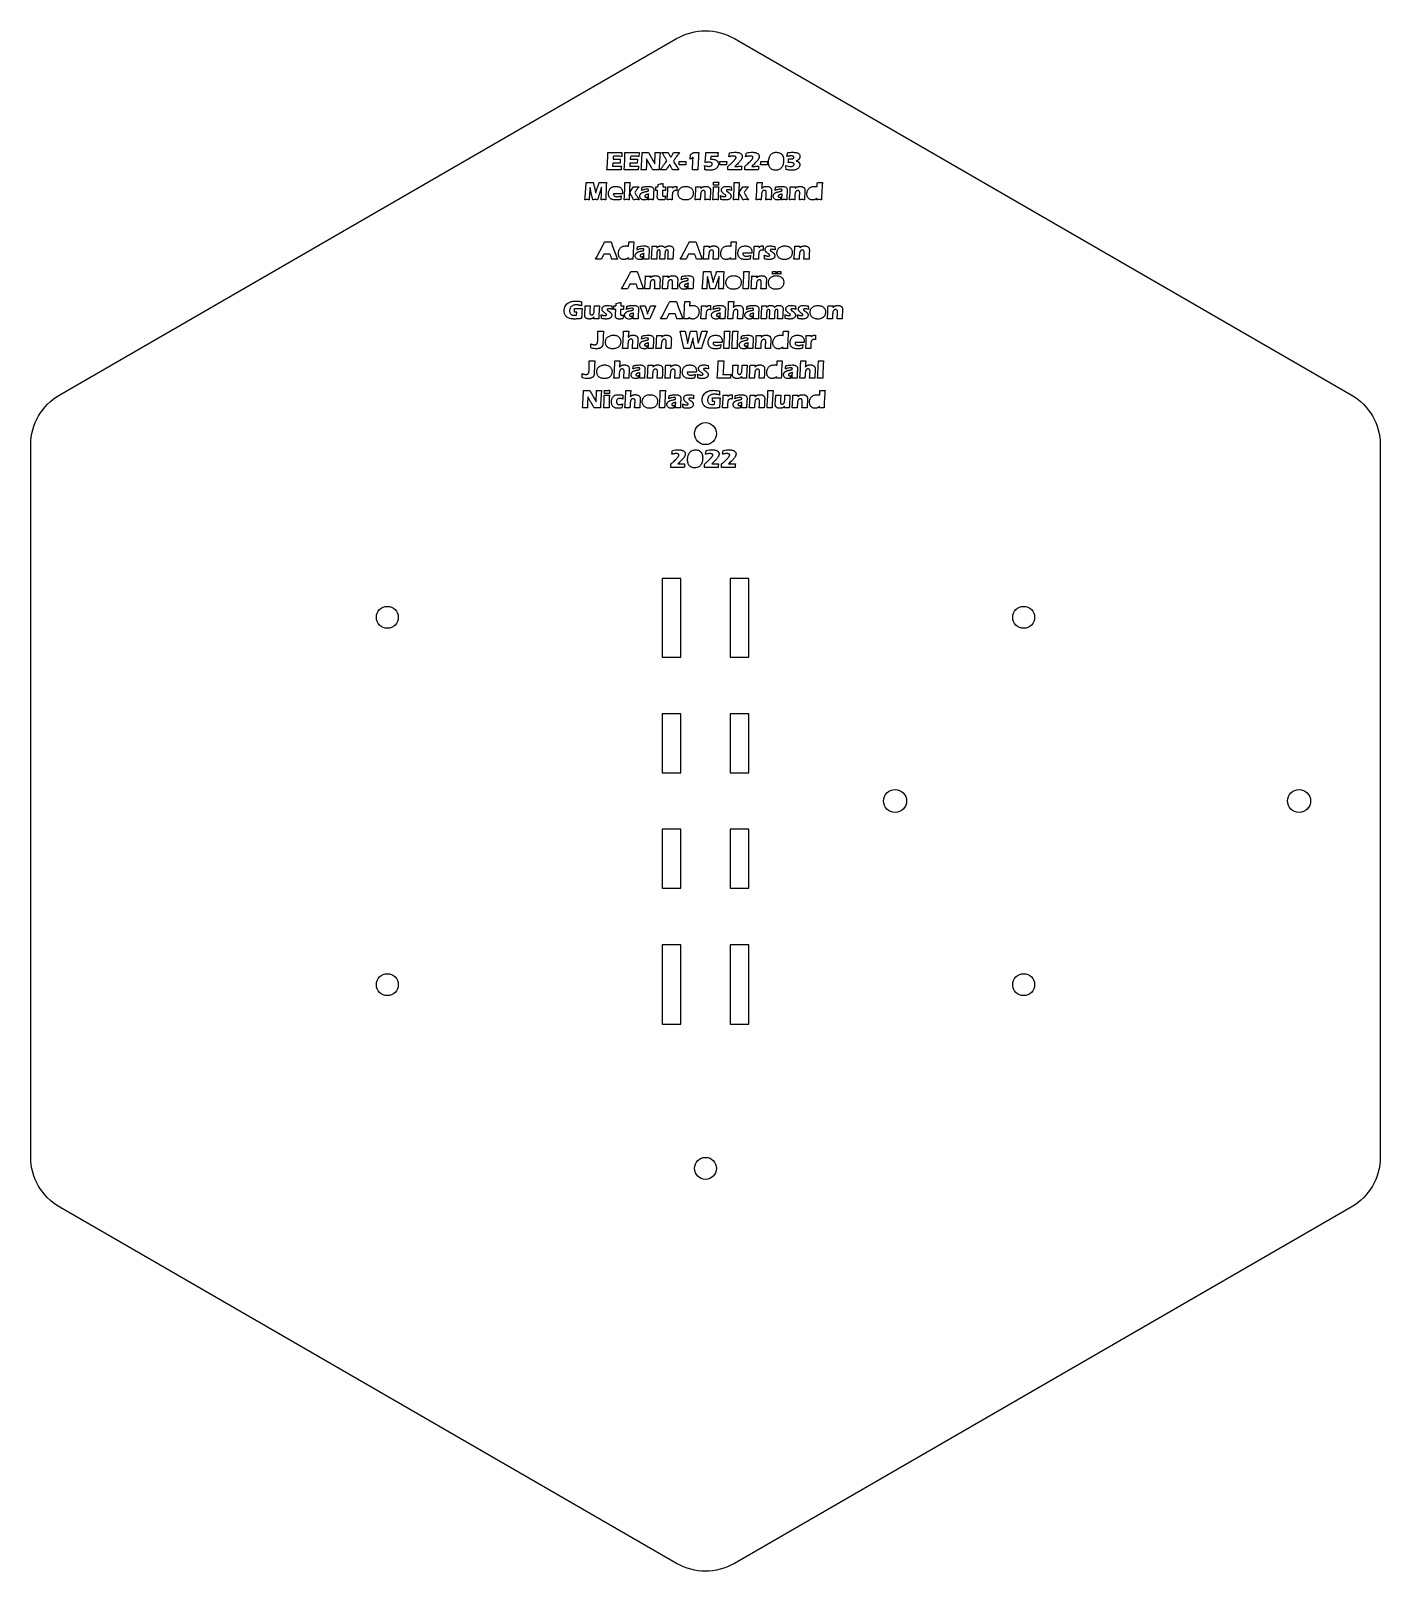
# Model space of a CAD drawing. Header units: millimetres. Extents: x -117 to 117, y -133 to 133.
import ezdxf

# ---------------------------------------------------------------- set-up
doc = ezdxf.new("R2010")
doc.units = ezdxf.units.MM
doc.layers.get('0').update_dxf_attribs({"linetype": 'CONTINUOUS'})

msp = doc.modelspace()

# ---------------------------------------------------------------- linework, layer by layer
for p, q in [((-16.92, 112.16), (-16.92, 112.35)), ((-14.47, 112.35), (-14.48, 112.28)), ((-13.95, 112.16), (-13.96, 112.35)), ((-11.5, 112.35), (-11.51, 112.28)), ((-10.99, 112.01), (-10.99, 112.35)), ((-9.86, 112.35), (-8.92, 110.64)), ((-7.85, 112.35), (-7.9, 111.69)), ((-1.15, 112.35), (-1.19, 111.86)), ((14.12, 111.69), (14.23, 112.2)), ((-16.06, 110.52), (-16.09, 109.99)), ((-16.09, 109.99), (-15.84, 109.99)), ((-15.99, 111.7), (-16.02, 111.19)), ((-15.37, 109.99), (-14.92, 110)), ((-14.49, 112.09), (-14.5, 111.85)), ((-13.09, 110.52), (-13.12, 109.99)), ((-13.12, 109.99), (-12.87, 109.99)), ((-13.02, 111.7), (-13.05, 111.19)), ((-12.41, 109.99), (-11.95, 110)), ((-11.52, 112.09), (-11.53, 111.85)), ((-11.14, 109.35), (-11.1, 109.81)), ((-11.1, 109.81), (-11.01, 111.37)), ((-11.01, 111.37), (-10.99, 112.01)), ((-10.25, 110.23), (-10.27, 109.35)), ((-10.2, 111.27), (-10.25, 110.23)), ((-9.29, 109.66), (-9.66, 110.29)), ((-8.92, 110.64), (-8.79, 110.39)), ((-8, 109.87), (-8.01, 109.35)), ((-7.9, 111.69), (-8, 109.87)), ((-7.14, 111.72), (-7.36, 112.06)), ((-6.68, 110.95), (-6.94, 111.39)), ((-1.29, 110.23), (-1.31, 109.63)), ((-1.31, 109.63), (-1.31, 109.35)), ((-1.19, 111.86), (-1.29, 110.23)), ((-0.1, 109.39), (-0.12, 109.61)), ((-0.08, 110.64), (0.03, 112.06)), ((0.94, 111.7), (0.89, 111.19)), ((1.72, 111.7), (1.5, 111.7)), ((1.85, 111.7), (1.72, 111.7)), ((2.14, 111.69), (1.85, 111.7)), ((2.15, 111.99), (2.14, 111.69)), ((4.03, 111.63), (4.09, 111.95)), ((5.09, 109.97), (5.33, 109.97)), ((6.96, 111.63), (7.02, 111.95)), ((8.02, 109.97), (8.26, 109.97)), ((-20.73, 106.18), (-20.66, 107.19)), ((-16.77, 109.35), (-17.08, 109.35)), ((-15.8, 109.35), (-16.77, 109.35)), ((-13.8, 109.35), (-14.11, 109.35)), ((-12.83, 109.35), (-13.8, 109.35)), ((-8.21, 106.85), (-7.83, 106.92)), ((2.28, 107.14), (2.27, 106.86)), ((9.83, 107.19), (9.78, 106.66)), ((-20.92, 104.19), (-20.87, 104.64)), ((-20.87, 104.64), (-20.73, 106.18)), ((-20.13, 104.47), (-20.14, 104.19)), ((-20.06, 105.72), (-20.13, 104.47)), ((-20, 106.33), (-20.06, 105.72)), ((-19.79, 105.4), (-19.95, 106.05)), ((-19.52, 104.19), (-19.79, 105.4)), ((-18.29, 105.44), (-18.71, 104.19)), ((-18.01, 106.34), (-18.29, 105.44)), ((-14.4, 105.23), (-15.95, 105.23)), ((-14.02, 105.25), (-14, 105.77)), ((-13.13, 105.46), (-12.75, 106)), ((-13.02, 105.25), (-13.13, 105.46)), ((-12.75, 106), (-12.47, 106.44)), ((-12.46, 104.19), (-12.59, 104.47)), ((-11.5, 106.44), (-11.94, 105.87)), ((-8.29, 105.8), (-8.63, 105.8)), ((-8.61, 106.2), (-8.6, 106.4)), ((-8.6, 106.4), (-8.24, 106.4)), ((-8.34, 105.04), (-8.29, 105.8)), ((-7.44, 105.8), (-7.46, 105.25)), ((-6.93, 105.8), (-7.44, 105.8)), ((-7.41, 106.4), (-6.91, 106.4)), ((-6.99, 104.48), (-7.04, 104.21)), ((-6.64, 104.19), (-6.57, 105.17)), ((-6.57, 105.17), (-6.55, 105.73)), ((-5.71, 106.44), (-5.72, 106.19)), ((-4.96, 106.08), (-4.95, 105.74)), ((-0.79, 106.44), (-0.81, 106.14)), ((0.85, 105.42), (0.81, 104.63)), ((2.62, 104.73), (2.6, 104.89)), ((4.45, 106.41), (4.48, 105.8)), ((4.92, 105.25), (4.94, 105.77)), ((5.81, 105.46), (6.19, 106)), ((5.92, 105.25), (5.81, 105.46)), ((6.19, 106), (6.47, 106.44)), ((6.48, 104.19), (6.35, 104.47)), ((7.44, 106.44), (7, 105.87)), ((11.42, 105.39), (11.38, 104.65)), ((15.57, 106.44), (15.55, 106.14)), ((17.21, 105.42), (17.17, 104.63)), ((19.29, 104.19), (19.3, 104.47)), ((-18.89, 94.2), (-17.76, 96.34)), ((-17.76, 96.34), (-17.64, 96.58)), ((-16.35, 96.88), (-16.03, 95.96)), ((-9.25, 95.77), (-9.24, 96.12)), ((-8.41, 96.12), (-8.43, 95.83)), ((-4.21, 94.2), (-3.08, 96.34)), ((-3.08, 96.34), (-2.96, 96.58)), ((-1.67, 96.88), (-1.35, 95.96)), ((0.63, 96.12), (0.61, 95.83)), ((9.25, 96.12), (9.24, 95.88)), ((12.03, 96.1), (12.06, 95.49)), ((16.35, 96.12), (16.33, 95.83)), ((-19.08, 93.88), (-18.89, 94.2)), ((-16.53, 94.73), (-17.64, 94.73)), ((-16.03, 95.96), (-15.38, 94.2)), ((-15.38, 94.2), (-15.25, 93.88)), ((-13.39, 93.88), (-13.38, 94.16)), ((-9.34, 93.88), (-9.28, 94.94)), ((-9.28, 94.94), (-9.25, 95.77)), ((-7.03, 94.47), (-7.05, 93.88)), ((-4.4, 93.88), (-4.21, 94.2)), ((-1.85, 94.73), (-2.96, 94.73)), ((-1.35, 95.96), (-0.7, 94.2)), ((-0.7, 94.2), (-0.57, 93.88)), ((2.27, 95.11), (2.23, 94.32)), ((4.35, 93.88), (4.36, 94.16)), ((8.01, 94.92), (6.47, 94.92)), ((8.32, 93.88), (8.39, 94.86)), ((8.39, 94.86), (8.41, 95.42)), ((10.01, 95.76), (10.02, 95.43)), ((10.2, 94.42), (10.18, 94.58)), ((17.99, 95.11), (17.95, 94.32)), ((-14.37, 89.04), (-13.23, 91.18)), ((-13.23, 91.18), (-13.11, 91.42)), ((-11.82, 91.72), (-11.5, 90.81)), ((-11.5, 90.81), (-10.85, 89.05)), ((-9.52, 90.97), (-9.54, 90.67)), ((-6.46, 90.97), (-6.48, 90.67)), ((-0.39, 90.71), (-0.32, 91.72)), ((0.34, 90.86), (0.29, 90.25)), ((2.34, 90.87), (2.05, 89.97)), ((6.55, 89.2), (6.64, 90.84)), ((6.64, 90.84), (6.66, 91.72)), ((7.51, 91.05), (7.43, 89.39)), ((7.56, 91.72), (7.51, 91.05)), ((8.91, 90.97), (8.88, 90.67)), ((11.59, 91.31), (11.61, 91.65)), ((12.19, 91.75), (12.17, 91.31)), ((12.44, 91.31), (12.45, 91.47)), ((12.46, 91.68), (12.47, 91.75)), ((12.46, 91.59), (12.46, 91.68)), ((-14.55, 88.72), (-14.37, 89.04)), ((-12.01, 89.58), (-13.11, 89.58)), ((-10.85, 89.05), (-10.72, 88.72)), ((-7.89, 89.96), (-7.93, 89.16)), ((-4.83, 89.96), (-4.87, 89.16)), ((-0.57, 88.72), (-0.52, 89.17)), ((-0.52, 89.17), (-0.39, 90.71)), ((0.29, 90.25), (0.21, 89.01)), ((0.21, 89.01), (0.21, 88.72)), ((0.56, 89.93), (0.4, 90.58)), ((0.83, 88.72), (0.56, 89.93)), ((2.05, 89.97), (1.64, 88.72)), ((6.51, 88.72), (6.55, 89.2)), ((6.99, 88.73), (6.51, 88.72)), ((7.43, 89.39), (7.41, 88.72)), ((10.54, 89.96), (10.5, 89.16)), ((-19.96, 85.81), (-20.03, 84.97)), ((-19.27, 85.35), (-19.25, 85.81)), ((-16.23, 85.79), (-16.2, 85.17)), ((-15.88, 85.57), (-15.87, 85.78)), ((-15.87, 85.78), (-15.51, 85.78)), ((-15.48, 86.22), (-15.1, 86.3)), ((-14.68, 85.78), (-14.18, 85.78)), ((-10.81, 84.29), (-11.34, 85.81)), ((-9.9, 84.84), (-9.55, 85.81)), ((-8.65, 85.81), (-8.95, 85.16)), ((-7.59, 83.88), (-6.45, 86.03)), ((-6.45, 86.03), (-6.33, 86.26)), ((-5.05, 86.57), (-4.73, 85.65)), ((-4.73, 85.65), (-4.07, 83.89)), ((0.13, 85.81), (0.12, 85.56)), ((0.88, 85.45), (0.9, 85.11)), ((4.91, 86.57), (4.86, 86.04)), ((9.72, 84.63), (9.75, 85.46)), ((9.75, 85.46), (9.76, 85.81)), ((10.59, 85.81), (10.58, 85.52)), ((15.61, 85.79), (15.65, 85.17)), ((17.79, 85.79), (17.82, 85.17)), ((22.11, 85.81), (22.09, 85.51)), ((-22.7, 84.7), (-22.69, 84.97)), ((-22.47, 84.7), (-22.7, 84.7)), ((-22.33, 84.21), (-22.3, 84.69)), ((-20.93, 84.32), (-20.89, 84.82)), ((-19.33, 83.57), (-19.33, 83.87)), ((-18.06, 84.11), (-18.08, 84.26)), ((-15.56, 85.17), (-15.9, 85.17)), ((-15.61, 84.41), (-15.56, 85.17)), ((-14.71, 85.17), (-14.73, 84.63)), ((-14.2, 85.17), (-14.71, 85.17)), ((-14.26, 83.85), (-14.31, 83.59)), ((-10.58, 83.57), (-10.81, 84.29)), ((-10.06, 84.38), (-10, 84.56)), ((-9.52, 83.86), (-9.64, 83.57)), ((-8.95, 85.16), (-9.52, 83.86)), ((-7.77, 83.57), (-7.59, 83.88)), ((-5.23, 84.42), (-6.34, 84.42)), ((-4.07, 83.89), (-3.95, 83.57)), ((-2.91, 83.85), (-2.92, 83.57)), ((-0.8, 83.57), (-0.73, 84.54)), ((-0.73, 84.54), (-0.71, 85.1)), ((6.5, 84.77), (6.45, 84.03)), ((9.66, 83.57), (9.72, 84.63)), ((11.97, 84.16), (11.95, 83.57)), ((13.78, 84.11), (13.76, 84.26)), ((15.96, 84.11), (15.94, 84.26)), ((23.75, 84.8), (23.71, 84)), ((-18.63, 81.16), (-18.63, 81.41)), ((-17.66, 81.41), (-17.73, 80.44)), ((-13.31, 81.41), (-13.36, 80.88)), ((-7.57, 80.66), (-7.59, 80.36)), ((-4.28, 80.86), (-4.41, 81.41)), ((-3.92, 79.22), (-4.28, 80.86)), ((-3.42, 80.89), (-3.23, 80)), ((-3.03, 79.61), (-2.77, 80.63)), ((-2.77, 80.63), (-2.59, 81.41)), ((-2.17, 80.27), (-2.25, 79.93)), ((-1.58, 81.41), (-1.44, 80.49)), ((-1.44, 80.49), (-1.25, 79.31)), ((-1, 80.14), (-0.73, 80.99)), ((-0.73, 80.99), (-0.61, 81.41)), ((0.27, 81.41), (-0.58, 78.86)), ((3.2, 78.89), (3.29, 80.53)), ((3.29, 80.53), (3.31, 81.41)), ((4.17, 80.74), (4.08, 79.08)), ((4.22, 81.41), (4.17, 80.74)), ((4.6, 78.89), (4.68, 80.53)), ((4.68, 80.53), (4.71, 81.41)), ((5.56, 80.74), (5.48, 79.08)), ((5.61, 81.41), (5.56, 80.74)), ((9.68, 80.66), (9.66, 80.36)), ((18.3, 80.66), (18.29, 80.41)), ((19.05, 80.3), (19.07, 79.96)), ((-11.72, 79.61), (-11.77, 78.87)), ((-5.94, 79.64), (-5.97, 78.85)), ((-3.77, 78.41), (-3.84, 78.82)), ((-3.11, 79.3), (-3.03, 79.61)), ((-2.31, 79.7), (-2.66, 78.41)), ((-1.92, 78.71), (-2.11, 79.76)), ((-1.87, 78.41), (-1.92, 78.71)), ((-1.25, 79.31), (-1.16, 79.63)), ((-0.58, 78.86), (-0.72, 78.41)), ((2.85, 79.45), (1.31, 79.45)), ((3.16, 78.41), (3.2, 78.89)), ((3.64, 78.41), (3.16, 78.41)), ((4.08, 79.08), (4.07, 78.41)), ((4.56, 78.41), (4.6, 78.89)), ((5.04, 78.41), (4.56, 78.41)), ((5.48, 79.08), (5.46, 78.41)), ((11.31, 79.64), (11.28, 78.85)), ((13.4, 78.41), (13.41, 78.69)), ((17.06, 79.45), (15.52, 79.45)), ((17.37, 78.41), (17.44, 79.39)), ((17.44, 79.39), (17.46, 79.95)), ((-20.13, 76), (-20.13, 76.26)), ((-19.17, 76.26), (-19.23, 75.28)), ((-14.82, 76.26), (-14.86, 75.72)), ((-9.08, 75.5), (-9.1, 75.2)), ((-6.02, 75.5), (-6.04, 75.2)), ((0.48, 75.48), (0.51, 74.86)), ((3.11, 75.46), (3.04, 74.22)), ((3.16, 76.26), (3.11, 75.46)), ((5.64, 75.5), (5.57, 74.66)), ((6.33, 75.04), (6.35, 75.5)), ((8.6, 75.5), (8.58, 75.2)), ((17.4, 76.26), (17.35, 75.72)), ((19.45, 73.73), (19.54, 75.37)), ((19.54, 75.37), (19.56, 76.26)), ((20.41, 75.58), (20.33, 73.92)), ((20.46, 76.26), (20.41, 75.58)), ((-13.22, 74.46), (-13.27, 73.72)), ((-7.44, 74.49), (-7.48, 73.69)), ((-4.38, 74.49), (-4.42, 73.69)), ((-1.61, 74.3), (-3.15, 74.29)), ((-1.36, 73.79), (-1.37, 73.95)), ((3.04, 74.22), (3.03, 73.91)), ((4.4, 73.92), (4.35, 73.26)), ((4.68, 74.01), (4.71, 74.5)), ((6.27, 73.26), (6.27, 73.56)), ((10.23, 74.49), (10.2, 73.69)), ((12.32, 73.26), (12.33, 73.54)), ((18.99, 74.46), (18.95, 73.72)), ((19.41, 73.26), (19.45, 73.73)), ((19.89, 73.26), (19.41, 73.26)), ((20.33, 73.92), (20.32, 73.26)), ((-21.27, 68.56), (-21.18, 70.13)), ((-21.18, 70.13), (-21.16, 70.76)), ((-21.16, 70.76), (-21.16, 71.1)), ((-20.38, 70.02), (-20.42, 68.98)), ((-20.03, 71.1), (-19.09, 69.39)), ((-18.07, 70.45), (-18.17, 68.63)), ((-18.02, 71.1), (-18.07, 70.45)), ((-16.64, 71.04), (-16.65, 70.77)), ((-14.35, 70.31), (-14.34, 70.26)), ((-14.32, 69.84), (-14.31, 69.65)), ((-12.92, 71.1), (-12.97, 70.57)), ((-7.95, 68.57), (-7.86, 70.22)), ((-7.86, 70.22), (-7.84, 71.1)), ((-6.98, 70.43), (-7.07, 68.76)), ((-6.93, 71.1), (-6.98, 70.43)), ((-2.09, 70.32), (-2.06, 69.71)), ((1.2, 69.23), (1.22, 69.5)), ((3.02, 69.08), (3.04, 69.64)), ((3.88, 70.34), (3.87, 70.1)), ((4.63, 69.98), (4.64, 69.65)), ((8.61, 70.34), (8.58, 70.05)), ((10.7, 68.57), (10.79, 70.22)), ((10.79, 70.22), (10.81, 71.1)), ((11.66, 70.43), (11.58, 68.76)), ((11.71, 71.1), (11.66, 70.43)), ((13.05, 70.34), (12.99, 69.51)), ((13.75, 69.88), (13.77, 70.34)), ((16.02, 70.34), (15.99, 70.05)), ((-21.31, 68.1), (-21.27, 68.56)), ((-20.42, 68.98), (-20.45, 68.1)), ((-19.46, 68.41), (-19.83, 69.04)), ((-19.09, 69.39), (-18.96, 69.14)), ((-18.17, 68.63), (-18.19, 68.1)), ((-14.42, 68.48), (-14.48, 68.13)), ((-11.33, 69.3), (-11.37, 68.56)), ((-7.98, 68.1), (-7.95, 68.57)), ((-7.51, 68.1), (-7.98, 68.1)), ((-7.07, 68.76), (-7.08, 68.1)), ((-3.93, 68.64), (-3.94, 68.8)), ((1.44, 69.23), (1.2, 69.23)), ((1.58, 68.75), (1.61, 69.22)), ((2.95, 68.1), (3.02, 69.08)), ((10.24, 69.33), (10.2, 68.54)), ((10.66, 68.1), (10.7, 68.57)), ((11.14, 68.1), (10.66, 68.1)), ((11.58, 68.76), (11.57, 68.1)), ((12.09, 68.85), (12.13, 69.35)), ((13.69, 68.1), (13.69, 68.4)), ((17.65, 69.33), (17.61, 68.54)), ((19.73, 68.1), (19.75, 68.38)), ((-5.86, 60.07), (-5.8, 60.39)), ((0.01, 60.07), (0.06, 60.39)), ((2.94, 60.07), (3, 60.39)), ((-4.8, 58.41), (-4.56, 58.41)), ((1.07, 58.41), (1.31, 58.41)), ((4, 58.41), (4.24, 58.41))]:
    msp.add_line(p, q)
msp.add_lwpolyline([(-111.91, -70.39, -0.267949), (-116.91, -61.73), (-116.91, 61.73, -0.267949), (-111.91, 70.39), (-5, 132.11, -0.267949), (5, 132.11), (111.91, 70.39, -0.267949), (116.91, 61.73), (116.91, -61.73, -0.267949), (111.91, -70.39), (5, -132.11, -0.267949), (-5, -132.11)], format="xyb", close=True)
for points in [[(-7.5, 24.9), (-4.3, 24.9), (-4.3, 38.56), (-7.5, 38.56)], [(4.3, 24.9), (7.5, 24.9), (7.5, 38.56), (4.3, 38.56)], [(-4.3, 4.9), (-4.3, 15.1), (-7.5, 15.1), (-7.5, 4.9)], [(7.5, 4.9), (7.5, 15.1), (4.3, 15.1), (4.3, 4.9)], [(-7.5, -15.1), (-4.3, -15.1), (-4.3, -4.9), (-7.5, -4.9)], [(4.3, -15.1), (7.5, -15.1), (7.5, -4.9), (4.3, -4.9)], [(-4.3, -38.64), (-4.3, -24.9), (-7.5, -24.9), (-7.5, -38.64)], [(7.5, -38.64), (7.5, -24.9), (4.3, -24.9), (4.3, -38.64)]]:
    msp.add_lwpolyline(points, close=True)
for centre, radius in [((0, 63.66), 1.9), ((-55.13, 31.83), 1.9), ((55.13, 31.83), 1.9), ((32.85, 0), 2), ((102.85, 0), 2), ((-55.13, -31.83), 1.9), ((55.13, -31.83), 1.9), ((0, -63.66), 1.9)]:
    msp.add_circle(centre, radius)
for points, knots in [([(-16.95, 111.31), (-16.94, 111.49), (-16.93, 111.77), (-16.92, 112.05), (-16.92, 112.16)], [0, 0, 0, 0, 0.05275405, 0.08410661, 0.08410661, 0.08410661, 0.08410661]), ([(-16.92, 112.35), (-16.73, 112.35), (-16.31, 112.34), (-15.9, 112.34), (-15.67, 112.34)], [0, 0, 0, 0, 0.0572982, 0.1254745, 0.1254745, 0.1254745, 0.1254745]), ([(-15.67, 112.34), (-15.46, 112.34), (-15.06, 112.34), (-14.66, 112.35), (-14.47, 112.35)], [0, 0, 0, 0, 0.063891, 0.1197611, 0.1197611, 0.1197611, 0.1197611]), ([(-14.48, 112.28), (-14.48, 112.26), (-14.48, 112.19), (-14.48, 112.13), (-14.49, 112.09)], [0, 0, 0, 0, 0.00608962, 0.01908745, 0.01908745, 0.01908745, 0.01908745]), ([(-13.98, 111.31), (-13.97, 111.49), (-13.96, 111.77), (-13.96, 112.05), (-13.95, 112.16)], [0, 0, 0, 0, 0.05275402, 0.08410658, 0.08410658, 0.08410658, 0.08410658]), ([(-13.96, 112.35), (-13.77, 112.35), (-13.35, 112.34), (-12.93, 112.34), (-12.7, 112.34)], [0, 0, 0, 0, 0.0572982, 0.1254745, 0.1254745, 0.1254745, 0.1254745]), ([(-12.7, 112.34), (-12.49, 112.34), (-12.09, 112.34), (-11.69, 112.35), (-11.5, 112.35)], [0, 0, 0, 0, 0.063891, 0.1197606, 0.1197606, 0.1197606, 0.1197606]), ([(-11.51, 112.28), (-11.51, 112.26), (-11.51, 112.19), (-11.52, 112.13), (-11.52, 112.09)], [0, 0, 0, 0, 0.00608962, 0.01908745, 0.01908745, 0.01908745, 0.01908745]), ([(-10.99, 112.35), (-10.88, 112.35), (-10.68, 112.34), (-10.48, 112.34), (-10.38, 112.34)], [0, 0, 0, 0, 0.03214099, 0.06031799, 0.06031799, 0.06031799, 0.06031799]), ([(-10.38, 112.34), (-10.31, 112.34), (-10.13, 112.34), (-9.96, 112.35), (-9.86, 112.35)], [0, 0, 0, 0, 0.02250698, 0.05261152, 0.05261152, 0.05261152, 0.05261152]), ([(-8.74, 111.43), (-8.73, 111.62), (-8.72, 111.92), (-8.71, 112.23), (-8.71, 112.35)], [0, 0, 0, 0, 0.05637412, 0.0921634, 0.0921634, 0.0921634, 0.0921634]), ([(-8.71, 112.35), (-8.63, 112.35), (-8.49, 112.34), (-8.34, 112.34), (-8.28, 112.34)], [0, 0, 0, 0, 0.02431759, 0.04325454, 0.04325454, 0.04325454, 0.04325454]), ([(-8.28, 112.34), (-8.23, 112.34), (-8.09, 112.35), (-7.94, 112.35), (-7.85, 112.35)], [0, 0, 0, 0, 0.01449102, 0.04303449, 0.04303449, 0.04303449, 0.04303449]), ([(-7.36, 112.06), (-7.39, 112.1), (-7.45, 112.2), (-7.51, 112.3), (-7.55, 112.35)], [0, 0, 0, 0, 0.01612741, 0.03426971, 0.03426971, 0.03426971, 0.03426971]), ([(-7.55, 112.35), (-7.45, 112.35), (-7.26, 112.34), (-7.06, 112.34), (-6.97, 112.34)], [0, 0, 0, 0, 0.02868317, 0.05802412, 0.05802412, 0.05802412, 0.05802412]), ([(-6.97, 112.34), (-6.88, 112.34), (-6.72, 112.34), (-6.55, 112.35), (-6.46, 112.35)], [0, 0, 0, 0, 0.02434135, 0.05033202, 0.05033202, 0.05033202, 0.05033202]), ([(-6.46, 112.35), (-6.43, 112.28), (-6.36, 112.14), (-6.28, 112.01), (-6.24, 111.93)], [0, 0, 0, 0, 0.02252599, 0.0472682, 0.0472682, 0.0472682, 0.0472682]), ([(-5.79, 111.92), (-5.74, 112), (-5.65, 112.14), (-5.56, 112.28), (-5.52, 112.35)], [0, 0, 0, 0, 0.0261138, 0.05016618, 0.05016618, 0.05016618, 0.05016618]), ([(-5.52, 112.35), (-5.44, 112.35), (-5.27, 112.34), (-5.1, 112.34), (-5.01, 112.34)], [0, 0, 0, 0, 0.02434286, 0.05077179, 0.05077179, 0.05077179, 0.05077179]), ([(-5.01, 112.34), (-4.94, 112.34), (-4.77, 112.34), (-4.61, 112.35), (-4.51, 112.35)], [0, 0, 0, 0, 0.02153901, 0.05055166, 0.05055166, 0.05055166, 0.05055166]), ([(-4.51, 112.35), (-4.57, 112.26), (-4.73, 112.04), (-4.89, 111.83), (-4.98, 111.71)], [0, 0, 0, 0, 0.03369929, 0.07956796, 0.07956796, 0.07956796, 0.07956796]), ([(-2.61, 112.01), (-2.57, 112.04), (-2.49, 112.08), (-2.41, 112.14), (-2.36, 112.16)], [0, 0, 0, 0, 0.01381349, 0.02951899, 0.02951899, 0.02951899, 0.02951899]), ([(-2.36, 112.16), (-2.32, 112.19), (-2.26, 112.22), (-2.21, 112.26), (-2.19, 112.27)], [0, 0, 0, 0, 0.01346931, 0.0205738, 0.0205738, 0.0205738, 0.0205738]), ([(-2.19, 112.27), (-2.17, 112.28), (-2.14, 112.31), (-2.11, 112.33), (-2.09, 112.35)], [0, 0, 0, 0, 0.0049755, 0.01204985, 0.01204985, 0.01204985, 0.01204985]), ([(-2.09, 112.35), (-2.02, 112.35), (-1.87, 112.34), (-1.72, 112.34), (-1.64, 112.34)], [0, 0, 0, 0, 0.02107544, 0.04511925, 0.04511925, 0.04511925, 0.04511925]), ([(-1.64, 112.34), (-1.56, 112.34), (-1.39, 112.34), (-1.23, 112.35), (-1.15, 112.35)], [0, 0, 0, 0, 0.02448583, 0.04952196, 0.04952196, 0.04952196, 0.04952196]), ([(0.03, 112.06), (0.03, 112.1), (0.04, 112.2), (0.04, 112.29), (0.04, 112.35)], [0, 0, 0, 0, 0.01259989, 0.02926155, 0.02926155, 0.02926155, 0.02926155]), ([(0.04, 112.35), (0.22, 112.35), (0.58, 112.34), (0.93, 112.34), (1.1, 112.34)], [0, 0, 0, 0, 0.0540958, 0.1061036, 0.1061036, 0.1061036, 0.1061036]), ([(1.1, 112.34), (1.3, 112.34), (1.66, 112.34), (2.02, 112.35), (2.18, 112.35)], [0, 0, 0, 0, 0.0592028, 0.107642, 0.107642, 0.107642, 0.107642]), ([(2.18, 112.35), (2.17, 112.28), (2.16, 112.16), (2.16, 112.04), (2.15, 111.99)], [0, 0, 0, 0, 0.02055635, 0.03634711, 0.03634711, 0.03634711, 0.03634711]), ([(4.09, 111.95), (4.1, 111.99), (4.12, 112.11), (4.14, 112.23), (4.15, 112.31)], [0, 0, 0, 0, 0.01400151, 0.0367146, 0.0367146, 0.0367146, 0.0367146]), ([(4.15, 112.31), (4.33, 112.34), (4.69, 112.39), (5.05, 112.4), (5.23, 112.41)], [0, 0, 0, 0, 0.0564571, 0.1088753, 0.1088753, 0.1088753, 0.1088753]), ([(5.23, 112.41), (5.3, 112.4), (5.45, 112.4), (5.6, 112.38), (5.67, 112.36)], [0, 0, 0, 0, 0.02260617, 0.04442521, 0.04442521, 0.04442521, 0.04442521]), ([(5.67, 112.36), (5.74, 112.35), (5.87, 112.32), (5.99, 112.25), (6.05, 112.22)], [0, 0, 0, 0, 0.02077827, 0.04052463, 0.04052463, 0.04052463, 0.04052463]), ([(6.05, 112.22), (6.1, 112.19), (6.2, 112.13), (6.27, 112.03), (6.3, 111.99)], [0, 0, 0, 0, 0.01818688, 0.03445204, 0.03445204, 0.03445204, 0.03445204]), ([(7.02, 111.95), (7.03, 111.99), (7.05, 112.11), (7.07, 112.23), (7.08, 112.31)], [0, 0, 0, 0, 0.01400159, 0.03671462, 0.03671462, 0.03671462, 0.03671462]), ([(7.08, 112.31), (7.26, 112.34), (7.62, 112.39), (7.99, 112.4), (8.16, 112.41)], [0, 0, 0, 0, 0.0564571, 0.1088753, 0.1088753, 0.1088753, 0.1088753]), ([(8.16, 112.41), (8.24, 112.4), (8.39, 112.4), (8.53, 112.38), (8.6, 112.36)], [0, 0, 0, 0, 0.02260712, 0.04442616, 0.04442616, 0.04442616, 0.04442616]), ([(8.6, 112.36), (8.67, 112.35), (8.8, 112.32), (8.92, 112.25), (8.98, 112.22)], [0, 0, 0, 0, 0.02077735, 0.04052371, 0.04052371, 0.04052371, 0.04052371]), ([(8.98, 112.22), (9.03, 112.19), (9.13, 112.13), (9.2, 112.03), (9.23, 111.99)], [0, 0, 0, 0, 0.01818688, 0.03445204, 0.03445204, 0.03445204, 0.03445204]), ([(11.29, 111.97), (11.36, 112.04), (11.48, 112.18), (11.65, 112.26), (11.74, 112.3)], [0, 0, 0, 0, 0.02768475, 0.05553982, 0.05553982, 0.05553982, 0.05553982]), ([(11.74, 112.3), (11.83, 112.33), (12.01, 112.39), (12.2, 112.4), (12.3, 112.41)], [0, 0, 0, 0, 0.02850677, 0.05753047, 0.05753047, 0.05753047, 0.05753047]), ([(12.3, 112.41), (12.41, 112.4), (12.63, 112.39), (12.84, 112.31), (12.94, 112.27)], [0, 0, 0, 0, 0.03383129, 0.06575965, 0.06575965, 0.06575965, 0.06575965]), ([(12.94, 112.27), (13.03, 112.21), (13.22, 112.09), (13.32, 111.9), (13.38, 111.79)], [0, 0, 0, 0, 0.03152247, 0.06589403, 0.06589403, 0.06589403, 0.06589403]), ([(14.23, 112.2), (14.23, 112.23), (14.24, 112.27), (14.25, 112.32), (14.25, 112.35)], [0, 0, 0, 0, 0.00717751, 0.01479083, 0.01479083, 0.01479083, 0.01479083]), ([(14.25, 112.35), (14.4, 112.37), (14.69, 112.4), (14.99, 112.4), (15.13, 112.41)], [0, 0, 0, 0, 0.04591436, 0.08769732, 0.08769732, 0.08769732, 0.08769732]), ([(15.13, 112.41), (15.21, 112.4), (15.38, 112.4), (15.54, 112.38), (15.63, 112.37)], [0, 0, 0, 0, 0.02545492, 0.05004706, 0.05004706, 0.05004706, 0.05004706]), ([(15.63, 112.37), (15.7, 112.36), (15.84, 112.33), (15.97, 112.27), (16.04, 112.24)], [0, 0, 0, 0, 0.02277438, 0.04312809, 0.04312809, 0.04312809, 0.04312809]), ([(16.04, 112.24), (16.09, 112.21), (16.19, 112.15), (16.25, 112.05), (16.29, 112)], [0, 0, 0, 0, 0.01827116, 0.0352715, 0.0352715, 0.0352715, 0.0352715]), ([(-17.08, 109.35), (-17.06, 109.52), (-17.03, 109.84), (-17.01, 110.16), (-17, 110.3)], [0, 0, 0, 0, 0.0523054, 0.09528771, 0.09528771, 0.09528771, 0.09528771]), ([(-17, 110.3), (-16.99, 110.45), (-16.97, 110.79), (-16.95, 111.12), (-16.95, 111.31)], [0, 0, 0, 0, 0.044605, 0.1017766, 0.1017766, 0.1017766, 0.1017766]), ([(-15.38, 110.54), (-15.49, 110.53), (-15.72, 110.53), (-15.94, 110.52), (-16.06, 110.52)], [0, 0, 0, 0, 0.0321273, 0.06789535, 0.06789535, 0.06789535, 0.06789535]), ([(-16.02, 111.19), (-15.92, 111.19), (-15.72, 111.19), (-15.52, 111.19), (-15.41, 111.19)], [0, 0, 0, 0, 0.02808815, 0.06045819, 0.06045819, 0.06045819, 0.06045819]), ([(-15.64, 111.71), (-15.69, 111.71), (-15.81, 111.7), (-15.92, 111.7), (-15.99, 111.7)], [0, 0, 0, 0, 0.01420629, 0.03463028, 0.03463028, 0.03463028, 0.03463028]), ([(-15.84, 109.99), (-15.78, 109.99), (-15.62, 109.99), (-15.47, 109.99), (-15.37, 109.99)], [0, 0, 0, 0, 0.01718743, 0.04634783, 0.04634783, 0.04634783, 0.04634783]), ([(-15.22, 111.71), (-15.3, 111.71), (-15.45, 111.71), (-15.59, 111.71), (-15.64, 111.71)], [0, 0, 0, 0, 0.02651073, 0.04274724, 0.04274724, 0.04274724, 0.04274724]), ([(-15.41, 111.19), (-15.34, 111.19), (-15.12, 111.19), (-14.9, 111.2), (-14.76, 111.2)], [0, 0, 0, 0, 0.0225367, 0.06553047, 0.06553047, 0.06553047, 0.06553047]), ([(-14.8, 110.53), (-14.91, 110.53), (-15.11, 110.53), (-15.3, 110.54), (-15.38, 110.54)], [0, 0, 0, 0, 0.0336091, 0.05842919, 0.05842919, 0.05842919, 0.05842919]), ([(-14.5, 111.69), (-14.63, 111.7), (-14.87, 111.71), (-15.11, 111.71), (-15.22, 111.71)], [0, 0, 0, 0, 0.03903328, 0.07123424, 0.07123424, 0.07123424, 0.07123424]), ([(-14.92, 110), (-14.87, 110.01), (-14.76, 110.01), (-14.65, 110.02), (-14.58, 110.02)], [0, 0, 0, 0, 0.01351806, 0.03386916, 0.03386916, 0.03386916, 0.03386916]), ([(-14.76, 111.2), (-14.76, 111.1), (-14.78, 110.88), (-14.79, 110.65), (-14.8, 110.53)], [0, 0, 0, 0, 0.0308985, 0.06716419, 0.06716419, 0.06716419, 0.06716419]), ([(-14.58, 110.02), (-14.59, 109.91), (-14.6, 109.69), (-14.62, 109.46), (-14.62, 109.35)], [0, 0, 0, 0, 0.03316517, 0.06739817, 0.06739817, 0.06739817, 0.06739817]), ([(-14.5, 111.85), (-14.5, 111.82), (-14.5, 111.77), (-14.5, 111.72), (-14.5, 111.69)], [0, 0, 0, 0, 0.00772939, 0.01556069, 0.01556069, 0.01556069, 0.01556069]), ([(-14.11, 109.35), (-14.09, 109.52), (-14.06, 109.84), (-14.04, 110.16), (-14.03, 110.3)], [0, 0, 0, 0, 0.0523054, 0.09528771, 0.09528771, 0.09528771, 0.09528771]), ([(-14.03, 110.3), (-14.02, 110.45), (-14, 110.79), (-13.99, 111.12), (-13.98, 111.31)], [0, 0, 0, 0, 0.044605, 0.1017766, 0.1017766, 0.1017766, 0.1017766]), ([(-12.42, 110.54), (-12.52, 110.53), (-12.75, 110.53), (-12.98, 110.52), (-13.09, 110.52)], [0, 0, 0, 0, 0.0321273, 0.06789535, 0.06789535, 0.06789535, 0.06789535]), ([(-13.05, 111.19), (-12.96, 111.19), (-12.75, 111.19), (-12.55, 111.19), (-12.45, 111.19)], [0, 0, 0, 0, 0.02808815, 0.06045819, 0.06045819, 0.06045819, 0.06045819]), ([(-12.68, 111.71), (-12.72, 111.71), (-12.84, 111.7), (-12.96, 111.7), (-13.02, 111.7)], [0, 0, 0, 0, 0.01420629, 0.03463028, 0.03463028, 0.03463028, 0.03463028]), ([(-12.87, 109.99), (-12.81, 109.99), (-12.66, 109.99), (-12.5, 109.99), (-12.41, 109.99)], [0, 0, 0, 0, 0.01718743, 0.04634736, 0.04634736, 0.04634736, 0.04634736]), ([(-12.25, 111.71), (-12.34, 111.71), (-12.48, 111.71), (-12.62, 111.71), (-12.68, 111.71)], [0, 0, 0, 0, 0.02651073, 0.04274724, 0.04274724, 0.04274724, 0.04274724]), ([(-12.45, 111.19), (-12.37, 111.19), (-12.15, 111.19), (-11.93, 111.2), (-11.79, 111.2)], [0, 0, 0, 0, 0.0225367, 0.06553047, 0.06553047, 0.06553047, 0.06553047]), ([(-11.83, 110.53), (-11.94, 110.53), (-12.14, 110.53), (-12.33, 110.54), (-12.42, 110.54)], [0, 0, 0, 0, 0.0336091, 0.05842919, 0.05842919, 0.05842919, 0.05842919]), ([(-11.54, 111.69), (-11.67, 111.7), (-11.9, 111.71), (-12.14, 111.71), (-12.25, 111.71)], [0, 0, 0, 0, 0.03903328, 0.07123424, 0.07123424, 0.07123424, 0.07123424]), ([(-11.95, 110), (-11.91, 110.01), (-11.79, 110.01), (-11.68, 110.02), (-11.61, 110.02)], [0, 0, 0, 0, 0.01351806, 0.03386916, 0.03386916, 0.03386916, 0.03386916]), ([(-11.79, 111.2), (-11.8, 111.1), (-11.81, 110.88), (-11.83, 110.65), (-11.83, 110.53)], [0, 0, 0, 0, 0.0308985, 0.06716419, 0.06716419, 0.06716419, 0.06716419]), ([(-11.61, 110.02), (-11.62, 109.91), (-11.64, 109.69), (-11.65, 109.46), (-11.66, 109.35)], [0, 0, 0, 0, 0.03316517, 0.06739817, 0.06739817, 0.06739817, 0.06739817]), ([(-11.53, 111.85), (-11.53, 111.82), (-11.54, 111.77), (-11.54, 111.72), (-11.54, 111.69)], [0, 0, 0, 0, 0.00772939, 0.01556069, 0.01556069, 0.01556069, 0.01556069]), ([(-9.99, 110.88), (-10.03, 110.94), (-10.1, 111.07), (-10.17, 111.2), (-10.2, 111.27)], [0, 0, 0, 0, 0.02131989, 0.04434633, 0.04434633, 0.04434633, 0.04434633]), ([(-9.66, 110.29), (-9.72, 110.39), (-9.83, 110.58), (-9.94, 110.78), (-9.99, 110.88)], [0, 0, 0, 0, 0.03483785, 0.06782513, 0.06782513, 0.06782513, 0.06782513]), ([(-9.12, 109.35), (-9.15, 109.41), (-9.21, 109.52), (-9.27, 109.62), (-9.29, 109.66)], [0, 0, 0, 0, 0.02106697, 0.03550476, 0.03550476, 0.03550476, 0.03550476]), ([(-8.79, 110.39), (-8.78, 110.54), (-8.76, 110.88), (-8.75, 111.23), (-8.74, 111.43)], [0, 0, 0, 0, 0.0444282, 0.1036823, 0.1036823, 0.1036823, 0.1036823]), ([(-7.87, 109.35), (-7.78, 109.47), (-7.57, 109.74), (-7.36, 110.02), (-7.25, 110.17)], [0, 0, 0, 0, 0.0464625, 0.1029299, 0.1029299, 0.1029299, 0.1029299]), ([(-7.25, 110.17), (-7.14, 110.31), (-6.94, 110.57), (-6.76, 110.83), (-6.68, 110.95)], [0, 0, 0, 0, 0.0549408, 0.09682518, 0.09682518, 0.09682518, 0.09682518]), ([(-6.94, 111.39), (-6.96, 111.43), (-7.03, 111.54), (-7.1, 111.65), (-7.14, 111.72)], [0, 0, 0, 0, 0.01675624, 0.03920896, 0.03920896, 0.03920896, 0.03920896]), ([(-6.49, 109.86), (-6.55, 109.77), (-6.67, 109.6), (-6.78, 109.43), (-6.83, 109.35)], [0, 0, 0, 0, 0.0323872, 0.06138709, 0.06138709, 0.06138709, 0.06138709]), ([(-6.21, 110.29), (-6.24, 110.23), (-6.33, 110.08), (-6.43, 109.94), (-6.49, 109.86)], [0, 0, 0, 0, 0.0217019, 0.05164761, 0.05164761, 0.05164761, 0.05164761]), ([(-6.24, 111.93), (-6.2, 111.87), (-6.12, 111.74), (-6.06, 111.61), (-6.03, 111.55)], [0, 0, 0, 0, 0.02392512, 0.04401297, 0.04401297, 0.04401297, 0.04401297]), ([(-5.94, 109.79), (-5.99, 109.88), (-6.08, 110.04), (-6.17, 110.21), (-6.21, 110.29)], [0, 0, 0, 0, 0.02962955, 0.05640636, 0.05640636, 0.05640636, 0.05640636]), ([(-6.03, 111.55), (-5.99, 111.6), (-5.92, 111.73), (-5.83, 111.85), (-5.79, 111.92)], [0, 0, 0, 0, 0.01992527, 0.04466666, 0.04466666, 0.04466666, 0.04466666]), ([(-5.7, 109.35), (-5.73, 109.42), (-5.81, 109.57), (-5.89, 109.71), (-5.94, 109.79)], [0, 0, 0, 0, 0.02242437, 0.05060234, 0.05060234, 0.05060234, 0.05060234]), ([(-4.98, 111.71), (-5.08, 111.57), (-5.28, 111.3), (-5.48, 111.02), (-5.57, 110.89)], [0, 0, 0, 0, 0.0512437, 0.1010779, 0.1010779, 0.1010779, 0.1010779]), ([(-5.57, 110.89), (-5.43, 110.66), (-5.12, 110.14), (-4.79, 109.63), (-4.6, 109.35)], [0, 0, 0, 0, 0.0805877, 0.1817274, 0.1817274, 0.1817274, 0.1817274]), ([(-4.59, 110.21), (-4.58, 110.31), (-4.57, 110.52), (-4.56, 110.72), (-4.56, 110.82)], [0, 0, 0, 0, 0.03134051, 0.06119456, 0.06119456, 0.06119456, 0.06119456]), ([(-4, 110.22), (-4.1, 110.22), (-4.29, 110.22), (-4.49, 110.21), (-4.59, 110.21)], [0, 0, 0, 0, 0.02868175, 0.05890535, 0.05890535, 0.05890535, 0.05890535]), ([(-4.56, 110.82), (-4.46, 110.82), (-4.26, 110.81), (-4.06, 110.81), (-3.97, 110.81)], [0, 0, 0, 0, 0.03033735, 0.05890932, 0.05890932, 0.05890932, 0.05890932]), ([(-3.41, 110.21), (-3.51, 110.21), (-3.71, 110.22), (-3.91, 110.22), (-4, 110.22)], [0, 0, 0, 0, 0.03038904, 0.05912563, 0.05912563, 0.05912563, 0.05912563]), ([(-3.97, 110.81), (-3.87, 110.81), (-3.68, 110.81), (-3.48, 110.82), (-3.38, 110.82)], [0, 0, 0, 0, 0.0288471, 0.05912867, 0.05912867, 0.05912867, 0.05912867]), ([(-3.38, 110.82), (-3.39, 110.72), (-3.4, 110.52), (-3.41, 110.32), (-3.41, 110.21)], [0, 0, 0, 0, 0.02957978, 0.06119769, 0.06119769, 0.06119769, 0.06119769]), ([(-2.65, 111.2), (-2.65, 111.27), (-2.64, 111.42), (-2.63, 111.56), (-2.63, 111.64)], [0, 0, 0, 0, 0.0203413, 0.0439134, 0.0439134, 0.0439134, 0.0439134]), ([(-2.32, 111.44), (-2.36, 111.41), (-2.47, 111.33), (-2.58, 111.25), (-2.65, 111.2)], [0, 0, 0, 0, 0.01474989, 0.04074441, 0.04074441, 0.04074441, 0.04074441]), ([(-2.63, 111.64), (-2.62, 111.71), (-2.62, 111.84), (-2.62, 111.96), (-2.61, 112.01)], [0, 0, 0, 0, 0.02185613, 0.03705094, 0.03705094, 0.03705094, 0.03705094]), ([(-2.16, 111.54), (-2.18, 111.52), (-2.24, 111.49), (-2.29, 111.45), (-2.32, 111.44)], [0, 0, 0, 0, 0.00945535, 0.01869597, 0.01869597, 0.01869597, 0.01869597]), ([(-2.28, 109.35), (-2.27, 109.5), (-2.24, 109.86), (-2.22, 110.23), (-2.21, 110.45)], [0, 0, 0, 0, 0.0446765, 0.1103469, 0.1103469, 0.1103469, 0.1103469]), ([(-2.21, 110.45), (-2.2, 110.67), (-2.17, 111.03), (-2.16, 111.39), (-2.16, 111.54)], [0, 0, 0, 0, 0.0653103, 0.1089105, 0.1089105, 0.1089105, 0.1089105]), ([(-0.13, 109.81), (-0.13, 109.85), (-0.14, 109.94), (-0.15, 110.04), (-0.16, 110.09)], [0, 0, 0, 0, 0.0115575, 0.02863669, 0.02863669, 0.02863669, 0.02863669]), ([(-0.16, 110.09), (-0.02, 110.06), (0.23, 109.99), (0.48, 109.97), (0.59, 109.96)], [0, 0, 0, 0, 0.0427154, 0.0766616, 0.0766616, 0.0766616, 0.0766616]), ([(-0.12, 109.61), (-0.12, 109.65), (-0.12, 109.71), (-0.13, 109.78), (-0.13, 109.81)], [0, 0, 0, 0, 0.0102651, 0.0195513, 0.0195513, 0.0195513, 0.0195513]), ([(0.28, 110.68), (0.23, 110.67), (0.11, 110.66), (-0.02, 110.65), (-0.08, 110.64)], [0, 0, 0, 0, 0.01597794, 0.03682222, 0.03682222, 0.03682222, 0.03682222]), ([(0.56, 110.69), (0.51, 110.69), (0.42, 110.69), (0.33, 110.68), (0.28, 110.68)], [0, 0, 0, 0, 0.01393108, 0.02760497, 0.02760497, 0.02760497, 0.02760497]), ([(1.02, 110.6), (0.96, 110.63), (0.81, 110.69), (0.65, 110.69), (0.56, 110.69)], [0, 0, 0, 0, 0.02002296, 0.04754552, 0.04754552, 0.04754552, 0.04754552]), ([(0.59, 109.96), (0.65, 109.97), (0.75, 109.97), (0.84, 110), (0.89, 110.01)], [0, 0, 0, 0, 0.01546437, 0.03011476, 0.03011476, 0.03011476, 0.03011476]), ([(0.89, 111.19), (0.94, 111.2), (1.01, 111.2), (1.09, 111.2), (1.12, 111.21)], [0, 0, 0, 0, 0.01310844, 0.02289699, 0.02289699, 0.02289699, 0.02289699]), ([(0.89, 110.01), (0.93, 110.03), (1.01, 110.07), (1.07, 110.13), (1.1, 110.16)], [0, 0, 0, 0, 0.01342521, 0.02547483, 0.02547483, 0.02547483, 0.02547483]), ([(1.16, 111.7), (1.13, 111.7), (1.06, 111.7), (0.98, 111.7), (0.94, 111.7)], [0, 0, 0, 0, 0.00901146, 0.02242179, 0.02242179, 0.02242179, 0.02242179]), ([(1.17, 110.36), (1.16, 110.41), (1.15, 110.51), (1.07, 110.57), (1.02, 110.6)], [0, 0, 0, 0, 0.01461437, 0.02972437, 0.02972437, 0.02972437, 0.02972437]), ([(1.1, 110.16), (1.12, 110.19), (1.16, 110.25), (1.17, 110.32), (1.17, 110.36)], [0, 0, 0, 0, 0.01112075, 0.02185702, 0.02185702, 0.02185702, 0.02185702]), ([(1.12, 111.21), (1.23, 111.2), (1.44, 111.2), (1.64, 111.13), (1.73, 111.1)], [0, 0, 0, 0, 0.03238057, 0.0617351, 0.0617351, 0.0617351, 0.0617351]), ([(1.5, 111.7), (1.45, 111.7), (1.34, 111.7), (1.23, 111.7), (1.16, 111.7)], [0, 0, 0, 0, 0.01527589, 0.03384735, 0.03384735, 0.03384735, 0.03384735]), ([(1.77, 109.54), (1.7, 109.5), (1.54, 109.41), (1.36, 109.37), (1.27, 109.35)], [0, 0, 0, 0, 0.02572847, 0.05334395, 0.05334395, 0.05334395, 0.05334395]), ([(1.73, 111.1), (1.81, 111.06), (1.96, 110.99), (2.06, 110.85), (2.11, 110.79)], [0, 0, 0, 0, 0.02613712, 0.04950611, 0.04950611, 0.04950611, 0.04950611]), ([(2.11, 109.89), (2.06, 109.82), (1.97, 109.68), (1.84, 109.59), (1.77, 109.54)], [0, 0, 0, 0, 0.02462195, 0.04915066, 0.04915066, 0.04915066, 0.04915066]), ([(2.11, 110.79), (2.15, 110.72), (2.22, 110.59), (2.23, 110.43), (2.23, 110.35)], [0, 0, 0, 0, 0.02271366, 0.04626018, 0.04626018, 0.04626018, 0.04626018]), ([(2.23, 110.35), (2.23, 110.27), (2.22, 110.11), (2.14, 109.96), (2.11, 109.89)], [0, 0, 0, 0, 0.02368968, 0.04806038, 0.04806038, 0.04806038, 0.04806038]), ([(2.48, 110.21), (2.48, 110.31), (2.5, 110.52), (2.51, 110.72), (2.51, 110.82)], [0, 0, 0, 0, 0.03134054, 0.06119457, 0.06119457, 0.06119457, 0.06119457]), ([(3.06, 110.22), (2.97, 110.22), (2.77, 110.22), (2.58, 110.21), (2.48, 110.21)], [0, 0, 0, 0, 0.02868128, 0.05890535, 0.05890535, 0.05890535, 0.05890535]), ([(2.51, 110.82), (2.61, 110.82), (2.81, 110.81), (3, 110.81), (3.1, 110.81)], [0, 0, 0, 0, 0.03033687, 0.05890932, 0.05890932, 0.05890932, 0.05890932]), ([(3.66, 110.21), (3.55, 110.21), (3.36, 110.22), (3.16, 110.22), (3.06, 110.22)], [0, 0, 0, 0, 0.03038904, 0.05912563, 0.05912563, 0.05912563, 0.05912563]), ([(3.1, 110.81), (3.19, 110.81), (3.39, 110.81), (3.59, 110.82), (3.69, 110.82)], [0, 0, 0, 0, 0.02884662, 0.05912867, 0.05912867, 0.05912867, 0.05912867]), ([(3.69, 110.82), (3.68, 110.72), (3.66, 110.52), (3.66, 110.32), (3.66, 110.21)], [0, 0, 0, 0, 0.02957982, 0.0611977, 0.0611977, 0.0611977, 0.0611977]), ([(3.85, 109.35), (3.86, 109.39), (3.86, 109.48), (3.87, 109.57), (3.87, 109.62)], [0, 0, 0, 0, 0.01202074, 0.02737802, 0.02737802, 0.02737802, 0.02737802]), ([(3.87, 109.62), (3.87, 109.68), (3.87, 109.8), (3.88, 109.91), (3.88, 109.97)], [0, 0, 0, 0, 0.01722227, 0.03483391, 0.03483391, 0.03483391, 0.03483391]), ([(3.88, 109.97), (3.96, 110.03), (4.1, 110.15), (4.24, 110.27), (4.3, 110.33)], [0, 0, 0, 0, 0.02862943, 0.05548509, 0.05548509, 0.05548509, 0.05548509]), ([(4.5, 111.73), (4.43, 111.72), (4.27, 111.69), (4.12, 111.65), (4.03, 111.63)], [0, 0, 0, 0, 0.02050132, 0.04758189, 0.04758189, 0.04758189, 0.04758189]), ([(4.3, 110.33), (4.4, 110.42), (4.59, 110.6), (4.77, 110.78), (4.85, 110.87)], [0, 0, 0, 0, 0.04027177, 0.07679856, 0.07679856, 0.07679856, 0.07679856]), ([(4.82, 111.76), (4.77, 111.76), (4.66, 111.76), (4.55, 111.74), (4.5, 111.73)], [0, 0, 0, 0, 0.01581042, 0.03254882, 0.03254882, 0.03254882, 0.03254882]), ([(5.02, 111.74), (4.99, 111.75), (4.92, 111.76), (4.86, 111.76), (4.82, 111.76)], [0, 0, 0, 0, 0.009512, 0.02012743, 0.02012743, 0.02012743, 0.02012743]), ([(4.85, 110.87), (4.91, 110.93), (5.02, 111.05), (5.12, 111.18), (5.17, 111.24)], [0, 0, 0, 0, 0.02602117, 0.0487757, 0.0487757, 0.0487757, 0.0487757]), ([(5.17, 111.69), (5.15, 111.7), (5.1, 111.72), (5.05, 111.73), (5.02, 111.74)], [0, 0, 0, 0, 0.00743159, 0.01588479, 0.01588479, 0.01588479, 0.01588479]), ([(5.64, 110.49), (5.56, 110.41), (5.38, 110.23), (5.19, 110.06), (5.09, 109.97)], [0, 0, 0, 0, 0.03527919, 0.07587025, 0.07587025, 0.07587025, 0.07587025]), ([(5.26, 111.61), (5.25, 111.62), (5.22, 111.66), (5.19, 111.68), (5.17, 111.69)], [0, 0, 0, 0, 0.00571404, 0.01217684, 0.01217684, 0.01217684, 0.01217684]), ([(5.17, 111.24), (5.19, 111.27), (5.23, 111.32), (5.26, 111.38), (5.27, 111.4)], [0, 0, 0, 0, 0.01099081, 0.01927469, 0.01927469, 0.01927469, 0.01927469]), ([(5.29, 111.5), (5.29, 111.52), (5.29, 111.55), (5.27, 111.59), (5.26, 111.61)], [0, 0, 0, 0, 0.00600459, 0.01157217, 0.01157217, 0.01157217, 0.01157217]), ([(5.27, 111.4), (5.28, 111.42), (5.29, 111.45), (5.29, 111.48), (5.29, 111.5)], [0, 0, 0, 0, 0.004853834, 0.009656793, 0.009656793, 0.009656793, 0.009656793]), ([(5.33, 109.97), (5.38, 109.97), (5.49, 109.97), (5.6, 109.97), (5.67, 109.97)], [0, 0, 0, 0, 0.01277542, 0.03395909, 0.03395909, 0.03395909, 0.03395909]), ([(6.06, 110.97), (6, 110.89), (5.86, 110.72), (5.72, 110.57), (5.64, 110.49)], [0, 0, 0, 0, 0.03061621, 0.06370137, 0.06370137, 0.06370137, 0.06370137]), ([(5.67, 109.97), (5.74, 109.97), (5.86, 109.97), (5.98, 109.98), (6.03, 109.98)], [0, 0, 0, 0, 0.02151557, 0.03528649, 0.03528649, 0.03528649, 0.03528649]), ([(6.03, 109.98), (6.06, 109.98), (6.14, 109.99), (6.22, 109.99), (6.27, 110)], [0, 0, 0, 0, 0.01106662, 0.02447821, 0.02447821, 0.02447821, 0.02447821]), ([(6.27, 111.28), (6.24, 111.23), (6.18, 111.12), (6.1, 111.02), (6.06, 110.97)], [0, 0, 0, 0, 0.01828083, 0.03746917, 0.03746917, 0.03746917, 0.03746917]), ([(6.25, 109.74), (6.24, 109.68), (6.23, 109.55), (6.22, 109.42), (6.22, 109.35)], [0, 0, 0, 0, 0.01764258, 0.03879554, 0.03879554, 0.03879554, 0.03879554]), ([(6.27, 110), (6.27, 109.96), (6.26, 109.87), (6.25, 109.78), (6.25, 109.74)], [0, 0, 0, 0, 0.01189867, 0.02645674, 0.02645674, 0.02645674, 0.02645674]), ([(6.36, 111.5), (6.35, 111.47), (6.32, 111.39), (6.29, 111.32), (6.27, 111.28)], [0, 0, 0, 0, 0.01084209, 0.02399336, 0.02399336, 0.02399336, 0.02399336]), ([(6.3, 111.99), (6.32, 111.94), (6.37, 111.85), (6.38, 111.75), (6.38, 111.7)], [0, 0, 0, 0, 0.01517183, 0.03018041, 0.03018041, 0.03018041, 0.03018041]), ([(6.38, 111.7), (6.38, 111.67), (6.38, 111.6), (6.37, 111.54), (6.36, 111.5)], [0, 0, 0, 0, 0.01007312, 0.02018207, 0.02018207, 0.02018207, 0.02018207]), ([(6.79, 109.35), (6.79, 109.39), (6.8, 109.48), (6.8, 109.57), (6.8, 109.62)], [0, 0, 0, 0, 0.01202077, 0.02737803, 0.02737803, 0.02737803, 0.02737803]), ([(6.8, 109.62), (6.8, 109.68), (6.81, 109.8), (6.81, 109.91), (6.81, 109.97)], [0, 0, 0, 0, 0.01722226, 0.03483391, 0.03483391, 0.03483391, 0.03483391]), ([(6.81, 109.97), (6.89, 110.03), (7.03, 110.15), (7.17, 110.27), (7.23, 110.33)], [0, 0, 0, 0, 0.02862943, 0.05548509, 0.05548509, 0.05548509, 0.05548509]), ([(7.43, 111.73), (7.36, 111.72), (7.21, 111.69), (7.05, 111.65), (6.96, 111.63)], [0, 0, 0, 0, 0.02050132, 0.04758189, 0.04758189, 0.04758189, 0.04758189]), ([(7.23, 110.33), (7.33, 110.42), (7.52, 110.6), (7.7, 110.78), (7.78, 110.87)], [0, 0, 0, 0, 0.04027177, 0.0767989, 0.0767989, 0.0767989, 0.0767989]), ([(7.75, 111.76), (7.7, 111.76), (7.59, 111.76), (7.48, 111.74), (7.43, 111.73)], [0, 0, 0, 0, 0.01581042, 0.03254834, 0.03254834, 0.03254834, 0.03254834]), ([(7.95, 111.74), (7.92, 111.75), (7.86, 111.76), (7.79, 111.76), (7.75, 111.76)], [0, 0, 0, 0, 0.009512, 0.02012838, 0.02012838, 0.02012838, 0.02012838]), ([(7.78, 110.87), (7.84, 110.93), (7.95, 111.05), (8.06, 111.18), (8.1, 111.24)], [0, 0, 0, 0, 0.02602053, 0.04877506, 0.04877506, 0.04877506, 0.04877506]), ([(8.1, 111.69), (8.08, 111.7), (8.03, 111.72), (7.98, 111.73), (7.95, 111.74)], [0, 0, 0, 0, 0.00743159, 0.01588479, 0.01588479, 0.01588479, 0.01588479]), ([(8.57, 110.49), (8.49, 110.41), (8.31, 110.23), (8.12, 110.06), (8.02, 109.97)], [0, 0, 0, 0, 0.03527919, 0.07587025, 0.07587025, 0.07587025, 0.07587025]), ([(8.19, 111.61), (8.18, 111.62), (8.16, 111.66), (8.12, 111.68), (8.1, 111.69)], [0, 0, 0, 0, 0.00571404, 0.01217645, 0.01217645, 0.01217645, 0.01217645]), ([(8.1, 111.24), (8.13, 111.27), (8.16, 111.32), (8.19, 111.38), (8.2, 111.4)], [0, 0, 0, 0, 0.01099135, 0.01927522, 0.01927522, 0.01927522, 0.01927522]), ([(8.22, 111.5), (8.22, 111.52), (8.22, 111.55), (8.2, 111.59), (8.19, 111.61)], [0, 0, 0, 0, 0.00600459, 0.01157217, 0.01157217, 0.01157217, 0.01157217]), ([(8.2, 111.4), (8.21, 111.42), (8.22, 111.45), (8.22, 111.48), (8.22, 111.5)], [0, 0, 0, 0, 0.004853834, 0.00965675, 0.00965675, 0.00965675, 0.00965675]), ([(8.26, 109.97), (8.31, 109.97), (8.42, 109.97), (8.53, 109.97), (8.6, 109.97)], [0, 0, 0, 0, 0.01277542, 0.03395909, 0.03395909, 0.03395909, 0.03395909]), ([(8.99, 110.97), (8.93, 110.89), (8.8, 110.72), (8.65, 110.57), (8.57, 110.49)], [0, 0, 0, 0, 0.03061651, 0.06370135, 0.06370135, 0.06370135, 0.06370135]), ([(8.6, 109.97), (8.68, 109.97), (8.79, 109.97), (8.91, 109.98), (8.96, 109.98)], [0, 0, 0, 0, 0.02151557, 0.03528601, 0.03528601, 0.03528601, 0.03528601]), ([(8.96, 109.98), (8.99, 109.98), (9.08, 109.99), (9.16, 109.99), (9.2, 110)], [0, 0, 0, 0, 0.01106757, 0.02447869, 0.02447869, 0.02447869, 0.02447869]), ([(9.2, 111.28), (9.17, 111.23), (9.11, 111.12), (9.03, 111.02), (8.99, 110.97)], [0, 0, 0, 0, 0.01828083, 0.03746917, 0.03746917, 0.03746917, 0.03746917]), ([(9.18, 109.74), (9.18, 109.68), (9.16, 109.55), (9.16, 109.42), (9.15, 109.35)], [0, 0, 0, 0, 0.01764258, 0.03879554, 0.03879554, 0.03879554, 0.03879554]), ([(9.2, 110), (9.2, 109.96), (9.19, 109.87), (9.18, 109.78), (9.18, 109.74)], [0, 0, 0, 0, 0.01189864, 0.02645674, 0.02645674, 0.02645674, 0.02645674]), ([(9.29, 111.5), (9.28, 111.47), (9.26, 111.39), (9.22, 111.32), (9.2, 111.28)], [0, 0, 0, 0, 0.01084224, 0.02399351, 0.02399351, 0.02399351, 0.02399351]), ([(9.23, 111.99), (9.26, 111.94), (9.3, 111.85), (9.31, 111.75), (9.32, 111.7)], [0, 0, 0, 0, 0.01517242, 0.03018094, 0.03018094, 0.03018094, 0.03018094]), ([(9.32, 111.7), (9.31, 111.67), (9.31, 111.6), (9.3, 111.54), (9.29, 111.5)], [0, 0, 0, 0, 0.01007312, 0.02018207, 0.02018207, 0.02018207, 0.02018207]), ([(9.54, 110.21), (9.55, 110.31), (9.57, 110.52), (9.57, 110.72), (9.57, 110.82)], [0, 0, 0, 0, 0.03134051, 0.06119456, 0.06119456, 0.06119456, 0.06119456]), ([(10.13, 110.22), (10.04, 110.22), (9.84, 110.22), (9.64, 110.21), (9.54, 110.21)], [0, 0, 0, 0, 0.02868175, 0.05890535, 0.05890535, 0.05890535, 0.05890535]), ([(9.57, 110.82), (9.68, 110.82), (9.87, 110.81), (10.07, 110.81), (10.16, 110.81)], [0, 0, 0, 0, 0.03033735, 0.05890932, 0.05890932, 0.05890932, 0.05890932]), ([(10.72, 110.21), (10.62, 110.21), (10.42, 110.22), (10.23, 110.22), (10.13, 110.22)], [0, 0, 0, 0, 0.03038856, 0.05912563, 0.05912563, 0.05912563, 0.05912563]), ([(10.16, 110.81), (10.26, 110.81), (10.46, 110.81), (10.65, 110.82), (10.75, 110.82)], [0, 0, 0, 0, 0.02884662, 0.05912867, 0.05912867, 0.05912867, 0.05912867]), ([(10.75, 110.82), (10.75, 110.72), (10.73, 110.52), (10.72, 110.32), (10.72, 110.21)], [0, 0, 0, 0, 0.02957978, 0.06119769, 0.06119769, 0.06119769, 0.06119769]), ([(10.92, 110.68), (10.93, 110.8), (10.93, 111.04), (10.99, 111.28), (11.02, 111.4)], [0, 0, 0, 0, 0.03623643, 0.07248095, 0.07248095, 0.07248095, 0.07248095]), ([(10.99, 110.11), (10.97, 110.21), (10.93, 110.39), (10.92, 110.58), (10.92, 110.68)], [0, 0, 0, 0, 0.02789349, 0.05714966, 0.05714966, 0.05714966, 0.05714966]), ([(11.24, 109.66), (11.18, 109.72), (11.07, 109.86), (11.02, 110.03), (10.99, 110.11)], [0, 0, 0, 0, 0.02587812, 0.05240164, 0.05240164, 0.05240164, 0.05240164]), ([(11.02, 111.4), (11.05, 111.51), (11.12, 111.71), (11.24, 111.89), (11.29, 111.97)], [0, 0, 0, 0, 0.03401016, 0.0638685, 0.0638685, 0.0638685, 0.0638685]), ([(11.65, 109.38), (11.57, 109.41), (11.42, 109.48), (11.3, 109.6), (11.24, 109.66)], [0, 0, 0, 0, 0.0245986, 0.04986887, 0.04986887, 0.04986887, 0.04986887]), ([(13.18, 109.74), (13.11, 109.67), (12.99, 109.53), (12.82, 109.45), (12.73, 109.41)], [0, 0, 0, 0, 0.02708408, 0.05558827, 0.05558827, 0.05558827, 0.05558827]), ([(13.44, 110.3), (13.41, 110.19), (13.35, 109.99), (13.23, 109.82), (13.18, 109.74)], [0, 0, 0, 0, 0.03355729, 0.06243484, 0.06243484, 0.06243484, 0.06243484]), ([(13.38, 111.79), (13.43, 111.67), (13.52, 111.42), (13.53, 111.15), (13.54, 111)], [0, 0, 0, 0, 0.03841716, 0.08110344, 0.08110344, 0.08110344, 0.08110344]), ([(13.54, 111), (13.54, 110.88), (13.53, 110.65), (13.47, 110.41), (13.44, 110.3)], [0, 0, 0, 0, 0.03552382, 0.07139178, 0.07139178, 0.07139178, 0.07139178]), ([(13.98, 109.41), (13.97, 109.54), (13.95, 109.78), (13.93, 110.01), (13.92, 110.12)], [0, 0, 0, 0, 0.04015672, 0.07122245, 0.07122245, 0.07122245, 0.07122245]), ([(13.92, 110.12), (14.07, 110.07), (14.36, 109.98), (14.66, 109.96), (14.81, 109.95)], [0, 0, 0, 0, 0.0482584, 0.09038397, 0.09038397, 0.09038397, 0.09038397]), ([(14.54, 111.76), (14.48, 111.75), (14.34, 111.74), (14.2, 111.71), (14.12, 111.69)], [0, 0, 0, 0, 0.01857864, 0.04300929, 0.04300929, 0.04300929, 0.04300929]), ([(14.34, 110.6), (14.35, 110.71), (14.37, 110.94), (14.38, 111.16), (14.39, 111.27)], [0, 0, 0, 0, 0.03412622, 0.06766348, 0.06766348, 0.06766348, 0.06766348]), ([(14.72, 110.62), (14.66, 110.62), (14.53, 110.62), (14.4, 110.61), (14.34, 110.6)], [0, 0, 0, 0, 0.02000911, 0.03834041, 0.03834041, 0.03834041, 0.03834041]), ([(14.39, 111.27), (14.44, 111.27), (14.55, 111.25), (14.67, 111.25), (14.72, 111.25)], [0, 0, 0, 0, 0.01634968, 0.03334296, 0.03334296, 0.03334296, 0.03334296]), ([(14.83, 111.78), (14.79, 111.78), (14.69, 111.77), (14.59, 111.77), (14.54, 111.76)], [0, 0, 0, 0, 0.01429122, 0.02949943, 0.02949943, 0.02949943, 0.02949943]), ([(14.72, 111.25), (14.78, 111.25), (14.89, 111.25), (15, 111.26), (15.05, 111.27)], [0, 0, 0, 0, 0.01811501, 0.03298818, 0.03298818, 0.03298818, 0.03298818]), ([(15.2, 110.55), (15.13, 110.57), (14.98, 110.62), (14.82, 110.62), (14.72, 110.62)], [0, 0, 0, 0, 0.02032125, 0.04843286, 0.04843286, 0.04843286, 0.04843286]), ([(14.81, 109.95), (14.88, 109.96), (15.02, 109.96), (15.14, 110.02), (15.2, 110.05)], [0, 0, 0, 0, 0.022195, 0.04106895, 0.04106895, 0.04106895, 0.04106895]), ([(15.1, 111.75), (15.06, 111.76), (14.97, 111.78), (14.88, 111.78), (14.83, 111.78)], [0, 0, 0, 0, 0.01223483, 0.02697348, 0.02697348, 0.02697348, 0.02697348]), ([(15.05, 111.27), (15.09, 111.28), (15.16, 111.3), (15.22, 111.35), (15.25, 111.37)], [0, 0, 0, 0, 0.01209773, 0.02247853, 0.02247853, 0.02247853, 0.02247853]), ([(15.26, 111.67), (15.24, 111.68), (15.2, 111.73), (15.13, 111.74), (15.1, 111.75)], [0, 0, 0, 0, 0.00852122, 0.01854542, 0.01854542, 0.01854542, 0.01854542]), ([(15.35, 110.31), (15.34, 110.36), (15.33, 110.47), (15.24, 110.52), (15.2, 110.55)], [0, 0, 0, 0, 0.01441613, 0.02937225, 0.02937225, 0.02937225, 0.02937225]), ([(15.2, 110.05), (15.24, 110.09), (15.33, 110.15), (15.34, 110.26), (15.35, 110.31)], [0, 0, 0, 0, 0.01608537, 0.03136389, 0.03136389, 0.03136389, 0.03136389]), ([(15.25, 111.37), (15.27, 111.39), (15.31, 111.44), (15.31, 111.5), (15.32, 111.53)], [0, 0, 0, 0, 0.00918578, 0.01759581, 0.01759581, 0.01759581, 0.01759581]), ([(15.32, 111.53), (15.32, 111.55), (15.31, 111.6), (15.28, 111.64), (15.26, 111.67)], [0, 0, 0, 0, 0.00740159, 0.01506363, 0.01506363, 0.01506363, 0.01506363]), ([(15.95, 109.52), (15.88, 109.48), (15.74, 109.4), (15.58, 109.36), (15.5, 109.34)], [0, 0, 0, 0, 0.02335601, 0.04810423, 0.04810423, 0.04810423, 0.04810423]), ([(15.94, 110.99), (15.91, 110.97), (15.84, 110.94), (15.77, 110.91), (15.73, 110.89)], [0, 0, 0, 0, 0.01024752, 0.02312621, 0.02312621, 0.02312621, 0.02312621]), ([(15.73, 110.89), (15.77, 110.88), (15.84, 110.87), (15.91, 110.84), (15.94, 110.83)], [0, 0, 0, 0, 0.01267438, 0.02246551, 0.02246551, 0.02246551, 0.02246551]), ([(16.1, 111.1), (16.07, 111.08), (16.02, 111.04), (15.96, 111), (15.94, 110.99)], [0, 0, 0, 0, 0.01028565, 0.01965201, 0.01965201, 0.01965201, 0.01965201]), ([(15.94, 110.83), (15.97, 110.82), (16.02, 110.8), (16.07, 110.76), (16.1, 110.75)], [0, 0, 0, 0, 0.00868774, 0.01809787, 0.01809787, 0.01809787, 0.01809787]), ([(16.24, 109.83), (16.2, 109.77), (16.13, 109.64), (16.01, 109.56), (15.95, 109.52)], [0, 0, 0, 0, 0.02093542, 0.04287711, 0.04287711, 0.04287711, 0.04287711]), ([(16.24, 111.26), (16.22, 111.23), (16.18, 111.17), (16.13, 111.12), (16.1, 111.1)], [0, 0, 0, 0, 0.01073056, 0.02143925, 0.02143925, 0.02143925, 0.02143925]), ([(16.1, 110.75), (16.13, 110.73), (16.18, 110.69), (16.21, 110.63), (16.23, 110.61)], [0, 0, 0, 0, 0.00966089, 0.01917913, 0.01917913, 0.01917913, 0.01917913]), ([(16.23, 110.61), (16.25, 110.58), (16.29, 110.53), (16.31, 110.47), (16.32, 110.43)], [0, 0, 0, 0, 0.0095515, 0.01934613, 0.01934613, 0.01934613, 0.01934613]), ([(16.34, 111.45), (16.32, 111.41), (16.3, 111.35), (16.26, 111.29), (16.24, 111.26)], [0, 0, 0, 0, 0.01065892, 0.02135569, 0.02135569, 0.02135569, 0.02135569]), ([(16.34, 110.23), (16.34, 110.16), (16.33, 110.02), (16.27, 109.89), (16.24, 109.83)], [0, 0, 0, 0, 0.02108286, 0.04177547, 0.04177547, 0.04177547, 0.04177547]), ([(16.29, 112), (16.31, 111.95), (16.36, 111.84), (16.36, 111.72), (16.37, 111.66)], [0, 0, 0, 0, 0.01698063, 0.0348408, 0.0348408, 0.0348408, 0.0348408]), ([(16.32, 110.43), (16.32, 110.4), (16.34, 110.33), (16.34, 110.26), (16.34, 110.23)], [0, 0, 0, 0, 0.01019372, 0.02087341, 0.02087341, 0.02087341, 0.02087341]), ([(16.37, 111.66), (16.36, 111.63), (16.36, 111.55), (16.34, 111.48), (16.34, 111.45)], [0, 0, 0, 0, 0.01101403, 0.02179556, 0.02179556, 0.02179556, 0.02179556]), ([(-20.66, 107.19), (-20.54, 107.19), (-20.33, 107.19), (-20.12, 107.19), (-20.03, 107.19)], [0, 0, 0, 0, 0.03623016, 0.06374841, 0.06374841, 0.06374841, 0.06374841]), ([(-20.03, 107.19), (-19.95, 107.19), (-19.75, 107.19), (-19.55, 107.19), (-19.44, 107.19)], [0, 0, 0, 0, 0.02426268, 0.05867283, 0.05867283, 0.05867283, 0.05867283]), ([(-19.44, 107.19), (-19.43, 107.14), (-19.42, 107.04), (-19.4, 106.95), (-19.39, 106.91)], [0, 0, 0, 0, 0.01682787, 0.02908586, 0.02908586, 0.02908586, 0.02908586]), ([(-19.39, 106.91), (-19.38, 106.86), (-19.35, 106.73), (-19.32, 106.6), (-19.29, 106.52)], [0, 0, 0, 0, 0.01485092, 0.03946969, 0.03946969, 0.03946969, 0.03946969]), ([(-18.65, 106.48), (-18.62, 106.57), (-18.57, 106.7), (-18.52, 106.84), (-18.5, 106.89)], [0, 0, 0, 0, 0.02792604, 0.04409022, 0.04409022, 0.04409022, 0.04409022]), ([(-18.5, 106.89), (-18.49, 106.93), (-18.46, 107.03), (-18.43, 107.13), (-18.42, 107.19)], [0, 0, 0, 0, 0.01295096, 0.03123704, 0.03123704, 0.03123704, 0.03123704]), ([(-18.42, 107.19), (-18.31, 107.19), (-18.09, 107.19), (-17.88, 107.19), (-17.77, 107.19)], [0, 0, 0, 0, 0.03263878, 0.0646171, 0.0646171, 0.0646171, 0.0646171]), ([(-17.77, 107.19), (-17.68, 107.19), (-17.48, 107.19), (-17.29, 107.19), (-17.17, 107.19)], [0, 0, 0, 0, 0.02571463, 0.05978243, 0.05978243, 0.05978243, 0.05978243]), ([(-17.17, 107.19), (-17.18, 106.96), (-17.21, 106.54), (-17.22, 106.11), (-17.23, 105.92)], [0, 0, 0, 0, 0.0689331, 0.1273751, 0.1273751, 0.1273751, 0.1273751]), ([(-14.62, 109.35), (-14.81, 109.35), (-15.2, 109.35), (-15.59, 109.35), (-15.8, 109.35)], [0, 0, 0, 0, 0.0562101, 0.1175839, 0.1175839, 0.1175839, 0.1175839]), ([(-13.97, 106.45), (-13.97, 106.57), (-13.97, 106.82), (-13.97, 107.07), (-13.97, 107.19)], [0, 0, 0, 0, 0.03797267, 0.0745118, 0.0745118, 0.0745118, 0.0745118]), ([(-13.97, 107.19), (-13.88, 107.19), (-13.72, 107.19), (-13.57, 107.19), (-13.5, 107.19)], [0, 0, 0, 0, 0.02695238, 0.04620404, 0.04620404, 0.04620404, 0.04620404]), ([(-13.5, 107.19), (-13.44, 107.19), (-13.3, 107.19), (-13.16, 107.19), (-13.08, 107.19)], [0, 0, 0, 0, 0.01947243, 0.04224522, 0.04224522, 0.04224522, 0.04224522]), ([(-13.08, 107.19), (-13.1, 106.98), (-13.14, 106.5), (-13.16, 106.02), (-13.17, 105.76)], [0, 0, 0, 0, 0.0647435, 0.1433846, 0.1433846, 0.1433846, 0.1433846]), ([(-11.66, 109.35), (-11.84, 109.35), (-12.24, 109.35), (-12.63, 109.35), (-12.83, 109.35)], [0, 0, 0, 0, 0.0562101, 0.1175839, 0.1175839, 0.1175839, 0.1175839]), ([(-10.69, 109.35), (-10.75, 109.35), (-10.9, 109.35), (-11.05, 109.35), (-11.14, 109.35)], [0, 0, 0, 0, 0.01734053, 0.0452222, 0.0452222, 0.0452222, 0.0452222]), ([(-10.27, 109.35), (-10.35, 109.35), (-10.49, 109.35), (-10.63, 109.35), (-10.69, 109.35)], [0, 0, 0, 0, 0.02398574, 0.04149269, 0.04149269, 0.04149269, 0.04149269]), ([(-8.55, 109.35), (-8.63, 109.35), (-8.82, 109.35), (-9.01, 109.35), (-9.12, 109.35)], [0, 0, 0, 0, 0.02463222, 0.0571828, 0.0571828, 0.0571828, 0.0571828]), ([(-8.01, 109.35), (-8.11, 109.35), (-8.28, 109.35), (-8.46, 109.35), (-8.55, 109.35)], [0, 0, 0, 0, 0.027659, 0.05344658, 0.05344658, 0.05344658, 0.05344658]), ([(-8.24, 106.4), (-8.24, 106.46), (-8.22, 106.6), (-8.21, 106.75), (-8.21, 106.85)], [0, 0, 0, 0, 0.01616627, 0.04430101, 0.04430101, 0.04430101, 0.04430101]), ([(-7.34, 109.35), (-7.42, 109.35), (-7.6, 109.35), (-7.77, 109.35), (-7.87, 109.35)], [0, 0, 0, 0, 0.02357175, 0.05296918, 0.05296918, 0.05296918, 0.05296918]), ([(-7.83, 106.92), (-7.78, 106.93), (-7.63, 106.97), (-7.48, 107), (-7.39, 107.02)], [0, 0, 0, 0, 0.01654891, 0.04515219, 0.04515219, 0.04515219, 0.04515219]), ([(-7.39, 107.02), (-7.4, 106.92), (-7.41, 106.72), (-7.41, 106.51), (-7.41, 106.4)], [0, 0, 0, 0, 0.02991933, 0.06201939, 0.06201939, 0.06201939, 0.06201939]), ([(-6.83, 109.35), (-6.93, 109.35), (-7.1, 109.35), (-7.27, 109.35), (-7.34, 109.35)], [0, 0, 0, 0, 0.02873848, 0.05077149, 0.05077149, 0.05077149, 0.05077149]), ([(-5.12, 109.35), (-5.22, 109.35), (-5.41, 109.35), (-5.6, 109.35), (-5.7, 109.35)], [0, 0, 0, 0, 0.028846, 0.05736467, 0.05736467, 0.05736467, 0.05736467]), ([(-4.6, 109.35), (-4.7, 109.35), (-4.88, 109.35), (-5.05, 109.35), (-5.12, 109.35)], [0, 0, 0, 0, 0.03038681, 0.05208985, 0.05208985, 0.05208985, 0.05208985]), ([(-1.76, 109.35), (-1.86, 109.35), (-2.03, 109.35), (-2.2, 109.35), (-2.28, 109.35)], [0, 0, 0, 0, 0.0285618, 0.05185334, 0.05185334, 0.05185334, 0.05185334]), ([(-1.31, 109.35), (-1.38, 109.35), (-1.53, 109.35), (-1.68, 109.35), (-1.76, 109.35)], [0, 0, 0, 0, 0.02070975, 0.0454836, 0.0454836, 0.0454836, 0.0454836]), ([(0.17, 109.34), (0.13, 109.34), (0.04, 109.36), (-0.05, 109.38), (-0.1, 109.39)], [0, 0, 0, 0, 0.01224204, 0.02758822, 0.02758822, 0.02758822, 0.02758822]), ([(0.43, 109.31), (0.38, 109.31), (0.3, 109.32), (0.21, 109.33), (0.17, 109.34)], [0, 0, 0, 0, 0.01425619, 0.02613334, 0.02613334, 0.02613334, 0.02613334]), ([(0.7, 109.29), (0.65, 109.29), (0.57, 109.29), (0.48, 109.3), (0.43, 109.31)], [0, 0, 0, 0, 0.01225801, 0.02663838, 0.02663838, 0.02663838, 0.02663838]), ([(1.27, 109.35), (1.18, 109.33), (0.99, 109.3), (0.79, 109.29), (0.7, 109.29)], [0, 0, 0, 0, 0.02893093, 0.05828015, 0.05828015, 0.05828015, 0.05828015]), ([(1.4, 106.72), (1.4, 106.8), (1.41, 106.93), (1.41, 107.07), (1.41, 107.13)], [0, 0, 0, 0, 0.02342749, 0.04134262, 0.04134262, 0.04134262, 0.04134262]), ([(1.41, 107.13), (1.41, 107.15), (1.41, 107.19), (1.41, 107.23), (1.41, 107.25)], [0, 0, 0, 0, 0.00516509, 0.01187044, 0.01187044, 0.01187044, 0.01187044]), ([(1.41, 107.25), (1.49, 107.25), (1.64, 107.25), (1.79, 107.25), (1.86, 107.25)], [0, 0, 0, 0, 0.024453, 0.04461779, 0.04461779, 0.04461779, 0.04461779]), ([(1.86, 107.25), (1.93, 107.25), (2.08, 107.25), (2.22, 107.25), (2.29, 107.25)], [0, 0, 0, 0, 0.02329709, 0.04351958, 0.04351958, 0.04351958, 0.04351958]), ([(2.27, 106.86), (2.27, 106.84), (2.27, 106.79), (2.27, 106.74), (2.27, 106.72)], [0, 0, 0, 0, 0.00671135, 0.01451438, 0.01451438, 0.01451438, 0.01451438]), ([(2.29, 107.25), (2.29, 107.23), (2.29, 107.19), (2.28, 107.15), (2.28, 107.14)], [0, 0, 0, 0, 0.00628787, 0.01146312, 0.01146312, 0.01146312, 0.01146312]), ([(5.07, 109.35), (4.85, 109.35), (4.45, 109.35), (4.04, 109.35), (3.85, 109.35)], [0, 0, 0, 0, 0.0665379, 0.1219789, 0.1219789, 0.1219789, 0.1219789]), ([(4.97, 106.45), (4.97, 106.57), (4.97, 106.82), (4.97, 107.07), (4.97, 107.19)], [0, 0, 0, 0, 0.03797265, 0.07451178, 0.07451178, 0.07451178, 0.07451178]), ([(4.97, 107.19), (5.06, 107.19), (5.22, 107.19), (5.37, 107.19), (5.44, 107.19)], [0, 0, 0, 0, 0.02695285, 0.04620451, 0.04620451, 0.04620451, 0.04620451]), ([(6.22, 109.35), (6.03, 109.35), (5.65, 109.35), (5.27, 109.35), (5.07, 109.35)], [0, 0, 0, 0, 0.0559902, 0.1145068, 0.1145068, 0.1145068, 0.1145068]), ([(5.44, 107.19), (5.5, 107.19), (5.64, 107.19), (5.78, 107.19), (5.86, 107.19)], [0, 0, 0, 0, 0.01947243, 0.04224522, 0.04224522, 0.04224522, 0.04224522]), ([(5.86, 107.19), (5.84, 106.98), (5.8, 106.5), (5.78, 106.02), (5.77, 105.76)], [0, 0, 0, 0, 0.0647435, 0.1433845, 0.1433845, 0.1433845, 0.1433845]), ([(8.01, 109.35), (7.78, 109.35), (7.38, 109.35), (6.97, 109.35), (6.79, 109.35)], [0, 0, 0, 0, 0.0665389, 0.1219794, 0.1219794, 0.1219794, 0.1219794]), ([(9.15, 109.35), (8.96, 109.35), (8.58, 109.35), (8.2, 109.35), (8.01, 109.35)], [0, 0, 0, 0, 0.0559898, 0.1145064, 0.1145064, 0.1145064, 0.1145064]), ([(8.92, 106.5), (8.92, 106.62), (8.92, 106.85), (8.93, 107.08), (8.93, 107.19)], [0, 0, 0, 0, 0.03511782, 0.06923958, 0.06923958, 0.06923958, 0.06923958]), ([(8.93, 107.19), (9.01, 107.19), (9.16, 107.19), (9.31, 107.19), (9.38, 107.19)], [0, 0, 0, 0, 0.02531648, 0.04546982, 0.04546982, 0.04546982, 0.04546982]), ([(9.38, 107.19), (9.46, 107.19), (9.61, 107.19), (9.76, 107.19), (9.83, 107.19)], [0, 0, 0, 0, 0.02306344, 0.04481019, 0.04481019, 0.04481019, 0.04481019]), ([(12.15, 109.29), (12.06, 109.29), (11.89, 109.3), (11.73, 109.35), (11.65, 109.38)], [0, 0, 0, 0, 0.02585865, 0.05082096, 0.05082096, 0.05082096, 0.05082096]), ([(12.73, 109.41), (12.64, 109.37), (12.45, 109.31), (12.25, 109.3), (12.15, 109.29)], [0, 0, 0, 0, 0.02971967, 0.06013379, 0.06013379, 0.06013379, 0.06013379]), ([(14.52, 109.32), (14.44, 109.33), (14.26, 109.35), (14.08, 109.39), (13.98, 109.41)], [0, 0, 0, 0, 0.02511361, 0.05516893, 0.05516893, 0.05516893, 0.05516893]), ([(14.99, 109.29), (14.91, 109.29), (14.76, 109.29), (14.6, 109.31), (14.52, 109.32)], [0, 0, 0, 0, 0.02426636, 0.04744866, 0.04744866, 0.04744866, 0.04744866]), ([(15.5, 109.34), (15.42, 109.33), (15.25, 109.3), (15.08, 109.29), (14.99, 109.29)], [0, 0, 0, 0, 0.02555516, 0.05100191, 0.05100191, 0.05100191, 0.05100191]), ([(19.35, 106.46), (19.36, 106.57), (19.37, 106.81), (19.38, 107.05), (19.38, 107.19)], [0, 0, 0, 0, 0.03140775, 0.07323114, 0.07323114, 0.07323114, 0.07323114]), ([(19.38, 107.19), (19.46, 107.19), (19.61, 107.19), (19.75, 107.19), (19.82, 107.19)], [0, 0, 0, 0, 0.02453453, 0.04412999, 0.04412999, 0.04412999, 0.04412999]), ([(19.82, 107.19), (19.89, 107.19), (20.04, 107.19), (20.19, 107.19), (20.27, 107.19)], [0, 0, 0, 0, 0.0222843, 0.04479009, 0.04479009, 0.04479009, 0.04479009]), ([(20.27, 107.19), (20.25, 106.95), (20.2, 106.42), (20.17, 105.89), (20.16, 105.6)], [0, 0, 0, 0, 0.0727185, 0.1597427, 0.1597427, 0.1597427, 0.1597427]), ([(-20.53, 104.2), (-20.58, 104.2), (-20.71, 104.2), (-20.84, 104.19), (-20.92, 104.19)], [0, 0, 0, 0, 0.01560488, 0.03956297, 0.03956297, 0.03956297, 0.03956297]), ([(-20.14, 104.19), (-20.22, 104.19), (-20.35, 104.2), (-20.48, 104.2), (-20.53, 104.2)], [0, 0, 0, 0, 0.02483754, 0.03868389, 0.03868389, 0.03868389, 0.03868389]), ([(-19.97, 106.14), (-19.97, 106.16), (-19.99, 106.23), (-20, 106.29), (-20, 106.33)], [0, 0, 0, 0, 0.00771635, 0.0196595, 0.0196595, 0.0196595, 0.0196595]), ([(-19.95, 106.05), (-19.95, 106.06), (-19.96, 106.09), (-19.96, 106.12), (-19.97, 106.14)], [0, 0, 0, 0, 0.004279725, 0.009441752, 0.009441752, 0.009441752, 0.009441752]), ([(-19.1, 104.2), (-19.16, 104.2), (-19.3, 104.2), (-19.44, 104.19), (-19.52, 104.19)], [0, 0, 0, 0, 0.01725303, 0.04176087, 0.04176087, 0.04176087, 0.04176087]), ([(-19.29, 106.52), (-19.27, 106.43), (-19.23, 106.27), (-19.19, 106.11), (-19.17, 106.03)], [0, 0, 0, 0, 0.02744974, 0.0507941, 0.0507941, 0.0507941, 0.0507941]), ([(-19.17, 106.03), (-19.15, 105.94), (-19.1, 105.7), (-19.05, 105.46), (-19.03, 105.32)], [0, 0, 0, 0, 0.02876875, 0.0724933, 0.0724933, 0.0724933, 0.0724933]), ([(-18.71, 104.19), (-18.79, 104.19), (-18.92, 104.2), (-19.05, 104.2), (-19.1, 104.2)], [0, 0, 0, 0, 0.0241233, 0.03934338, 0.03934338, 0.03934338, 0.03934338]), ([(-19.03, 105.32), (-19, 105.43), (-18.94, 105.63), (-18.88, 105.82), (-18.85, 105.91)], [0, 0, 0, 0, 0.03339376, 0.06190177, 0.06190177, 0.06190177, 0.06190177]), ([(-18.85, 105.91), (-18.82, 106), (-18.76, 106.19), (-18.69, 106.38), (-18.65, 106.48)], [0, 0, 0, 0, 0.02799646, 0.05986327, 0.05986327, 0.05986327, 0.05986327]), ([(-18.07, 104.19), (-18.07, 104.3), (-18.05, 104.62), (-18.03, 104.93), (-18.03, 105.13)], [0, 0, 0, 0, 0.03349448, 0.09428584, 0.09428584, 0.09428584, 0.09428584]), ([(-17.66, 104.2), (-17.72, 104.2), (-17.86, 104.2), (-18, 104.19), (-18.07, 104.19)], [0, 0, 0, 0, 0.01884636, 0.04154143, 0.04154143, 0.04154143, 0.04154143]), ([(-18.03, 105.13), (-18.02, 105.34), (-18.01, 105.65), (-18, 105.97), (-18, 106.08)], [0, 0, 0, 0, 0.0609946, 0.09509461, 0.09509461, 0.09509461, 0.09509461]), ([(-18, 106.08), (-18, 106.12), (-18, 106.2), (-18, 106.29), (-18.01, 106.34)], [0, 0, 0, 0, 0.01076975, 0.02505929, 0.02505929, 0.02505929, 0.02505929]), ([(-17.25, 104.19), (-17.33, 104.19), (-17.47, 104.2), (-17.6, 104.2), (-17.66, 104.2)], [0, 0, 0, 0, 0.0246728, 0.04066201, 0.04066201, 0.04066201, 0.04066201]), ([(-17.23, 105.92), (-17.23, 105.63), (-17.25, 105.15), (-17.25, 104.67), (-17.26, 104.49)], [0, 0, 0, 0, 0.0879382, 0.1433274, 0.1433274, 0.1433274, 0.1433274]), ([(-17.26, 104.49), (-17.25, 104.45), (-17.25, 104.35), (-17.25, 104.25), (-17.25, 104.19)], [0, 0, 0, 0, 0.01142912, 0.02945408, 0.02945408, 0.02945408, 0.02945408]), ([(-16.81, 105.24), (-16.81, 105.34), (-16.8, 105.53), (-16.73, 105.7), (-16.7, 105.79)], [0, 0, 0, 0, 0.027944, 0.05641381, 0.05641381, 0.05641381, 0.05641381]), ([(-16.76, 104.86), (-16.77, 104.92), (-16.81, 105.05), (-16.81, 105.18), (-16.81, 105.24)], [0, 0, 0, 0, 0.01961316, 0.03937057, 0.03937057, 0.03937057, 0.03937057]), ([(-16.59, 104.53), (-16.63, 104.58), (-16.7, 104.68), (-16.74, 104.8), (-16.76, 104.86)], [0, 0, 0, 0, 0.01775515, 0.03665098, 0.03665098, 0.03665098, 0.03665098]), ([(-16.7, 105.79), (-16.66, 105.88), (-16.59, 106.03), (-16.47, 106.16), (-16.41, 106.21)], [0, 0, 0, 0, 0.02718022, 0.05137566, 0.05137566, 0.05137566, 0.05137566]), ([(-16.33, 104.3), (-16.38, 104.33), (-16.48, 104.4), (-16.56, 104.49), (-16.59, 104.53)], [0, 0, 0, 0, 0.01792995, 0.0353706, 0.0353706, 0.0353706, 0.0353706]), ([(-16.41, 106.21), (-16.35, 106.26), (-16.23, 106.36), (-16.08, 106.41), (-16, 106.43)], [0, 0, 0, 0, 0.02302782, 0.04638479, 0.04638479, 0.04638479, 0.04638479]), ([(-15.95, 104.17), (-16.02, 104.19), (-16.15, 104.21), (-16.27, 104.27), (-16.33, 104.3)], [0, 0, 0, 0, 0.02107411, 0.04019315, 0.04019315, 0.04019315, 0.04019315]), ([(-16, 106.43), (-15.93, 106.45), (-15.77, 106.49), (-15.61, 106.49), (-15.53, 106.49)], [0, 0, 0, 0, 0.02383514, 0.0477891, 0.0477891, 0.0477891, 0.0477891]), ([(-15.95, 105.23), (-15.95, 105.22), (-15.95, 105.2), (-15.95, 105.18), (-15.95, 105.17)], [0, 0, 0, 0, 0.003340304, 0.006350728, 0.006350728, 0.006350728, 0.006350728]), ([(-15.95, 105.17), (-15.94, 105.09), (-15.93, 104.95), (-15.83, 104.86), (-15.78, 104.82)], [0, 0, 0, 0, 0.02094971, 0.04005585, 0.04005585, 0.04005585, 0.04005585]), ([(-15.47, 104.14), (-15.55, 104.14), (-15.71, 104.14), (-15.87, 104.16), (-15.95, 104.17)], [0, 0, 0, 0, 0.02512658, 0.04830807, 0.04830807, 0.04830807, 0.04830807]), ([(-15.78, 104.82), (-15.72, 104.79), (-15.59, 104.72), (-15.44, 104.71), (-15.36, 104.71)], [0, 0, 0, 0, 0.02057177, 0.04327164, 0.04327164, 0.04327164, 0.04327164]), ([(-15.53, 106.49), (-15.45, 106.49), (-15.29, 106.49), (-15.13, 106.45), (-15.05, 106.44)], [0, 0, 0, 0, 0.02452122, 0.04825122, 0.04825122, 0.04825122, 0.04825122]), ([(-15.11, 104.15), (-15.17, 104.15), (-15.29, 104.14), (-15.41, 104.14), (-15.47, 104.14)], [0, 0, 0, 0, 0.01751595, 0.03521331, 0.03521331, 0.03521331, 0.03521331]), ([(-15.36, 104.71), (-15.31, 104.71), (-15.2, 104.71), (-15.09, 104.73), (-15.03, 104.74)], [0, 0, 0, 0, 0.01554535, 0.03328506, 0.03328506, 0.03328506, 0.03328506]), ([(-14.69, 104.22), (-14.76, 104.2), (-14.91, 104.18), (-15.05, 104.16), (-15.11, 104.15)], [0, 0, 0, 0, 0.0238349, 0.04339118, 0.04339118, 0.04339118, 0.04339118]), ([(-15.05, 106.44), (-14.98, 106.41), (-14.84, 106.37), (-14.72, 106.28), (-14.67, 106.23)], [0, 0, 0, 0, 0.0224853, 0.04394091, 0.04394091, 0.04394091, 0.04394091]), ([(-15.03, 104.74), (-14.96, 104.76), (-14.81, 104.79), (-14.66, 104.83), (-14.58, 104.86)], [0, 0, 0, 0, 0.02124329, 0.04727062, 0.04727062, 0.04727062, 0.04727062]), ([(-14.58, 104.86), (-14.59, 104.78), (-14.63, 104.57), (-14.66, 104.36), (-14.69, 104.22)], [0, 0, 0, 0, 0.02291124, 0.06467939, 0.06467939, 0.06467939, 0.06467939]), ([(-14.67, 106.23), (-14.62, 106.18), (-14.52, 106.09), (-14.47, 105.96), (-14.44, 105.9)], [0, 0, 0, 0, 0.02053832, 0.04003862, 0.04003862, 0.04003862, 0.04003862]), ([(-14.44, 105.9), (-14.42, 105.84), (-14.38, 105.71), (-14.38, 105.58), (-14.38, 105.51)], [0, 0, 0, 0, 0.01961132, 0.04006474, 0.04006474, 0.04006474, 0.04006474]), ([(-14.38, 105.51), (-14.38, 105.47), (-14.38, 105.37), (-14.4, 105.28), (-14.4, 105.23)], [0, 0, 0, 0, 0.01326096, 0.02808701, 0.02808701, 0.02808701, 0.02808701]), ([(-14.1, 104.19), (-14.09, 104.28), (-14.07, 104.43), (-14.06, 104.58), (-14.06, 104.65)], [0, 0, 0, 0, 0.02562876, 0.04592368, 0.04592368, 0.04592368, 0.04592368]), ([(-13.65, 104.2), (-13.72, 104.2), (-13.87, 104.2), (-14.02, 104.19), (-14.1, 104.19)], [0, 0, 0, 0, 0.02140741, 0.04523295, 0.04523295, 0.04523295, 0.04523295]), ([(-14.06, 104.65), (-14.05, 104.74), (-14.04, 104.94), (-14.03, 105.14), (-14.02, 105.25)], [0, 0, 0, 0, 0.02703453, 0.06010266, 0.06010266, 0.06010266, 0.06010266]), ([(-14, 105.77), (-13.99, 105.89), (-13.98, 106.11), (-13.98, 106.34), (-13.97, 106.45)], [0, 0, 0, 0, 0.03464017, 0.0677286, 0.0677286, 0.0677286, 0.0677286]), ([(-13.22, 104.19), (-13.29, 104.19), (-13.44, 104.2), (-13.58, 104.2), (-13.65, 104.2)], [0, 0, 0, 0, 0.02349608, 0.04303813, 0.04303813, 0.04303813, 0.04303813]), ([(-13.17, 105.76), (-13.19, 105.49), (-13.21, 104.97), (-13.21, 104.44), (-13.22, 104.19)], [0, 0, 0, 0, 0.0820386, 0.156991, 0.156991, 0.156991, 0.156991]), ([(-12.72, 104.71), (-12.75, 104.76), (-12.85, 104.94), (-12.95, 105.12), (-13.02, 105.25)], [0, 0, 0, 0, 0.01764459, 0.06173504, 0.06173504, 0.06173504, 0.06173504]), ([(-12.59, 104.47), (-12.62, 104.51), (-12.66, 104.59), (-12.7, 104.67), (-12.72, 104.71)], [0, 0, 0, 0, 0.01477956, 0.0270528, 0.0270528, 0.0270528, 0.0270528]), ([(-12.47, 106.44), (-12.38, 106.44), (-12.23, 106.43), (-12.07, 106.43), (-12.01, 106.43)], [0, 0, 0, 0, 0.02665056, 0.04593655, 0.04593655, 0.04593655, 0.04593655]), ([(-11.97, 104.2), (-12.05, 104.2), (-12.21, 104.2), (-12.37, 104.19), (-12.46, 104.19)], [0, 0, 0, 0, 0.02263763, 0.04835415, 0.04835415, 0.04835415, 0.04835415]), ([(-11.94, 105.87), (-11.99, 105.8), (-12.1, 105.66), (-12.2, 105.52), (-12.25, 105.45)], [0, 0, 0, 0, 0.02557525, 0.05258107, 0.05258107, 0.05258107, 0.05258107]), ([(-12.25, 105.45), (-12.16, 105.29), (-11.92, 104.87), (-11.67, 104.46), (-11.51, 104.19)], [0, 0, 0, 0, 0.052538, 0.1456316, 0.1456316, 0.1456316, 0.1456316]), ([(-12.01, 106.43), (-11.93, 106.43), (-11.76, 106.43), (-11.59, 106.44), (-11.5, 106.44)], [0, 0, 0, 0, 0.02351691, 0.05099139, 0.05099139, 0.05099139, 0.05099139]), ([(-11.51, 104.19), (-11.59, 104.19), (-11.75, 104.2), (-11.9, 104.2), (-11.97, 104.2)], [0, 0, 0, 0, 0.02445252, 0.04637587, 0.04637587, 0.04637587, 0.04637587]), ([(-11.39, 104.79), (-11.39, 104.83), (-11.38, 104.9), (-11.36, 104.96), (-11.35, 105)], [0, 0, 0, 0, 0.01025989, 0.0206228, 0.0206228, 0.0206228, 0.0206228]), ([(-11.29, 104.46), (-11.32, 104.51), (-11.37, 104.62), (-11.38, 104.74), (-11.39, 104.79)], [0, 0, 0, 0, 0.01844419, 0.03554301, 0.03554301, 0.03554301, 0.03554301]), ([(-11.35, 105), (-11.34, 105.03), (-11.31, 105.1), (-11.26, 105.16), (-11.24, 105.19)], [0, 0, 0, 0, 0.01082528, 0.02248416, 0.02248416, 0.02248416, 0.02248416]), ([(-11.01, 104.21), (-11.07, 104.24), (-11.18, 104.3), (-11.26, 104.4), (-11.29, 104.46)], [0, 0, 0, 0, 0.01886196, 0.03766769, 0.03766769, 0.03766769, 0.03766769]), ([(-11.24, 105.19), (-11.21, 105.22), (-11.16, 105.28), (-11.09, 105.33), (-11.06, 105.35)], [0, 0, 0, 0, 0.01210371, 0.02427185, 0.02427185, 0.02427185, 0.02427185]), ([(-11.07, 105.8), (-11.06, 105.86), (-11.04, 105.96), (-11.03, 106.06), (-11.02, 106.1)], [0, 0, 0, 0, 0.01869212, 0.03046222, 0.03046222, 0.03046222, 0.03046222]), ([(-10.14, 106.01), (-10.28, 106), (-10.6, 105.97), (-10.91, 105.86), (-11.07, 105.8)], [0, 0, 0, 0, 0.04256796, 0.09613855, 0.09613855, 0.09613855, 0.09613855]), ([(-11.06, 105.35), (-11.02, 105.37), (-10.93, 105.43), (-10.83, 105.46), (-10.78, 105.48)], [0, 0, 0, 0, 0.0138471, 0.0309895, 0.0309895, 0.0309895, 0.0309895]), ([(-11.02, 106.1), (-11.02, 106.13), (-11.01, 106.22), (-10.99, 106.3), (-10.99, 106.36)], [0, 0, 0, 0, 0.01067307, 0.02606255, 0.02606255, 0.02606255, 0.02606255]), ([(-10.56, 104.14), (-10.64, 104.14), (-10.8, 104.14), (-10.94, 104.19), (-11.01, 104.21)], [0, 0, 0, 0, 0.02504476, 0.0462341, 0.0462341, 0.0462341, 0.0462341]), ([(-10.99, 106.36), (-10.79, 106.4), (-10.43, 106.47), (-10.07, 106.49), (-9.9, 106.49)], [0, 0, 0, 0, 0.0597576, 0.1098304, 0.1098304, 0.1098304, 0.1098304]), ([(-10.78, 105.48), (-10.71, 105.5), (-10.56, 105.54), (-10.41, 105.57), (-10.32, 105.59)], [0, 0, 0, 0, 0.02109875, 0.04675507, 0.04675507, 0.04675507, 0.04675507]), ([(-10.2, 104.17), (-10.26, 104.16), (-10.38, 104.14), (-10.5, 104.14), (-10.56, 104.14)], [0, 0, 0, 0, 0.01855049, 0.0359849, 0.0359849, 0.0359849, 0.0359849]), ([(-10.52, 104.88), (-10.53, 104.87), (-10.54, 104.84), (-10.54, 104.81), (-10.54, 104.79)], [0, 0, 0, 0, 0.004458405, 0.00910311, 0.00910311, 0.00910311, 0.00910311]), ([(-10.54, 104.79), (-10.54, 104.77), (-10.53, 104.72), (-10.5, 104.69), (-10.48, 104.67)], [0, 0, 0, 0, 0.00708023, 0.01441032, 0.01441032, 0.01441032, 0.01441032]), ([(-10.45, 104.96), (-10.46, 104.95), (-10.49, 104.93), (-10.51, 104.9), (-10.52, 104.88)], [0, 0, 0, 0, 0.00567325, 0.01047242, 0.01047242, 0.01047242, 0.01047242]), ([(-10.48, 104.67), (-10.46, 104.65), (-10.4, 104.62), (-10.33, 104.62), (-10.29, 104.61)], [0, 0, 0, 0, 0.00864998, 0.01993582, 0.01993582, 0.01993582, 0.01993582]), ([(-10.33, 105.02), (-10.35, 105.01), (-10.4, 105), (-10.43, 104.97), (-10.45, 104.96)], [0, 0, 0, 0, 0.00682664, 0.01318731, 0.01318731, 0.01318731, 0.01318731]), ([(-10.15, 105.08), (-10.18, 105.07), (-10.25, 105.05), (-10.31, 105.03), (-10.33, 105.02)], [0, 0, 0, 0, 0.01103776, 0.01945552, 0.01945552, 0.01945552, 0.01945552]), ([(-10.32, 105.59), (-10.29, 105.6), (-10.22, 105.61), (-10.15, 105.63), (-10.11, 105.64)], [0, 0, 0, 0, 0.01119291, 0.02151088, 0.02151088, 0.02151088, 0.02151088]), ([(-10.29, 104.61), (-10.28, 104.61), (-10.24, 104.62), (-10.21, 104.62), (-10.19, 104.62)], [0, 0, 0, 0, 0.004784158, 0.00992641, 0.00992641, 0.00992641, 0.00992641]), ([(-10.05, 104.66), (-10.07, 104.59), (-10.13, 104.43), (-10.17, 104.26), (-10.2, 104.17)], [0, 0, 0, 0, 0.02196218, 0.05173629, 0.05173629, 0.05173629, 0.05173629]), ([(-10.19, 104.62), (-10.17, 104.63), (-10.12, 104.64), (-10.08, 104.65), (-10.05, 104.66)], [0, 0, 0, 0, 0.00640676, 0.01501924, 0.01501924, 0.01501924, 0.01501924]), ([(-9.98, 105.13), (-10, 105.13), (-10.06, 105.11), (-10.11, 105.09), (-10.15, 105.08)], [0, 0, 0, 0, 0.00685768, 0.01737572, 0.01737572, 0.01737572, 0.01737572]), ([(-9.93, 105.96), (-9.96, 105.98), (-10.03, 106.01), (-10.1, 106.01), (-10.14, 106.01)], [0, 0, 0, 0, 0.00931178, 0.02133707, 0.02133707, 0.02133707, 0.02133707]), ([(-10.11, 105.64), (-10.09, 105.64), (-10.04, 105.66), (-10, 105.67), (-9.98, 105.68)], [0, 0, 0, 0, 0.0085177, 0.01432271, 0.01432271, 0.01432271, 0.01432271]), ([(-9.98, 105.68), (-9.96, 105.69), (-9.94, 105.7), (-9.92, 105.72), (-9.91, 105.73)], [0, 0, 0, 0, 0.004204004, 0.007952816, 0.007952816, 0.007952816, 0.007952816]), ([(-9.85, 105.19), (-9.88, 105.18), (-9.92, 105.16), (-9.96, 105.14), (-9.98, 105.13)], [0, 0, 0, 0, 0.00817119, 0.01424564, 0.01424564, 0.01424564, 0.01424564]), ([(-9.86, 105.84), (-9.87, 105.86), (-9.87, 105.92), (-9.91, 105.95), (-9.93, 105.96)], [0, 0, 0, 0, 0.00759622, 0.01519107, 0.01519107, 0.01519107, 0.01519107]), ([(-9.92, 104.19), (-9.91, 104.32), (-9.88, 104.65), (-9.86, 104.98), (-9.85, 105.19)], [0, 0, 0, 0, 0.0371678, 0.1000118, 0.1000118, 0.1000118, 0.1000118]), ([(-9.48, 104.2), (-9.55, 104.2), (-9.7, 104.2), (-9.84, 104.19), (-9.92, 104.19)], [0, 0, 0, 0, 0.02133016, 0.0439828, 0.0439828, 0.0439828, 0.0439828]), ([(-9.91, 105.73), (-9.9, 105.73), (-9.89, 105.75), (-9.88, 105.77), (-9.88, 105.78)], [0, 0, 0, 0, 0.003372242, 0.006432963, 0.006432963, 0.006432963, 0.006432963]), ([(-9.9, 106.49), (-9.82, 106.49), (-9.66, 106.49), (-9.5, 106.45), (-9.42, 106.44)], [0, 0, 0, 0, 0.02488156, 0.04794121, 0.04794121, 0.04794121, 0.04794121]), ([(-9.88, 105.78), (-9.87, 105.79), (-9.87, 105.81), (-9.86, 105.83), (-9.86, 105.84)], [0, 0, 0, 0, 0.002947331, 0.005954378, 0.005954378, 0.005954378, 0.005954378]), ([(-9.05, 104.19), (-9.12, 104.19), (-9.26, 104.2), (-9.41, 104.2), (-9.48, 104.2)], [0, 0, 0, 0, 0.02149692, 0.04288382, 0.04288382, 0.04288382, 0.04288382]), ([(-9.42, 106.44), (-9.36, 106.41), (-9.23, 106.37), (-9.13, 106.29), (-9.09, 106.25)], [0, 0, 0, 0, 0.02063477, 0.03890797, 0.03890797, 0.03890797, 0.03890797]), ([(-9.09, 106.25), (-9.05, 106.2), (-8.98, 106.09), (-8.97, 105.95), (-8.97, 105.88)], [0, 0, 0, 0, 0.01819036, 0.0397766, 0.0397766, 0.0397766, 0.0397766]), ([(-9, 105.32), (-9.01, 105.16), (-9.03, 104.78), (-9.04, 104.4), (-9.05, 104.19)], [0, 0, 0, 0, 0.0498648, 0.1130879, 0.1130879, 0.1130879, 0.1130879]), ([(-8.97, 105.88), (-8.97, 105.81), (-8.98, 105.62), (-8.99, 105.44), (-9, 105.32)], [0, 0, 0, 0, 0.02001687, 0.05548736, 0.05548736, 0.05548736, 0.05548736]), ([(-8.63, 105.8), (-8.63, 105.86), (-8.62, 105.99), (-8.61, 106.12), (-8.61, 106.2)], [0, 0, 0, 0, 0.01761323, 0.04005025, 0.04005025, 0.04005025, 0.04005025]), ([(-8.35, 104.79), (-8.35, 104.82), (-8.35, 104.9), (-8.34, 104.99), (-8.34, 105.04)], [0, 0, 0, 0, 0.00905178, 0.02499228, 0.02499228, 0.02499228, 0.02499228]), ([(-8.35, 104.71), (-8.35, 104.72), (-8.35, 104.75), (-8.35, 104.77), (-8.35, 104.79)], [0, 0, 0, 0, 0.003049918, 0.007805486, 0.007805486, 0.007805486, 0.007805486]), ([(-8.32, 104.48), (-8.33, 104.52), (-8.35, 104.59), (-8.35, 104.67), (-8.35, 104.71)], [0, 0, 0, 0, 0.01162179, 0.02363205, 0.02363205, 0.02363205, 0.02363205]), ([(-8.19, 104.28), (-8.22, 104.31), (-8.27, 104.37), (-8.3, 104.44), (-8.32, 104.48)], [0, 0, 0, 0, 0.01219914, 0.02372403, 0.02372403, 0.02372403, 0.02372403]), ([(-7.95, 104.17), (-7.99, 104.18), (-8.08, 104.2), (-8.15, 104.26), (-8.19, 104.28)], [0, 0, 0, 0, 0.01403919, 0.02705359, 0.02705359, 0.02705359, 0.02705359]), ([(-7.61, 104.14), (-7.67, 104.14), (-7.78, 104.14), (-7.89, 104.16), (-7.95, 104.17)], [0, 0, 0, 0, 0.01765524, 0.03338752, 0.03338752, 0.03338752, 0.03338752]), ([(-7.38, 104.15), (-7.42, 104.14), (-7.5, 104.14), (-7.57, 104.14), (-7.61, 104.14)], [0, 0, 0, 0, 0.012046, 0.02367167, 0.02367167, 0.02367167, 0.02367167]), ([(-7.46, 105.25), (-7.46, 105.22), (-7.47, 105.16), (-7.47, 105.11), (-7.47, 105.09)], [0, 0, 0, 0, 0.01011528, 0.01583063, 0.01583063, 0.01583063, 0.01583063]), ([(-7.47, 105.09), (-7.47, 105.06), (-7.46, 105), (-7.45, 104.94), (-7.44, 104.92)], [0, 0, 0, 0, 0.00968754, 0.01778697, 0.01778697, 0.01778697, 0.01778697]), ([(-7.44, 104.92), (-7.43, 104.89), (-7.42, 104.85), (-7.38, 104.83), (-7.36, 104.81)], [0, 0, 0, 0, 0.00683351, 0.01323677, 0.01323677, 0.01323677, 0.01323677]), ([(-7.04, 104.21), (-7.1, 104.2), (-7.21, 104.17), (-7.33, 104.16), (-7.38, 104.15)], [0, 0, 0, 0, 0.01976806, 0.03452104, 0.03452104, 0.03452104, 0.03452104]), ([(-7.36, 104.81), (-7.34, 104.81), (-7.3, 104.79), (-7.26, 104.78), (-7.23, 104.78)], [0, 0, 0, 0, 0.00654839, 0.01332608, 0.01332608, 0.01332608, 0.01332608]), ([(-7.23, 104.78), (-7.22, 104.78), (-7.18, 104.78), (-7.14, 104.79), (-7.12, 104.79)], [0, 0, 0, 0, 0.00539169, 0.01102889, 0.01102889, 0.01102889, 0.01102889]), ([(-7.12, 104.79), (-7.1, 104.8), (-7.03, 104.81), (-6.96, 104.83), (-6.92, 104.84)], [0, 0, 0, 0, 0.00806984, 0.02078252, 0.02078252, 0.02078252, 0.02078252]), ([(-6.92, 104.84), (-6.93, 104.78), (-6.96, 104.66), (-6.98, 104.54), (-6.99, 104.48)], [0, 0, 0, 0, 0.01860943, 0.03668506, 0.03668506, 0.03668506, 0.03668506]), ([(-6.91, 106.4), (-6.92, 106.28), (-6.93, 106.08), (-6.93, 105.87), (-6.93, 105.8)], [0, 0, 0, 0, 0.03798987, 0.06046673, 0.06046673, 0.06046673, 0.06046673]), ([(-6.18, 104.2), (-6.26, 104.2), (-6.41, 104.2), (-6.56, 104.19), (-6.64, 104.19)], [0, 0, 0, 0, 0.02210358, 0.04575128, 0.04575128, 0.04575128, 0.04575128]), ([(-6.55, 106.04), (-6.55, 106.1), (-6.55, 106.23), (-6.55, 106.36), (-6.55, 106.44)], [0, 0, 0, 0, 0.01796738, 0.03978308, 0.03978308, 0.03978308, 0.03978308]), ([(-6.55, 106.44), (-6.47, 106.44), (-6.33, 106.43), (-6.19, 106.43), (-6.13, 106.43)], [0, 0, 0, 0, 0.02385177, 0.04220699, 0.04220699, 0.04220699, 0.04220699]), ([(-6.55, 105.73), (-6.55, 105.78), (-6.55, 105.88), (-6.55, 105.99), (-6.55, 106.04)], [0, 0, 0, 0, 0.01533055, 0.03098998, 0.03098998, 0.03098998, 0.03098998]), ([(-5.76, 104.19), (-5.83, 104.19), (-5.97, 104.2), (-6.11, 104.2), (-6.18, 104.2)], [0, 0, 0, 0, 0.02139346, 0.04289432, 0.04289432, 0.04289432, 0.04289432]), ([(-6.13, 106.43), (-6.07, 106.43), (-5.93, 106.43), (-5.79, 106.44), (-5.71, 106.44)], [0, 0, 0, 0, 0.0196193, 0.04198777, 0.04198777, 0.04198777, 0.04198777]), ([(-5.75, 105.05), (-5.75, 104.96), (-5.76, 104.77), (-5.76, 104.58), (-5.76, 104.48)], [0, 0, 0, 0, 0.02711995, 0.05783736, 0.05783736, 0.05783736, 0.05783736]), ([(-5.76, 104.48), (-5.76, 104.43), (-5.76, 104.34), (-5.76, 104.24), (-5.76, 104.19)], [0, 0, 0, 0, 0.01280413, 0.02836753, 0.02836753, 0.02836753, 0.02836753]), ([(-5.69, 105.42), (-5.7, 105.37), (-5.73, 105.25), (-5.74, 105.13), (-5.75, 105.05)], [0, 0, 0, 0, 0.01551089, 0.03751197, 0.03751197, 0.03751197, 0.03751197]), ([(-5.72, 106.19), (-5.7, 106.22), (-5.65, 106.27), (-5.6, 106.31), (-5.58, 106.33)], [0, 0, 0, 0, 0.0114916, 0.02014157, 0.02014157, 0.02014157, 0.02014157]), ([(-5.57, 105.62), (-5.59, 105.59), (-5.64, 105.53), (-5.67, 105.46), (-5.69, 105.42)], [0, 0, 0, 0, 0.01098066, 0.02283661, 0.02283661, 0.02283661, 0.02283661]), ([(-5.58, 106.33), (-5.56, 106.35), (-5.52, 106.38), (-5.48, 106.4), (-5.46, 106.42)], [0, 0, 0, 0, 0.00740946, 0.0152056, 0.0152056, 0.0152056, 0.0152056]), ([(-5.4, 105.73), (-5.43, 105.72), (-5.49, 105.69), (-5.54, 105.64), (-5.57, 105.62)], [0, 0, 0, 0, 0.01021936, 0.02065604, 0.02065604, 0.02065604, 0.02065604]), ([(-5.46, 106.42), (-5.43, 106.43), (-5.38, 106.45), (-5.33, 106.47), (-5.31, 106.47)], [0, 0, 0, 0, 0.00794296, 0.01583604, 0.01583604, 0.01583604, 0.01583604]), ([(-5.17, 105.77), (-5.21, 105.77), (-5.29, 105.77), (-5.36, 105.75), (-5.4, 105.73)], [0, 0, 0, 0, 0.01230854, 0.02315708, 0.02315708, 0.02315708, 0.02315708]), ([(-5.31, 106.47), (-5.28, 106.48), (-5.23, 106.49), (-5.17, 106.49), (-5.15, 106.49)], [0, 0, 0, 0, 0.00798455, 0.01618801, 0.01618801, 0.01618801, 0.01618801]), ([(-4.95, 105.74), (-4.98, 105.75), (-5.06, 105.77), (-5.13, 105.77), (-5.17, 105.77)], [0, 0, 0, 0, 0.01198675, 0.02294545, 0.02294545, 0.02294545, 0.02294545]), ([(-5.15, 106.49), (-5.12, 106.49), (-5.06, 106.49), (-5, 106.48), (-4.97, 106.47)], [0, 0, 0, 0, 0.00837557, 0.01775643, 0.01775643, 0.01775643, 0.01775643]), ([(-4.97, 106.47), (-4.97, 106.4), (-4.97, 106.27), (-4.96, 106.13), (-4.96, 106.08)], [0, 0, 0, 0, 0.02187155, 0.0395783, 0.0395783, 0.0395783, 0.0395783]), ([(-4.77, 105.28), (-4.76, 105.36), (-4.76, 105.52), (-4.71, 105.67), (-4.68, 105.74)], [0, 0, 0, 0, 0.02350201, 0.04669498, 0.04669498, 0.04669498, 0.04669498]), ([(-4.68, 104.83), (-4.71, 104.9), (-4.76, 105.05), (-4.76, 105.21), (-4.77, 105.28)], [0, 0, 0, 0, 0.02323847, 0.04674548, 0.04674548, 0.04674548, 0.04674548]), ([(-4.68, 105.74), (-4.65, 105.81), (-4.58, 105.96), (-4.47, 106.07), (-4.41, 106.13)], [0, 0, 0, 0, 0.02337407, 0.04772547, 0.04772547, 0.04772547, 0.04772547]), ([(-4.42, 104.45), (-4.47, 104.51), (-4.58, 104.62), (-4.65, 104.76), (-4.68, 104.83)], [0, 0, 0, 0, 0.02285146, 0.04578623, 0.04578623, 0.04578623, 0.04578623]), ([(-3.99, 104.22), (-4.07, 104.25), (-4.23, 104.3), (-4.36, 104.4), (-4.42, 104.45)], [0, 0, 0, 0, 0.02563003, 0.04937472, 0.04937472, 0.04937472, 0.04937472]), ([(-4.41, 106.13), (-4.35, 106.19), (-4.21, 106.3), (-4.05, 106.37), (-3.96, 106.4)], [0, 0, 0, 0, 0.02563203, 0.05296093, 0.05296093, 0.05296093, 0.05296093]), ([(-3.46, 104.14), (-3.55, 104.14), (-3.73, 104.15), (-3.9, 104.19), (-3.99, 104.22)], [0, 0, 0, 0, 0.02743777, 0.05440078, 0.05440078, 0.05440078, 0.05440078]), ([(-3.96, 106.4), (-3.87, 106.43), (-3.69, 106.48), (-3.49, 106.49), (-3.4, 106.49)], [0, 0, 0, 0, 0.02845837, 0.05723455, 0.05723455, 0.05723455, 0.05723455]), ([(-2.88, 104.23), (-2.97, 104.2), (-3.16, 104.15), (-3.36, 104.14), (-3.46, 104.14)], [0, 0, 0, 0, 0.02878474, 0.05840767, 0.05840767, 0.05840767, 0.05840767]), ([(-3.4, 106.49), (-3.31, 106.49), (-3.13, 106.48), (-2.96, 106.43), (-2.87, 106.41)], [0, 0, 0, 0, 0.02681195, 0.05325139, 0.05325139, 0.05325139, 0.05325139]), ([(-2.43, 104.51), (-2.5, 104.45), (-2.63, 104.33), (-2.79, 104.26), (-2.88, 104.23)], [0, 0, 0, 0, 0.02573963, 0.0530611, 0.0530611, 0.0530611, 0.0530611]), ([(-2.87, 106.41), (-2.79, 106.38), (-2.64, 106.32), (-2.51, 106.22), (-2.45, 106.17)], [0, 0, 0, 0, 0.02535373, 0.04913318, 0.04913318, 0.04913318, 0.04913318]), ([(-2.45, 106.17), (-2.39, 106.12), (-2.29, 106.01), (-2.22, 105.87), (-2.19, 105.8)], [0, 0, 0, 0, 0.02275078, 0.0450587, 0.0450587, 0.0450587, 0.0450587]), ([(-2.18, 104.9), (-2.21, 104.83), (-2.27, 104.69), (-2.38, 104.57), (-2.43, 104.51)], [0, 0, 0, 0, 0.02281754, 0.04722322, 0.04722322, 0.04722322, 0.04722322]), ([(-2.19, 105.8), (-2.17, 105.73), (-2.12, 105.58), (-2.11, 105.43), (-2.11, 105.35)], [0, 0, 0, 0, 0.02264566, 0.04611537, 0.04611537, 0.04611537, 0.04611537]), ([(-2.11, 105.35), (-2.11, 105.27), (-2.12, 105.12), (-2.16, 104.98), (-2.18, 104.9)], [0, 0, 0, 0, 0.02301329, 0.04548802, 0.04548802, 0.04548802, 0.04548802]), ([(-1.81, 104.19), (-1.79, 104.37), (-1.74, 104.73), (-1.72, 105.1), (-1.71, 105.29)], [0, 0, 0, 0, 0.0527964, 0.1106626, 0.1106626, 0.1106626, 0.1106626]), ([(-1.33, 104.2), (-1.41, 104.2), (-1.57, 104.2), (-1.72, 104.19), (-1.81, 104.19)], [0, 0, 0, 0, 0.02290132, 0.04767044, 0.04767044, 0.04767044, 0.04767044]), ([(-1.71, 105.29), (-1.7, 105.49), (-1.68, 105.87), (-1.67, 106.25), (-1.67, 106.44)], [0, 0, 0, 0, 0.0587707, 0.1142538, 0.1142538, 0.1142538, 0.1142538]), ([(-1.67, 106.44), (-1.59, 106.44), (-1.44, 106.43), (-1.28, 106.43), (-1.21, 106.43)], [0, 0, 0, 0, 0.02459461, 0.04555571, 0.04555571, 0.04555571, 0.04555571]), ([(-0.9, 104.19), (-0.97, 104.19), (-1.12, 104.2), (-1.26, 104.2), (-1.33, 104.2)], [0, 0, 0, 0, 0.0216943, 0.04283564, 0.04283564, 0.04283564, 0.04283564]), ([(-1.21, 106.43), (-1.14, 106.43), (-1, 106.43), (-0.86, 106.44), (-0.79, 106.44)], [0, 0, 0, 0, 0.02178554, 0.04269506, 0.04269506, 0.04269506, 0.04269506]), ([(-0.87, 104.94), (-0.88, 104.81), (-0.89, 104.57), (-0.9, 104.32), (-0.9, 104.19)], [0, 0, 0, 0, 0.03687419, 0.0743692, 0.0743692, 0.0743692, 0.0743692]), ([(-0.78, 105.46), (-0.8, 105.39), (-0.85, 105.22), (-0.86, 105.04), (-0.87, 104.94)], [0, 0, 0, 0, 0.02171647, 0.05325106, 0.05325106, 0.05325106, 0.05325106]), ([(-0.81, 106.14), (-0.79, 106.16), (-0.75, 106.21), (-0.7, 106.25), (-0.68, 106.27)], [0, 0, 0, 0, 0.00993317, 0.01795766, 0.01795766, 0.01795766, 0.01795766]), ([(-0.61, 105.7), (-0.64, 105.67), (-0.72, 105.6), (-0.76, 105.51), (-0.78, 105.46)], [0, 0, 0, 0, 0.01434418, 0.03023796, 0.03023796, 0.03023796, 0.03023796]), ([(-0.68, 106.27), (-0.66, 106.28), (-0.62, 106.32), (-0.58, 106.34), (-0.55, 106.36)], [0, 0, 0, 0, 0.00752954, 0.01602757, 0.01602757, 0.01602757, 0.01602757]), ([(-0.36, 105.79), (-0.41, 105.78), (-0.49, 105.77), (-0.57, 105.73), (-0.61, 105.7)], [0, 0, 0, 0, 0.01257752, 0.02583707, 0.02583707, 0.02583707, 0.02583707]), ([(-0.55, 106.36), (-0.53, 106.37), (-0.47, 106.4), (-0.42, 106.42), (-0.39, 106.43)], [0, 0, 0, 0, 0.00903007, 0.01817726, 0.01817726, 0.01817726, 0.01817726]), ([(-0.39, 106.43), (-0.36, 106.44), (-0.29, 106.46), (-0.23, 106.47), (-0.19, 106.48)], [0, 0, 0, 0, 0.00954965, 0.01976502, 0.01976502, 0.01976502, 0.01976502]), ([(-0.12, 105.69), (-0.16, 105.72), (-0.23, 105.77), (-0.32, 105.78), (-0.36, 105.79)], [0, 0, 0, 0, 0.01306207, 0.02656707, 0.02656707, 0.02656707, 0.02656707]), ([(-0.19, 106.48), (-0.16, 106.48), (-0.09, 106.49), (-0.01, 106.49), (0.02, 106.49)], [0, 0, 0, 0, 0.01075814, 0.02194709, 0.02194709, 0.02194709, 0.02194709]), ([(-0.03, 105.34), (-0.03, 105.41), (-0.03, 105.54), (-0.1, 105.64), (-0.12, 105.69)], [0, 0, 0, 0, 0.02120685, 0.03653549, 0.03653549, 0.03653549, 0.03653549]), ([(-0.09, 104.19), (-0.09, 104.28), (-0.07, 104.47), (-0.06, 104.67), (-0.05, 104.79)], [0, 0, 0, 0, 0.02494691, 0.05960228, 0.05960228, 0.05960228, 0.05960228]), ([(0.38, 104.2), (0.3, 104.2), (0.14, 104.2), (-0.02, 104.19), (-0.09, 104.19)], [0, 0, 0, 0, 0.02497697, 0.04765012, 0.04765012, 0.04765012, 0.04765012]), ([(-0.05, 104.79), (-0.04, 104.9), (-0.03, 105.08), (-0.03, 105.27), (-0.03, 105.34)], [0, 0, 0, 0, 0.03363995, 0.05554254, 0.05554254, 0.05554254, 0.05554254]), ([(0.02, 106.49), (0.08, 106.49), (0.18, 106.49), (0.28, 106.47), (0.33, 106.46)], [0, 0, 0, 0, 0.01565438, 0.03111338, 0.03111338, 0.03111338, 0.03111338]), ([(0.33, 106.46), (0.38, 106.45), (0.47, 106.43), (0.55, 106.38), (0.58, 106.36)], [0, 0, 0, 0, 0.01441826, 0.02704859, 0.02704859, 0.02704859, 0.02704859]), ([(0.8, 104.19), (0.73, 104.19), (0.59, 104.2), (0.45, 104.2), (0.38, 104.2)], [0, 0, 0, 0, 0.0214664, 0.0415034, 0.0415034, 0.0415034, 0.0415034]), ([(0.58, 106.36), (0.62, 106.34), (0.68, 106.3), (0.73, 106.24), (0.75, 106.21)], [0, 0, 0, 0, 0.01164866, 0.02312877, 0.02312877, 0.02312877, 0.02312877]), ([(0.75, 106.21), (0.77, 106.18), (0.82, 106.11), (0.83, 106.04), (0.84, 106.01)], [0, 0, 0, 0, 0.01122821, 0.02216662, 0.02216662, 0.02216662, 0.02216662]), ([(0.81, 104.63), (0.81, 104.55), (0.8, 104.41), (0.8, 104.26), (0.8, 104.19)], [0, 0, 0, 0, 0.02265272, 0.04353373, 0.04353373, 0.04353373, 0.04353373]), ([(0.84, 106.01), (0.85, 105.97), (0.86, 105.9), (0.86, 105.82), (0.87, 105.78)], [0, 0, 0, 0, 0.01105762, 0.02233473, 0.02233473, 0.02233473, 0.02233473]), ([(0.87, 105.78), (0.86, 105.74), (0.86, 105.62), (0.85, 105.5), (0.85, 105.42)], [0, 0, 0, 0, 0.01319431, 0.03609041, 0.03609041, 0.03609041, 0.03609041]), ([(1.26, 104.19), (1.27, 104.27), (1.29, 104.42), (1.3, 104.57), (1.31, 104.63)], [0, 0, 0, 0, 0.02459665, 0.04441437, 0.04441437, 0.04441437, 0.04441437]), ([(1.75, 104.2), (1.68, 104.2), (1.52, 104.2), (1.35, 104.19), (1.26, 104.19)], [0, 0, 0, 0, 0.02157144, 0.04896486, 0.04896486, 0.04896486, 0.04896486]), ([(1.31, 104.63), (1.31, 104.7), (1.32, 104.85), (1.33, 105), (1.34, 105.08)], [0, 0, 0, 0, 0.01983724, 0.04449523, 0.04449523, 0.04449523, 0.04449523]), ([(1.34, 105.08), (1.34, 105.17), (1.35, 105.37), (1.36, 105.57), (1.36, 105.68)], [0, 0, 0, 0, 0.0284931, 0.05983376, 0.05983376, 0.05983376, 0.05983376]), ([(1.36, 105.68), (1.37, 105.79), (1.37, 106.05), (1.38, 106.3), (1.38, 106.44)], [0, 0, 0, 0, 0.03539825, 0.07606481, 0.07606481, 0.07606481, 0.07606481]), ([(1.38, 106.44), (1.47, 106.44), (1.62, 106.43), (1.77, 106.43), (1.84, 106.43)], [0, 0, 0, 0, 0.02573511, 0.04575112, 0.04575112, 0.04575112, 0.04575112]), ([(1.85, 106.72), (1.78, 106.72), (1.63, 106.72), (1.48, 106.72), (1.4, 106.72)], [0, 0, 0, 0, 0.02153854, 0.0448377, 0.0448377, 0.0448377, 0.0448377]), ([(2.2, 104.19), (2.12, 104.19), (1.97, 104.2), (1.82, 104.2), (1.75, 104.2)], [0, 0, 0, 0, 0.02432045, 0.04501643, 0.04501643, 0.04501643, 0.04501643]), ([(1.84, 106.43), (1.9, 106.43), (2.05, 106.43), (2.2, 106.44), (2.29, 106.44)], [0, 0, 0, 0, 0.01902421, 0.04486803, 0.04486803, 0.04486803, 0.04486803]), ([(2.27, 106.72), (2.19, 106.72), (2.06, 106.72), (1.92, 106.72), (1.85, 106.72)], [0, 0, 0, 0, 0.02132098, 0.0417609, 0.0417609, 0.0417609, 0.0417609]), ([(2.21, 105.04), (2.21, 104.87), (2.2, 104.58), (2.2, 104.3), (2.2, 104.19)], [0, 0, 0, 0, 0.05242176, 0.08484018, 0.08484018, 0.08484018, 0.08484018]), ([(2.23, 105.71), (2.23, 105.6), (2.22, 105.38), (2.21, 105.15), (2.21, 105.04)], [0, 0, 0, 0, 0.0323912, 0.06663016, 0.06663016, 0.06663016, 0.06663016]), ([(2.29, 106.44), (2.27, 106.31), (2.25, 106.06), (2.24, 105.82), (2.23, 105.71)], [0, 0, 0, 0, 0.03914608, 0.0731729, 0.0731729, 0.0731729, 0.0731729]), ([(2.6, 104.89), (2.66, 104.86), (2.78, 104.82), (2.91, 104.78), (2.96, 104.76)], [0, 0, 0, 0, 0.02108722, 0.03868245, 0.03868245, 0.03868245, 0.03868245]), ([(2.64, 104.44), (2.64, 104.48), (2.63, 104.58), (2.62, 104.68), (2.62, 104.73)], [0, 0, 0, 0, 0.01271727, 0.02947986, 0.02947986, 0.02947986, 0.02947986]), ([(2.66, 104.23), (2.66, 104.27), (2.65, 104.34), (2.65, 104.4), (2.64, 104.44)], [0, 0, 0, 0, 0.00995646, 0.02040558, 0.02040558, 0.02040558, 0.02040558]), ([(3.11, 104.16), (3.04, 104.17), (2.89, 104.19), (2.74, 104.22), (2.66, 104.23)], [0, 0, 0, 0, 0.02101519, 0.04539535, 0.04539535, 0.04539535, 0.04539535]), ([(2.76, 105.85), (2.76, 105.91), (2.77, 106.03), (2.83, 106.14), (2.86, 106.19)], [0, 0, 0, 0, 0.01782947, 0.03602843, 0.03602843, 0.03602843, 0.03602843]), ([(2.79, 105.65), (2.78, 105.68), (2.76, 105.75), (2.76, 105.82), (2.76, 105.85)], [0, 0, 0, 0, 0.01020225, 0.02040724, 0.02040724, 0.02040724, 0.02040724]), ([(2.9, 105.47), (2.88, 105.5), (2.84, 105.56), (2.81, 105.62), (2.79, 105.65)], [0, 0, 0, 0, 0.0105996, 0.02094112, 0.02094112, 0.02094112, 0.02094112]), ([(2.86, 106.19), (2.9, 106.24), (2.99, 106.34), (3.11, 106.4), (3.17, 106.42)], [0, 0, 0, 0, 0.01879271, 0.03893205, 0.03893205, 0.03893205, 0.03893205]), ([(3.11, 105.28), (3.06, 105.31), (2.99, 105.37), (2.93, 105.44), (2.9, 105.47)], [0, 0, 0, 0, 0.01572661, 0.02814529, 0.02814529, 0.02814529, 0.02814529]), ([(2.96, 104.76), (3.01, 104.75), (3.11, 104.73), (3.2, 104.73), (3.25, 104.72)], [0, 0, 0, 0, 0.01505726, 0.02863515, 0.02863515, 0.02863515, 0.02863515]), ([(3.42, 105.04), (3.37, 105.08), (3.26, 105.16), (3.15, 105.24), (3.11, 105.28)], [0, 0, 0, 0, 0.02107116, 0.03971023, 0.03971023, 0.03971023, 0.03971023]), ([(3.43, 104.14), (3.38, 104.14), (3.27, 104.14), (3.17, 104.15), (3.11, 104.16)], [0, 0, 0, 0, 0.01437856, 0.03206561, 0.03206561, 0.03206561, 0.03206561]), ([(3.17, 106.42), (3.24, 106.44), (3.41, 106.49), (3.58, 106.49), (3.67, 106.49)], [0, 0, 0, 0, 0.02318281, 0.05024699, 0.05024699, 0.05024699, 0.05024699]), ([(3.25, 104.72), (3.28, 104.72), (3.34, 104.73), (3.4, 104.74), (3.42, 104.74)], [0, 0, 0, 0, 0.00974337, 0.01758681, 0.01758681, 0.01758681, 0.01758681]), ([(3.53, 104.95), (3.51, 104.96), (3.48, 105), (3.45, 105.02), (3.42, 105.04)], [0, 0, 0, 0, 0.00551321, 0.01402532, 0.01402532, 0.01402532, 0.01402532]), ([(3.42, 104.74), (3.44, 104.75), (3.48, 104.76), (3.51, 104.79), (3.52, 104.8)], [0, 0, 0, 0, 0.00626853, 0.01143227, 0.01143227, 0.01143227, 0.01143227]), ([(3.8, 104.17), (3.74, 104.16), (3.61, 104.14), (3.49, 104.14), (3.43, 104.14)], [0, 0, 0, 0, 0.01825656, 0.03690271, 0.03690271, 0.03690271, 0.03690271]), ([(3.52, 104.8), (3.53, 104.81), (3.54, 104.84), (3.55, 104.86), (3.55, 104.88)], [0, 0, 0, 0, 0.004435457, 0.008411403, 0.008411403, 0.008411403, 0.008411403]), ([(3.55, 104.88), (3.55, 104.89), (3.55, 104.91), (3.53, 104.94), (3.53, 104.95)], [0, 0, 0, 0, 0.003536092, 0.007379362, 0.007379362, 0.007379362, 0.007379362]), ([(3.72, 105.87), (3.69, 105.86), (3.65, 105.83), (3.64, 105.78), (3.64, 105.76)], [0, 0, 0, 0, 0.00739401, 0.01409881, 0.01409881, 0.01409881, 0.01409881]), ([(3.64, 105.76), (3.64, 105.75), (3.64, 105.74), (3.65, 105.72), (3.65, 105.71)], [0, 0, 0, 0, 0.002372917, 0.004720024, 0.004720024, 0.004720024, 0.004720024]), ([(3.65, 105.71), (3.65, 105.71), (3.66, 105.69), (3.67, 105.67), (3.68, 105.67)], [0, 0, 0, 0, 0.002569537, 0.005633712, 0.005633712, 0.005633712, 0.005633712]), ([(3.67, 106.49), (3.78, 106.49), (4.04, 106.48), (4.3, 106.44), (4.45, 106.41)], [0, 0, 0, 0, 0.0348367, 0.07848348, 0.07848348, 0.07848348, 0.07848348]), ([(3.68, 105.67), (3.69, 105.66), (3.71, 105.64), (3.73, 105.63), (3.74, 105.62)], [0, 0, 0, 0, 0.003556069, 0.007563384, 0.007563384, 0.007563384, 0.007563384]), ([(3.97, 105.9), (3.92, 105.9), (3.83, 105.9), (3.75, 105.88), (3.72, 105.87)], [0, 0, 0, 0, 0.01499928, 0.02553778, 0.02553778, 0.02553778, 0.02553778]), ([(3.74, 105.62), (3.76, 105.6), (3.81, 105.56), (3.87, 105.53), (3.9, 105.5)], [0, 0, 0, 0, 0.00720492, 0.02033735, 0.02033735, 0.02033735, 0.02033735]), ([(4.13, 104.29), (4.07, 104.26), (3.97, 104.21), (3.85, 104.18), (3.8, 104.17)], [0, 0, 0, 0, 0.01756249, 0.0353781, 0.0353781, 0.0353781, 0.0353781]), ([(3.9, 105.5), (3.94, 105.47), (4.01, 105.42), (4.08, 105.37), (4.11, 105.35)], [0, 0, 0, 0, 0.01445479, 0.02563043, 0.02563043, 0.02563043, 0.02563043]), ([(4.48, 105.8), (4.4, 105.83), (4.23, 105.89), (4.05, 105.9), (3.97, 105.9)], [0, 0, 0, 0, 0.02727167, 0.05251957, 0.05251957, 0.05251957, 0.05251957]), ([(4.11, 105.35), (4.15, 105.32), (4.21, 105.26), (4.27, 105.2), (4.3, 105.17)], [0, 0, 0, 0, 0.01430028, 0.02600389, 0.02600389, 0.02600389, 0.02600389]), ([(4.35, 104.51), (4.33, 104.47), (4.26, 104.38), (4.17, 104.32), (4.13, 104.29)], [0, 0, 0, 0, 0.01531277, 0.03191273, 0.03191273, 0.03191273, 0.03191273]), ([(4.3, 105.17), (4.32, 105.14), (4.36, 105.09), (4.38, 105.02), (4.4, 104.99)], [0, 0, 0, 0, 0.01025598, 0.02023732, 0.02023732, 0.02023732, 0.02023732]), ([(4.43, 104.8), (4.43, 104.75), (4.42, 104.65), (4.38, 104.55), (4.35, 104.51)], [0, 0, 0, 0, 0.01509206, 0.02993355, 0.02993355, 0.02993355, 0.02993355]), ([(4.4, 104.99), (4.41, 104.96), (4.43, 104.9), (4.43, 104.83), (4.43, 104.8)], [0, 0, 0, 0, 0.00992251, 0.02004077, 0.02004077, 0.02004077, 0.02004077]), ([(4.84, 104.19), (4.85, 104.28), (4.87, 104.43), (4.88, 104.58), (4.89, 104.65)], [0, 0, 0, 0, 0.02562871, 0.04592363, 0.04592363, 0.04592363, 0.04592363]), ([(5.29, 104.2), (5.22, 104.2), (5.07, 104.2), (4.92, 104.19), (4.84, 104.19)], [0, 0, 0, 0, 0.02140741, 0.04523248, 0.04523248, 0.04523248, 0.04523248]), ([(4.89, 104.65), (4.89, 104.74), (4.9, 104.94), (4.91, 105.14), (4.92, 105.25)], [0, 0, 0, 0, 0.02703453, 0.06010266, 0.06010266, 0.06010266, 0.06010266]), ([(4.94, 105.77), (4.95, 105.89), (4.96, 106.11), (4.96, 106.34), (4.97, 106.45)], [0, 0, 0, 0, 0.03464017, 0.06772861, 0.06772861, 0.06772861, 0.06772861]), ([(5.72, 104.19), (5.65, 104.19), (5.5, 104.2), (5.36, 104.2), (5.29, 104.2)], [0, 0, 0, 0, 0.02349608, 0.04303813, 0.04303813, 0.04303813, 0.04303813]), ([(5.77, 105.76), (5.75, 105.49), (5.73, 104.97), (5.73, 104.44), (5.72, 104.19)], [0, 0, 0, 0, 0.0820386, 0.156991, 0.156991, 0.156991, 0.156991]), ([(6.22, 104.71), (6.19, 104.76), (6.09, 104.94), (5.99, 105.12), (5.92, 105.25)], [0, 0, 0, 0, 0.01764459, 0.06173504, 0.06173504, 0.06173504, 0.06173504]), ([(6.35, 104.47), (6.32, 104.51), (6.28, 104.59), (6.24, 104.67), (6.22, 104.71)], [0, 0, 0, 0, 0.01477934, 0.0270528, 0.0270528, 0.0270528, 0.0270528]), ([(6.47, 106.44), (6.56, 106.44), (6.71, 106.43), (6.87, 106.43), (6.93, 106.43)], [0, 0, 0, 0, 0.02665056, 0.04593703, 0.04593703, 0.04593703, 0.04593703]), ([(6.97, 104.2), (6.89, 104.2), (6.73, 104.2), (6.57, 104.19), (6.48, 104.19)], [0, 0, 0, 0, 0.02263763, 0.04835415, 0.04835415, 0.04835415, 0.04835415]), ([(7, 105.87), (6.95, 105.8), (6.84, 105.66), (6.74, 105.52), (6.69, 105.45)], [0, 0, 0, 0, 0.02557554, 0.05258136, 0.05258136, 0.05258136, 0.05258136]), ([(6.69, 105.45), (6.78, 105.29), (7.02, 104.87), (7.27, 104.46), (7.43, 104.19)], [0, 0, 0, 0, 0.052538, 0.1456316, 0.1456316, 0.1456316, 0.1456316]), ([(6.93, 106.43), (7.01, 106.43), (7.18, 106.43), (7.35, 106.44), (7.44, 106.44)], [0, 0, 0, 0, 0.02351643, 0.05099091, 0.05099091, 0.05099091, 0.05099091]), ([(7.43, 104.19), (7.35, 104.19), (7.19, 104.2), (7.04, 104.2), (6.97, 104.2)], [0, 0, 0, 0, 0.02445252, 0.04637587, 0.04637587, 0.04637587, 0.04637587]), ([(8.77, 104.19), (8.78, 104.29), (8.8, 104.47), (8.82, 104.65), (8.82, 104.73)], [0, 0, 0, 0, 0.0299889, 0.05408633, 0.05408633, 0.05408633, 0.05408633]), ([(9.24, 104.2), (9.17, 104.2), (9.01, 104.2), (8.86, 104.19), (8.77, 104.19)], [0, 0, 0, 0, 0.02157049, 0.04720356, 0.04720356, 0.04720356, 0.04720356]), ([(8.82, 104.73), (8.83, 104.89), (8.86, 105.23), (8.88, 105.57), (8.89, 105.76)], [0, 0, 0, 0, 0.0478506, 0.1028371, 0.1028371, 0.1028371, 0.1028371]), ([(8.89, 105.76), (8.89, 105.88), (8.9, 106.13), (8.91, 106.38), (8.92, 106.5)], [0, 0, 0, 0, 0.03795188, 0.0743466, 0.0743466, 0.0743466, 0.0743466]), ([(9.66, 104.19), (9.59, 104.19), (9.45, 104.2), (9.31, 104.2), (9.24, 104.2)], [0, 0, 0, 0, 0.02146211, 0.04149339, 0.04149339, 0.04149339, 0.04149339]), ([(9.68, 104.83), (9.68, 104.74), (9.67, 104.53), (9.66, 104.32), (9.66, 104.19)], [0, 0, 0, 0, 0.02596616, 0.06335122, 0.06335122, 0.06335122, 0.06335122]), ([(9.75, 105.38), (9.74, 105.3), (9.7, 105.12), (9.69, 104.93), (9.68, 104.83)], [0, 0, 0, 0, 0.02345909, 0.0556245, 0.0556245, 0.0556245, 0.0556245]), ([(9.78, 106.66), (9.78, 106.59), (9.77, 106.42), (9.75, 106.24), (9.75, 106.13)], [0, 0, 0, 0, 0.0199949, 0.05352009, 0.05352009, 0.05352009, 0.05352009]), ([(9.75, 106.13), (9.77, 106.15), (9.81, 106.2), (9.85, 106.25), (9.87, 106.26)], [0, 0, 0, 0, 0.01040293, 0.0181571, 0.0181571, 0.0181571, 0.0181571]), ([(9.85, 105.61), (9.83, 105.58), (9.79, 105.51), (9.76, 105.42), (9.75, 105.38)], [0, 0, 0, 0, 0.0112331, 0.0254497, 0.0254497, 0.0254497, 0.0254497]), ([(10, 105.76), (9.97, 105.74), (9.91, 105.7), (9.87, 105.64), (9.85, 105.61)], [0, 0, 0, 0, 0.01012992, 0.02116567, 0.02116567, 0.02116567, 0.02116567]), ([(9.87, 106.26), (9.88, 106.28), (9.91, 106.31), (9.95, 106.33), (9.97, 106.35)], [0, 0, 0, 0, 0.00651618, 0.01320667, 0.01320667, 0.01320667, 0.01320667]), ([(9.97, 106.35), (9.99, 106.36), (10.02, 106.38), (10.06, 106.4), (10.08, 106.41)], [0, 0, 0, 0, 0.0066756, 0.01314758, 0.01314758, 0.01314758, 0.01314758]), ([(10.23, 105.81), (10.19, 105.81), (10.11, 105.8), (10.04, 105.77), (10, 105.76)], [0, 0, 0, 0, 0.01211783, 0.02344638, 0.02344638, 0.02344638, 0.02344638]), ([(10.08, 106.41), (10.1, 106.42), (10.15, 106.44), (10.19, 106.45), (10.22, 106.46)], [0, 0, 0, 0, 0.00673052, 0.01418347, 0.01418347, 0.01418347, 0.01418347]), ([(10.22, 106.46), (10.24, 106.46), (10.3, 106.48), (10.35, 106.49), (10.38, 106.49)], [0, 0, 0, 0, 0.00815359, 0.01698397, 0.01698397, 0.01698397, 0.01698397]), ([(10.46, 105.72), (10.42, 105.75), (10.36, 105.8), (10.27, 105.81), (10.23, 105.81)], [0, 0, 0, 0, 0.01187767, 0.0249393, 0.0249393, 0.0249393, 0.0249393]), ([(10.38, 106.49), (10.41, 106.49), (10.48, 106.5), (10.54, 106.5), (10.57, 106.5)], [0, 0, 0, 0, 0.00929013, 0.0188232, 0.0188232, 0.0188232, 0.0188232]), ([(10.45, 104.19), (10.46, 104.3), (10.49, 104.52), (10.51, 104.75), (10.52, 104.87)], [0, 0, 0, 0, 0.03164912, 0.06768534, 0.06768534, 0.06768534, 0.06768534]), ([(10.93, 104.2), (10.85, 104.2), (10.69, 104.2), (10.53, 104.19), (10.45, 104.19)], [0, 0, 0, 0, 0.02369239, 0.0477158, 0.0477158, 0.0477158, 0.0477158]), ([(10.54, 105.43), (10.54, 105.49), (10.54, 105.6), (10.48, 105.69), (10.46, 105.72)], [0, 0, 0, 0, 0.01771606, 0.03087241, 0.03087241, 0.03087241, 0.03087241]), ([(10.52, 104.87), (10.52, 104.98), (10.54, 105.17), (10.54, 105.36), (10.54, 105.43)], [0, 0, 0, 0, 0.03333707, 0.05689168, 0.05689168, 0.05689168, 0.05689168]), ([(10.57, 106.5), (10.63, 106.5), (10.75, 106.5), (10.87, 106.47), (10.93, 106.46)], [0, 0, 0, 0, 0.01839836, 0.03643642, 0.03643642, 0.03643642, 0.03643642]), ([(10.93, 106.46), (10.99, 106.44), (11.1, 106.41), (11.19, 106.34), (11.23, 106.31)], [0, 0, 0, 0, 0.01716141, 0.03339261, 0.03339261, 0.03339261, 0.03339261]), ([(11.37, 104.19), (11.29, 104.19), (11.14, 104.2), (11, 104.2), (10.93, 104.2)], [0, 0, 0, 0, 0.02237515, 0.0437592, 0.0437592, 0.0437592, 0.0437592]), ([(11.23, 106.31), (11.27, 106.28), (11.34, 106.21), (11.38, 106.12), (11.4, 106.08)], [0, 0, 0, 0, 0.01511801, 0.02892814, 0.02892814, 0.02892814, 0.02892814]), ([(11.38, 104.65), (11.37, 104.61), (11.37, 104.53), (11.37, 104.46), (11.37, 104.42)], [0, 0, 0, 0, 0.01268317, 0.02298975, 0.02298975, 0.02298975, 0.02298975]), ([(11.37, 104.42), (11.37, 104.39), (11.37, 104.31), (11.37, 104.23), (11.37, 104.19)], [0, 0, 0, 0, 0.01030258, 0.0229674, 0.0229674, 0.0229674, 0.0229674]), ([(11.4, 106.08), (11.41, 106.03), (11.44, 105.94), (11.44, 105.85), (11.44, 105.8)], [0, 0, 0, 0, 0.0138856, 0.0286792, 0.0286792, 0.0286792, 0.0286792]), ([(11.44, 105.64), (11.44, 105.6), (11.43, 105.52), (11.43, 105.44), (11.42, 105.39)], [0, 0, 0, 0, 0.01108359, 0.02476712, 0.02476712, 0.02476712, 0.02476712]), ([(11.44, 105.8), (11.44, 105.77), (11.44, 105.72), (11.44, 105.67), (11.44, 105.64)], [0, 0, 0, 0, 0.00689609, 0.01571821, 0.01571821, 0.01571821, 0.01571821]), ([(11.74, 104.79), (11.74, 104.83), (11.75, 104.9), (11.77, 104.96), (11.78, 105)], [0, 0, 0, 0, 0.01025989, 0.02062292, 0.02062292, 0.02062292, 0.02062292]), ([(11.84, 104.46), (11.81, 104.51), (11.75, 104.62), (11.75, 104.74), (11.74, 104.79)], [0, 0, 0, 0, 0.01844438, 0.0355432, 0.0355432, 0.0355432, 0.0355432]), ([(11.78, 105), (11.79, 105.03), (11.82, 105.1), (11.87, 105.16), (11.89, 105.19)], [0, 0, 0, 0, 0.01082528, 0.02248416, 0.02248416, 0.02248416, 0.02248416]), ([(12.12, 104.21), (12.06, 104.24), (11.95, 104.3), (11.87, 104.4), (11.84, 104.46)], [0, 0, 0, 0, 0.01886196, 0.03766769, 0.03766769, 0.03766769, 0.03766769]), ([(11.89, 105.19), (11.92, 105.22), (11.97, 105.28), (12.04, 105.33), (12.07, 105.35)], [0, 0, 0, 0, 0.01210371, 0.02427147, 0.02427147, 0.02427147, 0.02427147]), ([(12.05, 105.8), (12.07, 105.86), (12.09, 105.96), (12.1, 106.06), (12.11, 106.1)], [0, 0, 0, 0, 0.01869212, 0.03046222, 0.03046222, 0.03046222, 0.03046222]), ([(12.99, 106.01), (12.85, 106), (12.53, 105.97), (12.22, 105.86), (12.05, 105.8)], [0, 0, 0, 0, 0.04256796, 0.09613855, 0.09613855, 0.09613855, 0.09613855]), ([(12.07, 105.35), (12.11, 105.37), (12.2, 105.43), (12.3, 105.46), (12.35, 105.48)], [0, 0, 0, 0, 0.01384752, 0.03098993, 0.03098993, 0.03098993, 0.03098993]), ([(12.11, 106.1), (12.11, 106.13), (12.12, 106.22), (12.14, 106.3), (12.14, 106.36)], [0, 0, 0, 0, 0.01067307, 0.02606255, 0.02606255, 0.02606255, 0.02606255]), ([(12.57, 104.14), (12.49, 104.14), (12.33, 104.14), (12.18, 104.19), (12.12, 104.21)], [0, 0, 0, 0, 0.02504476, 0.0462341, 0.0462341, 0.0462341, 0.0462341]), ([(12.14, 106.36), (12.34, 106.4), (12.7, 106.47), (13.06, 106.49), (13.23, 106.49)], [0, 0, 0, 0, 0.0597576, 0.1098304, 0.1098304, 0.1098304, 0.1098304]), ([(12.35, 105.48), (12.42, 105.5), (12.57, 105.54), (12.72, 105.57), (12.81, 105.59)], [0, 0, 0, 0, 0.02109829, 0.04675461, 0.04675461, 0.04675461, 0.04675461]), ([(12.93, 104.17), (12.87, 104.16), (12.75, 104.14), (12.63, 104.14), (12.57, 104.14)], [0, 0, 0, 0, 0.01855049, 0.0359849, 0.0359849, 0.0359849, 0.0359849]), ([(12.61, 104.88), (12.6, 104.87), (12.59, 104.84), (12.59, 104.81), (12.59, 104.79)], [0, 0, 0, 0, 0.004458405, 0.00910311, 0.00910311, 0.00910311, 0.00910311]), ([(12.59, 104.79), (12.59, 104.77), (12.6, 104.72), (12.63, 104.69), (12.65, 104.67)], [0, 0, 0, 0, 0.00708023, 0.01441061, 0.01441061, 0.01441061, 0.01441061]), ([(12.68, 104.96), (12.66, 104.95), (12.64, 104.93), (12.62, 104.9), (12.61, 104.88)], [0, 0, 0, 0, 0.00567361, 0.01047278, 0.01047278, 0.01047278, 0.01047278]), ([(12.65, 104.67), (12.67, 104.65), (12.73, 104.62), (12.8, 104.62), (12.84, 104.61)], [0, 0, 0, 0, 0.00864998, 0.01993582, 0.01993582, 0.01993582, 0.01993582]), ([(12.8, 105.02), (12.77, 105.01), (12.73, 105), (12.7, 104.97), (12.68, 104.96)], [0, 0, 0, 0, 0.0068262, 0.01318688, 0.01318688, 0.01318688, 0.01318688]), ([(12.98, 105.08), (12.95, 105.07), (12.88, 105.05), (12.82, 105.03), (12.8, 105.02)], [0, 0, 0, 0, 0.01103822, 0.01945597, 0.01945597, 0.01945597, 0.01945597]), ([(12.81, 105.59), (12.84, 105.6), (12.91, 105.61), (12.98, 105.63), (13.02, 105.64)], [0, 0, 0, 0, 0.01119338, 0.02151135, 0.02151135, 0.02151135, 0.02151135]), ([(12.84, 104.61), (12.85, 104.61), (12.89, 104.62), (12.92, 104.62), (12.94, 104.62)], [0, 0, 0, 0, 0.004784158, 0.00992641, 0.00992641, 0.00992641, 0.00992641]), ([(13.08, 104.66), (13.06, 104.59), (13, 104.43), (12.96, 104.26), (12.93, 104.17)], [0, 0, 0, 0, 0.02196218, 0.05173629, 0.05173629, 0.05173629, 0.05173629]), ([(12.94, 104.62), (12.96, 104.63), (13.01, 104.64), (13.05, 104.65), (13.08, 104.66)], [0, 0, 0, 0, 0.00640676, 0.01501924, 0.01501924, 0.01501924, 0.01501924]), ([(13.15, 105.13), (13.13, 105.13), (13.07, 105.11), (13.01, 105.09), (12.98, 105.08)], [0, 0, 0, 0, 0.00685768, 0.01737572, 0.01737572, 0.01737572, 0.01737572]), ([(13.19, 105.96), (13.17, 105.98), (13.1, 106.01), (13.03, 106.01), (12.99, 106.01)], [0, 0, 0, 0, 0.00931178, 0.02133707, 0.02133707, 0.02133707, 0.02133707]), ([(13.02, 105.64), (13.04, 105.64), (13.09, 105.66), (13.13, 105.67), (13.15, 105.68)], [0, 0, 0, 0, 0.0085177, 0.01432271, 0.01432271, 0.01432271, 0.01432271]), ([(13.15, 105.68), (13.16, 105.69), (13.19, 105.7), (13.21, 105.72), (13.22, 105.73)], [0, 0, 0, 0, 0.004204004, 0.007952816, 0.007952816, 0.007952816, 0.007952816]), ([(13.28, 105.19), (13.25, 105.18), (13.21, 105.16), (13.17, 105.14), (13.15, 105.13)], [0, 0, 0, 0, 0.00817119, 0.01424564, 0.01424564, 0.01424564, 0.01424564]), ([(13.27, 105.84), (13.26, 105.86), (13.26, 105.92), (13.22, 105.95), (13.19, 105.96)], [0, 0, 0, 0, 0.00759622, 0.01519107, 0.01519107, 0.01519107, 0.01519107]), ([(13.21, 104.19), (13.22, 104.32), (13.25, 104.65), (13.27, 104.98), (13.28, 105.19)], [0, 0, 0, 0, 0.0371678, 0.1000118, 0.1000118, 0.1000118, 0.1000118]), ([(13.65, 104.2), (13.58, 104.2), (13.43, 104.2), (13.29, 104.19), (13.21, 104.19)], [0, 0, 0, 0, 0.02133064, 0.0439828, 0.0439828, 0.0439828, 0.0439828]), ([(13.22, 105.73), (13.23, 105.73), (13.24, 105.75), (13.25, 105.77), (13.25, 105.78)], [0, 0, 0, 0, 0.003372242, 0.006432963, 0.006432963, 0.006432963, 0.006432963]), ([(13.23, 106.49), (13.31, 106.49), (13.47, 106.49), (13.63, 106.45), (13.71, 106.44)], [0, 0, 0, 0, 0.02488156, 0.04794121, 0.04794121, 0.04794121, 0.04794121]), ([(13.25, 105.78), (13.26, 105.79), (13.26, 105.81), (13.26, 105.83), (13.27, 105.84)], [0, 0, 0, 0, 0.002947331, 0.005954378, 0.005954378, 0.005954378, 0.005954378]), ([(14.08, 104.19), (14.01, 104.19), (13.86, 104.2), (13.72, 104.2), (13.65, 104.2)], [0, 0, 0, 0, 0.02149644, 0.04288382, 0.04288382, 0.04288382, 0.04288382]), ([(13.71, 106.44), (13.77, 106.41), (13.9, 106.37), (14, 106.29), (14.04, 106.25)], [0, 0, 0, 0, 0.02063432, 0.0389079, 0.0389079, 0.0389079, 0.0389079]), ([(14.04, 106.25), (14.08, 106.2), (14.15, 106.09), (14.16, 105.95), (14.16, 105.88)], [0, 0, 0, 0, 0.01819036, 0.0397766, 0.0397766, 0.0397766, 0.0397766]), ([(14.13, 105.32), (14.12, 105.16), (14.1, 104.78), (14.09, 104.4), (14.08, 104.19)], [0, 0, 0, 0, 0.0498648, 0.1130879, 0.1130879, 0.1130879, 0.1130879]), ([(14.16, 105.88), (14.16, 105.81), (14.15, 105.62), (14.14, 105.44), (14.13, 105.32)], [0, 0, 0, 0, 0.02001687, 0.05548736, 0.05548736, 0.05548736, 0.05548736]), ([(14.55, 104.19), (14.57, 104.37), (14.61, 104.73), (14.64, 105.1), (14.65, 105.29)], [0, 0, 0, 0, 0.0527963, 0.1106626, 0.1106626, 0.1106626, 0.1106626]), ([(15.03, 104.2), (14.95, 104.2), (14.79, 104.2), (14.63, 104.19), (14.55, 104.19)], [0, 0, 0, 0, 0.02290132, 0.04767044, 0.04767044, 0.04767044, 0.04767044]), ([(14.65, 105.29), (14.66, 105.49), (14.68, 105.87), (14.69, 106.25), (14.69, 106.44)], [0, 0, 0, 0, 0.0587707, 0.1142539, 0.1142539, 0.1142539, 0.1142539]), ([(14.69, 106.44), (14.77, 106.44), (14.92, 106.43), (15.07, 106.43), (15.14, 106.43)], [0, 0, 0, 0, 0.02459413, 0.04555475, 0.04555475, 0.04555475, 0.04555475]), ([(15.46, 104.19), (15.38, 104.19), (15.24, 104.2), (15.1, 104.2), (15.03, 104.2)], [0, 0, 0, 0, 0.02169478, 0.04283564, 0.04283564, 0.04283564, 0.04283564]), ([(15.14, 106.43), (15.22, 106.43), (15.36, 106.43), (15.5, 106.44), (15.57, 106.44)], [0, 0, 0, 0, 0.02178601, 0.04269554, 0.04269554, 0.04269554, 0.04269554]), ([(15.49, 104.94), (15.48, 104.81), (15.47, 104.57), (15.46, 104.32), (15.46, 104.19)], [0, 0, 0, 0, 0.03687422, 0.07436921, 0.07436921, 0.07436921, 0.07436921]), ([(15.58, 105.46), (15.56, 105.39), (15.51, 105.22), (15.5, 105.04), (15.49, 104.94)], [0, 0, 0, 0, 0.0217167, 0.05325119, 0.05325119, 0.05325119, 0.05325119]), ([(15.55, 106.14), (15.57, 106.16), (15.61, 106.21), (15.66, 106.25), (15.67, 106.27)], [0, 0, 0, 0, 0.00993382, 0.01795762, 0.01795762, 0.01795762, 0.01795762]), ([(15.75, 105.7), (15.72, 105.67), (15.64, 105.6), (15.6, 105.51), (15.58, 105.46)], [0, 0, 0, 0, 0.01434352, 0.03023774, 0.03023774, 0.03023774, 0.03023774]), ([(15.67, 106.27), (15.69, 106.28), (15.74, 106.32), (15.78, 106.34), (15.81, 106.36)], [0, 0, 0, 0, 0.00753029, 0.01602751, 0.01602751, 0.01602751, 0.01602751]), ([(15.99, 105.79), (15.95, 105.78), (15.86, 105.77), (15.79, 105.73), (15.75, 105.7)], [0, 0, 0, 0, 0.01257752, 0.02583707, 0.02583707, 0.02583707, 0.02583707]), ([(15.81, 106.36), (15.83, 106.37), (15.89, 106.4), (15.94, 106.42), (15.97, 106.43)], [0, 0, 0, 0, 0.00903007, 0.01817726, 0.01817726, 0.01817726, 0.01817726]), ([(15.97, 106.43), (16, 106.44), (16.07, 106.46), (16.13, 106.47), (16.16, 106.48)], [0, 0, 0, 0, 0.00955011, 0.01976501, 0.01976501, 0.01976501, 0.01976501]), ([(16.23, 105.69), (16.2, 105.72), (16.13, 105.77), (16.04, 105.78), (15.99, 105.79)], [0, 0, 0, 0, 0.01306167, 0.02656714, 0.02656714, 0.02656714, 0.02656714]), ([(16.16, 106.48), (16.2, 106.48), (16.27, 106.49), (16.34, 106.49), (16.38, 106.49)], [0, 0, 0, 0, 0.01075814, 0.02194709, 0.02194709, 0.02194709, 0.02194709]), ([(16.33, 105.34), (16.33, 105.41), (16.33, 105.54), (16.26, 105.64), (16.23, 105.69)], [0, 0, 0, 0, 0.02120685, 0.03653549, 0.03653549, 0.03653549, 0.03653549]), ([(16.27, 104.19), (16.27, 104.28), (16.29, 104.47), (16.3, 104.67), (16.31, 104.79)], [0, 0, 0, 0, 0.02494699, 0.0596023, 0.0596023, 0.0596023, 0.0596023]), ([(16.74, 104.2), (16.66, 104.2), (16.5, 104.2), (16.34, 104.19), (16.27, 104.19)], [0, 0, 0, 0, 0.02497697, 0.04765012, 0.04765012, 0.04765012, 0.04765012]), ([(16.31, 104.79), (16.31, 104.9), (16.32, 105.08), (16.33, 105.27), (16.33, 105.34)], [0, 0, 0, 0, 0.03363997, 0.05554255, 0.05554255, 0.05554255, 0.05554255]), ([(16.38, 106.49), (16.43, 106.49), (16.54, 106.49), (16.64, 106.47), (16.69, 106.46)], [0, 0, 0, 0, 0.01565438, 0.03111338, 0.03111338, 0.03111338, 0.03111338]), ([(16.69, 106.46), (16.74, 106.45), (16.83, 106.43), (16.91, 106.38), (16.94, 106.36)], [0, 0, 0, 0, 0.01441826, 0.02704859, 0.02704859, 0.02704859, 0.02704859]), ([(17.16, 104.19), (17.09, 104.19), (16.95, 104.2), (16.81, 104.2), (16.74, 104.2)], [0, 0, 0, 0, 0.0214664, 0.0415034, 0.0415034, 0.0415034, 0.0415034]), ([(16.94, 106.36), (16.97, 106.34), (17.04, 106.3), (17.09, 106.24), (17.11, 106.21)], [0, 0, 0, 0, 0.01164828, 0.02312871, 0.02312871, 0.02312871, 0.02312871]), ([(17.11, 106.21), (17.13, 106.18), (17.17, 106.11), (17.19, 106.04), (17.2, 106.01)], [0, 0, 0, 0, 0.01122869, 0.02216681, 0.02216681, 0.02216681, 0.02216681]), ([(17.17, 104.63), (17.17, 104.55), (17.16, 104.41), (17.16, 104.26), (17.16, 104.19)], [0, 0, 0, 0, 0.02265274, 0.04353374, 0.04353374, 0.04353374, 0.04353374]), ([(17.2, 106.01), (17.21, 105.97), (17.22, 105.9), (17.22, 105.82), (17.22, 105.78)], [0, 0, 0, 0, 0.01105762, 0.02233473, 0.02233473, 0.02233473, 0.02233473]), ([(17.22, 105.78), (17.22, 105.74), (17.22, 105.62), (17.21, 105.5), (17.21, 105.42)], [0, 0, 0, 0, 0.01319431, 0.03609041, 0.03609041, 0.03609041, 0.03609041]), ([(17.57, 105.17), (17.58, 105.27), (17.59, 105.47), (17.65, 105.66), (17.69, 105.75)], [0, 0, 0, 0, 0.02948508, 0.05946914, 0.05946914, 0.05946914, 0.05946914]), ([(17.64, 104.77), (17.62, 104.83), (17.58, 104.96), (17.57, 105.1), (17.57, 105.17)], [0, 0, 0, 0, 0.02037602, 0.04095973, 0.04095973, 0.04095973, 0.04095973]), ([(17.83, 104.43), (17.79, 104.48), (17.71, 104.58), (17.66, 104.7), (17.64, 104.77)], [0, 0, 0, 0, 0.01918582, 0.03901196, 0.03901196, 0.03901196, 0.03901196]), ([(17.69, 105.75), (17.73, 105.84), (17.8, 106.01), (17.93, 106.14), (17.99, 106.2)], [0, 0, 0, 0, 0.02867636, 0.05439687, 0.05439687, 0.05439687, 0.05439687]), ([(18.14, 104.21), (18.08, 104.24), (17.97, 104.3), (17.87, 104.39), (17.83, 104.43)], [0, 0, 0, 0, 0.01938283, 0.03841815, 0.03841815, 0.03841815, 0.03841815]), ([(17.99, 106.2), (18.06, 106.25), (18.19, 106.35), (18.34, 106.4), (18.42, 106.43)], [0, 0, 0, 0, 0.02435261, 0.04855796, 0.04855796, 0.04855796, 0.04855796]), ([(18.54, 104.14), (18.47, 104.14), (18.33, 104.14), (18.2, 104.19), (18.14, 104.21)], [0, 0, 0, 0, 0.02049571, 0.04038247, 0.04038247, 0.04038247, 0.04038247]), ([(18.42, 106.43), (18.5, 106.45), (18.67, 106.49), (18.84, 106.49), (18.93, 106.49)], [0, 0, 0, 0, 0.02511317, 0.05169632, 0.05169632, 0.05169632, 0.05169632]), ([(18.77, 104.16), (18.74, 104.15), (18.66, 104.14), (18.58, 104.14), (18.54, 104.14)], [0, 0, 0, 0, 0.01189157, 0.02402117, 0.02402117, 0.02402117, 0.02402117]), ([(18.99, 104.24), (18.96, 104.22), (18.89, 104.19), (18.81, 104.17), (18.77, 104.16)], [0, 0, 0, 0, 0.01123019, 0.0228261, 0.0228261, 0.0228261, 0.0228261]), ([(18.93, 106.49), (18.99, 106.49), (19.14, 106.49), (19.28, 106.47), (19.35, 106.46)], [0, 0, 0, 0, 0.01981161, 0.04281874, 0.04281874, 0.04281874, 0.04281874]), ([(19.15, 104.34), (19.13, 104.32), (19.08, 104.28), (19.02, 104.25), (18.99, 104.24)], [0, 0, 0, 0, 0.00887729, 0.0192126, 0.0192126, 0.0192126, 0.0192126]), ([(19.3, 104.47), (19.28, 104.45), (19.23, 104.4), (19.18, 104.36), (19.15, 104.34)], [0, 0, 0, 0, 0.01101696, 0.02015138, 0.02015138, 0.02015138, 0.02015138]), ([(19.72, 104.2), (19.65, 104.2), (19.51, 104.2), (19.37, 104.19), (19.29, 104.19)], [0, 0, 0, 0, 0.01945908, 0.04265669, 0.04265669, 0.04265669, 0.04265669]), ([(20.11, 104.19), (20.04, 104.19), (19.91, 104.2), (19.78, 104.2), (19.72, 104.2)], [0, 0, 0, 0, 0.02154984, 0.03914071, 0.03914071, 0.03914071, 0.03914071]), ([(20.16, 105.6), (20.14, 105.33), (20.12, 104.86), (20.11, 104.39), (20.11, 104.19)], [0, 0, 0, 0, 0.0822774, 0.1407514, 0.1407514, 0.1407514, 0.1407514]), ([(-17.64, 96.58), (-17.61, 96.62), (-17.56, 96.72), (-17.52, 96.82), (-17.49, 96.88)], [0, 0, 0, 0, 0.01432728, 0.03371862, 0.03371862, 0.03371862, 0.03371862]), ([(-17.49, 96.88), (-17.38, 96.88), (-17.19, 96.88), (-17, 96.88), (-16.92, 96.88)], [0, 0, 0, 0, 0.03345938, 0.05647848, 0.05647848, 0.05647848, 0.05647848]), ([(-16.92, 96.88), (-16.82, 96.88), (-16.63, 96.88), (-16.44, 96.88), (-16.35, 96.88)], [0, 0, 0, 0, 0.02983161, 0.05735758, 0.05735758, 0.05735758, 0.05735758]), ([(-14.69, 95.88), (-14.62, 95.93), (-14.49, 96.04), (-14.34, 96.09), (-14.26, 96.11)], [0, 0, 0, 0, 0.02435225, 0.048558, 0.048558, 0.048558, 0.048558]), ([(-14.26, 96.11), (-14.18, 96.13), (-14.01, 96.17), (-13.84, 96.18), (-13.75, 96.18)], [0, 0, 0, 0, 0.02511319, 0.05169633, 0.05169633, 0.05169633, 0.05169633]), ([(-13.75, 96.18), (-13.68, 96.18), (-13.54, 96.18), (-13.4, 96.16), (-13.32, 96.15)], [0, 0, 0, 0, 0.01981161, 0.04281875, 0.04281875, 0.04281875, 0.04281875]), ([(-13.32, 96.15), (-13.32, 96.25), (-13.3, 96.5), (-13.3, 96.74), (-13.3, 96.88)], [0, 0, 0, 0, 0.03140773, 0.07323106, 0.07323106, 0.07323106, 0.07323106]), ([(-13.3, 96.88), (-13.22, 96.88), (-13.07, 96.88), (-12.92, 96.88), (-12.86, 96.88)], [0, 0, 0, 0, 0.02453501, 0.04412999, 0.04412999, 0.04412999, 0.04412999]), ([(-12.86, 96.88), (-12.78, 96.88), (-12.63, 96.88), (-12.49, 96.88), (-12.41, 96.88)], [0, 0, 0, 0, 0.02228382, 0.04479009, 0.04479009, 0.04479009, 0.04479009]), ([(-12.41, 96.88), (-12.43, 96.64), (-12.48, 96.11), (-12.51, 95.58), (-12.52, 95.29)], [0, 0, 0, 0, 0.0727184, 0.1597426, 0.1597426, 0.1597426, 0.1597426]), ([(-11.78, 96.04), (-11.59, 96.08), (-11.23, 96.16), (-10.86, 96.17), (-10.69, 96.18)], [0, 0, 0, 0, 0.0597576, 0.1098304, 0.1098304, 0.1098304, 0.1098304]), ([(-10.69, 96.18), (-10.61, 96.18), (-10.45, 96.18), (-10.29, 96.14), (-10.22, 96.12)], [0, 0, 0, 0, 0.02488156, 0.04794121, 0.04794121, 0.04794121, 0.04794121]), ([(-10.22, 96.12), (-10.15, 96.1), (-10.03, 96.06), (-9.93, 95.98), (-9.88, 95.94)], [0, 0, 0, 0, 0.02063481, 0.03890794, 0.03890794, 0.03890794, 0.03890794]), ([(-9.24, 96.12), (-9.17, 96.12), (-9.03, 96.12), (-8.88, 96.12), (-8.82, 96.12)], [0, 0, 0, 0, 0.02275563, 0.04265053, 0.04265053, 0.04265053, 0.04265053]), ([(-8.82, 96.12), (-8.75, 96.12), (-8.61, 96.12), (-8.48, 96.12), (-8.41, 96.12)], [0, 0, 0, 0, 0.02061063, 0.04067292, 0.04067292, 0.04067292, 0.04067292]), ([(-8.19, 96.06), (-8.17, 96.07), (-8.13, 96.1), (-8.08, 96.12), (-8.05, 96.13)], [0, 0, 0, 0, 0.00791852, 0.01565284, 0.01565284, 0.01565284, 0.01565284]), ([(-8.05, 96.13), (-8.03, 96.13), (-7.98, 96.15), (-7.92, 96.16), (-7.89, 96.17)], [0, 0, 0, 0, 0.00802273, 0.01677697, 0.01677697, 0.01677697, 0.01677697]), ([(-7.89, 96.17), (-7.86, 96.17), (-7.8, 96.18), (-7.73, 96.18), (-7.7, 96.18)], [0, 0, 0, 0, 0.00930104, 0.01897895, 0.01897895, 0.01897895, 0.01897895]), ([(-7.7, 96.18), (-7.67, 96.18), (-7.6, 96.18), (-7.53, 96.17), (-7.5, 96.16)], [0, 0, 0, 0, 0.01077901, 0.02076644, 0.02076644, 0.02076644, 0.02076644]), ([(-7.5, 96.16), (-7.47, 96.16), (-7.41, 96.14), (-7.36, 96.12), (-7.33, 96.12)], [0, 0, 0, 0, 0.00904097, 0.01695572, 0.01695572, 0.01695572, 0.01695572]), ([(-7.33, 96.12), (-7.31, 96.11), (-7.27, 96.09), (-7.23, 96.06), (-7.21, 96.05)], [0, 0, 0, 0, 0.00707721, 0.01359956, 0.01359956, 0.01359956, 0.01359956]), ([(-6.83, 96.04), (-6.79, 96.06), (-6.72, 96.11), (-6.63, 96.13), (-6.59, 96.15)], [0, 0, 0, 0, 0.01311786, 0.02682671, 0.02682671, 0.02682671, 0.02682671]), ([(-6.59, 96.15), (-6.54, 96.16), (-6.45, 96.18), (-6.35, 96.18), (-6.3, 96.18)], [0, 0, 0, 0, 0.01416129, 0.02849982, 0.02849982, 0.02849982, 0.02849982]), ([(-6.3, 96.18), (-6.24, 96.18), (-6.12, 96.18), (-6, 96.14), (-5.94, 96.13)], [0, 0, 0, 0, 0.0186221, 0.03657423, 0.03657423, 0.03657423, 0.03657423]), ([(-5.94, 96.13), (-5.89, 96.11), (-5.78, 96.06), (-5.71, 95.98), (-5.67, 95.94)], [0, 0, 0, 0, 0.0171399, 0.03405196, 0.03405196, 0.03405196, 0.03405196]), ([(-2.96, 96.58), (-2.94, 96.62), (-2.89, 96.72), (-2.84, 96.82), (-2.81, 96.88)], [0, 0, 0, 0, 0.01432749, 0.03371863, 0.03371863, 0.03371863, 0.03371863]), ([(-2.81, 96.88), (-2.7, 96.88), (-2.51, 96.88), (-2.32, 96.88), (-2.24, 96.88)], [0, 0, 0, 0, 0.03345986, 0.05647848, 0.05647848, 0.05647848, 0.05647848]), ([(-2.24, 96.88), (-2.14, 96.88), (-1.95, 96.88), (-1.76, 96.88), (-1.67, 96.88)], [0, 0, 0, 0, 0.02983209, 0.05735806, 0.05735806, 0.05735806, 0.05735806]), ([(-0.29, 94.98), (-0.28, 95.18), (-0.26, 95.56), (-0.25, 95.94), (-0.25, 96.12)], [0, 0, 0, 0, 0.0587707, 0.1142538, 0.1142538, 0.1142538, 0.1142538]), ([(-0.25, 96.12), (-0.17, 96.12), (-0.02, 96.12), (0.13, 96.12), (0.2, 96.12)], [0, 0, 0, 0, 0.02459461, 0.0455557, 0.0455557, 0.0455557, 0.0455557]), ([(0.2, 96.12), (0.28, 96.12), (0.42, 96.12), (0.56, 96.12), (0.63, 96.12)], [0, 0, 0, 0, 0.02178601, 0.04269506, 0.04269506, 0.04269506, 0.04269506]), ([(0.87, 96.05), (0.89, 96.06), (0.95, 96.09), (1, 96.11), (1.03, 96.12)], [0, 0, 0, 0, 0.00902967, 0.01817688, 0.01817688, 0.01817688, 0.01817688]), ([(1.03, 96.12), (1.06, 96.13), (1.13, 96.15), (1.19, 96.16), (1.22, 96.16)], [0, 0, 0, 0, 0.0095501, 0.01976498, 0.01976498, 0.01976498, 0.01976498]), ([(1.22, 96.16), (1.26, 96.17), (1.33, 96.18), (1.41, 96.18), (1.44, 96.18)], [0, 0, 0, 0, 0.01075814, 0.02194709, 0.02194709, 0.02194709, 0.02194709]), ([(1.44, 96.18), (1.5, 96.18), (1.6, 96.18), (1.7, 96.16), (1.75, 96.15)], [0, 0, 0, 0, 0.01565486, 0.03111291, 0.03111291, 0.03111291, 0.03111291]), ([(1.75, 96.15), (1.8, 96.14), (1.89, 96.11), (1.97, 96.07), (2, 96.05)], [0, 0, 0, 0, 0.01441917, 0.02704948, 0.02704948, 0.02704948, 0.02704948]), ([(3.05, 95.88), (3.12, 95.93), (3.25, 96.04), (3.4, 96.09), (3.48, 96.11)], [0, 0, 0, 0, 0.02435303, 0.04855834, 0.04855834, 0.04855834, 0.04855834]), ([(3.48, 96.11), (3.56, 96.13), (3.73, 96.17), (3.9, 96.18), (3.99, 96.18)], [0, 0, 0, 0, 0.02511272, 0.05169586, 0.05169586, 0.05169586, 0.05169586]), ([(3.99, 96.18), (4.05, 96.18), (4.2, 96.18), (4.34, 96.16), (4.42, 96.15)], [0, 0, 0, 0, 0.01981209, 0.04281875, 0.04281875, 0.04281875, 0.04281875]), ([(4.42, 96.15), (4.42, 96.25), (4.43, 96.5), (4.44, 96.74), (4.44, 96.88)], [0, 0, 0, 0, 0.03140773, 0.07323106, 0.07323106, 0.07323106, 0.07323106]), ([(4.44, 96.88), (4.52, 96.88), (4.67, 96.88), (4.82, 96.88), (4.88, 96.88)], [0, 0, 0, 0, 0.02453549, 0.04413046, 0.04413046, 0.04413046, 0.04413046]), ([(4.88, 96.88), (4.95, 96.88), (5.1, 96.88), (5.25, 96.88), (5.33, 96.88)], [0, 0, 0, 0, 0.02228335, 0.04478962, 0.04478962, 0.04478962, 0.04478962]), ([(5.33, 96.88), (5.31, 96.64), (5.26, 96.11), (5.23, 95.58), (5.22, 95.29)], [0, 0, 0, 0, 0.0727184, 0.1597426, 0.1597426, 0.1597426, 0.1597426]), ([(6, 95.9), (6.06, 95.95), (6.19, 96.04), (6.34, 96.09), (6.41, 96.12)], [0, 0, 0, 0, 0.02302788, 0.04638528, 0.04638528, 0.04638528, 0.04638528]), ([(6.41, 96.12), (6.49, 96.14), (6.64, 96.17), (6.8, 96.18), (6.88, 96.18)], [0, 0, 0, 0, 0.02383514, 0.0477891, 0.0477891, 0.0477891, 0.0477891]), ([(6.88, 96.18), (6.96, 96.18), (7.13, 96.17), (7.28, 96.14), (7.36, 96.12)], [0, 0, 0, 0, 0.02452122, 0.04825076, 0.04825076, 0.04825076, 0.04825076]), ([(7.36, 96.12), (7.43, 96.1), (7.57, 96.06), (7.69, 95.96), (7.75, 95.92)], [0, 0, 0, 0, 0.02248533, 0.04394086, 0.04394086, 0.04394086, 0.04394086]), ([(8.42, 95.73), (8.42, 95.79), (8.42, 95.92), (8.41, 96.05), (8.41, 96.12)], [0, 0, 0, 0, 0.01796744, 0.03978309, 0.03978309, 0.03978309, 0.03978309]), ([(8.41, 96.12), (8.49, 96.12), (8.63, 96.12), (8.77, 96.12), (8.83, 96.12)], [0, 0, 0, 0, 0.02385224, 0.04220746, 0.04220746, 0.04220746, 0.04220746]), ([(8.83, 96.12), (8.9, 96.12), (9.04, 96.12), (9.18, 96.12), (9.25, 96.12)], [0, 0, 0, 0, 0.01961882, 0.04198729, 0.04198729, 0.04198729, 0.04198729]), ([(9.39, 96.02), (9.4, 96.04), (9.44, 96.07), (9.49, 96.09), (9.51, 96.11)], [0, 0, 0, 0, 0.0074095, 0.01520558, 0.01520558, 0.01520558, 0.01520558]), ([(9.51, 96.11), (9.53, 96.12), (9.58, 96.14), (9.63, 96.16), (9.66, 96.16)], [0, 0, 0, 0, 0.00794299, 0.01583604, 0.01583604, 0.01583604, 0.01583604]), ([(9.66, 96.16), (9.68, 96.17), (9.74, 96.18), (9.79, 96.18), (9.82, 96.18)], [0, 0, 0, 0, 0.00798455, 0.01618801, 0.01618801, 0.01618801, 0.01618801]), ([(9.82, 96.18), (9.85, 96.18), (9.91, 96.18), (9.96, 96.17), (9.99, 96.16)], [0, 0, 0, 0, 0.00837557, 0.01775691, 0.01775691, 0.01775691, 0.01775691]), ([(9.99, 96.16), (10, 96.09), (10, 95.95), (10, 95.82), (10.01, 95.76)], [0, 0, 0, 0, 0.02187149, 0.03957823, 0.03957823, 0.03957823, 0.03957823]), ([(10.44, 95.88), (10.48, 95.93), (10.57, 96.03), (10.69, 96.08), (10.75, 96.11)], [0, 0, 0, 0, 0.01879242, 0.03893216, 0.03893216, 0.03893216, 0.03893216]), ([(10.75, 96.11), (10.83, 96.13), (10.99, 96.18), (11.16, 96.18), (11.25, 96.18)], [0, 0, 0, 0, 0.02318235, 0.050247, 0.050247, 0.050247, 0.050247]), ([(11.25, 96.18), (11.36, 96.18), (11.62, 96.17), (11.88, 96.13), (12.03, 96.1)], [0, 0, 0, 0, 0.03483622, 0.07848349, 0.07848349, 0.07848349, 0.07848349]), ([(12.73, 95.82), (12.79, 95.88), (12.93, 95.99), (13.09, 96.05), (13.18, 96.09)], [0, 0, 0, 0, 0.02563206, 0.05296094, 0.05296094, 0.05296094, 0.05296094]), ([(13.18, 96.09), (13.27, 96.12), (13.45, 96.17), (13.65, 96.18), (13.74, 96.18)], [0, 0, 0, 0, 0.0284584, 0.05723457, 0.05723457, 0.05723457, 0.05723457]), ([(13.74, 96.18), (13.83, 96.18), (14.01, 96.17), (14.18, 96.12), (14.27, 96.1)], [0, 0, 0, 0, 0.02681195, 0.0532514, 0.0532514, 0.0532514, 0.0532514]), ([(14.27, 96.1), (14.35, 96.07), (14.5, 96.01), (14.63, 95.91), (14.69, 95.86)], [0, 0, 0, 0, 0.0253537, 0.04913316, 0.04913316, 0.04913316, 0.04913316]), ([(15.43, 94.98), (15.44, 95.18), (15.46, 95.56), (15.47, 95.94), (15.47, 96.12)], [0, 0, 0, 0, 0.0587707, 0.1142538, 0.1142538, 0.1142538, 0.1142538]), ([(15.47, 96.12), (15.55, 96.12), (15.7, 96.12), (15.86, 96.12), (15.93, 96.12)], [0, 0, 0, 0, 0.02459461, 0.04555523, 0.04555523, 0.04555523, 0.04555523]), ([(15.93, 96.12), (16, 96.12), (16.14, 96.12), (16.28, 96.12), (16.35, 96.12)], [0, 0, 0, 0, 0.02178601, 0.04269554, 0.04269554, 0.04269554, 0.04269554]), ([(16.59, 96.05), (16.61, 96.06), (16.67, 96.09), (16.72, 96.11), (16.75, 96.12)], [0, 0, 0, 0, 0.00903009, 0.01817686, 0.01817686, 0.01817686, 0.01817686]), ([(16.75, 96.12), (16.78, 96.13), (16.85, 96.15), (16.91, 96.16), (16.94, 96.16)], [0, 0, 0, 0, 0.0095501, 0.01976498, 0.01976498, 0.01976498, 0.01976498]), ([(16.94, 96.16), (16.98, 96.17), (17.05, 96.18), (17.13, 96.18), (17.16, 96.18)], [0, 0, 0, 0, 0.01075861, 0.02194756, 0.02194756, 0.02194756, 0.02194756]), ([(17.16, 96.18), (17.22, 96.18), (17.32, 96.18), (17.42, 96.16), (17.47, 96.15)], [0, 0, 0, 0, 0.01565486, 0.03111291, 0.03111291, 0.03111291, 0.03111291]), ([(17.47, 96.15), (17.52, 96.14), (17.61, 96.11), (17.69, 96.07), (17.72, 96.05)], [0, 0, 0, 0, 0.01441871, 0.02704903, 0.02704903, 0.02704903, 0.02704903]), ([(-18.54, 93.88), (-18.61, 93.88), (-18.79, 93.88), (-18.97, 93.88), (-19.08, 93.88)], [0, 0, 0, 0, 0.02183846, 0.0539065, 0.0539065, 0.0539065, 0.0539065]), ([(-18.04, 93.88), (-18.15, 93.88), (-18.31, 93.88), (-18.48, 93.88), (-18.54, 93.88)], [0, 0, 0, 0, 0.03300355, 0.05016336, 0.05016336, 0.05016336, 0.05016336]), ([(-17.64, 94.73), (-17.71, 94.6), (-17.84, 94.32), (-17.97, 94.03), (-18.04, 93.88)], [0, 0, 0, 0, 0.04506464, 0.09399582, 0.09399582, 0.09399582, 0.09399582]), ([(-16.26, 93.88), (-16.29, 94.01), (-16.38, 94.3), (-16.48, 94.58), (-16.53, 94.73)], [0, 0, 0, 0, 0.04117537, 0.08973607, 0.08973607, 0.08973607, 0.08973607]), ([(-15.71, 93.88), (-15.79, 93.88), (-15.97, 93.88), (-16.15, 93.88), (-16.26, 93.88)], [0, 0, 0, 0, 0.02282741, 0.05434617, 0.05434617, 0.05434617, 0.05434617]), ([(-15.25, 93.88), (-15.35, 93.88), (-15.51, 93.88), (-15.66, 93.88), (-15.71, 93.88)], [0, 0, 0, 0, 0.0305842, 0.04620435, 0.04620435, 0.04620435, 0.04620435]), ([(-15.11, 94.86), (-15.1, 94.96), (-15.09, 95.16), (-15.02, 95.34), (-14.99, 95.44)], [0, 0, 0, 0, 0.02948513, 0.0594692, 0.0594692, 0.0594692, 0.0594692]), ([(-15.04, 94.46), (-15.06, 94.52), (-15.1, 94.65), (-15.1, 94.79), (-15.11, 94.86)], [0, 0, 0, 0, 0.02037602, 0.04095965, 0.04095965, 0.04095965, 0.04095965]), ([(-14.85, 94.12), (-14.89, 94.17), (-14.97, 94.27), (-15.02, 94.39), (-15.04, 94.46)], [0, 0, 0, 0, 0.01918587, 0.039012, 0.039012, 0.039012, 0.039012]), ([(-14.99, 95.44), (-14.95, 95.53), (-14.87, 95.69), (-14.75, 95.82), (-14.69, 95.88)], [0, 0, 0, 0, 0.02867659, 0.05439709, 0.05439709, 0.05439709, 0.05439709]), ([(-14.54, 93.9), (-14.6, 93.93), (-14.71, 93.98), (-14.8, 94.07), (-14.85, 94.12)], [0, 0, 0, 0, 0.01938283, 0.03841815, 0.03841815, 0.03841815, 0.03841815]), ([(-14.14, 93.82), (-14.21, 93.83), (-14.35, 93.83), (-14.47, 93.88), (-14.54, 93.9)], [0, 0, 0, 0, 0.02049571, 0.04038247, 0.04038247, 0.04038247, 0.04038247]), ([(-13.9, 93.85), (-13.94, 93.84), (-14.02, 93.83), (-14.1, 93.82), (-14.14, 93.82)], [0, 0, 0, 0, 0.01189157, 0.02402117, 0.02402117, 0.02402117, 0.02402117]), ([(-13.69, 93.92), (-13.72, 93.91), (-13.79, 93.88), (-13.87, 93.86), (-13.9, 93.85)], [0, 0, 0, 0, 0.01123063, 0.02282608, 0.02282608, 0.02282608, 0.02282608]), ([(-13.52, 94.02), (-13.55, 94.01), (-13.6, 93.97), (-13.66, 93.94), (-13.69, 93.92)], [0, 0, 0, 0, 0.00887696, 0.01921222, 0.01921222, 0.01921222, 0.01921222]), ([(-13.38, 94.16), (-13.4, 94.13), (-13.45, 94.09), (-13.5, 94.04), (-13.52, 94.02)], [0, 0, 0, 0, 0.01101727, 0.02015177, 0.02015177, 0.02015177, 0.02015177]), ([(-12.96, 93.88), (-13.03, 93.88), (-13.17, 93.88), (-13.31, 93.88), (-13.39, 93.88)], [0, 0, 0, 0, 0.0194586, 0.04265717, 0.04265717, 0.04265717, 0.04265717]), ([(-12.57, 93.88), (-12.64, 93.88), (-12.77, 93.88), (-12.9, 93.88), (-12.96, 93.88)], [0, 0, 0, 0, 0.02155032, 0.0391407, 0.0391407, 0.0391407, 0.0391407]), ([(-12.52, 95.29), (-12.54, 95.01), (-12.56, 94.54), (-12.57, 94.08), (-12.57, 93.88)], [0, 0, 0, 0, 0.0822774, 0.1407514, 0.1407514, 0.1407514, 0.1407514]), ([(-12.18, 94.48), (-12.18, 94.52), (-12.18, 94.59), (-12.16, 94.65), (-12.15, 94.68)], [0, 0, 0, 0, 0.01025989, 0.0206228, 0.0206228, 0.0206228, 0.0206228]), ([(-12.09, 94.14), (-12.11, 94.2), (-12.17, 94.31), (-12.18, 94.43), (-12.18, 94.48)], [0, 0, 0, 0, 0.01844419, 0.03554301, 0.03554301, 0.03554301, 0.03554301]), ([(-12.15, 94.68), (-12.13, 94.72), (-12.1, 94.79), (-12.06, 94.85), (-12.03, 94.88)], [0, 0, 0, 0, 0.01082528, 0.02248416, 0.02248416, 0.02248416, 0.02248416]), ([(-11.81, 93.9), (-11.86, 93.93), (-11.98, 93.99), (-12.05, 94.09), (-12.09, 94.14)], [0, 0, 0, 0, 0.01886196, 0.03766769, 0.03766769, 0.03766769, 0.03766769]), ([(-12.03, 94.88), (-12.01, 94.91), (-11.95, 94.97), (-11.89, 95.02), (-11.85, 95.04)], [0, 0, 0, 0, 0.01210367, 0.02427188, 0.02427188, 0.02427188, 0.02427188]), ([(-11.87, 95.48), (-11.86, 95.55), (-11.84, 95.65), (-11.82, 95.75), (-11.82, 95.78)], [0, 0, 0, 0, 0.01869221, 0.03046223, 0.03046223, 0.03046223, 0.03046223]), ([(-10.94, 95.7), (-11.08, 95.69), (-11.4, 95.66), (-11.7, 95.55), (-11.87, 95.48)], [0, 0, 0, 0, 0.04256844, 0.09613902, 0.09613902, 0.09613902, 0.09613902]), ([(-11.85, 95.04), (-11.81, 95.06), (-11.72, 95.11), (-11.63, 95.15), (-11.57, 95.17)], [0, 0, 0, 0, 0.0138471, 0.0309895, 0.0309895, 0.0309895, 0.0309895]), ([(-11.82, 95.78), (-11.81, 95.82), (-11.8, 95.91), (-11.79, 95.99), (-11.78, 96.04)], [0, 0, 0, 0, 0.01067307, 0.02606255, 0.02606255, 0.02606255, 0.02606255]), ([(-11.35, 93.82), (-11.44, 93.83), (-11.59, 93.83), (-11.74, 93.88), (-11.81, 93.9)], [0, 0, 0, 0, 0.02504476, 0.04623409, 0.04623409, 0.04623409, 0.04623409]), ([(-11.57, 95.17), (-11.5, 95.19), (-11.36, 95.23), (-11.2, 95.26), (-11.12, 95.28)], [0, 0, 0, 0, 0.02109876, 0.04675507, 0.04675507, 0.04675507, 0.04675507]), ([(-10.99, 93.85), (-11.06, 93.85), (-11.17, 93.83), (-11.29, 93.82), (-11.35, 93.82)], [0, 0, 0, 0, 0.0185505, 0.0359849, 0.0359849, 0.0359849, 0.0359849]), ([(-11.31, 94.57), (-11.32, 94.56), (-11.33, 94.53), (-11.33, 94.5), (-11.34, 94.48)], [0, 0, 0, 0, 0.004458405, 0.00910311, 0.00910311, 0.00910311, 0.00910311]), ([(-11.34, 94.48), (-11.33, 94.46), (-11.33, 94.41), (-11.29, 94.37), (-11.28, 94.36)], [0, 0, 0, 0, 0.00708023, 0.01441037, 0.01441037, 0.01441037, 0.01441037]), ([(-11.24, 94.65), (-11.26, 94.64), (-11.29, 94.61), (-11.31, 94.58), (-11.31, 94.57)], [0, 0, 0, 0, 0.00567317, 0.01047244, 0.01047244, 0.01047244, 0.01047244]), ([(-11.28, 94.36), (-11.25, 94.34), (-11.19, 94.3), (-11.13, 94.3), (-11.09, 94.3)], [0, 0, 0, 0, 0.00865001, 0.01993583, 0.01993583, 0.01993583, 0.01993583]), ([(-11.13, 94.71), (-11.15, 94.7), (-11.19, 94.68), (-11.23, 94.66), (-11.24, 94.65)], [0, 0, 0, 0, 0.00682664, 0.01318731, 0.01318731, 0.01318731, 0.01318731]), ([(-10.94, 94.77), (-10.98, 94.76), (-11.04, 94.74), (-11.1, 94.72), (-11.13, 94.71)], [0, 0, 0, 0, 0.01103776, 0.01945552, 0.01945552, 0.01945552, 0.01945552]), ([(-11.12, 95.28), (-11.08, 95.29), (-11.01, 95.3), (-10.94, 95.32), (-10.91, 95.33)], [0, 0, 0, 0, 0.0111929, 0.02151087, 0.02151087, 0.02151087, 0.02151087]), ([(-11.09, 94.3), (-11.07, 94.3), (-11.04, 94.3), (-11.01, 94.31), (-10.99, 94.31)], [0, 0, 0, 0, 0.004784158, 0.009926417, 0.009926417, 0.009926417, 0.009926417]), ([(-10.99, 94.31), (-10.97, 94.31), (-10.92, 94.32), (-10.87, 94.34), (-10.84, 94.35)], [0, 0, 0, 0, 0.00640674, 0.01501924, 0.01501924, 0.01501924, 0.01501924]), ([(-10.84, 94.35), (-10.87, 94.28), (-10.92, 94.12), (-10.97, 93.95), (-10.99, 93.85)], [0, 0, 0, 0, 0.02196224, 0.05173634, 0.05173634, 0.05173634, 0.05173634]), ([(-10.73, 95.65), (-10.76, 95.67), (-10.82, 95.7), (-10.9, 95.7), (-10.94, 95.7)], [0, 0, 0, 0, 0.00931176, 0.02133658, 0.02133658, 0.02133658, 0.02133658]), ([(-10.78, 94.82), (-10.8, 94.81), (-10.85, 94.79), (-10.91, 94.78), (-10.94, 94.77)], [0, 0, 0, 0, 0.00685766, 0.0173757, 0.0173757, 0.0173757, 0.0173757]), ([(-10.91, 95.33), (-10.88, 95.33), (-10.83, 95.34), (-10.79, 95.36), (-10.77, 95.37)], [0, 0, 0, 0, 0.0085177, 0.01432316, 0.01432316, 0.01432316, 0.01432316]), ([(-10.65, 94.88), (-10.67, 94.87), (-10.71, 94.85), (-10.76, 94.83), (-10.78, 94.82)], [0, 0, 0, 0, 0.00817121, 0.01424567, 0.01424567, 0.01424567, 0.01424567]), ([(-10.77, 95.37), (-10.76, 95.38), (-10.74, 95.39), (-10.72, 95.41), (-10.71, 95.41)], [0, 0, 0, 0, 0.004203529, 0.007952416, 0.007952416, 0.007952416, 0.007952416]), ([(-10.66, 95.52), (-10.66, 95.55), (-10.67, 95.6), (-10.71, 95.64), (-10.73, 95.65)], [0, 0, 0, 0, 0.00759628, 0.01519113, 0.01519113, 0.01519113, 0.01519113]), ([(-10.71, 95.41), (-10.7, 95.42), (-10.68, 95.44), (-10.67, 95.46), (-10.67, 95.47)], [0, 0, 0, 0, 0.003372333, 0.006432949, 0.006432949, 0.006432949, 0.006432949]), ([(-10.71, 93.88), (-10.7, 94), (-10.67, 94.34), (-10.66, 94.67), (-10.65, 94.88)], [0, 0, 0, 0, 0.0371678, 0.1000118, 0.1000118, 0.1000118, 0.1000118]), ([(-10.27, 93.88), (-10.34, 93.88), (-10.49, 93.88), (-10.64, 93.88), (-10.71, 93.88)], [0, 0, 0, 0, 0.02133016, 0.0439828, 0.0439828, 0.0439828, 0.0439828]), ([(-10.67, 95.47), (-10.67, 95.48), (-10.66, 95.49), (-10.66, 95.51), (-10.66, 95.52)], [0, 0, 0, 0, 0.002947216, 0.005954323, 0.005954323, 0.005954323, 0.005954323]), ([(-9.84, 93.88), (-9.92, 93.88), (-10.06, 93.88), (-10.2, 93.88), (-10.27, 93.88)], [0, 0, 0, 0, 0.02149692, 0.04288382, 0.04288382, 0.04288382, 0.04288382]), ([(-9.88, 95.94), (-9.85, 95.88), (-9.77, 95.77), (-9.76, 95.64), (-9.76, 95.56)], [0, 0, 0, 0, 0.01819036, 0.0397766, 0.0397766, 0.0397766, 0.0397766]), ([(-9.79, 95.01), (-9.8, 94.84), (-9.83, 94.47), (-9.84, 94.09), (-9.84, 93.88)], [0, 0, 0, 0, 0.0498649, 0.1130879, 0.1130879, 0.1130879, 0.1130879]), ([(-9.76, 95.56), (-9.76, 95.5), (-9.77, 95.31), (-9.78, 95.13), (-9.79, 95.01)], [0, 0, 0, 0, 0.02001687, 0.05548736, 0.05548736, 0.05548736, 0.05548736]), ([(-8.89, 93.88), (-8.96, 93.88), (-9.11, 93.88), (-9.26, 93.88), (-9.34, 93.88)], [0, 0, 0, 0, 0.02046185, 0.0453249, 0.0453249, 0.0453249, 0.0453249]), ([(-8.46, 93.88), (-8.54, 93.88), (-8.68, 93.88), (-8.83, 93.88), (-8.89, 93.88)], [0, 0, 0, 0, 0.0240935, 0.04312439, 0.04312439, 0.04312439, 0.04312439]), ([(-8.44, 94.54), (-8.44, 94.42), (-8.45, 94.21), (-8.46, 93.99), (-8.46, 93.88)], [0, 0, 0, 0, 0.03343056, 0.06552644, 0.06552644, 0.06552644, 0.06552644]), ([(-8.41, 95.04), (-8.41, 94.97), (-8.43, 94.8), (-8.44, 94.63), (-8.44, 94.54)], [0, 0, 0, 0, 0.02103745, 0.0507795, 0.0507795, 0.0507795, 0.0507795]), ([(-8.43, 95.83), (-8.4, 95.86), (-8.37, 95.91), (-8.33, 95.95), (-8.31, 95.97)], [0, 0, 0, 0, 0.01000148, 0.01777953, 0.01777953, 0.01777953, 0.01777953]), ([(-8.34, 95.3), (-8.36, 95.27), (-8.39, 95.18), (-8.4, 95.09), (-8.41, 95.04)], [0, 0, 0, 0, 0.0118765, 0.02689832, 0.02689832, 0.02689832, 0.02689832]), ([(-8.23, 95.45), (-8.25, 95.43), (-8.3, 95.39), (-8.33, 95.33), (-8.34, 95.3)], [0, 0, 0, 0, 0.00852987, 0.01824964, 0.01824964, 0.01824964, 0.01824964]), ([(-8.31, 95.97), (-8.29, 95.98), (-8.26, 96.02), (-8.22, 96.04), (-8.19, 96.06)], [0, 0, 0, 0, 0.00698816, 0.01466142, 0.01466142, 0.01466142, 0.01466142]), ([(-8.08, 95.5), (-8.11, 95.5), (-8.17, 95.49), (-8.21, 95.46), (-8.23, 95.45)], [0, 0, 0, 0, 0.00812076, 0.01601405, 0.01601405, 0.01601405, 0.01601405]), ([(-7.96, 95.46), (-7.98, 95.47), (-8.01, 95.49), (-8.06, 95.5), (-8.08, 95.5)], [0, 0, 0, 0, 0.0062689, 0.01345266, 0.01345266, 0.01345266, 0.01345266]), ([(-7.88, 95.35), (-7.89, 95.37), (-7.91, 95.41), (-7.94, 95.44), (-7.96, 95.46)], [0, 0, 0, 0, 0.00672272, 0.012965, 0.012965, 0.012965, 0.012965]), ([(-7.93, 93.88), (-7.92, 93.97), (-7.9, 94.19), (-7.89, 94.41), (-7.88, 94.54)], [0, 0, 0, 0, 0.02629872, 0.06588344, 0.06588344, 0.06588344, 0.06588344]), ([(-7.48, 93.88), (-7.55, 93.88), (-7.7, 93.88), (-7.85, 93.88), (-7.93, 93.88)], [0, 0, 0, 0, 0.02102547, 0.04545606, 0.04545606, 0.04545606, 0.04545606]), ([(-7.86, 95.16), (-7.86, 95.19), (-7.86, 95.26), (-7.88, 95.33), (-7.88, 95.35)], [0, 0, 0, 0, 0.01155722, 0.02003312, 0.02003312, 0.02003312, 0.02003312]), ([(-7.88, 94.54), (-7.88, 94.67), (-7.86, 94.87), (-7.86, 95.08), (-7.86, 95.16)], [0, 0, 0, 0, 0.0385686, 0.06181996, 0.06181996, 0.06181996, 0.06181996]), ([(-7.05, 93.88), (-7.13, 93.88), (-7.27, 93.88), (-7.41, 93.88), (-7.48, 93.88)], [0, 0, 0, 0, 0.02234511, 0.04238259, 0.04238259, 0.04238259, 0.04238259]), ([(-7.21, 96.05), (-7.2, 96.04), (-7.17, 96.01), (-7.14, 95.98), (-7.13, 95.96)], [0, 0, 0, 0, 0.00620025, 0.01230421, 0.01230421, 0.01230421, 0.01230421]), ([(-7.13, 95.96), (-7.11, 95.95), (-7.08, 95.9), (-7.05, 95.85), (-7.04, 95.83)], [0, 0, 0, 0, 0.00712821, 0.01638155, 0.01638155, 0.01638155, 0.01638155]), ([(-7.04, 95.83), (-7.01, 95.87), (-6.95, 95.95), (-6.87, 96.01), (-6.83, 96.04)], [0, 0, 0, 0, 0.01586626, 0.02966293, 0.02966293, 0.02966293, 0.02966293]), ([(-7.01, 94.94), (-7.02, 94.87), (-7.03, 94.72), (-7.03, 94.56), (-7.03, 94.47)], [0, 0, 0, 0, 0.02092433, 0.04753836, 0.04753836, 0.04753836, 0.04753836]), ([(-6.97, 95.21), (-6.98, 95.17), (-7, 95.08), (-7.01, 95), (-7.01, 94.94)], [0, 0, 0, 0, 0.01116507, 0.026724, 0.026724, 0.026724, 0.026724]), ([(-6.88, 95.39), (-6.9, 95.36), (-6.94, 95.31), (-6.96, 95.24), (-6.97, 95.21)], [0, 0, 0, 0, 0.00954116, 0.02036553, 0.02036553, 0.02036553, 0.02036553]), ([(-6.79, 95.47), (-6.81, 95.46), (-6.84, 95.44), (-6.87, 95.41), (-6.88, 95.39)], [0, 0, 0, 0, 0.0059973, 0.01245332, 0.01245332, 0.01245332, 0.01245332]), ([(-6.68, 95.5), (-6.7, 95.5), (-6.74, 95.5), (-6.77, 95.48), (-6.79, 95.47)], [0, 0, 0, 0, 0.00619793, 0.01179331, 0.01179331, 0.01179331, 0.01179331]), ([(-6.56, 95.47), (-6.58, 95.48), (-6.62, 95.5), (-6.66, 95.5), (-6.68, 95.5)], [0, 0, 0, 0, 0.00575478, 0.01170925, 0.01170925, 0.01170925, 0.01170925]), ([(-6.48, 95.38), (-6.49, 95.4), (-6.51, 95.44), (-6.55, 95.46), (-6.56, 95.47)], [0, 0, 0, 0, 0.00700419, 0.01297722, 0.01297722, 0.01297722, 0.01297722]), ([(-6.51, 93.88), (-6.51, 93.99), (-6.49, 94.22), (-6.48, 94.45), (-6.47, 94.58)], [0, 0, 0, 0, 0.03153598, 0.0701485, 0.0701485, 0.0701485, 0.0701485]), ([(-6.03, 93.88), (-6.11, 93.88), (-6.27, 93.88), (-6.43, 93.88), (-6.51, 93.88)], [0, 0, 0, 0, 0.02360179, 0.04830272, 0.04830272, 0.04830272, 0.04830272]), ([(-6.44, 95.16), (-6.44, 95.21), (-6.45, 95.28), (-6.47, 95.35), (-6.48, 95.38)], [0, 0, 0, 0, 0.01247202, 0.02163787, 0.02163787, 0.02163787, 0.02163787]), ([(-6.47, 94.58), (-6.46, 94.7), (-6.45, 94.89), (-6.45, 95.09), (-6.44, 95.16)], [0, 0, 0, 0, 0.03567466, 0.05840186, 0.05840186, 0.05840186, 0.05840186]), ([(-5.64, 93.88), (-5.71, 93.88), (-5.84, 93.88), (-5.97, 93.88), (-6.03, 93.88)], [0, 0, 0, 0, 0.01987111, 0.03907938, 0.03907938, 0.03907938, 0.03907938]), ([(-5.67, 95.94), (-5.63, 95.89), (-5.57, 95.78), (-5.56, 95.65), (-5.56, 95.59)], [0, 0, 0, 0, 0.01753581, 0.03725718, 0.03725718, 0.03725718, 0.03725718]), ([(-5.61, 94.58), (-5.62, 94.44), (-5.63, 94.2), (-5.64, 93.97), (-5.64, 93.88)], [0, 0, 0, 0, 0.04238111, 0.06983803, 0.06983803, 0.06983803, 0.06983803]), ([(-5.57, 95.28), (-5.58, 95.19), (-5.59, 94.95), (-5.6, 94.72), (-5.61, 94.58)], [0, 0, 0, 0, 0.0278281, 0.07033432, 0.07033432, 0.07033432, 0.07033432]), ([(-5.56, 95.59), (-5.56, 95.54), (-5.56, 95.44), (-5.57, 95.34), (-5.57, 95.28)], [0, 0, 0, 0, 0.01269748, 0.03058756, 0.03058756, 0.03058756, 0.03058756]), ([(-3.86, 93.88), (-3.93, 93.88), (-4.11, 93.88), (-4.29, 93.88), (-4.4, 93.88)], [0, 0, 0, 0, 0.02183799, 0.0539065, 0.0539065, 0.0539065, 0.0539065]), ([(-3.36, 93.88), (-3.47, 93.88), (-3.63, 93.88), (-3.8, 93.88), (-3.86, 93.88)], [0, 0, 0, 0, 0.03300355, 0.05016336, 0.05016336, 0.05016336, 0.05016336]), ([(-2.96, 94.73), (-3.03, 94.6), (-3.16, 94.32), (-3.29, 94.03), (-3.36, 93.88)], [0, 0, 0, 0, 0.04506464, 0.09399582, 0.09399582, 0.09399582, 0.09399582]), ([(-1.58, 93.88), (-1.61, 94.01), (-1.7, 94.3), (-1.8, 94.58), (-1.85, 94.73)], [0, 0, 0, 0, 0.04117523, 0.08973593, 0.08973593, 0.08973593, 0.08973593]), ([(-1.03, 93.88), (-1.11, 93.88), (-1.29, 93.88), (-1.47, 93.88), (-1.58, 93.88)], [0, 0, 0, 0, 0.02282741, 0.05434617, 0.05434617, 0.05434617, 0.05434617]), ([(-0.57, 93.88), (-0.67, 93.88), (-0.83, 93.88), (-0.98, 93.88), (-1.03, 93.88)], [0, 0, 0, 0, 0.0305842, 0.04620435, 0.04620435, 0.04620435, 0.04620435]), ([(-0.39, 93.88), (-0.37, 94.06), (-0.33, 94.42), (-0.3, 94.79), (-0.29, 94.98)], [0, 0, 0, 0, 0.0527965, 0.1106627, 0.1106627, 0.1106627, 0.1106627]), ([(0.09, 93.88), (0.01, 93.88), (-0.15, 93.88), (-0.31, 93.88), (-0.39, 93.88)], [0, 0, 0, 0, 0.02290132, 0.04767091, 0.04767091, 0.04767091, 0.04767091]), ([(0.52, 93.88), (0.44, 93.88), (0.3, 93.88), (0.16, 93.88), (0.09, 93.88)], [0, 0, 0, 0, 0.02169478, 0.04283612, 0.04283612, 0.04283612, 0.04283612]), ([(0.55, 94.62), (0.54, 94.5), (0.53, 94.25), (0.52, 94.01), (0.52, 93.88)], [0, 0, 0, 0, 0.03687424, 0.07436922, 0.07436922, 0.07436922, 0.07436922]), ([(0.64, 95.15), (0.62, 95.08), (0.57, 94.91), (0.56, 94.73), (0.55, 94.62)], [0, 0, 0, 0, 0.02171653, 0.0532509, 0.0532509, 0.0532509, 0.0532509]), ([(0.61, 95.83), (0.63, 95.85), (0.67, 95.89), (0.72, 95.94), (0.74, 95.95)], [0, 0, 0, 0, 0.00993363, 0.01795769, 0.01795769, 0.01795769, 0.01795769]), ([(0.81, 95.39), (0.78, 95.36), (0.7, 95.29), (0.66, 95.2), (0.64, 95.15)], [0, 0, 0, 0, 0.01434393, 0.0302381, 0.0302381, 0.0302381, 0.0302381]), ([(0.74, 95.95), (0.75, 95.97), (0.8, 96), (0.84, 96.03), (0.87, 96.05)], [0, 0, 0, 0, 0.00752988, 0.01602791, 0.01602791, 0.01602791, 0.01602791]), ([(1.05, 95.47), (1.01, 95.47), (0.92, 95.46), (0.85, 95.41), (0.81, 95.39)], [0, 0, 0, 0, 0.01257704, 0.02583701, 0.02583701, 0.02583701, 0.02583701]), ([(1.29, 95.38), (1.26, 95.4), (1.19, 95.46), (1.1, 95.47), (1.05, 95.47)], [0, 0, 0, 0, 0.01306207, 0.02656753, 0.02656753, 0.02656753, 0.02656753]), ([(1.39, 95.03), (1.39, 95.1), (1.39, 95.23), (1.32, 95.33), (1.29, 95.38)], [0, 0, 0, 0, 0.02120685, 0.03653527, 0.03653527, 0.03653527, 0.03653527]), ([(1.33, 93.88), (1.33, 93.96), (1.35, 94.16), (1.36, 94.36), (1.37, 94.47)], [0, 0, 0, 0, 0.02494705, 0.0596023, 0.0596023, 0.0596023, 0.0596023]), ([(1.8, 93.88), (1.72, 93.88), (1.56, 93.88), (1.4, 93.88), (1.33, 93.88)], [0, 0, 0, 0, 0.02497697, 0.04765011, 0.04765011, 0.04765011, 0.04765011]), ([(1.37, 94.47), (1.37, 94.59), (1.39, 94.77), (1.39, 94.96), (1.39, 95.03)], [0, 0, 0, 0, 0.03363995, 0.05554259, 0.05554259, 0.05554259, 0.05554259]), ([(2.22, 93.88), (2.15, 93.88), (2.01, 93.88), (1.87, 93.88), (1.8, 93.88)], [0, 0, 0, 0, 0.0214664, 0.04150388, 0.04150388, 0.04150388, 0.04150388]), ([(2, 96.05), (2.04, 96.03), (2.1, 95.98), (2.15, 95.92), (2.17, 95.89)], [0, 0, 0, 0, 0.01164866, 0.02312877, 0.02312877, 0.02312877, 0.02312877]), ([(2.17, 95.89), (2.19, 95.86), (2.23, 95.8), (2.25, 95.73), (2.26, 95.69)], [0, 0, 0, 0, 0.01122831, 0.02216646, 0.02216646, 0.02216646, 0.02216646]), ([(2.23, 94.32), (2.23, 94.24), (2.22, 94.1), (2.22, 93.95), (2.22, 93.88)], [0, 0, 0, 0, 0.02265274, 0.04353375, 0.04353375, 0.04353375, 0.04353375]), ([(2.26, 95.69), (2.27, 95.66), (2.28, 95.58), (2.28, 95.51), (2.28, 95.47)], [0, 0, 0, 0, 0.01105767, 0.02233479, 0.02233479, 0.02233479, 0.02233479]), ([(2.28, 95.47), (2.28, 95.43), (2.28, 95.31), (2.27, 95.19), (2.27, 95.11)], [0, 0, 0, 0, 0.0131943, 0.03609039, 0.03609039, 0.03609039, 0.03609039]), ([(2.63, 94.86), (2.64, 94.96), (2.65, 95.16), (2.71, 95.34), (2.75, 95.44)], [0, 0, 0, 0, 0.02948513, 0.05946934, 0.05946934, 0.05946934, 0.05946934]), ([(2.7, 94.46), (2.68, 94.52), (2.64, 94.65), (2.63, 94.79), (2.63, 94.86)], [0, 0, 0, 0, 0.02037625, 0.04095983, 0.04095983, 0.04095983, 0.04095983]), ([(2.89, 94.12), (2.85, 94.17), (2.77, 94.27), (2.72, 94.39), (2.7, 94.46)], [0, 0, 0, 0, 0.01918587, 0.039012, 0.039012, 0.039012, 0.039012]), ([(2.75, 95.44), (2.79, 95.53), (2.86, 95.69), (2.99, 95.82), (3.05, 95.88)], [0, 0, 0, 0, 0.02867636, 0.05439687, 0.05439687, 0.05439687, 0.05439687]), ([(3.2, 93.9), (3.14, 93.93), (3.03, 93.98), (2.93, 94.07), (2.89, 94.12)], [0, 0, 0, 0, 0.01938325, 0.03841785, 0.03841785, 0.03841785, 0.03841785]), ([(3.6, 93.82), (3.53, 93.83), (3.39, 93.83), (3.26, 93.88), (3.2, 93.9)], [0, 0, 0, 0, 0.02049571, 0.04038247, 0.04038247, 0.04038247, 0.04038247]), ([(3.83, 93.85), (3.8, 93.84), (3.72, 93.83), (3.64, 93.82), (3.6, 93.82)], [0, 0, 0, 0, 0.01189157, 0.02402117, 0.02402117, 0.02402117, 0.02402117]), ([(4.05, 93.92), (4.02, 93.91), (3.95, 93.88), (3.87, 93.86), (3.83, 93.85)], [0, 0, 0, 0, 0.01123063, 0.02282654, 0.02282654, 0.02282654, 0.02282654]), ([(4.21, 94.02), (4.19, 94.01), (4.14, 93.97), (4.08, 93.94), (4.05, 93.92)], [0, 0, 0, 0, 0.00887696, 0.01921222, 0.01921222, 0.01921222, 0.01921222]), ([(4.36, 94.16), (4.34, 94.13), (4.29, 94.09), (4.24, 94.04), (4.21, 94.02)], [0, 0, 0, 0, 0.01101727, 0.02015177, 0.02015177, 0.02015177, 0.02015177]), ([(4.78, 93.88), (4.71, 93.88), (4.57, 93.88), (4.43, 93.88), (4.35, 93.88)], [0, 0, 0, 0, 0.0194586, 0.04265717, 0.04265717, 0.04265717, 0.04265717]), ([(5.17, 93.88), (5.1, 93.88), (4.97, 93.88), (4.84, 93.88), (4.78, 93.88)], [0, 0, 0, 0, 0.02155079, 0.03914118, 0.03914118, 0.03914118, 0.03914118]), ([(5.22, 95.29), (5.2, 95.01), (5.18, 94.54), (5.17, 94.08), (5.17, 93.88)], [0, 0, 0, 0, 0.0822774, 0.1407514, 0.1407514, 0.1407514, 0.1407514]), ([(5.6, 94.93), (5.61, 95.03), (5.62, 95.21), (5.68, 95.39), (5.71, 95.48)], [0, 0, 0, 0, 0.02794389, 0.05641381, 0.05641381, 0.05641381, 0.05641381]), ([(5.66, 94.54), (5.64, 94.61), (5.61, 94.73), (5.6, 94.87), (5.6, 94.93)], [0, 0, 0, 0, 0.019613, 0.03937041, 0.03937041, 0.03937041, 0.03937041]), ([(5.82, 94.22), (5.79, 94.27), (5.72, 94.37), (5.68, 94.48), (5.66, 94.54)], [0, 0, 0, 0, 0.01775515, 0.03665104, 0.03665104, 0.03665104, 0.03665104]), ([(5.71, 95.48), (5.75, 95.57), (5.82, 95.72), (5.94, 95.84), (6, 95.9)], [0, 0, 0, 0, 0.02718, 0.05137567, 0.05137567, 0.05137567, 0.05137567]), ([(6.09, 93.99), (6.04, 94.02), (5.94, 94.08), (5.86, 94.17), (5.82, 94.22)], [0, 0, 0, 0, 0.01792999, 0.03537097, 0.03537097, 0.03537097, 0.03537097]), ([(6.47, 93.86), (6.4, 93.87), (6.27, 93.9), (6.15, 93.96), (6.09, 93.99)], [0, 0, 0, 0, 0.02107408, 0.04019269, 0.04019269, 0.04019269, 0.04019269]), ([(6.47, 94.92), (6.47, 94.91), (6.47, 94.89), (6.47, 94.86), (6.47, 94.85)], [0, 0, 0, 0, 0.003340268, 0.006350683, 0.006350683, 0.006350683, 0.006350683]), ([(6.47, 94.85), (6.47, 94.78), (6.48, 94.64), (6.59, 94.55), (6.64, 94.51)], [0, 0, 0, 0, 0.02094975, 0.04005603, 0.04005603, 0.04005603, 0.04005603]), ([(6.95, 93.82), (6.86, 93.82), (6.7, 93.83), (6.54, 93.85), (6.47, 93.86)], [0, 0, 0, 0, 0.0251261, 0.04830807, 0.04830807, 0.04830807, 0.04830807]), ([(6.64, 94.51), (6.7, 94.47), (6.83, 94.41), (6.97, 94.4), (7.05, 94.39)], [0, 0, 0, 0, 0.02057126, 0.04327115, 0.04327115, 0.04327115, 0.04327115]), ([(7.3, 93.84), (7.24, 93.83), (7.12, 93.83), (7.01, 93.82), (6.95, 93.82)], [0, 0, 0, 0, 0.01751595, 0.03521331, 0.03521331, 0.03521331, 0.03521331]), ([(7.05, 94.39), (7.1, 94.4), (7.21, 94.4), (7.32, 94.42), (7.38, 94.43)], [0, 0, 0, 0, 0.01554535, 0.03328506, 0.03328506, 0.03328506, 0.03328506]), ([(7.73, 93.91), (7.65, 93.89), (7.51, 93.86), (7.36, 93.85), (7.3, 93.84)], [0, 0, 0, 0, 0.02383537, 0.04339119, 0.04339119, 0.04339119, 0.04339119]), ([(7.38, 94.43), (7.45, 94.44), (7.6, 94.48), (7.76, 94.52), (7.84, 94.54)], [0, 0, 0, 0, 0.02124325, 0.04727061, 0.04727061, 0.04727061, 0.04727061]), ([(7.84, 94.54), (7.82, 94.47), (7.78, 94.26), (7.75, 94.04), (7.73, 93.91)], [0, 0, 0, 0, 0.02291119, 0.06467933, 0.06467933, 0.06467933, 0.06467933]), ([(7.75, 95.92), (7.79, 95.87), (7.89, 95.78), (7.94, 95.65), (7.97, 95.59)], [0, 0, 0, 0, 0.02053827, 0.04003863, 0.04003863, 0.04003863, 0.04003863]), ([(7.97, 95.59), (7.99, 95.53), (8.03, 95.4), (8.04, 95.27), (8.04, 95.2)], [0, 0, 0, 0, 0.01961161, 0.04006492, 0.04006492, 0.04006492, 0.04006492]), ([(8.04, 95.2), (8.04, 95.15), (8.03, 95.06), (8.02, 94.97), (8.01, 94.92)], [0, 0, 0, 0, 0.0132609, 0.02808695, 0.02808695, 0.02808695, 0.02808695]), ([(8.78, 93.88), (8.71, 93.88), (8.56, 93.88), (8.4, 93.88), (8.32, 93.88)], [0, 0, 0, 0, 0.02210358, 0.04575128, 0.04575128, 0.04575128, 0.04575128]), ([(8.41, 95.42), (8.41, 95.47), (8.42, 95.57), (8.42, 95.67), (8.42, 95.73)], [0, 0, 0, 0, 0.01533049, 0.03098992, 0.03098992, 0.03098992, 0.03098992]), ([(9.21, 93.88), (9.14, 93.88), (9, 93.88), (8.85, 93.88), (8.78, 93.88)], [0, 0, 0, 0, 0.02139298, 0.04289432, 0.04289432, 0.04289432, 0.04289432]), ([(9.22, 94.74), (9.21, 94.65), (9.2, 94.46), (9.2, 94.27), (9.2, 94.16)], [0, 0, 0, 0, 0.02711993, 0.05783734, 0.05783734, 0.05783734, 0.05783734]), ([(9.2, 94.16), (9.2, 94.12), (9.2, 94.03), (9.21, 93.93), (9.21, 93.88)], [0, 0, 0, 0, 0.01280412, 0.02836754, 0.02836754, 0.02836754, 0.02836754]), ([(9.28, 95.11), (9.27, 95.06), (9.23, 94.94), (9.22, 94.82), (9.22, 94.74)], [0, 0, 0, 0, 0.01551066, 0.03751191, 0.03751191, 0.03751191, 0.03751191]), ([(9.24, 95.88), (9.27, 95.9), (9.31, 95.95), (9.36, 96), (9.39, 96.02)], [0, 0, 0, 0, 0.0114916, 0.02014165, 0.02014165, 0.02014165, 0.02014165]), ([(9.4, 95.31), (9.37, 95.28), (9.33, 95.22), (9.3, 95.15), (9.28, 95.11)], [0, 0, 0, 0, 0.01098095, 0.02283689, 0.02283689, 0.02283689, 0.02283689]), ([(9.57, 95.42), (9.54, 95.41), (9.47, 95.38), (9.42, 95.33), (9.4, 95.31)], [0, 0, 0, 0, 0.01021936, 0.02065608, 0.02065608, 0.02065608, 0.02065608]), ([(9.79, 95.46), (9.75, 95.46), (9.68, 95.46), (9.6, 95.43), (9.57, 95.42)], [0, 0, 0, 0, 0.01230807, 0.02315657, 0.02315657, 0.02315657, 0.02315657]), ([(10.02, 95.43), (9.98, 95.44), (9.91, 95.46), (9.83, 95.46), (9.79, 95.46)], [0, 0, 0, 0, 0.01198672, 0.02294543, 0.02294543, 0.02294543, 0.02294543]), ([(10.18, 94.58), (10.24, 94.55), (10.36, 94.51), (10.49, 94.47), (10.55, 94.45)], [0, 0, 0, 0, 0.02108679, 0.03868247, 0.03868247, 0.03868247, 0.03868247]), ([(10.23, 94.13), (10.22, 94.17), (10.21, 94.27), (10.2, 94.36), (10.2, 94.42)], [0, 0, 0, 0, 0.01271733, 0.0294798, 0.0294798, 0.0294798, 0.0294798]), ([(10.24, 93.92), (10.24, 93.96), (10.23, 94.02), (10.23, 94.09), (10.23, 94.13)], [0, 0, 0, 0, 0.00995648, 0.02040564, 0.02040564, 0.02040564, 0.02040564]), ([(10.69, 93.85), (10.62, 93.85), (10.47, 93.87), (10.32, 93.91), (10.24, 93.92)], [0, 0, 0, 0, 0.02101519, 0.04539533, 0.04539533, 0.04539533, 0.04539533]), ([(10.34, 95.54), (10.34, 95.6), (10.35, 95.72), (10.41, 95.83), (10.44, 95.88)], [0, 0, 0, 0, 0.01782952, 0.03602858, 0.03602858, 0.03602858, 0.03602858]), ([(10.38, 95.34), (10.36, 95.37), (10.34, 95.44), (10.34, 95.51), (10.34, 95.54)], [0, 0, 0, 0, 0.01020225, 0.02040724, 0.02040724, 0.02040724, 0.02040724]), ([(10.48, 95.16), (10.46, 95.19), (10.42, 95.24), (10.39, 95.31), (10.38, 95.34)], [0, 0, 0, 0, 0.01059965, 0.02094117, 0.02094117, 0.02094117, 0.02094117]), ([(10.69, 94.97), (10.65, 95), (10.57, 95.06), (10.51, 95.13), (10.48, 95.16)], [0, 0, 0, 0, 0.01572661, 0.02814524, 0.02814524, 0.02814524, 0.02814524]), ([(10.55, 94.45), (10.59, 94.44), (10.69, 94.42), (10.78, 94.41), (10.83, 94.41)], [0, 0, 0, 0, 0.01505727, 0.02863469, 0.02863469, 0.02863469, 0.02863469]), ([(11, 94.73), (10.95, 94.77), (10.84, 94.85), (10.74, 94.93), (10.69, 94.97)], [0, 0, 0, 0, 0.02107155, 0.03971024, 0.03971024, 0.03971024, 0.03971024]), ([(11.01, 93.82), (10.96, 93.82), (10.85, 93.83), (10.75, 93.84), (10.69, 93.85)], [0, 0, 0, 0, 0.01437904, 0.03206562, 0.03206562, 0.03206562, 0.03206562]), ([(10.83, 94.41), (10.86, 94.41), (10.92, 94.41), (10.98, 94.43), (11, 94.43)], [0, 0, 0, 0, 0.00974337, 0.0175873, 0.0175873, 0.0175873, 0.0175873]), ([(11.11, 94.64), (11.1, 94.65), (11.06, 94.68), (11.03, 94.71), (11, 94.73)], [0, 0, 0, 0, 0.00551354, 0.01402527, 0.01402527, 0.01402527, 0.01402527]), ([(11, 94.43), (11.02, 94.44), (11.06, 94.45), (11.09, 94.48), (11.1, 94.49)], [0, 0, 0, 0, 0.00626807, 0.01143221, 0.01143221, 0.01143221, 0.01143221]), ([(11.38, 93.86), (11.32, 93.85), (11.2, 93.83), (11.07, 93.82), (11.01, 93.82)], [0, 0, 0, 0, 0.01825657, 0.03690272, 0.03690272, 0.03690272, 0.03690272]), ([(11.1, 94.49), (11.11, 94.5), (11.13, 94.52), (11.13, 94.55), (11.13, 94.57)], [0, 0, 0, 0, 0.004435705, 0.008411558, 0.008411558, 0.008411558, 0.008411558]), ([(11.13, 94.57), (11.13, 94.58), (11.13, 94.6), (11.11, 94.62), (11.11, 94.64)], [0, 0, 0, 0, 0.003536052, 0.007379215, 0.007379215, 0.007379215, 0.007379215]), ([(11.3, 95.56), (11.28, 95.54), (11.23, 95.52), (11.22, 95.47), (11.22, 95.45)], [0, 0, 0, 0, 0.00739367, 0.01409849, 0.01409849, 0.01409849, 0.01409849]), ([(11.22, 95.45), (11.22, 95.44), (11.22, 95.42), (11.23, 95.41), (11.23, 95.4)], [0, 0, 0, 0, 0.002372813, 0.004720169, 0.004720169, 0.004720169, 0.004720169]), ([(11.23, 95.4), (11.23, 95.39), (11.24, 95.38), (11.25, 95.36), (11.26, 95.36)], [0, 0, 0, 0, 0.002569714, 0.005633678, 0.005633678, 0.005633678, 0.005633678]), ([(11.26, 95.36), (11.27, 95.35), (11.29, 95.33), (11.31, 95.31), (11.32, 95.31)], [0, 0, 0, 0, 0.003556333, 0.007563313, 0.007563313, 0.007563313, 0.007563313]), ([(11.55, 95.59), (11.5, 95.59), (11.41, 95.59), (11.33, 95.57), (11.3, 95.56)], [0, 0, 0, 0, 0.01499881, 0.02553777, 0.02553777, 0.02553777, 0.02553777]), ([(11.32, 95.31), (11.34, 95.29), (11.39, 95.25), (11.45, 95.21), (11.48, 95.19)], [0, 0, 0, 0, 0.0072053, 0.02033734, 0.02033734, 0.02033734, 0.02033734]), ([(11.71, 93.98), (11.66, 93.95), (11.55, 93.9), (11.43, 93.87), (11.38, 93.86)], [0, 0, 0, 0, 0.01756249, 0.03537806, 0.03537806, 0.03537806, 0.03537806]), ([(11.48, 95.19), (11.52, 95.16), (11.59, 95.11), (11.66, 95.06), (11.69, 95.04)], [0, 0, 0, 0, 0.01445434, 0.02563043, 0.02563043, 0.02563043, 0.02563043]), ([(12.06, 95.49), (11.98, 95.52), (11.81, 95.58), (11.63, 95.59), (11.55, 95.59)], [0, 0, 0, 0, 0.02727216, 0.05251958, 0.05251958, 0.05251958, 0.05251958]), ([(11.69, 95.04), (11.73, 95.01), (11.8, 94.95), (11.85, 94.89), (11.88, 94.86)], [0, 0, 0, 0, 0.01430003, 0.02600388, 0.02600388, 0.02600388, 0.02600388]), ([(11.94, 94.2), (11.91, 94.16), (11.85, 94.07), (11.75, 94.01), (11.71, 93.98)], [0, 0, 0, 0, 0.01531307, 0.03191264, 0.03191264, 0.03191264, 0.03191264]), ([(11.88, 94.86), (11.9, 94.83), (11.94, 94.77), (11.97, 94.71), (11.98, 94.68)], [0, 0, 0, 0, 0.01025583, 0.02023734, 0.02023734, 0.02023734, 0.02023734]), ([(12.01, 94.48), (12.01, 94.43), (12, 94.33), (11.96, 94.24), (11.94, 94.2)], [0, 0, 0, 0, 0.01509206, 0.0299336, 0.0299336, 0.0299336, 0.0299336]), ([(11.98, 94.68), (11.99, 94.65), (12.01, 94.59), (12.01, 94.52), (12.01, 94.48)], [0, 0, 0, 0, 0.00992245, 0.02004072, 0.02004072, 0.02004072, 0.02004072]), ([(12.37, 94.97), (12.38, 95.05), (12.38, 95.21), (12.43, 95.36), (12.46, 95.43)], [0, 0, 0, 0, 0.02350189, 0.0466949, 0.0466949, 0.0466949, 0.0466949]), ([(12.46, 94.52), (12.43, 94.59), (12.38, 94.74), (12.38, 94.89), (12.37, 94.97)], [0, 0, 0, 0, 0.02323845, 0.04674538, 0.04674538, 0.04674538, 0.04674538]), ([(12.46, 95.43), (12.49, 95.5), (12.56, 95.65), (12.67, 95.76), (12.73, 95.82)], [0, 0, 0, 0, 0.02337451, 0.04772556, 0.04772556, 0.04772556, 0.04772556]), ([(12.72, 94.14), (12.66, 94.2), (12.56, 94.31), (12.49, 94.45), (12.46, 94.52)], [0, 0, 0, 0, 0.02285119, 0.04578596, 0.04578596, 0.04578596, 0.04578596]), ([(13.15, 93.9), (13.07, 93.93), (12.91, 93.99), (12.78, 94.09), (12.72, 94.14)], [0, 0, 0, 0, 0.02563044, 0.04937514, 0.04937514, 0.04937514, 0.04937514]), ([(13.68, 93.82), (13.59, 93.83), (13.41, 93.83), (13.24, 93.88), (13.15, 93.9)], [0, 0, 0, 0, 0.02743824, 0.05440079, 0.05440079, 0.05440079, 0.05440079]), ([(14.26, 93.92), (14.17, 93.89), (13.98, 93.83), (13.78, 93.83), (13.68, 93.82)], [0, 0, 0, 0, 0.02878428, 0.05840721, 0.05840721, 0.05840721, 0.05840721]), ([(14.71, 94.19), (14.64, 94.14), (14.51, 94.01), (14.34, 93.95), (14.26, 93.92)], [0, 0, 0, 0, 0.0257393, 0.0530612, 0.0530612, 0.0530612, 0.0530612]), ([(14.69, 95.86), (14.75, 95.8), (14.85, 95.7), (14.92, 95.56), (14.95, 95.49)], [0, 0, 0, 0, 0.02275091, 0.04505851, 0.04505851, 0.04505851, 0.04505851]), ([(14.96, 94.59), (14.93, 94.52), (14.86, 94.37), (14.76, 94.26), (14.71, 94.19)], [0, 0, 0, 0, 0.02281754, 0.04722352, 0.04722352, 0.04722352, 0.04722352]), ([(14.95, 95.49), (14.97, 95.42), (15.02, 95.27), (15.03, 95.12), (15.03, 95.04)], [0, 0, 0, 0, 0.02264553, 0.04611528, 0.04611528, 0.04611528, 0.04611528]), ([(15.03, 95.04), (15.03, 94.96), (15.02, 94.81), (14.98, 94.66), (14.96, 94.59)], [0, 0, 0, 0, 0.0230134, 0.0454879, 0.0454879, 0.0454879, 0.0454879]), ([(15.33, 93.88), (15.35, 94.06), (15.39, 94.42), (15.42, 94.79), (15.43, 94.98)], [0, 0, 0, 0, 0.0527965, 0.1106627, 0.1106627, 0.1106627, 0.1106627]), ([(15.81, 93.88), (15.73, 93.88), (15.57, 93.88), (15.42, 93.88), (15.33, 93.88)], [0, 0, 0, 0, 0.02290132, 0.04767091, 0.04767091, 0.04767091, 0.04767091]), ([(16.24, 93.88), (16.17, 93.88), (16.02, 93.88), (15.88, 93.88), (15.81, 93.88)], [0, 0, 0, 0, 0.0216943, 0.04283564, 0.04283564, 0.04283564, 0.04283564]), ([(16.27, 94.62), (16.26, 94.5), (16.25, 94.25), (16.24, 94.01), (16.24, 93.88)], [0, 0, 0, 0, 0.03687422, 0.07436921, 0.07436921, 0.07436921, 0.07436921]), ([(16.36, 95.15), (16.34, 95.08), (16.29, 94.91), (16.28, 94.73), (16.27, 94.62)], [0, 0, 0, 0, 0.02171665, 0.05325101, 0.05325101, 0.05325101, 0.05325101]), ([(16.33, 95.83), (16.35, 95.85), (16.39, 95.89), (16.44, 95.94), (16.46, 95.95)], [0, 0, 0, 0, 0.00993363, 0.01795769, 0.01795769, 0.01795769, 0.01795769]), ([(16.53, 95.39), (16.5, 95.36), (16.42, 95.29), (16.38, 95.2), (16.36, 95.15)], [0, 0, 0, 0, 0.01434393, 0.03023788, 0.03023788, 0.03023788, 0.03023788]), ([(16.46, 95.95), (16.48, 95.97), (16.52, 96), (16.56, 96.03), (16.59, 96.05)], [0, 0, 0, 0, 0.00752988, 0.01602791, 0.01602791, 0.01602791, 0.01602791]), ([(16.77, 95.47), (16.73, 95.47), (16.65, 95.46), (16.57, 95.41), (16.53, 95.39)], [0, 0, 0, 0, 0.01257704, 0.02583701, 0.02583701, 0.02583701, 0.02583701]), ([(17.02, 95.38), (16.98, 95.4), (16.91, 95.46), (16.82, 95.47), (16.77, 95.47)], [0, 0, 0, 0, 0.01306167, 0.0265676, 0.0265676, 0.0265676, 0.0265676]), ([(17.11, 95.03), (17.11, 95.1), (17.11, 95.23), (17.04, 95.33), (17.02, 95.38)], [0, 0, 0, 0, 0.0212068, 0.03653543, 0.03653543, 0.03653543, 0.03653543]), ([(17.05, 93.88), (17.05, 93.96), (17.07, 94.16), (17.08, 94.36), (17.09, 94.47)], [0, 0, 0, 0, 0.02494701, 0.05960226, 0.05960226, 0.05960226, 0.05960226]), ([(17.52, 93.88), (17.44, 93.88), (17.28, 93.88), (17.12, 93.88), (17.05, 93.88)], [0, 0, 0, 0, 0.02497697, 0.04765011, 0.04765011, 0.04765011, 0.04765011]), ([(17.09, 94.47), (17.1, 94.59), (17.11, 94.77), (17.11, 94.96), (17.11, 95.03)], [0, 0, 0, 0, 0.03363992, 0.05554258, 0.05554258, 0.05554258, 0.05554258]), ([(17.94, 93.88), (17.87, 93.88), (17.73, 93.88), (17.59, 93.88), (17.52, 93.88)], [0, 0, 0, 0, 0.0214664, 0.04150388, 0.04150388, 0.04150388, 0.04150388]), ([(17.72, 96.05), (17.76, 96.03), (17.82, 95.98), (17.87, 95.92), (17.89, 95.89)], [0, 0, 0, 0, 0.01164866, 0.02312877, 0.02312877, 0.02312877, 0.02312877]), ([(17.89, 95.89), (17.91, 95.86), (17.95, 95.8), (17.97, 95.73), (17.98, 95.69)], [0, 0, 0, 0, 0.01122855, 0.02216655, 0.02216655, 0.02216655, 0.02216655]), ([(17.95, 94.32), (17.95, 94.24), (17.94, 94.1), (17.94, 93.95), (17.94, 93.88)], [0, 0, 0, 0, 0.02265272, 0.04353373, 0.04353373, 0.04353373, 0.04353373]), ([(17.98, 95.69), (17.99, 95.66), (18, 95.58), (18, 95.51), (18.01, 95.47)], [0, 0, 0, 0, 0.01105775, 0.02233486, 0.02233486, 0.02233486, 0.02233486]), ([(18.01, 95.47), (18, 95.43), (18, 95.31), (17.99, 95.19), (17.99, 95.11)], [0, 0, 0, 0, 0.01319431, 0.03609041, 0.03609041, 0.03609041, 0.03609041]), ([(-13.11, 91.42), (-13.09, 91.46), (-13.04, 91.56), (-12.99, 91.67), (-12.96, 91.72)], [0, 0, 0, 0, 0.01432739, 0.03371873, 0.03371873, 0.03371873, 0.03371873]), ([(-12.96, 91.72), (-12.85, 91.72), (-12.66, 91.72), (-12.48, 91.72), (-12.4, 91.72)], [0, 0, 0, 0, 0.03345938, 0.05647848, 0.05647848, 0.05647848, 0.05647848]), ([(-12.4, 91.72), (-12.3, 91.72), (-12.11, 91.72), (-11.92, 91.72), (-11.82, 91.72)], [0, 0, 0, 0, 0.02983209, 0.05735806, 0.05735806, 0.05735806, 0.05735806]), ([(-10.44, 89.83), (-10.43, 90.02), (-10.42, 90.4), (-10.41, 90.78), (-10.4, 90.97)], [0, 0, 0, 0, 0.0587708, 0.1142538, 0.1142538, 0.1142538, 0.1142538]), ([(-10.4, 90.97), (-10.32, 90.97), (-10.17, 90.96), (-10.02, 90.96), (-9.95, 90.96)], [0, 0, 0, 0, 0.02459461, 0.0455557, 0.0455557, 0.0455557, 0.0455557]), ([(-9.95, 90.96), (-9.88, 90.96), (-9.73, 90.96), (-9.59, 90.97), (-9.52, 90.97)], [0, 0, 0, 0, 0.02178601, 0.04269506, 0.04269506, 0.04269506, 0.04269506]), ([(-9.54, 90.67), (-9.52, 90.69), (-9.48, 90.74), (-9.44, 90.78), (-9.42, 90.8)], [0, 0, 0, 0, 0.00993345, 0.01795768, 0.01795768, 0.01795768, 0.01795768]), ([(-9.42, 90.8), (-9.4, 90.81), (-9.36, 90.85), (-9.31, 90.88), (-9.29, 90.89)], [0, 0, 0, 0, 0.00752995, 0.01602798, 0.01602798, 0.01602798, 0.01602798]), ([(-9.29, 90.89), (-9.26, 90.9), (-9.21, 90.93), (-9.15, 90.95), (-9.12, 90.96)], [0, 0, 0, 0, 0.00903009, 0.01817682, 0.01817682, 0.01817682, 0.01817682]), ([(-9.12, 90.96), (-9.09, 90.97), (-9.03, 90.99), (-8.96, 91), (-8.93, 91.01)], [0, 0, 0, 0, 0.0095501, 0.01976498, 0.01976498, 0.01976498, 0.01976498]), ([(-8.93, 91.01), (-8.89, 91.01), (-8.82, 91.02), (-8.75, 91.02), (-8.71, 91.03)], [0, 0, 0, 0, 0.01075816, 0.0219471, 0.0219471, 0.0219471, 0.0219471]), ([(-8.71, 91.03), (-8.66, 91.02), (-8.55, 91.02), (-8.45, 91), (-8.4, 90.99)], [0, 0, 0, 0, 0.01565486, 0.03111289, 0.03111289, 0.03111289, 0.03111289]), ([(-8.4, 90.99), (-8.36, 90.98), (-8.27, 90.96), (-8.19, 90.91), (-8.15, 90.89)], [0, 0, 0, 0, 0.01441878, 0.02704909, 0.02704909, 0.02704909, 0.02704909]), ([(-8.15, 90.89), (-8.12, 90.87), (-8.05, 90.83), (-8.01, 90.77), (-7.98, 90.74)], [0, 0, 0, 0, 0.01164859, 0.02312901, 0.02312901, 0.02312901, 0.02312901]), ([(-7.39, 89.83), (-7.38, 90.02), (-7.36, 90.4), (-7.35, 90.78), (-7.35, 90.97)], [0, 0, 0, 0, 0.0587708, 0.1142538, 0.1142538, 0.1142538, 0.1142538]), ([(-7.35, 90.97), (-7.26, 90.97), (-7.11, 90.96), (-6.96, 90.96), (-6.89, 90.96)], [0, 0, 0, 0, 0.02459461, 0.0455557, 0.0455557, 0.0455557, 0.0455557]), ([(-6.89, 90.96), (-6.82, 90.96), (-6.67, 90.96), (-6.53, 90.97), (-6.46, 90.97)], [0, 0, 0, 0, 0.02178601, 0.04269506, 0.04269506, 0.04269506, 0.04269506]), ([(-6.48, 90.67), (-6.46, 90.69), (-6.42, 90.74), (-6.38, 90.78), (-6.36, 90.8)], [0, 0, 0, 0, 0.00993378, 0.01795766, 0.01795766, 0.01795766, 0.01795766]), ([(-6.36, 90.8), (-6.34, 90.81), (-6.3, 90.85), (-6.25, 90.88), (-6.23, 90.89)], [0, 0, 0, 0, 0.00752995, 0.01602798, 0.01602798, 0.01602798, 0.01602798]), ([(-6.23, 90.89), (-6.2, 90.9), (-6.15, 90.93), (-6.09, 90.95), (-6.06, 90.96)], [0, 0, 0, 0, 0.00903009, 0.01817682, 0.01817682, 0.01817682, 0.01817682]), ([(-6.06, 90.96), (-6.03, 90.97), (-5.97, 90.99), (-5.9, 91), (-5.87, 91.01)], [0, 0, 0, 0, 0.0095501, 0.01976498, 0.01976498, 0.01976498, 0.01976498]), ([(-5.87, 91.01), (-5.83, 91.01), (-5.76, 91.02), (-5.69, 91.02), (-5.65, 91.03)], [0, 0, 0, 0, 0.01075769, 0.02194711, 0.02194711, 0.02194711, 0.02194711]), ([(-5.65, 91.03), (-5.6, 91.02), (-5.5, 91.02), (-5.39, 91), (-5.34, 90.99)], [0, 0, 0, 0, 0.01565486, 0.03111336, 0.03111336, 0.03111336, 0.03111336]), ([(-5.34, 90.99), (-5.3, 90.98), (-5.21, 90.96), (-5.13, 90.91), (-5.09, 90.89)], [0, 0, 0, 0, 0.01441878, 0.02704909, 0.02704909, 0.02704909, 0.02704909]), ([(-5.09, 90.89), (-5.06, 90.87), (-5, 90.83), (-4.95, 90.77), (-4.92, 90.74)], [0, 0, 0, 0, 0.01164859, 0.0231287, 0.0231287, 0.0231287, 0.0231287]), ([(-4.14, 90.63), (-4.14, 90.66), (-4.13, 90.75), (-4.11, 90.84), (-4.11, 90.89)], [0, 0, 0, 0, 0.01067271, 0.02606236, 0.02606236, 0.02606236, 0.02606236]), ([(-4.11, 90.89), (-3.91, 90.93), (-3.55, 91), (-3.19, 91.02), (-3.02, 91.03)], [0, 0, 0, 0, 0.0597576, 0.1098309, 0.1098309, 0.1098309, 0.1098309]), ([(-3.02, 91.03), (-2.94, 91.02), (-2.78, 91.02), (-2.62, 90.98), (-2.54, 90.97)], [0, 0, 0, 0, 0.02488156, 0.04794119, 0.04794119, 0.04794119, 0.04794119]), ([(-2.54, 90.97), (-2.48, 90.95), (-2.35, 90.91), (-2.25, 90.82), (-2.21, 90.78)], [0, 0, 0, 0, 0.02063485, 0.03890806, 0.03890806, 0.03890806, 0.03890806]), ([(-2.21, 90.78), (-2.17, 90.73), (-2.1, 90.62), (-2.09, 90.48), (-2.09, 90.41)], [0, 0, 0, 0, 0.01818992, 0.03977634, 0.03977634, 0.03977634, 0.03977634]), ([(-0.32, 91.72), (-0.2, 91.72), (0.02, 91.72), (0.23, 91.72), (0.32, 91.72)], [0, 0, 0, 0, 0.03622968, 0.06374817, 0.06374817, 0.06374817, 0.06374817]), ([(0.32, 91.72), (0.4, 91.72), (0.6, 91.72), (0.79, 91.72), (0.91, 91.72)], [0, 0, 0, 0, 0.02426268, 0.05867282, 0.05867282, 0.05867282, 0.05867282]), ([(0.38, 90.67), (0.37, 90.69), (0.36, 90.76), (0.35, 90.82), (0.34, 90.86)], [0, 0, 0, 0, 0.00771636, 0.01965957, 0.01965957, 0.01965957, 0.01965957]), ([(0.91, 91.72), (0.91, 91.67), (0.93, 91.57), (0.95, 91.48), (0.95, 91.44)], [0, 0, 0, 0, 0.01682778, 0.02908585, 0.02908585, 0.02908585, 0.02908585]), ([(0.95, 91.44), (0.97, 91.39), (1, 91.26), (1.03, 91.13), (1.05, 91.06)], [0, 0, 0, 0, 0.01485092, 0.03946958, 0.03946958, 0.03946958, 0.03946958]), ([(1.05, 91.06), (1.08, 90.97), (1.12, 90.8), (1.16, 90.64), (1.18, 90.56)], [0, 0, 0, 0, 0.02744992, 0.05079417, 0.05079417, 0.05079417, 0.05079417]), ([(1.49, 90.45), (1.52, 90.53), (1.59, 90.72), (1.66, 90.91), (1.69, 91.01)], [0, 0, 0, 0, 0.02799657, 0.05986344, 0.05986344, 0.05986344, 0.05986344]), ([(1.69, 91.01), (1.73, 91.1), (1.78, 91.23), (1.83, 91.37), (1.84, 91.42)], [0, 0, 0, 0, 0.02792577, 0.04409005, 0.04409005, 0.04409005, 0.04409005]), ([(1.84, 91.42), (1.86, 91.47), (1.89, 91.57), (1.91, 91.67), (1.93, 91.72)], [0, 0, 0, 0, 0.0129511, 0.03123699, 0.03123699, 0.03123699, 0.03123699]), ([(1.93, 91.72), (2.04, 91.72), (2.25, 91.72), (2.47, 91.72), (2.58, 91.72)], [0, 0, 0, 0, 0.03263926, 0.06461758, 0.06461758, 0.06461758, 0.06461758]), ([(2.34, 90.62), (2.34, 90.65), (2.34, 90.74), (2.34, 90.82), (2.34, 90.87)], [0, 0, 0, 0, 0.01076993, 0.02505929, 0.02505929, 0.02505929, 0.02505929]), ([(2.58, 91.72), (2.66, 91.72), (2.86, 91.72), (3.06, 91.72), (3.17, 91.72)], [0, 0, 0, 0, 0.02571416, 0.05978195, 0.05978195, 0.05978195, 0.05978195]), ([(3.17, 91.72), (3.16, 91.49), (3.14, 91.07), (3.13, 90.65), (3.12, 90.45)], [0, 0, 0, 0, 0.068933, 0.1273752, 0.1273752, 0.1273752, 0.1273752]), ([(3.89, 90.66), (3.95, 90.72), (4.09, 90.83), (4.25, 90.9), (4.34, 90.93)], [0, 0, 0, 0, 0.02563192, 0.05296123, 0.05296123, 0.05296123, 0.05296123]), ([(4.34, 90.93), (4.43, 90.96), (4.61, 91.01), (4.81, 91.02), (4.9, 91.03)], [0, 0, 0, 0, 0.02845796, 0.05723414, 0.05723414, 0.05723414, 0.05723414]), ([(4.9, 91.03), (4.99, 91.02), (5.17, 91.02), (5.34, 90.97), (5.43, 90.94)], [0, 0, 0, 0, 0.02681195, 0.05325183, 0.05325183, 0.05325183, 0.05325183]), ([(5.43, 90.94), (5.51, 90.91), (5.66, 90.85), (5.79, 90.75), (5.85, 90.7)], [0, 0, 0, 0, 0.02535331, 0.04913316, 0.04913316, 0.04913316, 0.04913316]), ([(6.66, 91.72), (6.75, 91.72), (6.9, 91.72), (7.06, 91.72), (7.12, 91.72)], [0, 0, 0, 0, 0.02679265, 0.04599138, 0.04599138, 0.04599138, 0.04599138]), ([(7.12, 91.72), (7.19, 91.72), (7.34, 91.72), (7.48, 91.72), (7.56, 91.72)], [0, 0, 0, 0, 0.02107029, 0.04423357, 0.04423357, 0.04423357, 0.04423357]), ([(7.98, 89.83), (7.99, 90.02), (8.01, 90.4), (8.02, 90.78), (8.02, 90.97)], [0, 0, 0, 0, 0.0587708, 0.1142538, 0.1142538, 0.1142538, 0.1142538]), ([(8.02, 90.97), (8.11, 90.97), (8.26, 90.96), (8.41, 90.96), (8.48, 90.96)], [0, 0, 0, 0, 0.02459461, 0.04555523, 0.04555523, 0.04555523, 0.04555523]), ([(8.48, 90.96), (8.55, 90.96), (8.69, 90.96), (8.84, 90.97), (8.91, 90.97)], [0, 0, 0, 0, 0.02178601, 0.04269553, 0.04269553, 0.04269553, 0.04269553]), ([(8.88, 90.67), (8.91, 90.69), (8.95, 90.74), (8.99, 90.78), (9.01, 90.8)], [0, 0, 0, 0, 0.00993378, 0.01795766, 0.01795766, 0.01795766, 0.01795766]), ([(9.01, 90.8), (9.03, 90.81), (9.07, 90.85), (9.12, 90.88), (9.14, 90.89)], [0, 0, 0, 0, 0.00752995, 0.01602798, 0.01602798, 0.01602798, 0.01602798]), ([(9.14, 90.89), (9.17, 90.9), (9.22, 90.93), (9.28, 90.95), (9.31, 90.96)], [0, 0, 0, 0, 0.00903009, 0.01817682, 0.01817682, 0.01817682, 0.01817682]), ([(9.31, 90.96), (9.34, 90.97), (9.4, 90.99), (9.47, 91), (9.5, 91.01)], [0, 0, 0, 0, 0.0095501, 0.01976498, 0.01976498, 0.01976498, 0.01976498]), ([(9.5, 91.01), (9.53, 91.01), (9.61, 91.02), (9.68, 91.02), (9.72, 91.03)], [0, 0, 0, 0, 0.01075816, 0.02194758, 0.02194758, 0.02194758, 0.02194758]), ([(9.72, 91.03), (9.77, 91.02), (9.87, 91.02), (9.98, 91), (10.03, 90.99)], [0, 0, 0, 0, 0.01565391, 0.03111288, 0.03111288, 0.03111288, 0.03111288]), ([(10.03, 90.99), (10.07, 90.98), (10.16, 90.96), (10.24, 90.91), (10.28, 90.89)], [0, 0, 0, 0, 0.01441878, 0.02704909, 0.02704909, 0.02704909, 0.02704909]), ([(10.28, 90.89), (10.31, 90.87), (10.37, 90.83), (10.42, 90.77), (10.45, 90.74)], [0, 0, 0, 0, 0.01164859, 0.0231287, 0.0231287, 0.0231287, 0.0231287]), ([(11.26, 90.66), (11.33, 90.72), (11.46, 90.83), (11.63, 90.9), (11.71, 90.93)], [0, 0, 0, 0, 0.02563154, 0.05296128, 0.05296128, 0.05296128, 0.05296128]), ([(11.9, 91.32), (11.86, 91.32), (11.75, 91.32), (11.65, 91.32), (11.59, 91.31)], [0, 0, 0, 0, 0.01307782, 0.03077729, 0.03077729, 0.03077729, 0.03077729]), ([(11.61, 91.65), (11.61, 91.66), (11.62, 91.7), (11.62, 91.73), (11.62, 91.75)], [0, 0, 0, 0, 0.00490528, 0.01035173, 0.01035173, 0.01035173, 0.01035173]), ([(11.62, 91.75), (11.68, 91.75), (11.78, 91.75), (11.87, 91.75), (11.92, 91.75)], [0, 0, 0, 0, 0.01742103, 0.02967433, 0.02967433, 0.02967433, 0.02967433]), ([(11.71, 90.93), (11.8, 90.96), (11.99, 91.01), (12.18, 91.02), (12.28, 91.03)], [0, 0, 0, 0, 0.02845796, 0.05723414, 0.05723414, 0.05723414, 0.05723414]), ([(12.17, 91.31), (12.13, 91.32), (12.03, 91.32), (11.94, 91.32), (11.9, 91.32)], [0, 0, 0, 0, 0.0146787, 0.02748189, 0.02748189, 0.02748189, 0.02748189]), ([(11.92, 91.75), (11.95, 91.75), (12.05, 91.75), (12.14, 91.75), (12.19, 91.75)], [0, 0, 0, 0, 0.01142888, 0.02769571, 0.02769571, 0.02769571, 0.02769571]), ([(12.28, 91.03), (12.37, 91.02), (12.54, 91.02), (12.71, 90.97), (12.8, 90.94)], [0, 0, 0, 0, 0.02681243, 0.05325138, 0.05325138, 0.05325138, 0.05325138]), ([(12.75, 91.32), (12.7, 91.32), (12.6, 91.32), (12.5, 91.32), (12.44, 91.31)], [0, 0, 0, 0, 0.01302299, 0.03055754, 0.03055754, 0.03055754, 0.03055754]), ([(12.45, 91.47), (12.45, 91.49), (12.45, 91.53), (12.46, 91.57), (12.46, 91.59)], [0, 0, 0, 0, 0.00561397, 0.01233982, 0.01233982, 0.01233982, 0.01233982]), ([(12.47, 91.75), (12.53, 91.75), (12.62, 91.75), (12.72, 91.75), (12.76, 91.75)], [0, 0, 0, 0, 0.01753068, 0.02967431, 0.02967431, 0.02967431, 0.02967431]), ([(13.03, 91.31), (12.98, 91.32), (12.88, 91.32), (12.79, 91.32), (12.75, 91.32)], [0, 0, 0, 0, 0.0148436, 0.02770161, 0.02770161, 0.02770161, 0.02770161]), ([(12.76, 91.75), (12.8, 91.75), (12.89, 91.75), (12.99, 91.75), (13.04, 91.75)], [0, 0, 0, 0, 0.01148372, 0.02791597, 0.02791597, 0.02791597, 0.02791597]), ([(12.8, 90.94), (12.88, 90.91), (13.03, 90.85), (13.16, 90.75), (13.23, 90.7)], [0, 0, 0, 0, 0.02535331, 0.04913355, 0.04913355, 0.04913355, 0.04913355]), ([(13.04, 91.75), (13.04, 91.7), (13.03, 91.56), (13.03, 91.41), (13.03, 91.31)], [0, 0, 0, 0, 0.01468497, 0.04377181, 0.04377181, 0.04377181, 0.04377181]), ([(-14.01, 88.73), (-14.08, 88.73), (-14.26, 88.73), (-14.44, 88.73), (-14.55, 88.72)], [0, 0, 0, 0, 0.02183846, 0.05390651, 0.05390651, 0.05390651, 0.05390651]), ([(-13.51, 88.72), (-13.62, 88.73), (-13.79, 88.73), (-13.95, 88.73), (-14.01, 88.73)], [0, 0, 0, 0, 0.03300355, 0.05016336, 0.05016336, 0.05016336, 0.05016336]), ([(-13.11, 89.58), (-13.18, 89.44), (-13.32, 89.16), (-13.44, 88.87), (-13.51, 88.72)], [0, 0, 0, 0, 0.04506475, 0.09399581, 0.09399581, 0.09399581, 0.09399581]), ([(-11.73, 88.72), (-11.77, 88.86), (-11.85, 89.14), (-11.95, 89.42), (-12.01, 89.58)], [0, 0, 0, 0, 0.04117548, 0.08973607, 0.08973607, 0.08973607, 0.08973607]), ([(-11.19, 88.73), (-11.26, 88.73), (-11.44, 88.73), (-11.62, 88.73), (-11.73, 88.72)], [0, 0, 0, 0, 0.02282741, 0.05434617, 0.05434617, 0.05434617, 0.05434617]), ([(-10.72, 88.72), (-10.83, 88.73), (-10.98, 88.73), (-11.13, 88.73), (-11.19, 88.73)], [0, 0, 0, 0, 0.03058421, 0.04620435, 0.04620435, 0.04620435, 0.04620435]), ([(-10.54, 88.72), (-10.52, 88.9), (-10.48, 89.27), (-10.46, 89.63), (-10.44, 89.83)], [0, 0, 0, 0, 0.0527964, 0.1106626, 0.1106626, 0.1106626, 0.1106626]), ([(-10.07, 88.73), (-10.14, 88.73), (-10.3, 88.73), (-10.46, 88.73), (-10.54, 88.72)], [0, 0, 0, 0, 0.02290132, 0.04767092, 0.04767092, 0.04767092, 0.04767092]), ([(-9.64, 88.72), (-9.71, 88.73), (-9.85, 88.73), (-9.99, 88.73), (-10.07, 88.73)], [0, 0, 0, 0, 0.02169478, 0.04283612, 0.04283612, 0.04283612, 0.04283612]), ([(-9.6, 89.47), (-9.61, 89.34), (-9.63, 89.1), (-9.63, 88.85), (-9.64, 88.72)], [0, 0, 0, 0, 0.03687434, 0.07436919, 0.07436919, 0.07436919, 0.07436919]), ([(-9.52, 89.99), (-9.54, 89.92), (-9.58, 89.75), (-9.6, 89.57), (-9.6, 89.47)], [0, 0, 0, 0, 0.02171665, 0.05325101, 0.05325101, 0.05325101, 0.05325101]), ([(-9.34, 90.23), (-9.38, 90.2), (-9.45, 90.13), (-9.49, 90.04), (-9.52, 89.99)], [0, 0, 0, 0, 0.01434385, 0.03023812, 0.03023812, 0.03023812, 0.03023812]), ([(-9.1, 90.32), (-9.14, 90.31), (-9.23, 90.31), (-9.3, 90.26), (-9.34, 90.23)], [0, 0, 0, 0, 0.01257751, 0.02583706, 0.02583706, 0.02583706, 0.02583706]), ([(-8.86, 90.22), (-8.89, 90.25), (-8.96, 90.31), (-9.05, 90.31), (-9.1, 90.32)], [0, 0, 0, 0, 0.01306207, 0.02656753, 0.02656753, 0.02656753, 0.02656753]), ([(-8.76, 89.87), (-8.76, 89.95), (-8.77, 90.07), (-8.83, 90.18), (-8.86, 90.22)], [0, 0, 0, 0, 0.02120662, 0.03653513, 0.03653513, 0.03653513, 0.03653513]), ([(-8.83, 88.72), (-8.82, 88.81), (-8.8, 89.01), (-8.79, 89.2), (-8.79, 89.32)], [0, 0, 0, 0, 0.02494717, 0.05960241, 0.05960241, 0.05960241, 0.05960241]), ([(-8.35, 88.73), (-8.43, 88.73), (-8.59, 88.73), (-8.75, 88.73), (-8.83, 88.72)], [0, 0, 0, 0, 0.02497745, 0.04765059, 0.04765059, 0.04765059, 0.04765059]), ([(-8.79, 89.32), (-8.78, 89.43), (-8.77, 89.62), (-8.76, 89.8), (-8.76, 89.87)], [0, 0, 0, 0, 0.03363995, 0.05554259, 0.05554259, 0.05554259, 0.05554259]), ([(-7.94, 88.72), (-8.01, 88.73), (-8.15, 88.73), (-8.28, 88.73), (-8.35, 88.73)], [0, 0, 0, 0, 0.0214664, 0.0415034, 0.0415034, 0.0415034, 0.0415034]), ([(-7.98, 90.74), (-7.96, 90.71), (-7.92, 90.64), (-7.9, 90.57), (-7.89, 90.54)], [0, 0, 0, 0, 0.01122811, 0.02216648, 0.02216648, 0.02216648, 0.02216648]), ([(-7.93, 89.16), (-7.93, 89.08), (-7.93, 88.94), (-7.94, 88.79), (-7.94, 88.72)], [0, 0, 0, 0, 0.02265272, 0.04353361, 0.04353361, 0.04353361, 0.04353361]), ([(-7.89, 90.54), (-7.88, 90.5), (-7.87, 90.43), (-7.87, 90.35), (-7.87, 90.32)], [0, 0, 0, 0, 0.01105767, 0.02233491, 0.02233491, 0.02233491, 0.02233491]), ([(-7.87, 90.32), (-7.87, 90.27), (-7.87, 90.15), (-7.88, 90.03), (-7.89, 89.96)], [0, 0, 0, 0, 0.01319418, 0.03609027, 0.03609027, 0.03609027, 0.03609027]), ([(-7.48, 88.72), (-7.46, 88.9), (-7.42, 89.27), (-7.4, 89.63), (-7.39, 89.83)], [0, 0, 0, 0, 0.0527964, 0.1106626, 0.1106626, 0.1106626, 0.1106626]), ([(-7.01, 88.73), (-7.08, 88.73), (-7.24, 88.73), (-7.4, 88.73), (-7.48, 88.72)], [0, 0, 0, 0, 0.02290085, 0.04767044, 0.04767044, 0.04767044, 0.04767044]), ([(-6.58, 88.72), (-6.65, 88.73), (-6.79, 88.73), (-6.94, 88.73), (-7.01, 88.73)], [0, 0, 0, 0, 0.02169478, 0.04283612, 0.04283612, 0.04283612, 0.04283612]), ([(-6.54, 89.47), (-6.55, 89.34), (-6.57, 89.1), (-6.57, 88.85), (-6.58, 88.72)], [0, 0, 0, 0, 0.03687434, 0.07436921, 0.07436921, 0.07436921, 0.07436921]), ([(-6.46, 89.99), (-6.48, 89.92), (-6.52, 89.75), (-6.54, 89.57), (-6.54, 89.47)], [0, 0, 0, 0, 0.02171653, 0.0532509, 0.0532509, 0.0532509, 0.0532509]), ([(-6.28, 90.23), (-6.32, 90.2), (-6.39, 90.13), (-6.43, 90.04), (-6.46, 89.99)], [0, 0, 0, 0, 0.01434385, 0.03023812, 0.03023812, 0.03023812, 0.03023812]), ([(-6.04, 90.32), (-6.08, 90.31), (-6.17, 90.31), (-6.24, 90.26), (-6.28, 90.23)], [0, 0, 0, 0, 0.01257751, 0.02583706, 0.02583706, 0.02583706, 0.02583706]), ([(-5.8, 90.22), (-5.83, 90.25), (-5.9, 90.31), (-5.99, 90.31), (-6.04, 90.32)], [0, 0, 0, 0, 0.01306207, 0.02656753, 0.02656753, 0.02656753, 0.02656753]), ([(-5.7, 89.87), (-5.7, 89.95), (-5.71, 90.07), (-5.77, 90.18), (-5.8, 90.22)], [0, 0, 0, 0, 0.02120656, 0.0365353, 0.0365353, 0.0365353, 0.0365353]), ([(-5.77, 88.72), (-5.76, 88.81), (-5.74, 89.01), (-5.73, 89.2), (-5.73, 89.32)], [0, 0, 0, 0, 0.02494717, 0.05960241, 0.05960241, 0.05960241, 0.05960241]), ([(-5.29, 88.73), (-5.38, 88.73), (-5.53, 88.73), (-5.69, 88.73), (-5.77, 88.72)], [0, 0, 0, 0, 0.02497745, 0.04765059, 0.04765059, 0.04765059, 0.04765059]), ([(-5.73, 89.32), (-5.72, 89.43), (-5.71, 89.62), (-5.71, 89.8), (-5.7, 89.87)], [0, 0, 0, 0, 0.03363995, 0.05554259, 0.05554259, 0.05554259, 0.05554259]), ([(-4.88, 88.72), (-4.95, 88.73), (-5.09, 88.73), (-5.23, 88.73), (-5.29, 88.73)], [0, 0, 0, 0, 0.02146593, 0.0415034, 0.0415034, 0.0415034, 0.0415034]), ([(-4.92, 90.74), (-4.9, 90.71), (-4.86, 90.64), (-4.84, 90.57), (-4.83, 90.54)], [0, 0, 0, 0, 0.01122811, 0.02216648, 0.02216648, 0.02216648, 0.02216648]), ([(-4.87, 89.16), (-4.87, 89.08), (-4.88, 88.94), (-4.88, 88.79), (-4.88, 88.72)], [0, 0, 0, 0, 0.02265274, 0.04353363, 0.04353363, 0.04353363, 0.04353363]), ([(-4.83, 90.54), (-4.83, 90.5), (-4.81, 90.43), (-4.81, 90.35), (-4.81, 90.32)], [0, 0, 0, 0, 0.01105767, 0.02233491, 0.02233491, 0.02233491, 0.02233491]), ([(-4.81, 90.32), (-4.81, 90.27), (-4.81, 90.15), (-4.82, 90.03), (-4.83, 89.96)], [0, 0, 0, 0, 0.01319418, 0.03609027, 0.03609027, 0.03609027, 0.03609027]), ([(-4.51, 89.33), (-4.51, 89.36), (-4.5, 89.43), (-4.48, 89.5), (-4.47, 89.53)], [0, 0, 0, 0, 0.01025993, 0.02062271, 0.02062271, 0.02062271, 0.02062271]), ([(-4.41, 88.99), (-4.44, 89.04), (-4.49, 89.15), (-4.5, 89.27), (-4.51, 89.33)], [0, 0, 0, 0, 0.0184443, 0.035543, 0.035543, 0.035543, 0.035543]), ([(-4.47, 89.53), (-4.46, 89.56), (-4.43, 89.63), (-4.38, 89.69), (-4.36, 89.72)], [0, 0, 0, 0, 0.01082528, 0.02248426, 0.02248426, 0.02248426, 0.02248426]), ([(-4.13, 88.74), (-4.19, 88.77), (-4.3, 88.83), (-4.38, 88.94), (-4.41, 88.99)], [0, 0, 0, 0, 0.01886149, 0.03766753, 0.03766753, 0.03766753, 0.03766753]), ([(-4.36, 89.72), (-4.33, 89.75), (-4.28, 89.81), (-4.21, 89.86), (-4.18, 89.88)], [0, 0, 0, 0, 0.01210343, 0.02427187, 0.02427187, 0.02427187, 0.02427187]), ([(-4.19, 90.33), (-4.18, 90.39), (-4.16, 90.49), (-4.15, 90.59), (-4.14, 90.63)], [0, 0, 0, 0, 0.01869224, 0.03046245, 0.03046245, 0.03046245, 0.03046245]), ([(-3.26, 90.54), (-3.4, 90.53), (-3.72, 90.5), (-4.03, 90.39), (-4.19, 90.33)], [0, 0, 0, 0, 0.04256795, 0.09613856, 0.09613856, 0.09613856, 0.09613856]), ([(-4.18, 89.88), (-4.14, 89.91), (-4.05, 89.96), (-3.95, 89.99), (-3.9, 90.01)], [0, 0, 0, 0, 0.0138471, 0.0309895, 0.0309895, 0.0309895, 0.0309895]), ([(-3.68, 88.67), (-3.76, 88.67), (-3.92, 88.67), (-4.06, 88.72), (-4.13, 88.74)], [0, 0, 0, 0, 0.02504429, 0.04623362, 0.04623362, 0.04623362, 0.04623362]), ([(-3.9, 90.01), (-3.83, 90.03), (-3.68, 90.08), (-3.53, 90.11), (-3.44, 90.12)], [0, 0, 0, 0, 0.02109876, 0.04675507, 0.04675507, 0.04675507, 0.04675507]), ([(-3.32, 88.7), (-3.38, 88.69), (-3.5, 88.67), (-3.62, 88.67), (-3.68, 88.67)], [0, 0, 0, 0, 0.01855049, 0.03598537, 0.03598537, 0.03598537, 0.03598537]), ([(-3.64, 89.41), (-3.65, 89.4), (-3.66, 89.37), (-3.66, 89.34), (-3.66, 89.33)], [0, 0, 0, 0, 0.004458516, 0.009103104, 0.009103104, 0.009103104, 0.009103104]), ([(-3.66, 89.33), (-3.66, 89.3), (-3.65, 89.25), (-3.62, 89.22), (-3.6, 89.2)], [0, 0, 0, 0, 0.00708044, 0.01440991, 0.01440991, 0.01440991, 0.01440991]), ([(-3.57, 89.49), (-3.58, 89.48), (-3.61, 89.46), (-3.63, 89.43), (-3.64, 89.41)], [0, 0, 0, 0, 0.00567333, 0.0104724, 0.0104724, 0.0104724, 0.0104724]), ([(-3.6, 89.2), (-3.58, 89.18), (-3.52, 89.15), (-3.45, 89.15), (-3.41, 89.15)], [0, 0, 0, 0, 0.00865001, 0.01993632, 0.01993632, 0.01993632, 0.01993632]), ([(-3.45, 89.55), (-3.47, 89.54), (-3.52, 89.53), (-3.55, 89.5), (-3.57, 89.49)], [0, 0, 0, 0, 0.0068262, 0.01318728, 0.01318728, 0.01318728, 0.01318728]), ([(-3.27, 89.61), (-3.3, 89.6), (-3.37, 89.58), (-3.43, 89.56), (-3.45, 89.55)], [0, 0, 0, 0, 0.01103776, 0.01945548, 0.01945548, 0.01945548, 0.01945548]), ([(-3.44, 90.12), (-3.41, 90.13), (-3.34, 90.14), (-3.27, 90.16), (-3.23, 90.17)], [0, 0, 0, 0, 0.01119292, 0.0215104, 0.0215104, 0.0215104, 0.0215104]), ([(-3.41, 89.15), (-3.4, 89.15), (-3.36, 89.15), (-3.33, 89.15), (-3.31, 89.15)], [0, 0, 0, 0, 0.004784163, 0.009926421, 0.009926421, 0.009926421, 0.009926421]), ([(-3.17, 89.19), (-3.19, 89.12), (-3.25, 88.96), (-3.29, 88.79), (-3.32, 88.7)], [0, 0, 0, 0, 0.02196209, 0.05173632, 0.05173632, 0.05173632, 0.05173632]), ([(-3.31, 89.15), (-3.29, 89.16), (-3.24, 89.17), (-3.2, 89.18), (-3.17, 89.19)], [0, 0, 0, 0, 0.00640674, 0.01501924, 0.01501924, 0.01501924, 0.01501924]), ([(-3.1, 89.66), (-3.12, 89.66), (-3.18, 89.64), (-3.23, 89.62), (-3.27, 89.61)], [0, 0, 0, 0, 0.00685766, 0.01737574, 0.01737574, 0.01737574, 0.01737574]), ([(-3.05, 90.5), (-3.08, 90.51), (-3.15, 90.54), (-3.22, 90.54), (-3.26, 90.54)], [0, 0, 0, 0, 0.0093122, 0.02133654, 0.02133654, 0.02133654, 0.02133654]), ([(-3.23, 90.17), (-3.21, 90.18), (-3.16, 90.19), (-3.12, 90.21), (-3.1, 90.21)], [0, 0, 0, 0, 0.00851774, 0.01432319, 0.01432319, 0.01432319, 0.01432319]), ([(-3.1, 90.21), (-3.08, 90.22), (-3.06, 90.23), (-3.04, 90.25), (-3.03, 90.26)], [0, 0, 0, 0, 0.004204306, 0.007952453, 0.007952453, 0.007952453, 0.007952453]), ([(-2.97, 89.72), (-3, 89.71), (-3.04, 89.69), (-3.08, 89.67), (-3.1, 89.66)], [0, 0, 0, 0, 0.00817083, 0.01424528, 0.01424528, 0.01424528, 0.01424528]), ([(-2.98, 90.37), (-2.99, 90.39), (-2.99, 90.45), (-3.03, 90.48), (-3.05, 90.5)], [0, 0, 0, 0, 0.00759639, 0.01519116, 0.01519116, 0.01519116, 0.01519116]), ([(-3.04, 88.72), (-3.03, 88.85), (-3, 89.18), (-2.98, 89.51), (-2.97, 89.72)], [0, 0, 0, 0, 0.0371679, 0.1000118, 0.1000118, 0.1000118, 0.1000118]), ([(-2.6, 88.73), (-2.67, 88.73), (-2.82, 88.73), (-2.96, 88.73), (-3.04, 88.72)], [0, 0, 0, 0, 0.02133016, 0.0439828, 0.0439828, 0.0439828, 0.0439828]), ([(-3.03, 90.26), (-3.02, 90.27), (-3.01, 90.28), (-3, 90.3), (-3, 90.31)], [0, 0, 0, 0, 0.003372457, 0.006433283, 0.006433283, 0.006433283, 0.006433283]), ([(-3, 90.31), (-2.99, 90.32), (-2.99, 90.34), (-2.98, 90.36), (-2.98, 90.37)], [0, 0, 0, 0, 0.002947083, 0.00595419, 0.00595419, 0.00595419, 0.00595419]), ([(-2.17, 88.72), (-2.24, 88.73), (-2.38, 88.73), (-2.53, 88.73), (-2.6, 88.73)], [0, 0, 0, 0, 0.02149739, 0.04288382, 0.04288382, 0.04288382, 0.04288382]), ([(-2.12, 89.85), (-2.13, 89.69), (-2.15, 89.31), (-2.16, 88.94), (-2.17, 88.72)], [0, 0, 0, 0, 0.0498651, 0.1130879, 0.1130879, 0.1130879, 0.1130879]), ([(-2.09, 90.41), (-2.09, 90.34), (-2.1, 90.16), (-2.11, 89.97), (-2.12, 89.85)], [0, 0, 0, 0, 0.02001687, 0.05548736, 0.05548736, 0.05548736, 0.05548736]), ([(-0.18, 88.73), (-0.23, 88.73), (-0.36, 88.73), (-0.5, 88.73), (-0.57, 88.72)], [0, 0, 0, 0, 0.01560441, 0.03956297, 0.03956297, 0.03956297, 0.03956297]), ([(0.21, 88.72), (0.12, 88.73), (0, 88.73), (-0.13, 88.73), (-0.18, 88.73)], [0, 0, 0, 0, 0.0248373, 0.03868413, 0.03868413, 0.03868413, 0.03868413]), ([(0.4, 90.58), (0.39, 90.59), (0.39, 90.62), (0.38, 90.65), (0.38, 90.67)], [0, 0, 0, 0, 0.004279835, 0.009441677, 0.009441677, 0.009441677, 0.009441677]), ([(1.24, 88.73), (1.19, 88.73), (1.05, 88.73), (0.91, 88.73), (0.83, 88.72)], [0, 0, 0, 0, 0.01725327, 0.04176063, 0.04176063, 0.04176063, 0.04176063]), ([(1.18, 90.56), (1.2, 90.47), (1.25, 90.23), (1.29, 90), (1.32, 89.85)], [0, 0, 0, 0, 0.02876876, 0.07249337, 0.07249337, 0.07249337, 0.07249337]), ([(1.64, 88.72), (1.56, 88.73), (1.43, 88.73), (1.3, 88.73), (1.24, 88.73)], [0, 0, 0, 0, 0.02412354, 0.03934362, 0.03934362, 0.03934362, 0.03934362]), ([(1.32, 89.85), (1.35, 89.96), (1.41, 90.16), (1.47, 90.35), (1.49, 90.45)], [0, 0, 0, 0, 0.0333938, 0.06190184, 0.06190184, 0.06190184, 0.06190184]), ([(2.27, 88.72), (2.28, 88.84), (2.3, 89.15), (2.31, 89.46), (2.32, 89.67)], [0, 0, 0, 0, 0.03349436, 0.09428584, 0.09428584, 0.09428584, 0.09428584]), ([(2.69, 88.73), (2.63, 88.73), (2.49, 88.73), (2.35, 88.73), (2.27, 88.72)], [0, 0, 0, 0, 0.01884683, 0.04154095, 0.04154095, 0.04154095, 0.04154095]), ([(2.32, 89.67), (2.33, 89.87), (2.34, 90.19), (2.34, 90.5), (2.34, 90.62)], [0, 0, 0, 0, 0.06099451, 0.09509447, 0.09509447, 0.09509447, 0.09509447]), ([(3.1, 88.72), (3.01, 88.73), (2.88, 88.73), (2.74, 88.73), (2.69, 88.73)], [0, 0, 0, 0, 0.02467233, 0.04066201, 0.04066201, 0.04066201, 0.04066201]), ([(3.12, 90.45), (3.11, 90.16), (3.1, 89.68), (3.09, 89.2), (3.09, 89.02)], [0, 0, 0, 0, 0.0879382, 0.1433272, 0.1433272, 0.1433272, 0.1433272]), ([(3.09, 89.02), (3.09, 88.98), (3.09, 88.88), (3.09, 88.78), (3.1, 88.72)], [0, 0, 0, 0, 0.01142913, 0.0294542, 0.0294542, 0.0294542, 0.0294542]), ([(3.53, 89.82), (3.54, 89.9), (3.54, 90.05), (3.59, 90.2), (3.62, 90.27)], [0, 0, 0, 0, 0.02350213, 0.04669504, 0.04669504, 0.04669504, 0.04669504]), ([(3.62, 89.36), (3.59, 89.43), (3.54, 89.58), (3.54, 89.74), (3.53, 89.82)], [0, 0, 0, 0, 0.02323856, 0.0467455, 0.0467455, 0.0467455, 0.0467455]), ([(3.62, 90.27), (3.65, 90.35), (3.72, 90.49), (3.83, 90.61), (3.89, 90.66)], [0, 0, 0, 0, 0.02337419, 0.04772541, 0.04772541, 0.04772541, 0.04772541]), ([(3.88, 88.99), (3.83, 89.04), (3.72, 89.15), (3.65, 89.29), (3.62, 89.36)], [0, 0, 0, 0, 0.0228516, 0.04578616, 0.04578616, 0.04578616, 0.04578616]), ([(4.31, 88.75), (4.23, 88.78), (4.07, 88.83), (3.94, 88.94), (3.88, 88.99)], [0, 0, 0, 0, 0.02563044, 0.04937514, 0.04937514, 0.04937514, 0.04937514]), ([(4.84, 88.67), (4.75, 88.67), (4.57, 88.68), (4.4, 88.72), (4.31, 88.75)], [0, 0, 0, 0, 0.02743777, 0.05440029, 0.05440029, 0.05440029, 0.05440029]), ([(5.42, 88.76), (5.33, 88.73), (5.14, 88.68), (4.94, 88.67), (4.84, 88.67)], [0, 0, 0, 0, 0.02878471, 0.05840764, 0.05840764, 0.05840764, 0.05840764]), ([(5.87, 89.04), (5.8, 88.98), (5.67, 88.86), (5.51, 88.79), (5.42, 88.76)], [0, 0, 0, 0, 0.02573967, 0.05306113, 0.05306113, 0.05306113, 0.05306113]), ([(5.85, 90.7), (5.91, 90.65), (6.01, 90.54), (6.08, 90.4), (6.11, 90.33)], [0, 0, 0, 0, 0.02275091, 0.04505851, 0.04505851, 0.04505851, 0.04505851]), ([(6.12, 89.44), (6.09, 89.36), (6.03, 89.22), (5.92, 89.1), (5.87, 89.04)], [0, 0, 0, 0, 0.02281743, 0.04722311, 0.04722311, 0.04722311, 0.04722311]), ([(6.11, 90.33), (6.13, 90.26), (6.18, 90.12), (6.19, 89.96), (6.19, 89.88)], [0, 0, 0, 0, 0.02264543, 0.04611538, 0.04611538, 0.04611538, 0.04611538]), ([(6.19, 89.88), (6.19, 89.81), (6.18, 89.65), (6.14, 89.51), (6.12, 89.44)], [0, 0, 0, 0, 0.0230134, 0.04548814, 0.04548814, 0.04548814, 0.04548814]), ([(7.41, 88.72), (7.34, 88.72), (7.2, 88.73), (7.06, 88.73), (6.99, 88.73)], [0, 0, 0, 0, 0.02239002, 0.04246971, 0.04246971, 0.04246971, 0.04246971]), ([(7.89, 88.72), (7.91, 88.9), (7.95, 89.27), (7.97, 89.63), (7.98, 89.83)], [0, 0, 0, 0, 0.0527964, 0.1106626, 0.1106626, 0.1106626, 0.1106626]), ([(8.36, 88.73), (8.29, 88.73), (8.13, 88.73), (7.97, 88.73), (7.89, 88.72)], [0, 0, 0, 0, 0.02290132, 0.04767092, 0.04767092, 0.04767092, 0.04767092]), ([(8.79, 88.72), (8.72, 88.73), (8.58, 88.73), (8.43, 88.73), (8.36, 88.73)], [0, 0, 0, 0, 0.02169431, 0.04283564, 0.04283564, 0.04283564, 0.04283564]), ([(8.83, 89.47), (8.82, 89.34), (8.8, 89.1), (8.8, 88.85), (8.79, 88.72)], [0, 0, 0, 0, 0.03687434, 0.07436921, 0.07436921, 0.07436921, 0.07436921]), ([(8.91, 89.99), (8.89, 89.92), (8.85, 89.75), (8.83, 89.57), (8.83, 89.47)], [0, 0, 0, 0, 0.02171665, 0.05325101, 0.05325101, 0.05325101, 0.05325101]), ([(9.09, 90.23), (9.05, 90.2), (8.98, 90.13), (8.93, 90.04), (8.91, 89.99)], [0, 0, 0, 0, 0.01434352, 0.03023779, 0.03023779, 0.03023779, 0.03023779]), ([(9.33, 90.32), (9.29, 90.31), (9.2, 90.31), (9.13, 90.26), (9.09, 90.23)], [0, 0, 0, 0, 0.01257704, 0.02583701, 0.02583701, 0.02583701, 0.02583701]), ([(9.57, 90.22), (9.54, 90.25), (9.47, 90.31), (9.37, 90.31), (9.33, 90.32)], [0, 0, 0, 0, 0.01306167, 0.0265676, 0.0265676, 0.0265676, 0.0265676]), ([(9.67, 89.87), (9.66, 89.95), (9.66, 90.07), (9.6, 90.18), (9.57, 90.22)], [0, 0, 0, 0, 0.02120662, 0.03653513, 0.03653513, 0.03653513, 0.03653513]), ([(9.6, 88.72), (9.61, 88.81), (9.63, 89.01), (9.64, 89.2), (9.64, 89.32)], [0, 0, 0, 0, 0.02494713, 0.05960238, 0.05960238, 0.05960238, 0.05960238]), ([(10.08, 88.73), (9.99, 88.73), (9.84, 88.73), (9.68, 88.73), (9.6, 88.72)], [0, 0, 0, 0, 0.02497697, 0.04765012, 0.04765012, 0.04765012, 0.04765012]), ([(9.64, 89.32), (9.65, 89.43), (9.66, 89.62), (9.66, 89.8), (9.67, 89.87)], [0, 0, 0, 0, 0.03363992, 0.05554258, 0.05554258, 0.05554258, 0.05554258]), ([(10.49, 88.72), (10.42, 88.73), (10.28, 88.73), (10.14, 88.73), (10.08, 88.73)], [0, 0, 0, 0, 0.02146688, 0.04150388, 0.04150388, 0.04150388, 0.04150388]), ([(10.45, 90.74), (10.47, 90.71), (10.51, 90.64), (10.53, 90.57), (10.54, 90.54)], [0, 0, 0, 0, 0.01122835, 0.02216658, 0.02216658, 0.02216658, 0.02216658]), ([(10.5, 89.16), (10.5, 89.08), (10.49, 88.94), (10.49, 88.79), (10.49, 88.72)], [0, 0, 0, 0, 0.02265272, 0.04353361, 0.04353361, 0.04353361, 0.04353361]), ([(10.54, 90.54), (10.54, 90.5), (10.56, 90.43), (10.56, 90.35), (10.56, 90.32)], [0, 0, 0, 0, 0.01105775, 0.02233498, 0.02233498, 0.02233498, 0.02233498]), ([(10.56, 90.32), (10.56, 90.27), (10.55, 90.15), (10.55, 90.03), (10.54, 89.96)], [0, 0, 0, 0, 0.01319418, 0.0360903, 0.0360903, 0.0360903, 0.0360903]), ([(10.91, 89.82), (10.91, 89.9), (10.92, 90.05), (10.97, 90.2), (10.99, 90.27)], [0, 0, 0, 0, 0.02350217, 0.04669495, 0.04669495, 0.04669495, 0.04669495]), ([(10.99, 89.36), (10.97, 89.43), (10.92, 89.58), (10.91, 89.74), (10.91, 89.82)], [0, 0, 0, 0, 0.02323856, 0.0467455, 0.0467455, 0.0467455, 0.0467455]), ([(10.99, 90.27), (11.02, 90.35), (11.09, 90.49), (11.2, 90.61), (11.26, 90.66)], [0, 0, 0, 0, 0.02337441, 0.04772532, 0.04772532, 0.04772532, 0.04772532]), ([(11.25, 88.99), (11.2, 89.04), (11.09, 89.15), (11.03, 89.29), (10.99, 89.36)], [0, 0, 0, 0, 0.0228516, 0.04578616, 0.04578616, 0.04578616, 0.04578616]), ([(11.68, 88.75), (11.6, 88.78), (11.45, 88.83), (11.32, 88.94), (11.25, 88.99)], [0, 0, 0, 0, 0.02563, 0.0493747, 0.0493747, 0.0493747, 0.0493747]), ([(12.22, 88.67), (12.13, 88.67), (11.94, 88.68), (11.77, 88.72), (11.68, 88.75)], [0, 0, 0, 0, 0.02743824, 0.05440123, 0.05440123, 0.05440123, 0.05440123]), ([(12.79, 88.76), (12.7, 88.73), (12.51, 88.68), (12.32, 88.67), (12.22, 88.67)], [0, 0, 0, 0, 0.02878471, 0.05840717, 0.05840717, 0.05840717, 0.05840717]), ([(13.24, 89.04), (13.18, 88.98), (13.04, 88.86), (12.88, 88.79), (12.79, 88.76)], [0, 0, 0, 0, 0.02573967, 0.05306113, 0.05306113, 0.05306113, 0.05306113]), ([(13.23, 90.7), (13.28, 90.65), (13.39, 90.54), (13.45, 90.4), (13.48, 90.33)], [0, 0, 0, 0, 0.02275091, 0.04505851, 0.04505851, 0.04505851, 0.04505851]), ([(13.49, 89.44), (13.46, 89.36), (13.4, 89.22), (13.29, 89.1), (13.24, 89.04)], [0, 0, 0, 0, 0.02281743, 0.04722311, 0.04722311, 0.04722311, 0.04722311]), ([(13.48, 90.33), (13.51, 90.26), (13.55, 90.12), (13.56, 89.96), (13.56, 89.88)], [0, 0, 0, 0, 0.02264556, 0.04611546, 0.04611546, 0.04611546, 0.04611546]), ([(13.56, 89.88), (13.56, 89.81), (13.55, 89.65), (13.51, 89.51), (13.49, 89.44)], [0, 0, 0, 0, 0.02301344, 0.04548806, 0.04548806, 0.04548806, 0.04548806]), ([(-24.5, 84.97), (-24.49, 85.11), (-24.47, 85.41), (-24.34, 85.67), (-24.28, 85.8)], [0, 0, 0, 0, 0.04337835, 0.08655254, 0.08655254, 0.08655254, 0.08655254]), ([(-24.28, 85.8), (-24.19, 85.92), (-24.02, 86.17), (-23.77, 86.32), (-23.64, 86.4)], [0, 0, 0, 0, 0.0436565, 0.08887193, 0.08887193, 0.08887193, 0.08887193]), ([(-23.64, 86.4), (-23.48, 86.47), (-23.14, 86.61), (-22.77, 86.62), (-22.56, 86.63)], [0, 0, 0, 0, 0.0505677, 0.1106895, 0.1106895, 0.1106895, 0.1106895]), ([(-23.24, 85.69), (-23.29, 85.64), (-23.38, 85.54), (-23.44, 85.41), (-23.47, 85.34)], [0, 0, 0, 0, 0.02080809, 0.04175802, 0.04175802, 0.04175802, 0.04175802]), ([(-22.87, 85.9), (-22.94, 85.88), (-23.07, 85.82), (-23.18, 85.73), (-23.24, 85.69)], [0, 0, 0, 0, 0.02187217, 0.04299359, 0.04299359, 0.04299359, 0.04299359]), ([(-22.41, 85.97), (-22.49, 85.97), (-22.65, 85.96), (-22.79, 85.92), (-22.87, 85.9)], [0, 0, 0, 0, 0.02358025, 0.04637721, 0.04637721, 0.04637721, 0.04637721]), ([(-22.56, 86.63), (-22.39, 86.62), (-22.04, 86.61), (-21.68, 86.54), (-21.5, 86.51)], [0, 0, 0, 0, 0.0507978, 0.1073557, 0.1073557, 0.1073557, 0.1073557]), ([(-22.2, 85.96), (-22.24, 85.96), (-22.31, 85.97), (-22.38, 85.97), (-22.41, 85.97)], [0, 0, 0, 0, 0.01115675, 0.02102324, 0.02102324, 0.02102324, 0.02102324]), ([(-21.95, 85.93), (-22, 85.93), (-22.08, 85.95), (-22.16, 85.96), (-22.2, 85.96)], [0, 0, 0, 0, 0.0129041, 0.02507283, 0.02507283, 0.02507283, 0.02507283]), ([(-21.72, 85.87), (-21.76, 85.88), (-21.84, 85.9), (-21.91, 85.92), (-21.95, 85.93)], [0, 0, 0, 0, 0.01092743, 0.02341646, 0.02341646, 0.02341646, 0.02341646]), ([(-21.47, 85.79), (-21.52, 85.81), (-21.6, 85.84), (-21.69, 85.86), (-21.72, 85.87)], [0, 0, 0, 0, 0.01504714, 0.02683349, 0.02683349, 0.02683349, 0.02683349]), ([(-21.5, 86.51), (-21.5, 86.4), (-21.49, 86.16), (-21.48, 85.92), (-21.47, 85.79)], [0, 0, 0, 0, 0.0339085, 0.07149719, 0.07149719, 0.07149719, 0.07149719]), ([(-20.89, 84.82), (-20.89, 84.91), (-20.87, 85.12), (-20.87, 85.32), (-20.86, 85.43)], [0, 0, 0, 0, 0.02899389, 0.06094636, 0.06094636, 0.06094636, 0.06094636]), ([(-20.86, 85.43), (-20.86, 85.49), (-20.85, 85.62), (-20.85, 85.75), (-20.85, 85.81)], [0, 0, 0, 0, 0.01990123, 0.03869371, 0.03869371, 0.03869371, 0.03869371]), ([(-20.85, 85.81), (-20.77, 85.81), (-20.61, 85.81), (-20.46, 85.81), (-20.39, 85.81)], [0, 0, 0, 0, 0.02522446, 0.04637962, 0.04637962, 0.04637962, 0.04637962]), ([(-20.39, 85.81), (-20.32, 85.81), (-20.18, 85.81), (-20.04, 85.81), (-19.96, 85.81)], [0, 0, 0, 0, 0.02033073, 0.04264342, 0.04264342, 0.04264342, 0.04264342]), ([(-19.25, 85.81), (-19.16, 85.81), (-19.01, 85.81), (-18.85, 85.81), (-18.78, 85.81)], [0, 0, 0, 0, 0.02579876, 0.04654767, 0.04654767, 0.04654767, 0.04654767]), ([(-18.78, 85.81), (-18.72, 85.81), (-18.58, 85.81), (-18.44, 85.81), (-18.37, 85.81)], [0, 0, 0, 0, 0.02047163, 0.04105694, 0.04105694, 0.04105694, 0.04105694]), ([(-18.37, 85.81), (-18.39, 85.63), (-18.42, 85.28), (-18.44, 84.92), (-18.45, 84.75)], [0, 0, 0, 0, 0.0546353, 0.1064497, 0.1064497, 0.1064497, 0.1064497]), ([(-17.92, 85.23), (-17.92, 85.29), (-17.91, 85.41), (-17.85, 85.51), (-17.82, 85.57)], [0, 0, 0, 0, 0.01782959, 0.03602844, 0.03602844, 0.03602844, 0.03602844]), ([(-17.82, 85.57), (-17.78, 85.62), (-17.69, 85.72), (-17.57, 85.77), (-17.51, 85.8)], [0, 0, 0, 0, 0.01879218, 0.03893192, 0.03893192, 0.03893192, 0.03893192]), ([(-17.51, 85.8), (-17.43, 85.82), (-17.27, 85.86), (-17.1, 85.87), (-17.01, 85.87)], [0, 0, 0, 0, 0.02318279, 0.05024696, 0.05024696, 0.05024696, 0.05024696]), ([(-17.01, 85.87), (-16.9, 85.86), (-16.64, 85.85), (-16.38, 85.81), (-16.23, 85.79)], [0, 0, 0, 0, 0.0348367, 0.07848349, 0.07848349, 0.07848349, 0.07848349]), ([(-15.9, 85.17), (-15.9, 85.23), (-15.89, 85.37), (-15.88, 85.5), (-15.88, 85.57)], [0, 0, 0, 0, 0.0176132, 0.04005018, 0.04005018, 0.04005018, 0.04005018]), ([(-15.51, 85.78), (-15.51, 85.83), (-15.49, 85.98), (-15.48, 86.13), (-15.48, 86.22)], [0, 0, 0, 0, 0.01616639, 0.04430101, 0.04430101, 0.04430101, 0.04430101]), ([(-15.1, 86.3), (-15.05, 86.31), (-14.9, 86.34), (-14.75, 86.38), (-14.66, 86.4)], [0, 0, 0, 0, 0.01654936, 0.04515266, 0.04515266, 0.04515266, 0.04515266]), ([(-14.66, 86.4), (-14.67, 86.3), (-14.68, 86.09), (-14.68, 85.89), (-14.68, 85.78)], [0, 0, 0, 0, 0.02991953, 0.06201947, 0.06201947, 0.06201947, 0.06201947]), ([(-14.18, 85.78), (-14.19, 85.65), (-14.2, 85.45), (-14.2, 85.25), (-14.2, 85.17)], [0, 0, 0, 0, 0.03798985, 0.06046677, 0.06046677, 0.06046677, 0.06046677]), ([(-13.7, 85.17), (-13.69, 85.23), (-13.67, 85.33), (-13.66, 85.43), (-13.65, 85.47)], [0, 0, 0, 0, 0.01869224, 0.03046245, 0.03046245, 0.03046245, 0.03046245]), ([(-13.65, 85.47), (-13.65, 85.51), (-13.63, 85.59), (-13.62, 85.68), (-13.62, 85.73)], [0, 0, 0, 0, 0.01067277, 0.02606236, 0.02606236, 0.02606236, 0.02606236]), ([(-13.62, 85.73), (-13.42, 85.77), (-13.06, 85.85), (-12.69, 85.86), (-12.53, 85.87)], [0, 0, 0, 0, 0.0597581, 0.1098304, 0.1098304, 0.1098304, 0.1098304]), ([(-12.53, 85.87), (-12.44, 85.87), (-12.28, 85.86), (-12.13, 85.83), (-12.05, 85.81)], [0, 0, 0, 0, 0.02488156, 0.04794119, 0.04794119, 0.04794119, 0.04794119]), ([(-12.05, 85.81), (-11.99, 85.79), (-11.86, 85.75), (-11.76, 85.66), (-11.72, 85.62)], [0, 0, 0, 0, 0.02063485, 0.03890806, 0.03890806, 0.03890806, 0.03890806]), ([(-11.72, 85.62), (-11.68, 85.57), (-11.6, 85.46), (-11.6, 85.33), (-11.6, 85.25)], [0, 0, 0, 0, 0.01819036, 0.03977648, 0.03977648, 0.03977648, 0.03977648]), ([(-11.34, 85.81), (-11.26, 85.81), (-11.1, 85.81), (-10.95, 85.81), (-10.87, 85.81)], [0, 0, 0, 0, 0.02419887, 0.04663719, 0.04663719, 0.04663719, 0.04663719]), ([(-10.87, 85.81), (-10.8, 85.81), (-10.66, 85.81), (-10.52, 85.81), (-10.45, 85.81)], [0, 0, 0, 0, 0.02177552, 0.04223449, 0.04223449, 0.04223449, 0.04223449]), ([(-10.45, 85.81), (-10.43, 85.74), (-10.38, 85.57), (-10.33, 85.39), (-10.3, 85.28)], [0, 0, 0, 0, 0.02157879, 0.05508717, 0.05508717, 0.05508717, 0.05508717]), ([(-9.55, 85.81), (-9.47, 85.81), (-9.32, 85.81), (-9.18, 85.81), (-9.1, 85.81)], [0, 0, 0, 0, 0.0230622, 0.04480339, 0.04480339, 0.04480339, 0.04480339]), ([(-9.1, 85.81), (-9.03, 85.81), (-8.88, 85.81), (-8.73, 85.81), (-8.65, 85.81)], [0, 0, 0, 0, 0.02218083, 0.04524303, 0.04524303, 0.04524303, 0.04524303]), ([(-6.33, 86.26), (-6.31, 86.31), (-6.26, 86.41), (-6.21, 86.51), (-6.19, 86.57)], [0, 0, 0, 0, 0.01432739, 0.03371873, 0.03371873, 0.03371873, 0.03371873]), ([(-6.19, 86.57), (-6.07, 86.57), (-5.89, 86.56), (-5.7, 86.56), (-5.62, 86.56)], [0, 0, 0, 0, 0.03345938, 0.05647848, 0.05647848, 0.05647848, 0.05647848]), ([(-5.62, 86.56), (-5.52, 86.56), (-5.33, 86.56), (-5.14, 86.57), (-5.05, 86.57)], [0, 0, 0, 0, 0.02983209, 0.05735758, 0.05735758, 0.05735758, 0.05735758]), ([(-3.64, 85.18), (-3.63, 85.45), (-3.61, 85.91), (-3.6, 86.38), (-3.6, 86.57)], [0, 0, 0, 0, 0.0807881, 0.1387665, 0.1387665, 0.1387665, 0.1387665]), ([(-3.6, 86.57), (-3.52, 86.57), (-3.36, 86.56), (-3.2, 86.56), (-3.12, 86.56)], [0, 0, 0, 0, 0.02468186, 0.04771193, 0.04771193, 0.04771193, 0.04771193]), ([(-3.12, 86.56), (-3.05, 86.56), (-2.91, 86.56), (-2.76, 86.57), (-2.69, 86.57)], [0, 0, 0, 0, 0.02154807, 0.04265689, 0.04265689, 0.04265689, 0.04265689]), ([(-2.69, 86.57), (-2.71, 86.45), (-2.74, 86.2), (-2.76, 85.95), (-2.76, 85.81)], [0, 0, 0, 0, 0.03622714, 0.07572481, 0.07572481, 0.07572481, 0.07572481]), ([(-2.76, 85.81), (-2.71, 85.82), (-2.6, 85.84), (-2.5, 85.85), (-2.46, 85.86)], [0, 0, 0, 0, 0.017898, 0.03107448, 0.03107448, 0.03107448, 0.03107448]), ([(-2.46, 85.86), (-2.42, 85.86), (-2.35, 85.87), (-2.28, 85.87), (-2.24, 85.87)], [0, 0, 0, 0, 0.01074381, 0.02135079, 0.02135079, 0.02135079, 0.02135079]), ([(-2.24, 85.87), (-2.14, 85.87), (-1.94, 85.86), (-1.75, 85.79), (-1.66, 85.76)], [0, 0, 0, 0, 0.03150405, 0.05918714, 0.05918714, 0.05918714, 0.05918714]), ([(-1.66, 85.76), (-1.59, 85.72), (-1.43, 85.63), (-1.33, 85.48), (-1.27, 85.4)], [0, 0, 0, 0, 0.0260849, 0.05377607, 0.05377607, 0.05377607, 0.05377607]), ([(-0.71, 85.41), (-0.71, 85.47), (-0.71, 85.61), (-0.71, 85.74), (-0.71, 85.81)], [0, 0, 0, 0, 0.01796732, 0.03978297, 0.03978297, 0.03978297, 0.03978297]), ([(-0.71, 85.81), (-0.63, 85.81), (-0.49, 85.81), (-0.35, 85.81), (-0.29, 85.81)], [0, 0, 0, 0, 0.02385177, 0.04220746, 0.04220746, 0.04220746, 0.04220746]), ([(-0.71, 85.1), (-0.71, 85.16), (-0.71, 85.26), (-0.71, 85.36), (-0.71, 85.41)], [0, 0, 0, 0, 0.01533049, 0.03098992, 0.03098992, 0.03098992, 0.03098992]), ([(-0.29, 85.81), (-0.22, 85.81), (-0.08, 85.81), (0.05, 85.81), (0.13, 85.81)], [0, 0, 0, 0, 0.01961882, 0.04198777, 0.04198777, 0.04198777, 0.04198777]), ([(0.12, 85.56), (0.15, 85.59), (0.19, 85.64), (0.24, 85.69), (0.26, 85.71)], [0, 0, 0, 0, 0.01149242, 0.02014197, 0.02014197, 0.02014197, 0.02014197]), ([(0.26, 85.71), (0.28, 85.72), (0.32, 85.76), (0.36, 85.78), (0.39, 85.79)], [0, 0, 0, 0, 0.00740943, 0.01520557, 0.01520557, 0.01520557, 0.01520557]), ([(0.39, 85.79), (0.41, 85.81), (0.46, 85.83), (0.51, 85.84), (0.53, 85.85)], [0, 0, 0, 0, 0.00794299, 0.01583601, 0.01583601, 0.01583601, 0.01583601]), ([(0.53, 85.85), (0.56, 85.86), (0.61, 85.87), (0.67, 85.87), (0.69, 85.87)], [0, 0, 0, 0, 0.0079841, 0.01618756, 0.01618756, 0.01618756, 0.01618756]), ([(0.69, 85.87), (0.72, 85.87), (0.78, 85.87), (0.84, 85.85), (0.87, 85.85)], [0, 0, 0, 0, 0.00837556, 0.0177569, 0.0177569, 0.0177569, 0.0177569]), ([(0.87, 85.85), (0.87, 85.77), (0.87, 85.64), (0.88, 85.51), (0.88, 85.45)], [0, 0, 0, 0, 0.02187138, 0.03957836, 0.03957836, 0.03957836, 0.03957836]), ([(1.34, 85.17), (1.35, 85.23), (1.37, 85.33), (1.39, 85.43), (1.4, 85.47)], [0, 0, 0, 0, 0.01869224, 0.03046245, 0.03046245, 0.03046245, 0.03046245]), ([(1.4, 85.47), (1.4, 85.51), (1.41, 85.59), (1.42, 85.68), (1.43, 85.73)], [0, 0, 0, 0, 0.01067283, 0.02606243, 0.02606243, 0.02606243, 0.02606243]), ([(1.43, 85.73), (1.63, 85.77), (1.99, 85.85), (2.35, 85.86), (2.52, 85.87)], [0, 0, 0, 0, 0.0597576, 0.1098304, 0.1098304, 0.1098304, 0.1098304]), ([(2.52, 85.87), (2.6, 85.87), (2.76, 85.86), (2.92, 85.83), (2.99, 85.81)], [0, 0, 0, 0, 0.02488156, 0.04794119, 0.04794119, 0.04794119, 0.04794119]), ([(2.99, 85.81), (3.06, 85.79), (3.19, 85.75), (3.28, 85.66), (3.33, 85.62)], [0, 0, 0, 0, 0.02063441, 0.03890799, 0.03890799, 0.03890799, 0.03890799]), ([(3.33, 85.62), (3.36, 85.57), (3.44, 85.46), (3.45, 85.33), (3.45, 85.25)], [0, 0, 0, 0, 0.01819036, 0.03977648, 0.03977648, 0.03977648, 0.03977648]), ([(3.96, 85.13), (3.97, 85.26), (3.98, 85.51), (3.99, 85.75), (3.99, 85.88)], [0, 0, 0, 0, 0.03795188, 0.07434665, 0.07434665, 0.07434665, 0.07434665]), ([(3.99, 85.88), (4, 85.99), (4, 86.22), (4, 86.45), (4, 86.57)], [0, 0, 0, 0, 0.03511788, 0.06923957, 0.06923957, 0.06923957, 0.06923957]), ([(4, 86.57), (4.09, 86.57), (4.24, 86.56), (4.39, 86.56), (4.46, 86.56)], [0, 0, 0, 0, 0.02531648, 0.04546982, 0.04546982, 0.04546982, 0.04546982]), ([(4.46, 86.56), (4.53, 86.56), (4.68, 86.56), (4.83, 86.57), (4.91, 86.57)], [0, 0, 0, 0, 0.02306344, 0.04481019, 0.04481019, 0.04481019, 0.04481019]), ([(4.86, 86.04), (4.85, 85.97), (4.84, 85.79), (4.83, 85.61), (4.82, 85.5)], [0, 0, 0, 0, 0.01999506, 0.05352021, 0.05352021, 0.05352021, 0.05352021]), ([(4.82, 85.5), (4.85, 85.53), (4.88, 85.58), (4.93, 85.62), (4.94, 85.64)], [0, 0, 0, 0, 0.01040293, 0.0181571, 0.0181571, 0.0181571, 0.0181571]), ([(4.94, 85.64), (4.96, 85.65), (4.99, 85.68), (5.03, 85.71), (5.05, 85.72)], [0, 0, 0, 0, 0.00651614, 0.01320674, 0.01320674, 0.01320674, 0.01320674]), ([(5.05, 85.72), (5.06, 85.74), (5.1, 85.76), (5.14, 85.78), (5.16, 85.79)], [0, 0, 0, 0, 0.00667553, 0.01314749, 0.01314749, 0.01314749, 0.01314749]), ([(5.16, 85.79), (5.18, 85.8), (5.22, 85.81), (5.27, 85.83), (5.29, 85.83)], [0, 0, 0, 0, 0.00673101, 0.01418352, 0.01418352, 0.01418352, 0.01418352]), ([(5.29, 85.83), (5.32, 85.84), (5.38, 85.85), (5.43, 85.86), (5.46, 85.86)], [0, 0, 0, 0, 0.00815355, 0.01698393, 0.01698393, 0.01698393, 0.01698393]), ([(5.46, 85.86), (5.49, 85.87), (5.55, 85.87), (5.62, 85.88), (5.65, 85.88)], [0, 0, 0, 0, 0.00929014, 0.01882321, 0.01882321, 0.01882321, 0.01882321]), ([(5.65, 85.88), (5.71, 85.87), (5.83, 85.87), (5.95, 85.85), (6.01, 85.83)], [0, 0, 0, 0, 0.01839835, 0.03643641, 0.03643641, 0.03643641, 0.03643641]), ([(6.01, 85.83), (6.07, 85.82), (6.17, 85.79), (6.26, 85.72), (6.31, 85.69)], [0, 0, 0, 0, 0.01716108, 0.03339258, 0.03339258, 0.03339258, 0.03339258]), ([(6.31, 85.69), (6.34, 85.65), (6.42, 85.59), (6.46, 85.5), (6.47, 85.46)], [0, 0, 0, 0, 0.01511838, 0.02892813, 0.02892813, 0.02892813, 0.02892813]), ([(6.47, 85.46), (6.49, 85.41), (6.51, 85.32), (6.52, 85.22), (6.52, 85.17)], [0, 0, 0, 0, 0.0138856, 0.02867932, 0.02867932, 0.02867932, 0.02867932]), ([(7.13, 85.17), (7.14, 85.23), (7.16, 85.33), (7.18, 85.43), (7.18, 85.47)], [0, 0, 0, 0, 0.01869224, 0.03046245, 0.03046245, 0.03046245, 0.03046245]), ([(7.18, 85.47), (7.19, 85.51), (7.2, 85.59), (7.21, 85.68), (7.22, 85.73)], [0, 0, 0, 0, 0.01067277, 0.02606243, 0.02606243, 0.02606243, 0.02606243]), ([(7.22, 85.73), (7.42, 85.77), (7.77, 85.85), (8.14, 85.86), (8.31, 85.87)], [0, 0, 0, 0, 0.0597581, 0.1098304, 0.1098304, 0.1098304, 0.1098304]), ([(8.31, 85.87), (8.39, 85.87), (8.55, 85.86), (8.71, 85.83), (8.78, 85.81)], [0, 0, 0, 0, 0.02488204, 0.04794166, 0.04794166, 0.04794166, 0.04794166]), ([(8.78, 85.81), (8.85, 85.79), (8.97, 85.75), (9.07, 85.66), (9.12, 85.62)], [0, 0, 0, 0, 0.02063485, 0.03890806, 0.03890806, 0.03890806, 0.03890806]), ([(9.12, 85.62), (9.15, 85.57), (9.23, 85.46), (9.24, 85.33), (9.24, 85.25)], [0, 0, 0, 0, 0.01819036, 0.03977648, 0.03977648, 0.03977648, 0.03977648]), ([(9.76, 85.81), (9.83, 85.81), (9.98, 85.81), (10.12, 85.81), (10.18, 85.81)], [0, 0, 0, 0, 0.02275515, 0.04265005, 0.04265005, 0.04265005, 0.04265005]), ([(10.18, 85.81), (10.25, 85.81), (10.39, 85.81), (10.52, 85.81), (10.59, 85.81)], [0, 0, 0, 0, 0.02061063, 0.04067292, 0.04067292, 0.04067292, 0.04067292]), ([(10.58, 85.52), (10.6, 85.55), (10.63, 85.59), (10.67, 85.64), (10.69, 85.66)], [0, 0, 0, 0, 0.01000118, 0.01777923, 0.01777923, 0.01777923, 0.01777923]), ([(10.69, 85.66), (10.71, 85.67), (10.74, 85.7), (10.79, 85.73), (10.81, 85.75)], [0, 0, 0, 0, 0.00698824, 0.01466182, 0.01466182, 0.01466182, 0.01466182]), ([(10.81, 85.75), (10.83, 85.76), (10.87, 85.79), (10.92, 85.8), (10.95, 85.81)], [0, 0, 0, 0, 0.00791858, 0.01565237, 0.01565237, 0.01565237, 0.01565237]), ([(10.95, 85.81), (10.97, 85.82), (11.03, 85.84), (11.08, 85.85), (11.11, 85.85)], [0, 0, 0, 0, 0.00802319, 0.01677698, 0.01677698, 0.01677698, 0.01677698]), ([(11.11, 85.85), (11.14, 85.86), (11.2, 85.87), (11.27, 85.87), (11.3, 85.87)], [0, 0, 0, 0, 0.00930149, 0.01897892, 0.01897892, 0.01897892, 0.01897892]), ([(11.3, 85.87), (11.33, 85.87), (11.4, 85.87), (11.47, 85.86), (11.51, 85.85)], [0, 0, 0, 0, 0.01077901, 0.02076691, 0.02076691, 0.02076691, 0.02076691]), ([(11.51, 85.85), (11.53, 85.84), (11.59, 85.83), (11.64, 85.81), (11.67, 85.8)], [0, 0, 0, 0, 0.00904054, 0.01695521, 0.01695521, 0.01695521, 0.01695521]), ([(11.67, 85.8), (11.69, 85.79), (11.73, 85.78), (11.77, 85.75), (11.79, 85.74)], [0, 0, 0, 0, 0.00707732, 0.0135996, 0.0135996, 0.0135996, 0.0135996]), ([(11.79, 85.74), (11.8, 85.72), (11.84, 85.7), (11.86, 85.67), (11.88, 85.65)], [0, 0, 0, 0, 0.00620018, 0.01230413, 0.01230413, 0.01230413, 0.01230413]), ([(11.88, 85.65), (11.89, 85.63), (11.92, 85.59), (11.95, 85.54), (11.96, 85.52)], [0, 0, 0, 0, 0.00712821, 0.01638155, 0.01638155, 0.01638155, 0.01638155]), ([(11.96, 85.52), (12, 85.56), (12.05, 85.64), (12.13, 85.7), (12.17, 85.73)], [0, 0, 0, 0, 0.01586656, 0.02966286, 0.02966286, 0.02966286, 0.02966286]), ([(12.17, 85.73), (12.21, 85.75), (12.28, 85.8), (12.37, 85.82), (12.41, 85.84)], [0, 0, 0, 0, 0.01311786, 0.0268272, 0.0268272, 0.0268272, 0.0268272]), ([(12.41, 85.84), (12.46, 85.85), (12.55, 85.87), (12.65, 85.87), (12.7, 85.87)], [0, 0, 0, 0, 0.0141608, 0.02849933, 0.02849933, 0.02849933, 0.02849933]), ([(12.7, 85.87), (12.76, 85.87), (12.88, 85.86), (13, 85.83), (13.06, 85.81)], [0, 0, 0, 0, 0.0186221, 0.03657379, 0.03657379, 0.03657379, 0.03657379]), ([(13.06, 85.81), (13.11, 85.79), (13.22, 85.75), (13.3, 85.67), (13.34, 85.62)], [0, 0, 0, 0, 0.01714027, 0.03405242, 0.03405242, 0.03405242, 0.03405242]), ([(13.34, 85.62), (13.37, 85.57), (13.43, 85.47), (13.44, 85.34), (13.44, 85.27)], [0, 0, 0, 0, 0.01753582, 0.03725743, 0.03725743, 0.03725743, 0.03725743]), ([(13.93, 85.23), (13.93, 85.29), (13.94, 85.41), (14, 85.51), (14.03, 85.57)], [0, 0, 0, 0, 0.01782959, 0.03602824, 0.03602824, 0.03602824, 0.03602824]), ([(14.03, 85.57), (14.07, 85.62), (14.15, 85.72), (14.27, 85.77), (14.34, 85.8)], [0, 0, 0, 0, 0.01879251, 0.03893182, 0.03893182, 0.03893182, 0.03893182]), ([(14.34, 85.8), (14.41, 85.82), (14.57, 85.86), (14.74, 85.87), (14.83, 85.87)], [0, 0, 0, 0, 0.02318279, 0.05024696, 0.05024696, 0.05024696, 0.05024696]), ([(14.83, 85.87), (14.95, 85.86), (15.21, 85.85), (15.47, 85.81), (15.61, 85.79)], [0, 0, 0, 0, 0.0348367, 0.07848349, 0.07848349, 0.07848349, 0.07848349]), ([(16.1, 85.23), (16.1, 85.29), (16.11, 85.41), (16.17, 85.51), (16.2, 85.57)], [0, 0, 0, 0, 0.01782959, 0.03602844, 0.03602844, 0.03602844, 0.03602844]), ([(16.2, 85.57), (16.24, 85.62), (16.33, 85.72), (16.45, 85.77), (16.51, 85.8)], [0, 0, 0, 0, 0.01879218, 0.03893234, 0.03893234, 0.03893234, 0.03893234]), ([(16.51, 85.8), (16.59, 85.82), (16.75, 85.86), (16.92, 85.87), (17.01, 85.87)], [0, 0, 0, 0, 0.02318186, 0.05024698, 0.05024698, 0.05024698, 0.05024698]), ([(17.01, 85.87), (17.12, 85.86), (17.38, 85.85), (17.64, 85.81), (17.79, 85.79)], [0, 0, 0, 0, 0.03483575, 0.07848254, 0.07848254, 0.07848254, 0.07848254]), ([(18.22, 85.12), (18.25, 85.19), (18.32, 85.33), (18.43, 85.45), (18.48, 85.51)], [0, 0, 0, 0, 0.02337396, 0.04772519, 0.04772519, 0.04772519, 0.04772519]), ([(18.48, 85.51), (18.55, 85.56), (18.69, 85.68), (18.85, 85.74), (18.94, 85.78)], [0, 0, 0, 0, 0.02563244, 0.05296165, 0.05296165, 0.05296165, 0.05296165]), ([(18.94, 85.78), (19.03, 85.8), (19.21, 85.86), (19.4, 85.87), (19.5, 85.87)], [0, 0, 0, 0, 0.02845791, 0.05723458, 0.05723458, 0.05723458, 0.05723458]), ([(19.5, 85.87), (19.59, 85.87), (19.77, 85.86), (19.94, 85.81), (20.03, 85.79)], [0, 0, 0, 0, 0.02681195, 0.05325091, 0.05325091, 0.05325091, 0.05325091]), ([(20.03, 85.79), (20.1, 85.76), (20.26, 85.7), (20.39, 85.59), (20.45, 85.55)], [0, 0, 0, 0, 0.02535375, 0.0491336, 0.0491336, 0.0491336, 0.0491336]), ([(20.45, 85.55), (20.5, 85.49), (20.61, 85.38), (20.67, 85.25), (20.71, 85.18)], [0, 0, 0, 0, 0.02275073, 0.04505854, 0.04505854, 0.04505854, 0.04505854]), ([(21.19, 84.67), (21.2, 84.87), (21.22, 85.25), (21.23, 85.63), (21.23, 85.81)], [0, 0, 0, 0, 0.0587706, 0.1142538, 0.1142538, 0.1142538, 0.1142538]), ([(21.23, 85.81), (21.31, 85.81), (21.46, 85.81), (21.62, 85.81), (21.69, 85.81)], [0, 0, 0, 0, 0.02459366, 0.04555475, 0.04555475, 0.04555475, 0.04555475]), ([(21.69, 85.81), (21.76, 85.81), (21.9, 85.81), (22.04, 85.81), (22.11, 85.81)], [0, 0, 0, 0, 0.02178601, 0.04269506, 0.04269506, 0.04269506, 0.04269506]), ([(22.09, 85.51), (22.11, 85.54), (22.15, 85.58), (22.2, 85.62), (22.22, 85.64)], [0, 0, 0, 0, 0.0099333, 0.0179577, 0.0179577, 0.0179577, 0.0179577]), ([(22.22, 85.64), (22.23, 85.66), (22.28, 85.69), (22.32, 85.72), (22.35, 85.73)], [0, 0, 0, 0, 0.00752943, 0.01602759, 0.01602759, 0.01602759, 0.01602759]), ([(22.35, 85.73), (22.37, 85.75), (22.43, 85.78), (22.48, 85.8), (22.51, 85.81)], [0, 0, 0, 0, 0.00903009, 0.01817726, 0.01817726, 0.01817726, 0.01817726]), ([(22.51, 85.81), (22.54, 85.82), (22.61, 85.84), (22.67, 85.85), (22.7, 85.85)], [0, 0, 0, 0, 0.00955016, 0.019765, 0.019765, 0.019765, 0.019765]), ([(22.7, 85.85), (22.74, 85.86), (22.81, 85.87), (22.89, 85.87), (22.92, 85.87)], [0, 0, 0, 0, 0.01075814, 0.02194661, 0.02194661, 0.02194661, 0.02194661]), ([(22.92, 85.87), (22.98, 85.87), (23.08, 85.87), (23.18, 85.85), (23.23, 85.84)], [0, 0, 0, 0, 0.01565486, 0.03111383, 0.03111383, 0.03111383, 0.03111383]), ([(23.23, 85.84), (23.28, 85.82), (23.37, 85.8), (23.45, 85.76), (23.48, 85.74)], [0, 0, 0, 0, 0.01441832, 0.02704864, 0.02704864, 0.02704864, 0.02704864]), ([(23.48, 85.74), (23.52, 85.72), (23.58, 85.67), (23.63, 85.61), (23.65, 85.58)], [0, 0, 0, 0, 0.01164859, 0.0231287, 0.0231287, 0.0231287, 0.0231287]), ([(23.65, 85.58), (23.67, 85.55), (23.71, 85.49), (23.73, 85.42), (23.74, 85.38)], [0, 0, 0, 0, 0.01122831, 0.02216661, 0.02216661, 0.02216661, 0.02216661]), ([(-24.42, 84.45), (-24.44, 84.53), (-24.49, 84.7), (-24.5, 84.88), (-24.5, 84.97)], [0, 0, 0, 0, 0.02644689, 0.05312004, 0.05312004, 0.05312004, 0.05312004]), ([(-24.18, 84.01), (-24.23, 84.07), (-24.33, 84.21), (-24.39, 84.36), (-24.42, 84.45)], [0, 0, 0, 0, 0.02423067, 0.04982514, 0.04982514, 0.04982514, 0.04982514]), ([(-23.8, 83.72), (-23.88, 83.75), (-24.02, 83.83), (-24.13, 83.95), (-24.18, 84.01)], [0, 0, 0, 0, 0.02441224, 0.04817432, 0.04817432, 0.04817432, 0.04817432]), ([(-23.29, 83.56), (-23.38, 83.58), (-23.56, 83.61), (-23.72, 83.68), (-23.8, 83.72)], [0, 0, 0, 0, 0.02800437, 0.05398056, 0.05398056, 0.05398056, 0.05398056]), ([(-23.47, 85.34), (-23.49, 85.28), (-23.54, 85.14), (-23.54, 84.99), (-23.55, 84.92)], [0, 0, 0, 0, 0.02134403, 0.04307769, 0.04307769, 0.04307769, 0.04307769]), ([(-23.55, 84.92), (-23.54, 84.85), (-23.54, 84.71), (-23.49, 84.58), (-23.46, 84.52)], [0, 0, 0, 0, 0.02151348, 0.04155773, 0.04155773, 0.04155773, 0.04155773]), ([(-23.46, 84.52), (-23.43, 84.46), (-23.36, 84.35), (-23.24, 84.28), (-23.18, 84.25)], [0, 0, 0, 0, 0.01928717, 0.03934359, 0.03934359, 0.03934359, 0.03934359]), ([(-22.7, 83.51), (-22.8, 83.51), (-23, 83.52), (-23.19, 83.55), (-23.29, 83.56)], [0, 0, 0, 0, 0.02964316, 0.05893648, 0.05893648, 0.05893648, 0.05893648]), ([(-23.18, 84.25), (-23.11, 84.22), (-22.98, 84.17), (-22.83, 84.16), (-22.75, 84.16)], [0, 0, 0, 0, 0.0213722, 0.04390821, 0.04390821, 0.04390821, 0.04390821]), ([(-22.75, 84.16), (-22.69, 84.16), (-22.54, 84.17), (-22.4, 84.2), (-22.33, 84.21)], [0, 0, 0, 0, 0.02054443, 0.04331389, 0.04331389, 0.04331389, 0.04331389]), ([(-22.29, 83.53), (-22.36, 83.52), (-22.5, 83.51), (-22.64, 83.51), (-22.7, 83.51)], [0, 0, 0, 0, 0.02206904, 0.04157914, 0.04157914, 0.04157914, 0.04157914]), ([(-22.69, 84.97), (-22.69, 84.98), (-22.68, 85.03), (-22.68, 85.07), (-22.68, 85.09)], [0, 0, 0, 0, 0.00536408, 0.01265456, 0.01265456, 0.01265456, 0.01265456]), ([(-22.68, 85.09), (-22.68, 85.12), (-22.68, 85.2), (-22.68, 85.28), (-22.68, 85.32)], [0, 0, 0, 0, 0.00975832, 0.0225335, 0.0225335, 0.0225335, 0.0225335]), ([(-22.68, 85.32), (-22.58, 85.32), (-22.39, 85.31), (-22.2, 85.31), (-22.1, 85.31)], [0, 0, 0, 0, 0.02939743, 0.05736486, 0.05736486, 0.05736486, 0.05736486]), ([(-22.3, 84.69), (-22.34, 84.69), (-22.39, 84.7), (-22.45, 84.7), (-22.47, 84.7)], [0, 0, 0, 0, 0.01140927, 0.01697402, 0.01697402, 0.01697402, 0.01697402]), ([(-21.89, 83.56), (-21.95, 83.56), (-22.08, 83.54), (-22.21, 83.53), (-22.29, 83.53)], [0, 0, 0, 0, 0.0183763, 0.04006985, 0.04006985, 0.04006985, 0.04006985]), ([(-22.1, 85.31), (-21.96, 85.31), (-21.72, 85.31), (-21.48, 85.32), (-21.37, 85.32)], [0, 0, 0, 0, 0.04153838, 0.07296893, 0.07296893, 0.07296893, 0.07296893]), ([(-21.47, 83.63), (-21.54, 83.62), (-21.68, 83.59), (-21.82, 83.57), (-21.89, 83.56)], [0, 0, 0, 0, 0.02344767, 0.04240849, 0.04240849, 0.04240849, 0.04240849]), ([(-21.43, 84.46), (-21.44, 84.3), (-21.46, 84.03), (-21.46, 83.75), (-21.47, 83.63)], [0, 0, 0, 0, 0.04846533, 0.08337734, 0.08337734, 0.08337734, 0.08337734]), ([(-21.37, 85.32), (-21.38, 85.2), (-21.41, 84.91), (-21.42, 84.63), (-21.43, 84.46)], [0, 0, 0, 0, 0.03648727, 0.08547622, 0.08547622, 0.08547622, 0.08547622]), ([(-20.93, 84.19), (-20.93, 84.21), (-20.93, 84.25), (-20.93, 84.29), (-20.93, 84.32)], [0, 0, 0, 0, 0.00505764, 0.01232717, 0.01232717, 0.01232717, 0.01232717]), ([(-20.89, 83.91), (-20.9, 83.95), (-20.93, 84.05), (-20.93, 84.14), (-20.93, 84.19)], [0, 0, 0, 0, 0.01367984, 0.0289919, 0.0289919, 0.0289919, 0.0289919]), ([(-20.73, 83.69), (-20.76, 83.72), (-20.83, 83.78), (-20.87, 83.87), (-20.89, 83.91)], [0, 0, 0, 0, 0.01430011, 0.02747392, 0.02747392, 0.02747392, 0.02747392]), ([(-20.46, 83.55), (-20.51, 83.57), (-20.6, 83.6), (-20.69, 83.66), (-20.73, 83.69)], [0, 0, 0, 0, 0.01555028, 0.03069687, 0.03069687, 0.03069687, 0.03069687]), ([(-20.13, 83.51), (-20.18, 83.51), (-20.3, 83.52), (-20.4, 83.54), (-20.46, 83.55)], [0, 0, 0, 0, 0.01692274, 0.03316955, 0.03316955, 0.03316955, 0.03316955]), ([(-19.92, 83.53), (-19.95, 83.52), (-20.02, 83.51), (-20.09, 83.51), (-20.13, 83.51)], [0, 0, 0, 0, 0.01058377, 0.02127708, 0.02127708, 0.02127708, 0.02127708]), ([(-20.03, 84.97), (-20.04, 84.92), (-20.04, 84.83), (-20.05, 84.75), (-20.05, 84.71)], [0, 0, 0, 0, 0.01611487, 0.02609841, 0.02609841, 0.02609841, 0.02609841]), ([(-20.05, 84.71), (-20.05, 84.7), (-20.05, 84.66), (-20.05, 84.63), (-20.05, 84.62)], [0, 0, 0, 0, 0.005797493, 0.009341455, 0.009341455, 0.009341455, 0.009341455]), ([(-20.05, 84.62), (-20.05, 84.55), (-20.05, 84.44), (-19.98, 84.35), (-19.95, 84.31)], [0, 0, 0, 0, 0.01948192, 0.0332725, 0.0332725, 0.0332725, 0.0332725]), ([(-19.95, 84.31), (-19.92, 84.29), (-19.86, 84.24), (-19.77, 84.23), (-19.73, 84.23)], [0, 0, 0, 0, 0.01194786, 0.02420964, 0.02420964, 0.02420964, 0.02420964]), ([(-19.73, 83.57), (-19.76, 83.56), (-19.82, 83.54), (-19.88, 83.53), (-19.92, 83.53)], [0, 0, 0, 0, 0.00896442, 0.01896858, 0.01896858, 0.01896858, 0.01896858]), ([(-19.73, 84.23), (-19.71, 84.23), (-19.68, 84.23), (-19.64, 84.24), (-19.63, 84.24)], [0, 0, 0, 0, 0.00530234, 0.01071527, 0.01071527, 0.01071527, 0.01071527]), ([(-19.59, 83.63), (-19.61, 83.62), (-19.66, 83.6), (-19.71, 83.58), (-19.73, 83.57)], [0, 0, 0, 0, 0.00770332, 0.01590556, 0.01590556, 0.01590556, 0.01590556]), ([(-19.63, 84.24), (-19.61, 84.25), (-19.57, 84.26), (-19.54, 84.28), (-19.52, 84.29)], [0, 0, 0, 0, 0.00550538, 0.011071, 0.011071, 0.011071, 0.011071]), ([(-19.47, 83.72), (-19.49, 83.71), (-19.52, 83.67), (-19.56, 83.65), (-19.59, 83.63)], [0, 0, 0, 0, 0.00738304, 0.0148123, 0.0148123, 0.0148123, 0.0148123]), ([(-19.52, 84.29), (-19.51, 84.3), (-19.48, 84.32), (-19.46, 84.34), (-19.45, 84.35)], [0, 0, 0, 0, 0.00499755, 0.01017238, 0.01017238, 0.01017238, 0.01017238]), ([(-19.33, 83.87), (-19.36, 83.84), (-19.4, 83.79), (-19.45, 83.74), (-19.47, 83.72)], [0, 0, 0, 0, 0.01132635, 0.02000897, 0.02000897, 0.02000897, 0.02000897]), ([(-19.45, 84.35), (-19.43, 84.37), (-19.41, 84.4), (-19.39, 84.44), (-19.38, 84.45)], [0, 0, 0, 0, 0.00580791, 0.01210916, 0.01210916, 0.01210916, 0.01210916]), ([(-19.38, 84.45), (-19.37, 84.48), (-19.35, 84.53), (-19.33, 84.58), (-19.33, 84.61)], [0, 0, 0, 0, 0.00813523, 0.01650719, 0.01650719, 0.01650719, 0.01650719]), ([(-19.33, 84.61), (-19.32, 84.65), (-19.3, 84.75), (-19.29, 84.85), (-19.29, 84.9)], [0, 0, 0, 0, 0.01336083, 0.02970286, 0.02970286, 0.02970286, 0.02970286]), ([(-18.91, 83.57), (-18.98, 83.57), (-19.12, 83.57), (-19.26, 83.57), (-19.33, 83.57)], [0, 0, 0, 0, 0.02072554, 0.04156522, 0.04156522, 0.04156522, 0.04156522]), ([(-19.29, 84.9), (-19.29, 84.96), (-19.28, 85.11), (-19.27, 85.26), (-19.27, 85.35)], [0, 0, 0, 0, 0.01772147, 0.04489766, 0.04489766, 0.04489766, 0.04489766]), ([(-18.5, 83.57), (-18.57, 83.57), (-18.71, 83.57), (-18.85, 83.57), (-18.91, 83.57)], [0, 0, 0, 0, 0.02298496, 0.0417884, 0.0417884, 0.0417884, 0.0417884]), ([(-18.45, 84.75), (-18.46, 84.57), (-18.48, 84.17), (-18.49, 83.78), (-18.5, 83.57)], [0, 0, 0, 0, 0.054783, 0.1183269, 0.1183269, 0.1183269, 0.1183269]), ([(-18.08, 84.26), (-18.02, 84.24), (-17.9, 84.19), (-17.77, 84.16), (-17.72, 84.14)], [0, 0, 0, 0, 0.02108638, 0.03868255, 0.03868255, 0.03868255, 0.03868255]), ([(-18.04, 83.81), (-18.04, 83.86), (-18.05, 83.95), (-18.06, 84.05), (-18.06, 84.11)], [0, 0, 0, 0, 0.01271702, 0.02947973, 0.02947973, 0.02947973, 0.02947973]), ([(-18.02, 83.61), (-18.02, 83.64), (-18.03, 83.71), (-18.03, 83.78), (-18.04, 83.81)], [0, 0, 0, 0, 0.0099564, 0.02040564, 0.02040564, 0.02040564, 0.02040564]), ([(-17.57, 83.53), (-17.64, 83.54), (-17.79, 83.56), (-17.94, 83.59), (-18.02, 83.61)], [0, 0, 0, 0, 0.02101519, 0.04539535, 0.04539535, 0.04539535, 0.04539535]), ([(-17.88, 85.03), (-17.9, 85.06), (-17.92, 85.13), (-17.92, 85.19), (-17.92, 85.23)], [0, 0, 0, 0, 0.01020237, 0.02040723, 0.02040723, 0.02040723, 0.02040723]), ([(-17.78, 84.85), (-17.8, 84.88), (-17.84, 84.93), (-17.87, 85), (-17.88, 85.03)], [0, 0, 0, 0, 0.01059983, 0.02094125, 0.02094125, 0.02094125, 0.02094125]), ([(-17.57, 84.66), (-17.61, 84.69), (-17.69, 84.75), (-17.75, 84.82), (-17.78, 84.85)], [0, 0, 0, 0, 0.01572669, 0.02814499, 0.02814499, 0.02814499, 0.02814499]), ([(-17.72, 84.14), (-17.67, 84.13), (-17.57, 84.11), (-17.48, 84.1), (-17.43, 84.1)], [0, 0, 0, 0, 0.01505725, 0.02863466, 0.02863466, 0.02863466, 0.02863466]), ([(-17.26, 84.42), (-17.31, 84.46), (-17.42, 84.54), (-17.52, 84.62), (-17.57, 84.66)], [0, 0, 0, 0, 0.02107162, 0.03971061, 0.03971061, 0.03971061, 0.03971061]), ([(-17.25, 83.51), (-17.3, 83.51), (-17.41, 83.52), (-17.51, 83.53), (-17.57, 83.53)], [0, 0, 0, 0, 0.01437903, 0.03206561, 0.03206561, 0.03206561, 0.03206561]), ([(-17.43, 84.1), (-17.4, 84.1), (-17.34, 84.1), (-17.28, 84.11), (-17.26, 84.12)], [0, 0, 0, 0, 0.00974337, 0.01758727, 0.01758727, 0.01758727, 0.01758727]), ([(-17.15, 84.32), (-17.16, 84.34), (-17.2, 84.37), (-17.23, 84.4), (-17.26, 84.42)], [0, 0, 0, 0, 0.00551362, 0.01402521, 0.01402521, 0.01402521, 0.01402521]), ([(-17.26, 84.12), (-17.24, 84.13), (-17.2, 84.14), (-17.17, 84.17), (-17.16, 84.18)], [0, 0, 0, 0, 0.00626807, 0.01143192, 0.01143192, 0.01143192, 0.01143192]), ([(-16.88, 83.55), (-16.94, 83.54), (-17.07, 83.52), (-17.19, 83.51), (-17.25, 83.51)], [0, 0, 0, 0, 0.01825655, 0.03690222, 0.03690222, 0.03690222, 0.03690222]), ([(-17.16, 84.18), (-17.15, 84.19), (-17.13, 84.21), (-17.13, 84.24), (-17.13, 84.25)], [0, 0, 0, 0, 0.004435807, 0.008411402, 0.008411402, 0.008411402, 0.008411402]), ([(-17.13, 84.25), (-17.13, 84.27), (-17.13, 84.29), (-17.15, 84.31), (-17.15, 84.32)], [0, 0, 0, 0, 0.003536169, 0.007379333, 0.007379333, 0.007379333, 0.007379333]), ([(-16.96, 85.24), (-16.98, 85.23), (-17.03, 85.21), (-17.04, 85.16), (-17.04, 85.14)], [0, 0, 0, 0, 0.00739367, 0.01409861, 0.01409861, 0.01409861, 0.01409861]), ([(-17.04, 85.14), (-17.04, 85.13), (-17.04, 85.11), (-17.03, 85.1), (-17.03, 85.09)], [0, 0, 0, 0, 0.002372932, 0.004720059, 0.004720059, 0.004720059, 0.004720059]), ([(-17.03, 85.09), (-17.03, 85.08), (-17.02, 85.06), (-17.01, 85.05), (-17, 85.04)], [0, 0, 0, 0, 0.002569609, 0.005633269, 0.005633269, 0.005633269, 0.005633269]), ([(-17, 85.04), (-16.99, 85.03), (-16.97, 85.02), (-16.95, 85), (-16.94, 84.99)], [0, 0, 0, 0, 0.003556333, 0.007563685, 0.007563685, 0.007563685, 0.007563685]), ([(-16.71, 85.28), (-16.76, 85.28), (-16.85, 85.28), (-16.93, 85.25), (-16.96, 85.24)], [0, 0, 0, 0, 0.01499881, 0.02553731, 0.02553731, 0.02553731, 0.02553731]), ([(-16.94, 84.99), (-16.92, 84.98), (-16.87, 84.94), (-16.81, 84.9), (-16.78, 84.88)], [0, 0, 0, 0, 0.00720453, 0.02033742, 0.02033742, 0.02033742, 0.02033742]), ([(-16.55, 83.67), (-16.61, 83.64), (-16.71, 83.59), (-16.83, 83.56), (-16.88, 83.55)], [0, 0, 0, 0, 0.01756239, 0.03537849, 0.03537849, 0.03537849, 0.03537849]), ([(-16.78, 84.88), (-16.74, 84.85), (-16.67, 84.8), (-16.6, 84.75), (-16.57, 84.72)], [0, 0, 0, 0, 0.01445402, 0.02563042, 0.02563042, 0.02563042, 0.02563042]), ([(-16.2, 85.17), (-16.28, 85.21), (-16.45, 85.26), (-16.63, 85.28), (-16.71, 85.28)], [0, 0, 0, 0, 0.02727216, 0.05252006, 0.05252006, 0.05252006, 0.05252006]), ([(-16.57, 84.72), (-16.53, 84.69), (-16.46, 84.64), (-16.41, 84.57), (-16.38, 84.55)], [0, 0, 0, 0, 0.01430003, 0.02600388, 0.02600388, 0.02600388, 0.02600388]), ([(-16.32, 83.89), (-16.35, 83.84), (-16.42, 83.76), (-16.51, 83.7), (-16.55, 83.67)], [0, 0, 0, 0, 0.01531287, 0.03191244, 0.03191244, 0.03191244, 0.03191244]), ([(-16.38, 84.55), (-16.36, 84.52), (-16.32, 84.46), (-16.3, 84.4), (-16.28, 84.37)], [0, 0, 0, 0, 0.01025557, 0.02023707, 0.02023707, 0.02023707, 0.02023707]), ([(-16.25, 84.17), (-16.25, 84.12), (-16.26, 84.02), (-16.3, 83.93), (-16.32, 83.89)], [0, 0, 0, 0, 0.01509218, 0.02993368, 0.02993368, 0.02993368, 0.02993368]), ([(-16.28, 84.37), (-16.27, 84.34), (-16.25, 84.27), (-16.25, 84.21), (-16.25, 84.17)], [0, 0, 0, 0, 0.00992246, 0.02004084, 0.02004084, 0.02004084, 0.02004084]), ([(-15.62, 84.16), (-15.62, 84.2), (-15.62, 84.28), (-15.61, 84.36), (-15.61, 84.41)], [0, 0, 0, 0, 0.00905157, 0.02499225, 0.02499225, 0.02499225, 0.02499225]), ([(-15.62, 84.09), (-15.62, 84.1), (-15.62, 84.12), (-15.62, 84.15), (-15.62, 84.16)], [0, 0, 0, 0, 0.003050096, 0.007805546, 0.007805546, 0.007805546, 0.007805546]), ([(-15.59, 83.85), (-15.6, 83.89), (-15.62, 83.97), (-15.62, 84.05), (-15.62, 84.09)], [0, 0, 0, 0, 0.01162189, 0.02363227, 0.02363227, 0.02363227, 0.02363227]), ([(-15.46, 83.66), (-15.49, 83.69), (-15.54, 83.74), (-15.57, 83.82), (-15.59, 83.85)], [0, 0, 0, 0, 0.01219891, 0.02372358, 0.02372358, 0.02372358, 0.02372358]), ([(-15.22, 83.54), (-15.26, 83.56), (-15.35, 83.58), (-15.42, 83.63), (-15.46, 83.66)], [0, 0, 0, 0, 0.01403917, 0.02705403, 0.02705403, 0.02705403, 0.02705403]), ([(-14.88, 83.51), (-14.94, 83.51), (-15.05, 83.51), (-15.16, 83.53), (-15.22, 83.54)], [0, 0, 0, 0, 0.01765523, 0.03338751, 0.03338751, 0.03338751, 0.03338751]), ([(-14.65, 83.52), (-14.69, 83.52), (-14.77, 83.51), (-14.84, 83.51), (-14.88, 83.51)], [0, 0, 0, 0, 0.01204645, 0.02367165, 0.02367165, 0.02367165, 0.02367165]), ([(-14.73, 84.63), (-14.73, 84.59), (-14.74, 84.54), (-14.74, 84.49), (-14.74, 84.47)], [0, 0, 0, 0, 0.01011527, 0.01583075, 0.01583075, 0.01583075, 0.01583075]), ([(-14.74, 84.47), (-14.74, 84.43), (-14.74, 84.38), (-14.72, 84.32), (-14.71, 84.29)], [0, 0, 0, 0, 0.00968748, 0.01778697, 0.01778697, 0.01778697, 0.01778697]), ([(-14.71, 84.29), (-14.7, 84.27), (-14.69, 84.23), (-14.65, 84.2), (-14.63, 84.19)], [0, 0, 0, 0, 0.00683324, 0.01323654, 0.01323654, 0.01323654, 0.01323654]), ([(-14.31, 83.59), (-14.37, 83.57), (-14.48, 83.55), (-14.6, 83.53), (-14.65, 83.52)], [0, 0, 0, 0, 0.01976812, 0.03452015, 0.03452015, 0.03452015, 0.03452015]), ([(-14.63, 84.19), (-14.61, 84.18), (-14.57, 84.16), (-14.53, 84.16), (-14.5, 84.16)], [0, 0, 0, 0, 0.00654892, 0.0133266, 0.0133266, 0.0133266, 0.0133266]), ([(-14.5, 84.16), (-14.49, 84.16), (-14.45, 84.16), (-14.41, 84.16), (-14.39, 84.17)], [0, 0, 0, 0, 0.00539122, 0.01102888, 0.01102888, 0.01102888, 0.01102888]), ([(-14.39, 84.17), (-14.37, 84.17), (-14.3, 84.18), (-14.23, 84.2), (-14.19, 84.21)], [0, 0, 0, 0, 0.00806942, 0.02078208, 0.02078208, 0.02078208, 0.02078208]), ([(-14.19, 84.21), (-14.2, 84.15), (-14.23, 84.03), (-14.25, 83.91), (-14.26, 83.85)], [0, 0, 0, 0, 0.0186096, 0.03668523, 0.03668523, 0.03668523, 0.03668523]), ([(-14.02, 84.17), (-14.02, 84.2), (-14.01, 84.27), (-13.99, 84.34), (-13.98, 84.37)], [0, 0, 0, 0, 0.01025965, 0.02062279, 0.02062279, 0.02062279, 0.02062279]), ([(-13.92, 83.83), (-13.95, 83.89), (-14, 83.99), (-14.01, 84.11), (-14.02, 84.17)], [0, 0, 0, 0, 0.01844449, 0.03554319, 0.03554319, 0.03554319, 0.03554319]), ([(-13.98, 84.37), (-13.97, 84.41), (-13.94, 84.48), (-13.89, 84.54), (-13.87, 84.57)], [0, 0, 0, 0, 0.01082548, 0.02248446, 0.02248446, 0.02248446, 0.02248446]), ([(-13.64, 83.59), (-13.7, 83.62), (-13.81, 83.67), (-13.88, 83.78), (-13.92, 83.83)], [0, 0, 0, 0, 0.01886177, 0.03766769, 0.03766769, 0.03766769, 0.03766769]), ([(-13.87, 84.57), (-13.84, 84.6), (-13.79, 84.66), (-13.72, 84.7), (-13.69, 84.73)], [0, 0, 0, 0, 0.01210358, 0.02427141, 0.02427141, 0.02427141, 0.02427141]), ([(-12.77, 85.39), (-12.91, 85.37), (-13.23, 85.35), (-13.53, 85.23), (-13.7, 85.17)], [0, 0, 0, 0, 0.04256798, 0.09613852, 0.09613852, 0.09613852, 0.09613852]), ([(-13.69, 84.73), (-13.65, 84.75), (-13.56, 84.8), (-13.46, 84.84), (-13.41, 84.85)], [0, 0, 0, 0, 0.0138471, 0.03098995, 0.03098995, 0.03098995, 0.03098995]), ([(-13.19, 83.51), (-13.27, 83.51), (-13.43, 83.52), (-13.57, 83.56), (-13.64, 83.59)], [0, 0, 0, 0, 0.02504429, 0.04623362, 0.04623362, 0.04623362, 0.04623362]), ([(-13.41, 84.85), (-13.34, 84.87), (-13.19, 84.92), (-13.04, 84.95), (-12.95, 84.97)], [0, 0, 0, 0, 0.02109876, 0.04675461, 0.04675461, 0.04675461, 0.04675461]), ([(-12.83, 83.54), (-12.89, 83.53), (-13.01, 83.52), (-13.13, 83.51), (-13.19, 83.51)], [0, 0, 0, 0, 0.01855093, 0.03598534, 0.03598534, 0.03598534, 0.03598534]), ([(-13.15, 84.26), (-13.15, 84.24), (-13.17, 84.22), (-13.17, 84.19), (-13.17, 84.17)], [0, 0, 0, 0, 0.004458516, 0.009103104, 0.009103104, 0.009103104, 0.009103104]), ([(-13.17, 84.17), (-13.17, 84.15), (-13.16, 84.1), (-13.13, 84.06), (-13.11, 84.04)], [0, 0, 0, 0, 0.00708034, 0.01441039, 0.01441039, 0.01441039, 0.01441039]), ([(-13.08, 84.34), (-13.09, 84.32), (-13.12, 84.3), (-13.14, 84.27), (-13.15, 84.26)], [0, 0, 0, 0, 0.00567317, 0.01047244, 0.01047244, 0.01047244, 0.01047244]), ([(-13.11, 84.04), (-13.09, 84.03), (-13.03, 83.99), (-12.96, 83.99), (-12.92, 83.99)], [0, 0, 0, 0, 0.00865001, 0.01993585, 0.01993585, 0.01993585, 0.01993585]), ([(-12.96, 84.4), (-12.98, 84.39), (-13.02, 84.37), (-13.06, 84.35), (-13.08, 84.34)], [0, 0, 0, 0, 0.0068262, 0.01318728, 0.01318728, 0.01318728, 0.01318728]), ([(-12.78, 84.46), (-12.81, 84.45), (-12.87, 84.43), (-12.94, 84.41), (-12.96, 84.4)], [0, 0, 0, 0, 0.01103776, 0.01945548, 0.01945548, 0.01945548, 0.01945548]), ([(-12.95, 84.97), (-12.92, 84.97), (-12.85, 84.99), (-12.78, 85), (-12.74, 85.01)], [0, 0, 0, 0, 0.01119287, 0.02151087, 0.02151087, 0.02151087, 0.02151087]), ([(-12.92, 83.99), (-12.91, 83.99), (-12.87, 83.99), (-12.84, 84), (-12.82, 84)], [0, 0, 0, 0, 0.004784639, 0.009926898, 0.009926898, 0.009926898, 0.009926898]), ([(-12.68, 84.04), (-12.7, 83.97), (-12.76, 83.8), (-12.8, 83.64), (-12.83, 83.54)], [0, 0, 0, 0, 0.02196224, 0.05173634, 0.05173634, 0.05173634, 0.05173634]), ([(-12.82, 84), (-12.8, 84), (-12.75, 84.01), (-12.7, 84.03), (-12.68, 84.04)], [0, 0, 0, 0, 0.00640674, 0.01501924, 0.01501924, 0.01501924, 0.01501924]), ([(-12.61, 84.51), (-12.63, 84.5), (-12.69, 84.48), (-12.74, 84.47), (-12.78, 84.46)], [0, 0, 0, 0, 0.00685766, 0.01737574, 0.01737574, 0.01737574, 0.01737574]), ([(-12.56, 85.34), (-12.59, 85.35), (-12.66, 85.38), (-12.73, 85.39), (-12.77, 85.39)], [0, 0, 0, 0, 0.00931176, 0.02133657, 0.02133657, 0.02133657, 0.02133657]), ([(-12.74, 85.01), (-12.71, 85.02), (-12.67, 85.03), (-12.62, 85.05), (-12.61, 85.06)], [0, 0, 0, 0, 0.00851774, 0.01432319, 0.01432319, 0.01432319, 0.01432319]), ([(-12.61, 85.06), (-12.59, 85.06), (-12.57, 85.08), (-12.55, 85.09), (-12.54, 85.1)], [0, 0, 0, 0, 0.004203586, 0.007952324, 0.007952324, 0.007952324, 0.007952324]), ([(-12.48, 84.57), (-12.51, 84.55), (-12.55, 84.53), (-12.59, 84.52), (-12.61, 84.51)], [0, 0, 0, 0, 0.00817117, 0.01424571, 0.01424571, 0.01424571, 0.01424571]), ([(-12.49, 85.21), (-12.5, 85.24), (-12.5, 85.29), (-12.54, 85.32), (-12.56, 85.34)], [0, 0, 0, 0, 0.00759639, 0.01519116, 0.01519116, 0.01519116, 0.01519116]), ([(-12.55, 83.57), (-12.54, 83.69), (-12.51, 84.02), (-12.49, 84.36), (-12.48, 84.57)], [0, 0, 0, 0, 0.0371679, 0.1000118, 0.1000118, 0.1000118, 0.1000118]), ([(-12.11, 83.57), (-12.18, 83.57), (-12.33, 83.57), (-12.47, 83.57), (-12.55, 83.57)], [0, 0, 0, 0, 0.02133016, 0.04398233, 0.04398233, 0.04398233, 0.04398233]), ([(-12.54, 85.1), (-12.53, 85.11), (-12.52, 85.13), (-12.51, 85.14), (-12.5, 85.15)], [0, 0, 0, 0, 0.00337264, 0.006433029, 0.006433029, 0.006433029, 0.006433029]), ([(-12.5, 85.15), (-12.5, 85.16), (-12.49, 85.18), (-12.49, 85.2), (-12.49, 85.21)], [0, 0, 0, 0, 0.002947445, 0.005954314, 0.005954314, 0.005954314, 0.005954314]), ([(-11.68, 83.57), (-11.75, 83.57), (-11.89, 83.57), (-12.04, 83.57), (-12.11, 83.57)], [0, 0, 0, 0, 0.02149691, 0.0428843, 0.0428843, 0.0428843, 0.0428843]), ([(-11.63, 84.7), (-11.64, 84.53), (-11.66, 84.16), (-11.67, 83.78), (-11.68, 83.57)], [0, 0, 0, 0, 0.049865, 0.1130878, 0.1130878, 0.1130878, 0.1130878]), ([(-11.6, 85.25), (-11.6, 85.19), (-11.6, 85), (-11.62, 84.82), (-11.63, 84.7)], [0, 0, 0, 0, 0.02001687, 0.05548736, 0.05548736, 0.05548736, 0.05548736]), ([(-10.1, 83.57), (-10.17, 83.57), (-10.33, 83.57), (-10.49, 83.57), (-10.58, 83.57)], [0, 0, 0, 0, 0.02286079, 0.04836084, 0.04836084, 0.04836084, 0.04836084]), ([(-10.3, 85.28), (-10.26, 85.14), (-10.18, 84.84), (-10.1, 84.54), (-10.06, 84.38)], [0, 0, 0, 0, 0.04308767, 0.09341183, 0.09341183, 0.09341183, 0.09341183]), ([(-9.64, 83.57), (-9.72, 83.57), (-9.87, 83.57), (-10.03, 83.57), (-10.1, 83.57)], [0, 0, 0, 0, 0.02440055, 0.04572023, 0.04572023, 0.04572023, 0.04572023]), ([(-10, 84.56), (-9.99, 84.59), (-9.96, 84.68), (-9.92, 84.78), (-9.9, 84.84)], [0, 0, 0, 0, 0.00926524, 0.02996507, 0.02996507, 0.02996507, 0.02996507]), ([(-7.23, 83.57), (-7.31, 83.57), (-7.49, 83.57), (-7.67, 83.57), (-7.77, 83.57)], [0, 0, 0, 0, 0.02183846, 0.05390651, 0.05390651, 0.05390651, 0.05390651]), ([(-6.73, 83.57), (-6.84, 83.57), (-7.01, 83.57), (-7.18, 83.57), (-7.23, 83.57)], [0, 0, 0, 0, 0.03300402, 0.05016336, 0.05016336, 0.05016336, 0.05016336]), ([(-6.34, 84.42), (-6.4, 84.29), (-6.54, 84), (-6.67, 83.72), (-6.73, 83.57)], [0, 0, 0, 0, 0.04506475, 0.09399581, 0.09399581, 0.09399581, 0.09399581]), ([(-4.95, 83.57), (-4.99, 83.7), (-5.07, 83.99), (-5.18, 84.27), (-5.23, 84.42)], [0, 0, 0, 0, 0.04117548, 0.08973607, 0.08973607, 0.08973607, 0.08973607]), ([(-4.41, 83.57), (-4.49, 83.57), (-4.67, 83.57), (-4.85, 83.57), (-4.95, 83.57)], [0, 0, 0, 0, 0.02282741, 0.05434617, 0.05434617, 0.05434617, 0.05434617]), ([(-3.95, 83.57), (-4.05, 83.57), (-4.2, 83.57), (-4.36, 83.57), (-4.41, 83.57)], [0, 0, 0, 0, 0.03058373, 0.04620387, 0.04620387, 0.04620387, 0.04620387]), ([(-3.75, 83.57), (-3.73, 83.82), (-3.69, 84.36), (-3.66, 84.89), (-3.64, 85.18)], [0, 0, 0, 0, 0.0751657, 0.1616835, 0.1616835, 0.1616835, 0.1616835]), ([(-3.31, 83.57), (-3.37, 83.57), (-3.52, 83.57), (-3.66, 83.57), (-3.75, 83.57)], [0, 0, 0, 0, 0.01744114, 0.04379704, 0.04379704, 0.04379704, 0.04379704]), ([(-2.92, 83.57), (-2.99, 83.57), (-3.12, 83.57), (-3.25, 83.57), (-3.31, 83.57)], [0, 0, 0, 0, 0.02162469, 0.03939485, 0.03939485, 0.03939485, 0.03939485]), ([(-2.78, 83.71), (-2.8, 83.73), (-2.85, 83.77), (-2.89, 83.82), (-2.91, 83.85)], [0, 0, 0, 0, 0.00889711, 0.01975179, 0.01975179, 0.01975179, 0.01975179]), ([(-2.63, 83.61), (-2.66, 83.62), (-2.71, 83.65), (-2.75, 83.69), (-2.78, 83.71)], [0, 0, 0, 0, 0.00942746, 0.01782849, 0.01782849, 0.01782849, 0.01782849]), ([(-2.43, 83.54), (-2.47, 83.54), (-2.54, 83.56), (-2.6, 83.59), (-2.63, 83.61)], [0, 0, 0, 0, 0.01070092, 0.02087095, 0.02087095, 0.02087095, 0.02087095]), ([(-2.21, 83.51), (-2.25, 83.51), (-2.32, 83.51), (-2.4, 83.53), (-2.43, 83.54)], [0, 0, 0, 0, 0.01160861, 0.02279907, 0.02279907, 0.02279907, 0.02279907]), ([(-1.65, 83.66), (-1.73, 83.62), (-1.91, 83.53), (-2.11, 83.52), (-2.21, 83.51)], [0, 0, 0, 0, 0.02821666, 0.05833263, 0.05833263, 0.05833263, 0.05833263]), ([(-1.27, 84.11), (-1.32, 84.02), (-1.41, 83.84), (-1.57, 83.72), (-1.65, 83.66)], [0, 0, 0, 0, 0.03149603, 0.06007719, 0.06007719, 0.06007719, 0.06007719]), ([(-1.27, 85.4), (-1.23, 85.31), (-1.14, 85.12), (-1.13, 84.9), (-1.12, 84.79)], [0, 0, 0, 0, 0.03026097, 0.06415165, 0.06415165, 0.06415165, 0.06415165]), ([(-1.12, 84.79), (-1.13, 84.67), (-1.14, 84.44), (-1.22, 84.22), (-1.27, 84.11)], [0, 0, 0, 0, 0.03520907, 0.06906402, 0.06906402, 0.06906402, 0.06906402]), ([(-0.34, 83.57), (-0.42, 83.57), (-0.57, 83.57), (-0.72, 83.57), (-0.8, 83.57)], [0, 0, 0, 0, 0.02210358, 0.04575128, 0.04575128, 0.04575128, 0.04575128]), ([(0.09, 83.57), (0.01, 83.57), (-0.13, 83.57), (-0.27, 83.57), (-0.34, 83.57)], [0, 0, 0, 0, 0.02139345, 0.04289432, 0.04289432, 0.04289432, 0.04289432]), ([(0.1, 84.43), (0.09, 84.34), (0.08, 84.15), (0.08, 83.95), (0.08, 83.85)], [0, 0, 0, 0, 0.02711995, 0.05783736, 0.05783736, 0.05783736, 0.05783736]), ([(0.08, 83.85), (0.08, 83.81), (0.08, 83.71), (0.08, 83.62), (0.09, 83.57)], [0, 0, 0, 0, 0.01280377, 0.02836741, 0.02836741, 0.02836741, 0.02836741]), ([(0.16, 84.8), (0.14, 84.75), (0.11, 84.63), (0.1, 84.5), (0.1, 84.43)], [0, 0, 0, 0, 0.01551112, 0.03751208, 0.03751208, 0.03751208, 0.03751208]), ([(0.27, 84.99), (0.25, 84.97), (0.2, 84.91), (0.17, 84.84), (0.16, 84.8)], [0, 0, 0, 0, 0.01098076, 0.0228367, 0.0228367, 0.0228367, 0.0228367]), ([(0.44, 85.11), (0.41, 85.1), (0.35, 85.07), (0.3, 85.02), (0.27, 84.99)], [0, 0, 0, 0, 0.01021936, 0.02065593, 0.02065593, 0.02065593, 0.02065593]), ([(0.67, 85.15), (0.63, 85.15), (0.55, 85.15), (0.48, 85.12), (0.44, 85.11)], [0, 0, 0, 0, 0.01230809, 0.02315656, 0.02315656, 0.02315656, 0.02315656]), ([(0.9, 85.11), (0.86, 85.12), (0.78, 85.14), (0.71, 85.15), (0.67, 85.15)], [0, 0, 0, 0, 0.01198669, 0.02294589, 0.02294589, 0.02294589, 0.02294589]), ([(1.03, 84.17), (1.03, 84.2), (1.03, 84.27), (1.05, 84.34), (1.06, 84.37)], [0, 0, 0, 0, 0.01025965, 0.02062291, 0.02062291, 0.02062291, 0.02062291]), ([(1.13, 83.83), (1.1, 83.89), (1.04, 83.99), (1.03, 84.11), (1.03, 84.17)], [0, 0, 0, 0, 0.01844449, 0.03554319, 0.03554319, 0.03554319, 0.03554319]), ([(1.06, 84.37), (1.08, 84.41), (1.11, 84.48), (1.15, 84.54), (1.18, 84.57)], [0, 0, 0, 0, 0.01082528, 0.02248426, 0.02248426, 0.02248426, 0.02248426]), ([(1.41, 83.59), (1.35, 83.62), (1.23, 83.67), (1.16, 83.78), (1.13, 83.83)], [0, 0, 0, 0, 0.01886177, 0.03766769, 0.03766769, 0.03766769, 0.03766769]), ([(1.18, 84.57), (1.2, 84.6), (1.26, 84.66), (1.32, 84.7), (1.36, 84.73)], [0, 0, 0, 0, 0.01210358, 0.02427141, 0.02427141, 0.02427141, 0.02427141]), ([(2.28, 85.39), (2.13, 85.37), (1.81, 85.35), (1.51, 85.23), (1.34, 85.17)], [0, 0, 0, 0, 0.04256798, 0.09613852, 0.09613852, 0.09613852, 0.09613852]), ([(1.36, 84.73), (1.4, 84.75), (1.49, 84.8), (1.59, 84.84), (1.64, 84.85)], [0, 0, 0, 0, 0.01384752, 0.03098993, 0.03098993, 0.03098993, 0.03098993]), ([(1.86, 83.51), (1.78, 83.51), (1.62, 83.52), (1.47, 83.56), (1.41, 83.59)], [0, 0, 0, 0, 0.02504476, 0.04623409, 0.04623409, 0.04623409, 0.04623409]), ([(1.64, 84.85), (1.71, 84.87), (1.86, 84.92), (2.01, 84.95), (2.09, 84.97)], [0, 0, 0, 0, 0.0210983, 0.04675461, 0.04675461, 0.04675461, 0.04675461]), ([(2.22, 83.54), (2.16, 83.53), (2.04, 83.52), (1.92, 83.51), (1.86, 83.51)], [0, 0, 0, 0, 0.01855046, 0.03598487, 0.03598487, 0.03598487, 0.03598487]), ([(1.9, 84.26), (1.89, 84.24), (1.88, 84.22), (1.88, 84.19), (1.88, 84.17)], [0, 0, 0, 0, 0.004458516, 0.009103104, 0.009103104, 0.009103104, 0.009103104]), ([(1.88, 84.17), (1.88, 84.15), (1.88, 84.1), (1.92, 84.06), (1.94, 84.04)], [0, 0, 0, 0, 0.00708034, 0.01441068, 0.01441068, 0.01441068, 0.01441068]), ([(1.97, 84.34), (1.95, 84.32), (1.93, 84.3), (1.91, 84.27), (1.9, 84.26)], [0, 0, 0, 0, 0.00567353, 0.01047279, 0.01047279, 0.01047279, 0.01047279]), ([(1.94, 84.04), (1.96, 84.03), (2.02, 83.99), (2.09, 83.99), (2.13, 83.99)], [0, 0, 0, 0, 0.00865001, 0.01993585, 0.01993585, 0.01993585, 0.01993585]), ([(2.08, 84.4), (2.06, 84.39), (2.02, 84.37), (1.99, 84.35), (1.97, 84.34)], [0, 0, 0, 0, 0.0068262, 0.01318688, 0.01318688, 0.01318688, 0.01318688]), ([(2.27, 84.46), (2.23, 84.45), (2.17, 84.43), (2.11, 84.41), (2.08, 84.4)], [0, 0, 0, 0, 0.01103822, 0.01945593, 0.01945593, 0.01945593, 0.01945593]), ([(2.09, 84.97), (2.13, 84.97), (2.2, 84.99), (2.27, 85), (2.3, 85.01)], [0, 0, 0, 0, 0.01119334, 0.02151134, 0.02151134, 0.02151134, 0.02151134]), ([(2.13, 83.99), (2.14, 83.99), (2.17, 83.99), (2.21, 84), (2.22, 84)], [0, 0, 0, 0, 0.004784163, 0.009926421, 0.009926421, 0.009926421, 0.009926421]), ([(2.22, 84), (2.25, 84), (2.29, 84.01), (2.34, 84.03), (2.37, 84.04)], [0, 0, 0, 0, 0.00640674, 0.01501924, 0.01501924, 0.01501924, 0.01501924]), ([(2.37, 84.04), (2.35, 83.97), (2.29, 83.8), (2.24, 83.64), (2.22, 83.54)], [0, 0, 0, 0, 0.02196224, 0.05173634, 0.05173634, 0.05173634, 0.05173634]), ([(2.43, 84.51), (2.41, 84.5), (2.36, 84.48), (2.3, 84.47), (2.27, 84.46)], [0, 0, 0, 0, 0.00685766, 0.01737574, 0.01737574, 0.01737574, 0.01737574]), ([(2.48, 85.34), (2.45, 85.35), (2.39, 85.38), (2.32, 85.39), (2.28, 85.39)], [0, 0, 0, 0, 0.00931176, 0.02133704, 0.02133704, 0.02133704, 0.02133704]), ([(2.3, 85.01), (2.33, 85.02), (2.38, 85.03), (2.42, 85.05), (2.44, 85.06)], [0, 0, 0, 0, 0.00851774, 0.01432274, 0.01432274, 0.01432274, 0.01432274]), ([(2.57, 84.57), (2.54, 84.55), (2.5, 84.53), (2.45, 84.52), (2.43, 84.51)], [0, 0, 0, 0, 0.00817117, 0.01424571, 0.01424571, 0.01424571, 0.01424571]), ([(2.44, 85.06), (2.45, 85.06), (2.48, 85.08), (2.5, 85.09), (2.51, 85.1)], [0, 0, 0, 0, 0.004204004, 0.007952741, 0.007952741, 0.007952741, 0.007952741]), ([(2.55, 85.21), (2.55, 85.24), (2.54, 85.29), (2.5, 85.32), (2.48, 85.34)], [0, 0, 0, 0, 0.00759639, 0.01519116, 0.01519116, 0.01519116, 0.01519116]), ([(2.5, 83.57), (2.51, 83.69), (2.54, 84.02), (2.56, 84.36), (2.57, 84.57)], [0, 0, 0, 0, 0.0371679, 0.1000119, 0.1000119, 0.1000119, 0.1000119]), ([(2.94, 83.57), (2.87, 83.57), (2.72, 83.57), (2.57, 83.57), (2.5, 83.57)], [0, 0, 0, 0, 0.02133064, 0.04398281, 0.04398281, 0.04398281, 0.04398281]), ([(2.51, 85.1), (2.51, 85.11), (2.53, 85.13), (2.54, 85.14), (2.54, 85.15)], [0, 0, 0, 0, 0.003372333, 0.006432949, 0.006432949, 0.006432949, 0.006432949]), ([(2.54, 85.15), (2.55, 85.16), (2.55, 85.18), (2.55, 85.2), (2.55, 85.21)], [0, 0, 0, 0, 0.002947445, 0.005954314, 0.005954314, 0.005954314, 0.005954314]), ([(3.37, 83.57), (3.3, 83.57), (3.15, 83.57), (3.01, 83.57), (2.94, 83.57)], [0, 0, 0, 0, 0.02149644, 0.04288382, 0.04288382, 0.04288382, 0.04288382]), ([(3.42, 84.7), (3.41, 84.53), (3.38, 84.16), (3.37, 83.78), (3.37, 83.57)], [0, 0, 0, 0, 0.0498651, 0.1130879, 0.1130879, 0.1130879, 0.1130879]), ([(3.45, 85.25), (3.45, 85.19), (3.44, 85), (3.43, 84.82), (3.42, 84.7)], [0, 0, 0, 0, 0.02001687, 0.05548736, 0.05548736, 0.05548736, 0.05548736]), ([(3.85, 83.57), (3.86, 83.67), (3.88, 83.85), (3.89, 84.03), (3.9, 84.11)], [0, 0, 0, 0, 0.02998872, 0.05408627, 0.05408627, 0.05408627, 0.05408627]), ([(4.32, 83.57), (4.25, 83.57), (4.09, 83.57), (3.93, 83.57), (3.85, 83.57)], [0, 0, 0, 0, 0.02157048, 0.04720356, 0.04720356, 0.04720356, 0.04720356]), ([(3.9, 84.11), (3.91, 84.27), (3.93, 84.61), (3.95, 84.95), (3.96, 85.13)], [0, 0, 0, 0, 0.0478505, 0.1028371, 0.1028371, 0.1028371, 0.1028371]), ([(4.74, 83.57), (4.66, 83.57), (4.53, 83.57), (4.39, 83.57), (4.32, 83.57)], [0, 0, 0, 0, 0.02146211, 0.04149339, 0.04149339, 0.04149339, 0.04149339]), ([(4.76, 84.2), (4.76, 84.11), (4.75, 83.9), (4.74, 83.69), (4.74, 83.57)], [0, 0, 0, 0, 0.02596639, 0.06335134, 0.06335134, 0.06335134, 0.06335134]), ([(4.83, 84.75), (4.81, 84.68), (4.78, 84.49), (4.77, 84.31), (4.76, 84.2)], [0, 0, 0, 0, 0.02345903, 0.05562444, 0.05562444, 0.05562444, 0.05562444]), ([(4.92, 84.99), (4.9, 84.96), (4.86, 84.88), (4.84, 84.8), (4.83, 84.75)], [0, 0, 0, 0, 0.01123315, 0.02544964, 0.02544964, 0.02544964, 0.02544964]), ([(5.08, 85.13), (5.05, 85.11), (4.99, 85.07), (4.95, 85.02), (4.92, 84.99)], [0, 0, 0, 0, 0.01012967, 0.02116563, 0.02116563, 0.02116563, 0.02116563]), ([(5.3, 85.18), (5.26, 85.18), (5.18, 85.18), (5.11, 85.15), (5.08, 85.13)], [0, 0, 0, 0, 0.01211783, 0.0234463, 0.0234463, 0.0234463, 0.0234463]), ([(5.53, 85.1), (5.5, 85.12), (5.43, 85.18), (5.35, 85.18), (5.3, 85.18)], [0, 0, 0, 0, 0.01187683, 0.0249394, 0.0249394, 0.0249394, 0.0249394]), ([(5.62, 84.81), (5.62, 84.87), (5.62, 84.98), (5.56, 85.06), (5.53, 85.1)], [0, 0, 0, 0, 0.01771636, 0.0308725, 0.0308725, 0.0308725, 0.0308725]), ([(5.53, 83.57), (5.54, 83.67), (5.57, 83.9), (5.58, 84.12), (5.59, 84.24)], [0, 0, 0, 0, 0.03164906, 0.06768522, 0.06768522, 0.06768522, 0.06768522]), ([(6, 83.57), (5.93, 83.57), (5.77, 83.57), (5.61, 83.57), (5.53, 83.57)], [0, 0, 0, 0, 0.02369238, 0.0477158, 0.0477158, 0.0477158, 0.0477158]), ([(5.59, 84.24), (5.6, 84.35), (5.61, 84.54), (5.62, 84.73), (5.62, 84.81)], [0, 0, 0, 0, 0.03333701, 0.05689174, 0.05689174, 0.05689174, 0.05689174]), ([(6.44, 83.57), (6.37, 83.57), (6.22, 83.57), (6.08, 83.57), (6, 83.57)], [0, 0, 0, 0, 0.02237515, 0.04375919, 0.04375919, 0.04375919, 0.04375919]), ([(6.45, 84.03), (6.45, 83.99), (6.45, 83.91), (6.44, 83.83), (6.44, 83.8)], [0, 0, 0, 0, 0.01268311, 0.02298957, 0.02298957, 0.02298957, 0.02298957]), ([(6.44, 83.8), (6.44, 83.76), (6.44, 83.69), (6.44, 83.61), (6.44, 83.57)], [0, 0, 0, 0, 0.01030264, 0.02296746, 0.02296746, 0.02296746, 0.02296746]), ([(6.52, 85.02), (6.51, 84.98), (6.51, 84.9), (6.5, 84.81), (6.5, 84.77)], [0, 0, 0, 0, 0.01108385, 0.02476729, 0.02476729, 0.02476729, 0.02476729]), ([(6.52, 85.17), (6.52, 85.15), (6.52, 85.1), (6.52, 85.04), (6.52, 85.02)], [0, 0, 0, 0, 0.00689603, 0.01571809, 0.01571809, 0.01571809, 0.01571809]), ([(6.82, 84.17), (6.82, 84.2), (6.82, 84.27), (6.84, 84.34), (6.85, 84.37)], [0, 0, 0, 0, 0.0102597, 0.02062283, 0.02062283, 0.02062283, 0.02062283]), ([(6.92, 83.83), (6.89, 83.89), (6.83, 83.99), (6.82, 84.11), (6.82, 84.17)], [0, 0, 0, 0, 0.0184443, 0.035543, 0.035543, 0.035543, 0.035543]), ([(6.85, 84.37), (6.87, 84.41), (6.9, 84.48), (6.94, 84.54), (6.97, 84.57)], [0, 0, 0, 0, 0.01082528, 0.02248426, 0.02248426, 0.02248426, 0.02248426]), ([(7.19, 83.59), (7.14, 83.62), (7.02, 83.67), (6.95, 83.78), (6.92, 83.83)], [0, 0, 0, 0, 0.01886137, 0.03766759, 0.03766759, 0.03766759, 0.03766759]), ([(6.97, 84.57), (6.99, 84.6), (7.05, 84.66), (7.11, 84.7), (7.15, 84.73)], [0, 0, 0, 0, 0.01210358, 0.02427141, 0.02427141, 0.02427141, 0.02427141]), ([(8.07, 85.39), (7.92, 85.37), (7.6, 85.35), (7.3, 85.23), (7.13, 85.17)], [0, 0, 0, 0, 0.0425675, 0.09613851, 0.09613851, 0.09613851, 0.09613851]), ([(7.15, 84.73), (7.19, 84.75), (7.28, 84.8), (7.38, 84.84), (7.43, 84.85)], [0, 0, 0, 0, 0.0138471, 0.03098995, 0.03098995, 0.03098995, 0.03098995]), ([(7.65, 83.51), (7.56, 83.51), (7.41, 83.52), (7.26, 83.56), (7.19, 83.59)], [0, 0, 0, 0, 0.02504429, 0.04623407, 0.04623407, 0.04623407, 0.04623407]), ([(7.43, 84.85), (7.5, 84.87), (7.65, 84.92), (7.8, 84.95), (7.88, 84.97)], [0, 0, 0, 0, 0.0210983, 0.04675461, 0.04675461, 0.04675461, 0.04675461]), ([(8.01, 83.54), (7.95, 83.53), (7.83, 83.52), (7.71, 83.51), (7.65, 83.51)], [0, 0, 0, 0, 0.01855046, 0.03598535, 0.03598535, 0.03598535, 0.03598535]), ([(7.69, 84.26), (7.68, 84.24), (7.67, 84.22), (7.67, 84.19), (7.67, 84.17)], [0, 0, 0, 0, 0.004458516, 0.009103104, 0.009103104, 0.009103104, 0.009103104]), ([(7.67, 84.17), (7.67, 84.15), (7.67, 84.1), (7.71, 84.06), (7.73, 84.04)], [0, 0, 0, 0, 0.00708044, 0.0144102, 0.0144102, 0.0144102, 0.0144102]), ([(7.76, 84.34), (7.74, 84.32), (7.71, 84.3), (7.7, 84.27), (7.69, 84.26)], [0, 0, 0, 0, 0.00567353, 0.01047279, 0.01047279, 0.01047279, 0.01047279]), ([(7.73, 84.04), (7.75, 84.03), (7.81, 83.99), (7.88, 83.99), (7.91, 83.99)], [0, 0, 0, 0, 0.00865043, 0.01993627, 0.01993627, 0.01993627, 0.01993627]), ([(7.87, 84.4), (7.85, 84.39), (7.81, 84.37), (7.77, 84.35), (7.76, 84.34)], [0, 0, 0, 0, 0.0068262, 0.01318688, 0.01318688, 0.01318688, 0.01318688]), ([(8.06, 84.46), (8.02, 84.45), (7.96, 84.43), (7.9, 84.41), (7.87, 84.4)], [0, 0, 0, 0, 0.01103822, 0.01945593, 0.01945593, 0.01945593, 0.01945593]), ([(7.88, 84.97), (7.92, 84.97), (7.99, 84.99), (8.06, 85), (8.09, 85.01)], [0, 0, 0, 0, 0.01119287, 0.02151087, 0.02151087, 0.02151087, 0.02151087]), ([(7.91, 83.99), (7.93, 83.99), (7.96, 83.99), (8, 84), (8.01, 84)], [0, 0, 0, 0, 0.004783687, 0.009925945, 0.009925945, 0.009925945, 0.009925945]), ([(8.01, 84), (8.03, 84), (8.08, 84.01), (8.13, 84.03), (8.16, 84.04)], [0, 0, 0, 0, 0.00640674, 0.01501924, 0.01501924, 0.01501924, 0.01501924]), ([(8.16, 84.04), (8.13, 83.97), (8.08, 83.8), (8.03, 83.64), (8.01, 83.54)], [0, 0, 0, 0, 0.02196209, 0.05173619, 0.05173619, 0.05173619, 0.05173619]), ([(8.22, 84.51), (8.2, 84.5), (8.15, 84.48), (8.09, 84.47), (8.06, 84.46)], [0, 0, 0, 0, 0.00685766, 0.01737574, 0.01737574, 0.01737574, 0.01737574]), ([(8.27, 85.34), (8.24, 85.35), (8.18, 85.38), (8.11, 85.39), (8.07, 85.39)], [0, 0, 0, 0, 0.00931176, 0.02133704, 0.02133704, 0.02133704, 0.02133704]), ([(8.09, 85.01), (8.12, 85.02), (8.17, 85.03), (8.21, 85.05), (8.23, 85.06)], [0, 0, 0, 0, 0.00851819, 0.01432275, 0.01432275, 0.01432275, 0.01432275]), ([(8.35, 84.57), (8.33, 84.55), (8.29, 84.53), (8.24, 84.52), (8.22, 84.51)], [0, 0, 0, 0, 0.00817073, 0.01424528, 0.01424528, 0.01424528, 0.01424528]), ([(8.23, 85.06), (8.24, 85.06), (8.27, 85.08), (8.29, 85.09), (8.29, 85.1)], [0, 0, 0, 0, 0.004204421, 0.007952788, 0.007952788, 0.007952788, 0.007952788]), ([(8.34, 85.21), (8.34, 85.24), (8.33, 85.29), (8.29, 85.32), (8.27, 85.34)], [0, 0, 0, 0, 0.00759628, 0.01519138, 0.01519138, 0.01519138, 0.01519138]), ([(8.29, 85.1), (8.3, 85.11), (8.32, 85.13), (8.33, 85.14), (8.33, 85.15)], [0, 0, 0, 0, 0.00337264, 0.006433029, 0.006433029, 0.006433029, 0.006433029]), ([(8.29, 83.57), (8.3, 83.69), (8.33, 84.02), (8.34, 84.36), (8.35, 84.57)], [0, 0, 0, 0, 0.0371679, 0.1000119, 0.1000119, 0.1000119, 0.1000119]), ([(8.73, 83.57), (8.66, 83.57), (8.51, 83.57), (8.36, 83.57), (8.29, 83.57)], [0, 0, 0, 0, 0.02133016, 0.04398328, 0.04398328, 0.04398328, 0.04398328]), ([(8.33, 85.15), (8.33, 85.16), (8.34, 85.18), (8.34, 85.2), (8.34, 85.21)], [0, 0, 0, 0, 0.002947312, 0.005954225, 0.005954225, 0.005954225, 0.005954225]), ([(9.16, 83.57), (9.08, 83.57), (8.94, 83.57), (8.8, 83.57), (8.73, 83.57)], [0, 0, 0, 0, 0.02149739, 0.04288382, 0.04288382, 0.04288382, 0.04288382]), ([(9.21, 84.7), (9.2, 84.53), (9.17, 84.16), (9.16, 83.78), (9.16, 83.57)], [0, 0, 0, 0, 0.0498651, 0.1130879, 0.1130879, 0.1130879, 0.1130879]), ([(9.24, 85.25), (9.24, 85.19), (9.23, 85), (9.22, 84.82), (9.21, 84.7)], [0, 0, 0, 0, 0.02001687, 0.05548736, 0.05548736, 0.05548736, 0.05548736]), ([(10.11, 83.57), (10.04, 83.57), (9.89, 83.57), (9.74, 83.57), (9.66, 83.57)], [0, 0, 0, 0, 0.02046233, 0.04532538, 0.04532538, 0.04532538, 0.04532538]), ([(10.54, 83.57), (10.46, 83.57), (10.32, 83.57), (10.17, 83.57), (10.11, 83.57)], [0, 0, 0, 0, 0.02409302, 0.04312391, 0.04312391, 0.04312391, 0.04312391]), ([(10.56, 84.22), (10.56, 84.11), (10.55, 83.89), (10.54, 83.68), (10.54, 83.57)], [0, 0, 0, 0, 0.03343066, 0.06552643, 0.06552643, 0.06552643, 0.06552643]), ([(10.6, 84.73), (10.59, 84.66), (10.57, 84.49), (10.57, 84.32), (10.56, 84.22)], [0, 0, 0, 0, 0.02103749, 0.05077966, 0.05077966, 0.05077966, 0.05077966]), ([(10.66, 84.99), (10.64, 84.95), (10.61, 84.87), (10.6, 84.78), (10.6, 84.73)], [0, 0, 0, 0, 0.01187624, 0.02689805, 0.02689805, 0.02689805, 0.02689805]), ([(10.77, 85.14), (10.75, 85.12), (10.7, 85.07), (10.67, 85.02), (10.66, 84.99)], [0, 0, 0, 0, 0.00853012, 0.01824989, 0.01824989, 0.01824989, 0.01824989]), ([(10.92, 85.19), (10.89, 85.18), (10.84, 85.18), (10.79, 85.15), (10.77, 85.14)], [0, 0, 0, 0, 0.00812122, 0.01601414, 0.01601414, 0.01601414, 0.01601414]), ([(11.04, 85.15), (11.03, 85.16), (10.99, 85.18), (10.94, 85.18), (10.92, 85.19)], [0, 0, 0, 0, 0.00626848, 0.01345224, 0.01345224, 0.01345224, 0.01345224]), ([(11.12, 85.04), (11.11, 85.06), (11.09, 85.1), (11.06, 85.13), (11.04, 85.15)], [0, 0, 0, 0, 0.00672249, 0.01296501, 0.01296501, 0.01296501, 0.01296501]), ([(11.07, 83.57), (11.08, 83.66), (11.1, 83.87), (11.11, 84.09), (11.12, 84.23)], [0, 0, 0, 0, 0.02629872, 0.06588353, 0.06588353, 0.06588353, 0.06588353]), ([(11.52, 83.57), (11.45, 83.57), (11.3, 83.57), (11.15, 83.57), (11.07, 83.57)], [0, 0, 0, 0, 0.02102547, 0.04545559, 0.04545559, 0.04545559, 0.04545559]), ([(11.14, 84.84), (11.14, 84.88), (11.14, 84.95), (11.12, 85.01), (11.12, 85.04)], [0, 0, 0, 0, 0.0115571, 0.02003311, 0.02003311, 0.02003311, 0.02003311]), ([(11.12, 84.23), (11.12, 84.35), (11.14, 84.56), (11.14, 84.77), (11.14, 84.84)], [0, 0, 0, 0, 0.03856863, 0.06181998, 0.06181998, 0.06181998, 0.06181998]), ([(11.95, 83.57), (11.87, 83.57), (11.73, 83.57), (11.59, 83.57), (11.52, 83.57)], [0, 0, 0, 0, 0.02234559, 0.04238259, 0.04238259, 0.04238259, 0.04238259]), ([(11.99, 84.63), (11.99, 84.56), (11.97, 84.4), (11.97, 84.25), (11.97, 84.16)], [0, 0, 0, 0, 0.02092421, 0.04753826, 0.04753826, 0.04753826, 0.04753826]), ([(12.03, 84.9), (12.02, 84.86), (12, 84.77), (11.99, 84.68), (11.99, 84.63)], [0, 0, 0, 0, 0.01116499, 0.02672392, 0.02672392, 0.02672392, 0.02672392]), ([(12.12, 85.08), (12.1, 85.05), (12.06, 84.99), (12.04, 84.93), (12.03, 84.9)], [0, 0, 0, 0, 0.00954174, 0.02036612, 0.02036612, 0.02036612, 0.02036612]), ([(12.21, 85.16), (12.19, 85.15), (12.16, 85.13), (12.13, 85.1), (12.12, 85.08)], [0, 0, 0, 0, 0.00599684, 0.01245286, 0.01245286, 0.01245286, 0.01245286]), ([(12.33, 85.19), (12.3, 85.19), (12.26, 85.18), (12.23, 85.17), (12.21, 85.16)], [0, 0, 0, 0, 0.00619745, 0.01179328, 0.01179328, 0.01179328, 0.01179328]), ([(12.44, 85.16), (12.42, 85.17), (12.38, 85.18), (12.35, 85.18), (12.33, 85.19)], [0, 0, 0, 0, 0.00575474, 0.01170921, 0.01170921, 0.01170921, 0.01170921]), ([(12.52, 85.06), (12.51, 85.09), (12.49, 85.12), (12.46, 85.15), (12.44, 85.16)], [0, 0, 0, 0, 0.00700429, 0.01297763, 0.01297763, 0.01297763, 0.01297763]), ([(12.49, 83.57), (12.5, 83.67), (12.51, 83.91), (12.53, 84.14), (12.53, 84.27)], [0, 0, 0, 0, 0.0315359, 0.07014839, 0.07014839, 0.07014839, 0.07014839]), ([(12.97, 83.57), (12.89, 83.57), (12.73, 83.57), (12.57, 83.57), (12.49, 83.57)], [0, 0, 0, 0, 0.02360179, 0.04830273, 0.04830273, 0.04830273, 0.04830273]), ([(12.56, 84.85), (12.56, 84.89), (12.56, 84.97), (12.53, 85.04), (12.52, 85.06)], [0, 0, 0, 0, 0.0124719, 0.02163774, 0.02163774, 0.02163774, 0.02163774]), ([(12.53, 84.27), (12.54, 84.39), (12.55, 84.58), (12.55, 84.78), (12.56, 84.85)], [0, 0, 0, 0, 0.03567466, 0.05840197, 0.05840197, 0.05840197, 0.05840197]), ([(13.36, 83.57), (13.3, 83.57), (13.17, 83.57), (13.03, 83.57), (12.97, 83.57)], [0, 0, 0, 0, 0.01987158, 0.03907938, 0.03907938, 0.03907938, 0.03907938]), ([(13.39, 84.27), (13.38, 84.12), (13.37, 83.89), (13.36, 83.66), (13.36, 83.57)], [0, 0, 0, 0, 0.04238123, 0.06983792, 0.06983792, 0.06983792, 0.06983792]), ([(13.43, 84.97), (13.42, 84.88), (13.41, 84.64), (13.4, 84.41), (13.39, 84.27)], [0, 0, 0, 0, 0.02782825, 0.07033456, 0.07033456, 0.07033456, 0.07033456]), ([(13.44, 85.27), (13.44, 85.23), (13.44, 85.13), (13.43, 85.03), (13.43, 84.97)], [0, 0, 0, 0, 0.0126976, 0.03058732, 0.03058732, 0.03058732, 0.03058732]), ([(13.76, 84.26), (13.83, 84.24), (13.95, 84.19), (14.07, 84.16), (14.13, 84.14)], [0, 0, 0, 0, 0.02108683, 0.03868254, 0.03868254, 0.03868254, 0.03868254]), ([(13.81, 83.81), (13.81, 83.86), (13.8, 83.95), (13.79, 84.05), (13.78, 84.11)], [0, 0, 0, 0, 0.01271702, 0.02947973, 0.02947973, 0.02947973, 0.02947973]), ([(13.83, 83.61), (13.83, 83.64), (13.82, 83.71), (13.81, 83.78), (13.81, 83.81)], [0, 0, 0, 0, 0.0099564, 0.02040568, 0.02040568, 0.02040568, 0.02040568]), ([(14.28, 83.53), (14.21, 83.54), (14.06, 83.56), (13.91, 83.59), (13.83, 83.61)], [0, 0, 0, 0, 0.02101472, 0.04539488, 0.04539488, 0.04539488, 0.04539488]), ([(13.96, 85.03), (13.95, 85.06), (13.93, 85.13), (13.93, 85.19), (13.93, 85.23)], [0, 0, 0, 0, 0.01020224, 0.02040711, 0.02040711, 0.02040711, 0.02040711]), ([(14.07, 84.85), (14.04, 84.88), (14, 84.93), (13.97, 85), (13.96, 85.03)], [0, 0, 0, 0, 0.0106001, 0.02094152, 0.02094152, 0.02094152, 0.02094152]), ([(14.27, 84.66), (14.23, 84.69), (14.16, 84.75), (14.09, 84.82), (14.07, 84.85)], [0, 0, 0, 0, 0.01572633, 0.02814463, 0.02814463, 0.02814463, 0.02814463]), ([(14.13, 84.14), (14.18, 84.13), (14.27, 84.11), (14.37, 84.1), (14.41, 84.1)], [0, 0, 0, 0, 0.01505725, 0.02863466, 0.02863466, 0.02863466, 0.02863466]), ([(14.59, 84.42), (14.53, 84.46), (14.43, 84.54), (14.32, 84.62), (14.27, 84.66)], [0, 0, 0, 0, 0.02107162, 0.03971061, 0.03971061, 0.03971061, 0.03971061]), ([(14.6, 83.51), (14.55, 83.51), (14.44, 83.52), (14.33, 83.53), (14.28, 83.53)], [0, 0, 0, 0, 0.01437903, 0.03206561, 0.03206561, 0.03206561, 0.03206561]), ([(14.41, 84.1), (14.45, 84.1), (14.51, 84.1), (14.56, 84.11), (14.59, 84.12)], [0, 0, 0, 0, 0.00974337, 0.01758727, 0.01758727, 0.01758727, 0.01758727]), ([(14.69, 84.32), (14.68, 84.34), (14.65, 84.37), (14.61, 84.4), (14.59, 84.42)], [0, 0, 0, 0, 0.00551362, 0.01402521, 0.01402521, 0.01402521, 0.01402521]), ([(14.59, 84.12), (14.61, 84.13), (14.64, 84.14), (14.67, 84.17), (14.69, 84.18)], [0, 0, 0, 0, 0.00626851, 0.01143236, 0.01143236, 0.01143236, 0.01143236]), ([(14.96, 83.55), (14.9, 83.54), (14.78, 83.52), (14.66, 83.51), (14.6, 83.51)], [0, 0, 0, 0, 0.01825655, 0.03690222, 0.03690222, 0.03690222, 0.03690222]), ([(14.72, 84.25), (14.72, 84.27), (14.71, 84.29), (14.7, 84.31), (14.69, 84.32)], [0, 0, 0, 0, 0.003536092, 0.007379469, 0.007379469, 0.007379469, 0.007379469]), ([(14.69, 84.18), (14.69, 84.19), (14.71, 84.21), (14.71, 84.24), (14.72, 84.25)], [0, 0, 0, 0, 0.004435559, 0.008411154, 0.008411154, 0.008411154, 0.008411154]), ([(14.88, 85.24), (14.86, 85.23), (14.82, 85.21), (14.81, 85.16), (14.81, 85.14)], [0, 0, 0, 0, 0.00739329, 0.01409823, 0.01409823, 0.01409823, 0.01409823]), ([(14.81, 85.14), (14.81, 85.13), (14.81, 85.11), (14.81, 85.1), (14.82, 85.09)], [0, 0, 0, 0, 0.002372932, 0.004719925, 0.004719925, 0.004719925, 0.004719925]), ([(14.82, 85.09), (14.82, 85.08), (14.83, 85.06), (14.84, 85.05), (14.85, 85.04)], [0, 0, 0, 0, 0.002569609, 0.005633269, 0.005633269, 0.005633269, 0.005633269]), ([(14.85, 85.04), (14.86, 85.03), (14.87, 85.02), (14.89, 85), (14.9, 84.99)], [0, 0, 0, 0, 0.003556333, 0.007563685, 0.007563685, 0.007563685, 0.007563685]), ([(15.14, 85.28), (15.09, 85.28), (15, 85.28), (14.92, 85.25), (14.88, 85.24)], [0, 0, 0, 0, 0.01499929, 0.02553732, 0.02553732, 0.02553732, 0.02553732]), ([(14.9, 84.99), (14.92, 84.98), (14.98, 84.94), (15.03, 84.9), (15.07, 84.88)], [0, 0, 0, 0, 0.00720492, 0.02033741, 0.02033741, 0.02033741, 0.02033741]), ([(15.29, 83.67), (15.24, 83.64), (15.14, 83.59), (15.02, 83.56), (14.96, 83.55)], [0, 0, 0, 0, 0.01756282, 0.03537892, 0.03537892, 0.03537892, 0.03537892]), ([(15.07, 84.88), (15.11, 84.85), (15.18, 84.8), (15.25, 84.75), (15.28, 84.72)], [0, 0, 0, 0, 0.01445441, 0.02563042, 0.02563042, 0.02563042, 0.02563042]), ([(15.65, 85.17), (15.56, 85.21), (15.4, 85.26), (15.22, 85.28), (15.14, 85.28)], [0, 0, 0, 0, 0.02727262, 0.05252051, 0.05252051, 0.05252051, 0.05252051]), ([(15.28, 84.72), (15.31, 84.69), (15.38, 84.64), (15.44, 84.57), (15.46, 84.55)], [0, 0, 0, 0, 0.01430003, 0.02600356, 0.02600356, 0.02600356, 0.02600356]), ([(15.52, 83.89), (15.49, 83.84), (15.43, 83.76), (15.34, 83.7), (15.29, 83.67)], [0, 0, 0, 0, 0.01531287, 0.03191205, 0.03191205, 0.03191205, 0.03191205]), ([(15.46, 84.55), (15.48, 84.52), (15.52, 84.46), (15.55, 84.4), (15.56, 84.37)], [0, 0, 0, 0, 0.0102561, 0.0202376, 0.0202376, 0.0202376, 0.0202376]), ([(15.6, 84.17), (15.59, 84.12), (15.59, 84.02), (15.54, 83.93), (15.52, 83.89)], [0, 0, 0, 0, 0.01509224, 0.02993356, 0.02993356, 0.02993356, 0.02993356]), ([(15.56, 84.37), (15.57, 84.34), (15.59, 84.27), (15.6, 84.21), (15.6, 84.17)], [0, 0, 0, 0, 0.00992233, 0.02004072, 0.02004072, 0.02004072, 0.02004072]), ([(15.94, 84.26), (16, 84.24), (16.12, 84.19), (16.25, 84.16), (16.3, 84.14)], [0, 0, 0, 0, 0.02108638, 0.03868255, 0.03868255, 0.03868255, 0.03868255]), ([(15.98, 83.81), (15.98, 83.86), (15.97, 83.95), (15.96, 84.05), (15.96, 84.11)], [0, 0, 0, 0, 0.01271698, 0.02947973, 0.02947973, 0.02947973, 0.02947973]), ([(16, 83.61), (16, 83.64), (15.99, 83.71), (15.99, 83.78), (15.98, 83.81)], [0, 0, 0, 0, 0.0099564, 0.02040568, 0.02040568, 0.02040568, 0.02040568]), ([(16.45, 83.53), (16.38, 83.54), (16.23, 83.56), (16.08, 83.59), (16, 83.61)], [0, 0, 0, 0, 0.02101519, 0.04539535, 0.04539535, 0.04539535, 0.04539535]), ([(16.13, 85.03), (16.12, 85.06), (16.1, 85.13), (16.1, 85.19), (16.1, 85.23)], [0, 0, 0, 0, 0.01020237, 0.02040723, 0.02040723, 0.02040723, 0.02040723]), ([(16.24, 84.85), (16.22, 84.88), (16.18, 84.93), (16.15, 85), (16.13, 85.03)], [0, 0, 0, 0, 0.01059983, 0.02094125, 0.02094125, 0.02094125, 0.02094125]), ([(16.45, 84.66), (16.41, 84.69), (16.33, 84.75), (16.27, 84.82), (16.24, 84.85)], [0, 0, 0, 0, 0.01572669, 0.02814532, 0.02814532, 0.02814532, 0.02814532]), ([(16.3, 84.14), (16.35, 84.13), (16.45, 84.11), (16.54, 84.1), (16.59, 84.1)], [0, 0, 0, 0, 0.01505771, 0.02863417, 0.02863417, 0.02863417, 0.02863417]), ([(16.76, 84.42), (16.71, 84.46), (16.6, 84.54), (16.5, 84.62), (16.45, 84.66)], [0, 0, 0, 0, 0.021072, 0.03971024, 0.03971024, 0.03971024, 0.03971024]), ([(16.77, 83.51), (16.72, 83.51), (16.61, 83.52), (16.51, 83.53), (16.45, 83.53)], [0, 0, 0, 0, 0.01437855, 0.03206514, 0.03206514, 0.03206514, 0.03206514]), ([(16.59, 84.1), (16.62, 84.1), (16.68, 84.1), (16.74, 84.11), (16.76, 84.12)], [0, 0, 0, 0, 0.00974385, 0.01758728, 0.01758728, 0.01758728, 0.01758728]), ([(16.87, 84.32), (16.85, 84.34), (16.82, 84.37), (16.79, 84.4), (16.76, 84.42)], [0, 0, 0, 0, 0.00551362, 0.01402521, 0.01402521, 0.01402521, 0.01402521]), ([(16.76, 84.12), (16.78, 84.13), (16.82, 84.14), (16.85, 84.17), (16.86, 84.18)], [0, 0, 0, 0, 0.00626895, 0.01143243, 0.01143243, 0.01143243, 0.01143243]), ([(17.14, 83.55), (17.08, 83.54), (16.95, 83.52), (16.83, 83.51), (16.77, 83.51)], [0, 0, 0, 0, 0.01825655, 0.03690222, 0.03690222, 0.03690222, 0.03690222]), ([(16.86, 84.18), (16.87, 84.19), (16.89, 84.21), (16.89, 84.24), (16.89, 84.25)], [0, 0, 0, 0, 0.004435807, 0.008411309, 0.008411309, 0.008411309, 0.008411309]), ([(16.89, 84.25), (16.89, 84.27), (16.89, 84.29), (16.87, 84.31), (16.87, 84.32)], [0, 0, 0, 0, 0.003536092, 0.007379255, 0.007379255, 0.007379255, 0.007379255]), ([(17.06, 85.24), (17.04, 85.23), (16.99, 85.21), (16.98, 85.16), (16.98, 85.14)], [0, 0, 0, 0, 0.00739367, 0.01409847, 0.01409847, 0.01409847, 0.01409847]), ([(16.98, 85.14), (16.98, 85.13), (16.98, 85.11), (16.99, 85.1), (16.99, 85.09)], [0, 0, 0, 0, 0.002372888, 0.004720149, 0.004720149, 0.004720149, 0.004720149]), ([(16.99, 85.09), (16.99, 85.08), (17, 85.06), (17.01, 85.05), (17.02, 85.04)], [0, 0, 0, 0, 0.002569609, 0.005632966, 0.005632966, 0.005632966, 0.005632966]), ([(17.02, 85.04), (17.03, 85.03), (17.05, 85.02), (17.07, 85), (17.08, 84.99)], [0, 0, 0, 0, 0.003556333, 0.007563685, 0.007563685, 0.007563685, 0.007563685]), ([(17.31, 85.28), (17.26, 85.28), (17.17, 85.28), (17.09, 85.25), (17.06, 85.24)], [0, 0, 0, 0, 0.01499929, 0.02553732, 0.02553732, 0.02553732, 0.02553732]), ([(17.08, 84.99), (17.1, 84.98), (17.15, 84.94), (17.21, 84.9), (17.24, 84.88)], [0, 0, 0, 0, 0.00720492, 0.0203378, 0.0203378, 0.0203378, 0.0203378]), ([(17.47, 83.67), (17.41, 83.64), (17.31, 83.59), (17.19, 83.56), (17.14, 83.55)], [0, 0, 0, 0, 0.01756325, 0.03537889, 0.03537889, 0.03537889, 0.03537889]), ([(17.24, 84.88), (17.28, 84.85), (17.35, 84.8), (17.42, 84.75), (17.45, 84.72)], [0, 0, 0, 0, 0.01445402, 0.02563042, 0.02563042, 0.02563042, 0.02563042]), ([(17.82, 85.17), (17.74, 85.21), (17.57, 85.26), (17.39, 85.28), (17.31, 85.28)], [0, 0, 0, 0, 0.02727216, 0.05252053, 0.05252053, 0.05252053, 0.05252053]), ([(17.45, 84.72), (17.49, 84.69), (17.56, 84.64), (17.61, 84.57), (17.64, 84.55)], [0, 0, 0, 0, 0.01429967, 0.02600384, 0.02600384, 0.02600384, 0.02600384]), ([(17.7, 83.89), (17.67, 83.84), (17.6, 83.76), (17.51, 83.7), (17.47, 83.67)], [0, 0, 0, 0, 0.01531346, 0.03191265, 0.03191265, 0.03191265, 0.03191265]), ([(17.64, 84.55), (17.66, 84.52), (17.7, 84.46), (17.72, 84.4), (17.74, 84.37)], [0, 0, 0, 0, 0.01025583, 0.02023714, 0.02023714, 0.02023714, 0.02023714]), ([(17.77, 84.17), (17.77, 84.12), (17.76, 84.02), (17.72, 83.93), (17.7, 83.89)], [0, 0, 0, 0, 0.01509224, 0.0299332, 0.0299332, 0.0299332, 0.0299332]), ([(17.74, 84.37), (17.75, 84.34), (17.77, 84.27), (17.77, 84.21), (17.77, 84.17)], [0, 0, 0, 0, 0.00992233, 0.02004072, 0.02004072, 0.02004072, 0.02004072]), ([(18.13, 84.66), (18.14, 84.74), (18.14, 84.9), (18.19, 85.04), (18.22, 85.12)], [0, 0, 0, 0, 0.02350189, 0.04669503, 0.04669503, 0.04669503, 0.04669503]), ([(18.22, 84.2), (18.19, 84.28), (18.14, 84.43), (18.14, 84.58), (18.13, 84.66)], [0, 0, 0, 0, 0.02323847, 0.04674559, 0.04674559, 0.04674559, 0.04674559]), ([(18.48, 83.83), (18.42, 83.88), (18.32, 83.99), (18.25, 84.13), (18.22, 84.2)], [0, 0, 0, 0, 0.02285142, 0.04578619, 0.04578619, 0.04578619, 0.04578619]), ([(18.91, 83.59), (18.83, 83.62), (18.67, 83.68), (18.54, 83.78), (18.48, 83.83)], [0, 0, 0, 0, 0.0256301, 0.04937465, 0.04937465, 0.04937465, 0.04937465]), ([(19.44, 83.51), (19.35, 83.51), (19.17, 83.52), (18.99, 83.57), (18.91, 83.59)], [0, 0, 0, 0, 0.02743824, 0.05440123, 0.05440123, 0.05440123, 0.05440123]), ([(20.02, 83.6), (19.93, 83.58), (19.74, 83.52), (19.54, 83.51), (19.44, 83.51)], [0, 0, 0, 0, 0.02878471, 0.05840717, 0.05840717, 0.05840717, 0.05840717]), ([(20.47, 83.88), (20.4, 83.82), (20.27, 83.7), (20.1, 83.64), (20.02, 83.6)], [0, 0, 0, 0, 0.02573952, 0.05306108, 0.05306108, 0.05306108, 0.05306108]), ([(20.72, 84.28), (20.69, 84.21), (20.62, 84.06), (20.52, 83.94), (20.47, 83.88)], [0, 0, 0, 0, 0.02281764, 0.04722332, 0.04722332, 0.04722332, 0.04722332]), ([(20.71, 85.18), (20.73, 85.11), (20.78, 84.96), (20.79, 84.81), (20.79, 84.73)], [0, 0, 0, 0, 0.02264566, 0.04611537, 0.04611537, 0.04611537, 0.04611537]), ([(20.79, 84.73), (20.79, 84.65), (20.78, 84.5), (20.74, 84.35), (20.72, 84.28)], [0, 0, 0, 0, 0.0230134, 0.04548802, 0.04548802, 0.04548802, 0.04548802]), ([(21.09, 83.57), (21.11, 83.74), (21.15, 84.11), (21.18, 84.48), (21.19, 84.67)], [0, 0, 0, 0, 0.0527964, 0.1106626, 0.1106626, 0.1106626, 0.1106626]), ([(21.57, 83.57), (21.49, 83.57), (21.33, 83.57), (21.17, 83.57), (21.09, 83.57)], [0, 0, 0, 0, 0.02290084, 0.04767092, 0.04767092, 0.04767092, 0.04767092]), ([(22, 83.57), (21.92, 83.57), (21.78, 83.57), (21.64, 83.57), (21.57, 83.57)], [0, 0, 0, 0, 0.02169382, 0.04283516, 0.04283516, 0.04283516, 0.04283516]), ([(22.03, 84.31), (22.02, 84.19), (22.01, 83.94), (22, 83.69), (22, 83.57)], [0, 0, 0, 0, 0.03687407, 0.0743692, 0.0743692, 0.0743692, 0.0743692]), ([(22.12, 84.84), (22.1, 84.77), (22.05, 84.59), (22.04, 84.42), (22.03, 84.31)], [0, 0, 0, 0, 0.02171653, 0.053251, 0.053251, 0.053251, 0.053251]), ([(22.29, 85.08), (22.26, 85.05), (22.18, 84.98), (22.14, 84.88), (22.12, 84.84)], [0, 0, 0, 0, 0.01434352, 0.03023779, 0.03023779, 0.03023779, 0.03023779]), ([(22.53, 85.16), (22.49, 85.16), (22.4, 85.15), (22.33, 85.1), (22.29, 85.08)], [0, 0, 0, 0, 0.01257798, 0.02583711, 0.02583711, 0.02583711, 0.02583711]), ([(22.77, 85.06), (22.74, 85.09), (22.67, 85.15), (22.58, 85.16), (22.53, 85.16)], [0, 0, 0, 0, 0.01306128, 0.02656721, 0.02656721, 0.02656721, 0.02656721]), ([(22.87, 84.72), (22.87, 84.79), (22.87, 84.92), (22.8, 85.02), (22.77, 85.06)], [0, 0, 0, 0, 0.02120685, 0.03653538, 0.03653538, 0.03653538, 0.03653538]), ([(22.81, 83.57), (22.81, 83.65), (22.83, 83.85), (22.84, 84.05), (22.85, 84.16)], [0, 0, 0, 0, 0.02494709, 0.05960234, 0.05960234, 0.05960234, 0.05960234]), ([(23.28, 83.57), (23.2, 83.57), (23.04, 83.57), (22.88, 83.57), (22.81, 83.57)], [0, 0, 0, 0, 0.02497697, 0.04765012, 0.04765012, 0.04765012, 0.04765012]), ([(22.85, 84.16), (22.85, 84.27), (22.87, 84.46), (22.87, 84.64), (22.87, 84.72)], [0, 0, 0, 0, 0.03363995, 0.0555426, 0.0555426, 0.0555426, 0.0555426]), ([(23.7, 83.57), (23.63, 83.57), (23.49, 83.57), (23.35, 83.57), (23.28, 83.57)], [0, 0, 0, 0, 0.02146592, 0.04150292, 0.04150292, 0.04150292, 0.04150292]), ([(23.71, 84), (23.71, 83.93), (23.7, 83.78), (23.7, 83.64), (23.7, 83.57)], [0, 0, 0, 0, 0.0226525, 0.04353363, 0.04353363, 0.04353363, 0.04353363]), ([(23.74, 85.38), (23.75, 85.35), (23.76, 85.27), (23.76, 85.2), (23.76, 85.16)], [0, 0, 0, 0, 0.01105775, 0.02233498, 0.02233498, 0.02233498, 0.02233498]), ([(23.76, 85.16), (23.76, 85.12), (23.76, 85), (23.75, 84.88), (23.75, 84.8)], [0, 0, 0, 0, 0.01319418, 0.03609033, 0.03609033, 0.03609033, 0.03609033]), ([(-18.71, 79.43), (-18.7, 79.53), (-18.67, 79.79), (-18.66, 80.05), (-18.65, 80.2)], [0, 0, 0, 0, 0.03063538, 0.07755506, 0.07755506, 0.07755506, 0.07755506]), ([(-18.65, 80.2), (-18.64, 80.37), (-18.63, 80.69), (-18.63, 81.01), (-18.63, 81.16)], [0, 0, 0, 0, 0.05137347, 0.09530566, 0.09530566, 0.09530566, 0.09530566]), ([(-18.63, 81.41), (-18.53, 81.41), (-18.37, 81.41), (-18.22, 81.41), (-18.16, 81.41)], [0, 0, 0, 0, 0.0292644, 0.04677754, 0.04677754, 0.04677754, 0.04677754]), ([(-18.16, 81.41), (-18.09, 81.41), (-17.93, 81.41), (-17.76, 81.41), (-17.66, 81.41)], [0, 0, 0, 0, 0.01965363, 0.04963133, 0.04963133, 0.04963133, 0.04963133]), ([(-17.73, 80.44), (-17.74, 80.29), (-17.75, 79.99), (-17.76, 79.68), (-17.77, 79.52)], [0, 0, 0, 0, 0.04450021, 0.09171994, 0.09171994, 0.09171994, 0.09171994]), ([(-17.26, 79.96), (-17.22, 80.03), (-17.16, 80.18), (-17.04, 80.29), (-16.99, 80.35)], [0, 0, 0, 0, 0.02337441, 0.04772563, 0.04772563, 0.04772563, 0.04772563]), ([(-16.99, 80.35), (-16.92, 80.41), (-16.79, 80.52), (-16.62, 80.59), (-16.53, 80.62)], [0, 0, 0, 0, 0.02563192, 0.0529608, 0.0529608, 0.0529608, 0.0529608]), ([(-16.53, 80.62), (-16.44, 80.65), (-16.26, 80.7), (-16.07, 80.71), (-15.97, 80.71)], [0, 0, 0, 0, 0.02845796, 0.05723462, 0.05723462, 0.05723462, 0.05723462]), ([(-15.97, 80.71), (-15.88, 80.71), (-15.7, 80.7), (-15.53, 80.65), (-15.45, 80.63)], [0, 0, 0, 0, 0.02681195, 0.05325183, 0.05325183, 0.05325183, 0.05325183]), ([(-15.45, 80.63), (-15.37, 80.6), (-15.21, 80.54), (-15.08, 80.44), (-15.02, 80.39)], [0, 0, 0, 0, 0.02535331, 0.04913277, 0.04913277, 0.04913277, 0.04913277]), ([(-15.02, 80.39), (-14.97, 80.33), (-14.86, 80.23), (-14.8, 80.09), (-14.77, 80.02)], [0, 0, 0, 0, 0.02275091, 0.04505851, 0.04505851, 0.04505851, 0.04505851]), ([(-14.26, 79.98), (-14.25, 80.1), (-14.24, 80.35), (-14.23, 80.6), (-14.23, 80.72)], [0, 0, 0, 0, 0.03795188, 0.07434665, 0.07434665, 0.07434665, 0.07434665]), ([(-14.23, 80.72), (-14.22, 80.84), (-14.22, 81.07), (-14.22, 81.3), (-14.22, 81.41)], [0, 0, 0, 0, 0.03511789, 0.06923959, 0.06923959, 0.06923959, 0.06923959]), ([(-14.22, 81.41), (-14.13, 81.41), (-13.98, 81.41), (-13.83, 81.41), (-13.76, 81.41)], [0, 0, 0, 0, 0.02531648, 0.04546982, 0.04546982, 0.04546982, 0.04546982]), ([(-13.76, 81.41), (-13.69, 81.41), (-13.54, 81.41), (-13.39, 81.41), (-13.31, 81.41)], [0, 0, 0, 0, 0.02306344, 0.04481019, 0.04481019, 0.04481019, 0.04481019]), ([(-13.36, 80.88), (-13.36, 80.81), (-13.38, 80.64), (-13.39, 80.46), (-13.39, 80.35)], [0, 0, 0, 0, 0.01999502, 0.05352017, 0.05352017, 0.05352017, 0.05352017]), ([(-13.39, 80.35), (-13.37, 80.37), (-13.34, 80.42), (-13.29, 80.46), (-13.28, 80.48)], [0, 0, 0, 0, 0.01040293, 0.0181571, 0.0181571, 0.0181571, 0.0181571]), ([(-13.28, 80.48), (-13.26, 80.5), (-13.23, 80.53), (-13.19, 80.55), (-13.17, 80.57)], [0, 0, 0, 0, 0.00651579, 0.01320638, 0.01320638, 0.01320638, 0.01320638]), ([(-13.17, 80.57), (-13.16, 80.58), (-13.12, 80.6), (-13.08, 80.62), (-13.06, 80.63)], [0, 0, 0, 0, 0.00667553, 0.01314792, 0.01314792, 0.01314792, 0.01314792]), ([(-13.06, 80.63), (-13.04, 80.64), (-13, 80.66), (-12.95, 80.67), (-12.93, 80.68)], [0, 0, 0, 0, 0.00673057, 0.01418353, 0.01418353, 0.01418353, 0.01418353]), ([(-12.93, 80.68), (-12.9, 80.68), (-12.84, 80.7), (-12.79, 80.71), (-12.76, 80.71)], [0, 0, 0, 0, 0.00815355, 0.01698346, 0.01698346, 0.01698346, 0.01698346]), ([(-12.76, 80.71), (-12.73, 80.71), (-12.67, 80.72), (-12.6, 80.72), (-12.57, 80.72)], [0, 0, 0, 0, 0.00929014, 0.01882321, 0.01882321, 0.01882321, 0.01882321]), ([(-12.57, 80.72), (-12.51, 80.72), (-12.39, 80.71), (-12.27, 80.69), (-12.21, 80.68)], [0, 0, 0, 0, 0.01839835, 0.03643688, 0.03643688, 0.03643688, 0.03643688]), ([(-12.21, 80.68), (-12.15, 80.66), (-12.05, 80.63), (-11.96, 80.56), (-11.91, 80.53)], [0, 0, 0, 0, 0.017161, 0.03339263, 0.03339263, 0.03339263, 0.03339263]), ([(-11.91, 80.53), (-11.87, 80.5), (-11.8, 80.43), (-11.76, 80.34), (-11.75, 80.3)], [0, 0, 0, 0, 0.01511788, 0.02892784, 0.02892784, 0.02892784, 0.02892784]), ([(-11.75, 80.3), (-11.73, 80.25), (-11.71, 80.16), (-11.7, 80.07), (-11.7, 80.02)], [0, 0, 0, 0, 0.01388572, 0.02867943, 0.02867943, 0.02867943, 0.02867943]), ([(-11.09, 80.02), (-11.08, 80.08), (-11.06, 80.18), (-11.04, 80.28), (-11.04, 80.32)], [0, 0, 0, 0, 0.01869224, 0.03046245, 0.03046245, 0.03046245, 0.03046245]), ([(-10.15, 80.23), (-10.3, 80.22), (-10.62, 80.19), (-10.92, 80.08), (-11.09, 80.02)], [0, 0, 0, 0, 0.04256795, 0.09613856, 0.09613856, 0.09613856, 0.09613856]), ([(-11.04, 80.32), (-11.03, 80.35), (-11.02, 80.44), (-11.01, 80.52), (-11, 80.57)], [0, 0, 0, 0, 0.01067277, 0.02606236, 0.02606236, 0.02606236, 0.02606236]), ([(-11, 80.57), (-10.8, 80.62), (-10.45, 80.69), (-10.08, 80.71), (-9.91, 80.71)], [0, 0, 0, 0, 0.0597581, 0.1098309, 0.1098309, 0.1098309, 0.1098309]), ([(-9.95, 80.18), (-9.98, 80.2), (-10.04, 80.23), (-10.11, 80.23), (-10.15, 80.23)], [0, 0, 0, 0, 0.00931167, 0.0213365, 0.0213365, 0.0213365, 0.0213365]), ([(-9.88, 80.06), (-9.88, 80.08), (-9.89, 80.13), (-9.93, 80.17), (-9.95, 80.18)], [0, 0, 0, 0, 0.00759639, 0.01519116, 0.01519116, 0.01519116, 0.01519116]), ([(-9.91, 80.71), (-9.83, 80.71), (-9.67, 80.71), (-9.51, 80.67), (-9.44, 80.66)], [0, 0, 0, 0, 0.02488109, 0.04794071, 0.04794071, 0.04794071, 0.04794071]), ([(-9.44, 80.66), (-9.37, 80.63), (-9.25, 80.59), (-9.15, 80.51), (-9.1, 80.47)], [0, 0, 0, 0, 0.02063485, 0.03890806, 0.03890806, 0.03890806, 0.03890806]), ([(-9.1, 80.47), (-9.07, 80.42), (-8.99, 80.31), (-8.98, 80.17), (-8.98, 80.1)], [0, 0, 0, 0, 0.01819015, 0.03977651, 0.03977651, 0.03977651, 0.03977651]), ([(-8.98, 80.1), (-8.98, 80.03), (-8.99, 79.84), (-9, 79.66), (-9.01, 79.54)], [0, 0, 0, 0, 0.02001687, 0.05548733, 0.05548733, 0.05548733, 0.05548733]), ([(-8.49, 79.51), (-8.48, 79.71), (-8.46, 80.09), (-8.46, 80.47), (-8.45, 80.66)], [0, 0, 0, 0, 0.0587708, 0.1142538, 0.1142538, 0.1142538, 0.1142538]), ([(-8.45, 80.66), (-8.37, 80.65), (-8.22, 80.65), (-8.07, 80.65), (-8, 80.65)], [0, 0, 0, 0, 0.02459461, 0.0455557, 0.0455557, 0.0455557, 0.0455557]), ([(-8, 80.65), (-7.93, 80.65), (-7.78, 80.65), (-7.64, 80.65), (-7.57, 80.66)], [0, 0, 0, 0, 0.02178601, 0.04269506, 0.04269506, 0.04269506, 0.04269506]), ([(-7.59, 80.36), (-7.57, 80.38), (-7.53, 80.43), (-7.49, 80.47), (-7.47, 80.49)], [0, 0, 0, 0, 0.00993345, 0.01795768, 0.01795768, 0.01795768, 0.01795768]), ([(-7.47, 80.49), (-7.45, 80.5), (-7.41, 80.54), (-7.36, 80.56), (-7.34, 80.58)], [0, 0, 0, 0, 0.00752995, 0.01602758, 0.01602758, 0.01602758, 0.01602758]), ([(-7.34, 80.58), (-7.31, 80.59), (-7.26, 80.62), (-7.2, 80.64), (-7.17, 80.65)], [0, 0, 0, 0, 0.00903009, 0.01817682, 0.01817682, 0.01817682, 0.01817682]), ([(-7.17, 80.65), (-7.14, 80.66), (-7.08, 80.68), (-7.01, 80.69), (-6.98, 80.7)], [0, 0, 0, 0, 0.00955056, 0.01976544, 0.01976544, 0.01976544, 0.01976544]), ([(-6.98, 80.7), (-6.94, 80.7), (-6.87, 80.71), (-6.8, 80.71), (-6.76, 80.71)], [0, 0, 0, 0, 0.01075816, 0.0219471, 0.0219471, 0.0219471, 0.0219471]), ([(-6.76, 80.71), (-6.71, 80.71), (-6.6, 80.71), (-6.5, 80.69), (-6.45, 80.68)], [0, 0, 0, 0, 0.01565438, 0.03111289, 0.03111289, 0.03111289, 0.03111289]), ([(-6.45, 80.68), (-6.4, 80.67), (-6.32, 80.65), (-6.24, 80.6), (-6.2, 80.58)], [0, 0, 0, 0, 0.01441878, 0.02704909, 0.02704909, 0.02704909, 0.02704909]), ([(-6.2, 80.58), (-6.17, 80.56), (-6.1, 80.52), (-6.06, 80.46), (-6.03, 80.43)], [0, 0, 0, 0, 0.01164859, 0.02312901, 0.02312901, 0.02312901, 0.02312901]), ([(-6.03, 80.43), (-6.01, 80.4), (-5.97, 80.33), (-5.95, 80.26), (-5.94, 80.23)], [0, 0, 0, 0, 0.01122811, 0.02216648, 0.02216648, 0.02216648, 0.02216648]), ([(-5.94, 80.23), (-5.93, 80.19), (-5.92, 80.12), (-5.92, 80.04), (-5.92, 80)], [0, 0, 0, 0, 0.01105767, 0.02233491, 0.02233491, 0.02233491, 0.02233491]), ([(-4.41, 81.41), (-4.33, 81.41), (-4.18, 81.41), (-4.03, 81.41), (-3.96, 81.41)], [0, 0, 0, 0, 0.02507808, 0.04487523, 0.04487523, 0.04487523, 0.04487523]), ([(-3.96, 81.41), (-3.89, 81.41), (-3.74, 81.41), (-3.59, 81.41), (-3.51, 81.41)], [0, 0, 0, 0, 0.02089768, 0.04487531, 0.04487531, 0.04487531, 0.04487531]), ([(-3.51, 81.41), (-3.5, 81.31), (-3.47, 81.13), (-3.43, 80.96), (-3.42, 80.89)], [0, 0, 0, 0, 0.03149859, 0.05337452, 0.05337452, 0.05337452, 0.05337452]), ([(-2.59, 81.41), (-2.5, 81.41), (-2.33, 81.41), (-2.16, 81.41), (-2.08, 81.41)], [0, 0, 0, 0, 0.02780442, 0.05099136, 0.05099136, 0.05099136, 0.05099136]), ([(-2.14, 79.96), (-2.14, 80), (-2.16, 80.1), (-2.17, 80.21), (-2.17, 80.27)], [0, 0, 0, 0, 0.01285712, 0.03128449, 0.03128449, 0.03128449, 0.03128449]), ([(-2.08, 81.41), (-2, 81.41), (-1.83, 81.41), (-1.67, 81.41), (-1.58, 81.41)], [0, 0, 0, 0, 0.02401091, 0.05077161, 0.05077161, 0.05077161, 0.05077161]), ([(-1.11, 79.8), (-1.1, 79.84), (-1.06, 79.96), (-1.02, 80.07), (-1, 80.14)], [0, 0, 0, 0, 0.01343166, 0.03579202, 0.03579202, 0.03579202, 0.03579202]), ([(-0.61, 81.41), (-0.53, 81.41), (-0.38, 81.41), (-0.23, 81.41), (-0.17, 81.41)], [0, 0, 0, 0, 0.02426776, 0.04392258, 0.04392258, 0.04392258, 0.04392258]), ([(-0.17, 81.41), (-0.1, 81.41), (0.05, 81.41), (0.19, 81.41), (0.27, 81.41)], [0, 0, 0, 0, 0.02069957, 0.04370613, 0.04370613, 0.04370613, 0.04370613]), ([(0.56, 80.01), (0.59, 80.1), (0.67, 80.25), (0.79, 80.38), (0.84, 80.43)], [0, 0, 0, 0, 0.02718033, 0.05137568, 0.05137568, 0.05137568, 0.05137568]), ([(0.84, 80.43), (0.91, 80.48), (1.03, 80.58), (1.18, 80.62), (1.25, 80.65)], [0, 0, 0, 0, 0.02302788, 0.04638532, 0.04638532, 0.04638532, 0.04638532]), ([(1.25, 80.65), (1.33, 80.67), (1.49, 80.71), (1.65, 80.71), (1.73, 80.71)], [0, 0, 0, 0, 0.02383512, 0.04778908, 0.04778908, 0.04778908, 0.04778908]), ([(1.73, 80.71), (1.81, 80.71), (1.97, 80.71), (2.13, 80.67), (2.2, 80.66)], [0, 0, 0, 0, 0.02452122, 0.04825073, 0.04825073, 0.04825073, 0.04825073]), ([(2.2, 80.66), (2.28, 80.63), (2.42, 80.59), (2.53, 80.5), (2.59, 80.45)], [0, 0, 0, 0, 0.02248618, 0.04394107, 0.04394107, 0.04394107, 0.04394107]), ([(2.59, 80.45), (2.64, 80.4), (2.73, 80.31), (2.79, 80.18), (2.81, 80.12)], [0, 0, 0, 0, 0.02053827, 0.04003863, 0.04003863, 0.04003863, 0.04003863]), ([(2.81, 80.12), (2.83, 80.06), (2.87, 79.93), (2.88, 79.8), (2.88, 79.73)], [0, 0, 0, 0, 0.01961126, 0.04006484, 0.04006484, 0.04006484, 0.04006484]), ([(3.31, 81.41), (3.4, 81.41), (3.56, 81.41), (3.71, 81.41), (3.77, 81.41)], [0, 0, 0, 0, 0.02679312, 0.04599138, 0.04599138, 0.04599138, 0.04599138]), ([(3.77, 81.41), (3.84, 81.41), (3.99, 81.41), (4.14, 81.41), (4.22, 81.41)], [0, 0, 0, 0, 0.02107029, 0.04423357, 0.04423357, 0.04423357, 0.04423357]), ([(4.71, 81.41), (4.8, 81.41), (4.95, 81.41), (5.1, 81.41), (5.17, 81.41)], [0, 0, 0, 0, 0.02679265, 0.04599138, 0.04599138, 0.04599138, 0.04599138]), ([(5.17, 81.41), (5.24, 81.41), (5.38, 81.41), (5.53, 81.41), (5.61, 81.41)], [0, 0, 0, 0, 0.02106981, 0.04423309, 0.04423309, 0.04423309, 0.04423309]), ([(6.16, 80.02), (6.17, 80.08), (6.19, 80.18), (6.21, 80.28), (6.22, 80.32)], [0, 0, 0, 0, 0.01869224, 0.03046245, 0.03046245, 0.03046245, 0.03046245]), ([(7.1, 80.23), (6.95, 80.22), (6.63, 80.19), (6.33, 80.08), (6.16, 80.02)], [0, 0, 0, 0, 0.04256747, 0.09613855, 0.09613855, 0.09613855, 0.09613855]), ([(6.22, 80.32), (6.22, 80.35), (6.23, 80.44), (6.24, 80.52), (6.25, 80.57)], [0, 0, 0, 0, 0.01067277, 0.02606236, 0.02606236, 0.02606236, 0.02606236]), ([(6.25, 80.57), (6.45, 80.62), (6.81, 80.69), (7.17, 80.71), (7.34, 80.71)], [0, 0, 0, 0, 0.0597581, 0.1098309, 0.1098309, 0.1098309, 0.1098309]), ([(7.3, 80.18), (7.27, 80.2), (7.21, 80.23), (7.14, 80.23), (7.1, 80.23)], [0, 0, 0, 0, 0.00931167, 0.0213365, 0.0213365, 0.0213365, 0.0213365]), ([(7.37, 80.06), (7.37, 80.08), (7.36, 80.13), (7.32, 80.17), (7.3, 80.18)], [0, 0, 0, 0, 0.00759628, 0.01519138, 0.01519138, 0.01519138, 0.01519138]), ([(7.34, 80.71), (7.42, 80.71), (7.58, 80.71), (7.74, 80.67), (7.81, 80.66)], [0, 0, 0, 0, 0.02488156, 0.04794119, 0.04794119, 0.04794119, 0.04794119]), ([(7.81, 80.66), (7.88, 80.63), (8.01, 80.59), (8.1, 80.51), (8.15, 80.47)], [0, 0, 0, 0, 0.02063441, 0.03890799, 0.03890799, 0.03890799, 0.03890799]), ([(8.15, 80.47), (8.18, 80.42), (8.26, 80.31), (8.27, 80.17), (8.27, 80.1)], [0, 0, 0, 0, 0.01819015, 0.03977651, 0.03977651, 0.03977651, 0.03977651]), ([(8.27, 80.1), (8.27, 80.03), (8.26, 79.84), (8.25, 79.66), (8.24, 79.54)], [0, 0, 0, 0, 0.02001687, 0.05548736, 0.05548736, 0.05548736, 0.05548736]), ([(8.76, 79.51), (8.77, 79.71), (8.79, 80.09), (8.79, 80.47), (8.8, 80.66)], [0, 0, 0, 0, 0.0587708, 0.1142538, 0.1142538, 0.1142538, 0.1142538]), ([(8.8, 80.66), (8.88, 80.65), (9.03, 80.65), (9.18, 80.65), (9.25, 80.65)], [0, 0, 0, 0, 0.02459413, 0.04555523, 0.04555523, 0.04555523, 0.04555523]), ([(9.25, 80.65), (9.32, 80.65), (9.47, 80.65), (9.61, 80.65), (9.68, 80.66)], [0, 0, 0, 0, 0.02178601, 0.04269506, 0.04269506, 0.04269506, 0.04269506]), ([(9.66, 80.36), (9.68, 80.38), (9.72, 80.43), (9.76, 80.47), (9.78, 80.49)], [0, 0, 0, 0, 0.00993345, 0.01795768, 0.01795768, 0.01795768, 0.01795768]), ([(9.78, 80.49), (9.8, 80.5), (9.84, 80.54), (9.89, 80.56), (9.91, 80.58)], [0, 0, 0, 0, 0.00752995, 0.01602758, 0.01602758, 0.01602758, 0.01602758]), ([(9.91, 80.58), (9.94, 80.59), (9.99, 80.62), (10.05, 80.64), (10.08, 80.65)], [0, 0, 0, 0, 0.00903009, 0.01817726, 0.01817726, 0.01817726, 0.01817726]), ([(10.08, 80.65), (10.11, 80.66), (10.17, 80.68), (10.24, 80.69), (10.27, 80.7)], [0, 0, 0, 0, 0.0095501, 0.01976498, 0.01976498, 0.01976498, 0.01976498]), ([(10.27, 80.7), (10.31, 80.7), (10.38, 80.71), (10.45, 80.71), (10.49, 80.71)], [0, 0, 0, 0, 0.01075816, 0.02194663, 0.02194663, 0.02194663, 0.02194663]), ([(10.49, 80.71), (10.54, 80.71), (10.65, 80.71), (10.75, 80.69), (10.8, 80.68)], [0, 0, 0, 0, 0.01565438, 0.03111336, 0.03111336, 0.03111336, 0.03111336]), ([(10.8, 80.68), (10.85, 80.67), (10.93, 80.65), (11.01, 80.6), (11.05, 80.58)], [0, 0, 0, 0, 0.01441878, 0.02704909, 0.02704909, 0.02704909, 0.02704909]), ([(11.05, 80.58), (11.08, 80.56), (11.15, 80.52), (11.2, 80.46), (11.22, 80.43)], [0, 0, 0, 0, 0.01164859, 0.0231287, 0.0231287, 0.0231287, 0.0231287]), ([(11.22, 80.43), (11.24, 80.4), (11.28, 80.33), (11.3, 80.26), (11.31, 80.23)], [0, 0, 0, 0, 0.01122835, 0.02216672, 0.02216672, 0.02216672, 0.02216672]), ([(11.31, 80.23), (11.32, 80.19), (11.33, 80.12), (11.33, 80.04), (11.33, 80)], [0, 0, 0, 0, 0.0110576, 0.02233484, 0.02233484, 0.02233484, 0.02233484]), ([(11.8, 79.97), (11.84, 80.06), (11.91, 80.22), (12.04, 80.36), (12.1, 80.42)], [0, 0, 0, 0, 0.02867647, 0.05439666, 0.05439666, 0.05439666, 0.05439666]), ([(12.1, 80.42), (12.16, 80.47), (12.29, 80.57), (12.45, 80.62), (12.52, 80.65)], [0, 0, 0, 0, 0.02435296, 0.04855828, 0.04855828, 0.04855828, 0.04855828]), ([(12.52, 80.65), (12.61, 80.67), (12.77, 80.71), (12.95, 80.71), (13.04, 80.71)], [0, 0, 0, 0, 0.02511319, 0.05169633, 0.05169633, 0.05169633, 0.05169633]), ([(13.04, 80.71), (13.1, 80.71), (13.24, 80.71), (13.39, 80.69), (13.46, 80.68)], [0, 0, 0, 0, 0.01981162, 0.04281873, 0.04281873, 0.04281873, 0.04281873]), ([(13.46, 80.68), (13.47, 80.78), (13.48, 81.03), (13.48, 81.27), (13.49, 81.41)], [0, 0, 0, 0, 0.03140761, 0.07323094, 0.07323094, 0.07323094, 0.07323094]), ([(13.49, 81.41), (13.57, 81.41), (13.72, 81.41), (13.86, 81.41), (13.93, 81.41)], [0, 0, 0, 0, 0.02453501, 0.04413046, 0.04413046, 0.04413046, 0.04413046]), ([(13.93, 81.41), (14, 81.41), (14.15, 81.41), (14.3, 81.41), (14.38, 81.41)], [0, 0, 0, 0, 0.02228383, 0.04478961, 0.04478961, 0.04478961, 0.04478961]), ([(14.38, 81.41), (14.35, 81.17), (14.31, 80.64), (14.28, 80.11), (14.26, 79.82)], [0, 0, 0, 0, 0.0727186, 0.1597426, 0.1597426, 0.1597426, 0.1597426]), ([(14.76, 80.01), (14.8, 80.1), (14.87, 80.25), (14.99, 80.38), (15.05, 80.43)], [0, 0, 0, 0, 0.02718033, 0.05137568, 0.05137568, 0.05137568, 0.05137568]), ([(15.05, 80.43), (15.11, 80.48), (15.23, 80.58), (15.38, 80.62), (15.46, 80.65)], [0, 0, 0, 0, 0.02302749, 0.04638537, 0.04638537, 0.04638537, 0.04638537]), ([(15.46, 80.65), (15.53, 80.67), (15.69, 80.71), (15.85, 80.71), (15.93, 80.71)], [0, 0, 0, 0, 0.02383512, 0.04778908, 0.04778908, 0.04778908, 0.04778908]), ([(15.93, 80.71), (16.01, 80.71), (16.17, 80.71), (16.33, 80.67), (16.41, 80.66)], [0, 0, 0, 0, 0.02452122, 0.04825073, 0.04825073, 0.04825073, 0.04825073]), ([(16.41, 80.66), (16.48, 80.63), (16.62, 80.59), (16.74, 80.5), (16.79, 80.45)], [0, 0, 0, 0, 0.02248573, 0.04394101, 0.04394101, 0.04394101, 0.04394101]), ([(16.79, 80.45), (16.84, 80.4), (16.94, 80.31), (16.99, 80.18), (17.02, 80.12)], [0, 0, 0, 0, 0.02053827, 0.04003863, 0.04003863, 0.04003863, 0.04003863]), ([(17.02, 80.12), (17.04, 80.06), (17.08, 79.93), (17.08, 79.8), (17.09, 79.73)], [0, 0, 0, 0, 0.01961138, 0.04006492, 0.04006492, 0.04006492, 0.04006492]), ([(17.46, 80.26), (17.46, 80.32), (17.46, 80.45), (17.46, 80.58), (17.46, 80.66)], [0, 0, 0, 0, 0.01796732, 0.03978297, 0.03978297, 0.03978297, 0.03978297]), ([(17.46, 80.66), (17.54, 80.65), (17.68, 80.65), (17.82, 80.65), (17.88, 80.65)], [0, 0, 0, 0, 0.02385176, 0.04220746, 0.04220746, 0.04220746, 0.04220746]), ([(17.46, 79.95), (17.46, 80), (17.46, 80.1), (17.46, 80.21), (17.46, 80.26)], [0, 0, 0, 0, 0.01533048, 0.03098991, 0.03098991, 0.03098991, 0.03098991]), ([(17.88, 80.65), (17.95, 80.65), (18.09, 80.65), (18.23, 80.65), (18.3, 80.66)], [0, 0, 0, 0, 0.0196193, 0.04198729, 0.04198729, 0.04198729, 0.04198729]), ([(18.29, 80.41), (18.32, 80.44), (18.36, 80.49), (18.41, 80.53), (18.43, 80.55)], [0, 0, 0, 0, 0.0114916, 0.02014131, 0.02014131, 0.02014131, 0.02014131]), ([(18.43, 80.55), (18.45, 80.57), (18.49, 80.6), (18.54, 80.62), (18.56, 80.64)], [0, 0, 0, 0, 0.00740981, 0.01520594, 0.01520594, 0.01520594, 0.01520594]), ([(18.56, 80.64), (18.58, 80.65), (18.63, 80.67), (18.68, 80.69), (18.71, 80.69)], [0, 0, 0, 0, 0.00794342, 0.01583553, 0.01583553, 0.01583553, 0.01583553]), ([(18.71, 80.69), (18.73, 80.7), (18.78, 80.71), (18.84, 80.71), (18.87, 80.71)], [0, 0, 0, 0, 0.00798504, 0.0161885, 0.0161885, 0.0161885, 0.0161885]), ([(18.87, 80.71), (18.89, 80.71), (18.95, 80.71), (19.01, 80.7), (19.04, 80.69)], [0, 0, 0, 0, 0.0083751, 0.0177564, 0.0177564, 0.0177564, 0.0177564]), ([(19.04, 80.69), (19.04, 80.62), (19.04, 80.49), (19.05, 80.35), (19.05, 80.3)], [0, 0, 0, 0, 0.02187161, 0.03957835, 0.03957835, 0.03957835, 0.03957835]), ([(-19.84, 78.48), (-19.85, 78.6), (-19.86, 78.85), (-19.88, 79.09), (-19.89, 79.21)], [0, 0, 0, 0, 0.03721123, 0.07358282, 0.07358282, 0.07358282, 0.07358282]), ([(-19.89, 79.21), (-19.82, 79.19), (-19.69, 79.14), (-19.55, 79.1), (-19.49, 79.09)], [0, 0, 0, 0, 0.02379886, 0.04211337, 0.04211337, 0.04211337, 0.04211337]), ([(-18.92, 78.36), (-19.06, 78.37), (-19.38, 78.38), (-19.68, 78.45), (-19.84, 78.48)], [0, 0, 0, 0, 0.0433327, 0.09342932, 0.09342932, 0.09342932, 0.09342932]), ([(-19.49, 79.09), (-19.44, 79.08), (-19.35, 79.06), (-19.25, 79.06), (-19.21, 79.05)], [0, 0, 0, 0, 0.0149586, 0.02869195, 0.02869195, 0.02869195, 0.02869195]), ([(-19.21, 79.05), (-19.16, 79.06), (-19.07, 79.06), (-18.99, 79.09), (-18.95, 79.11)], [0, 0, 0, 0, 0.01401847, 0.02705075, 0.02705075, 0.02705075, 0.02705075]), ([(-18.95, 79.11), (-18.92, 79.12), (-18.87, 79.15), (-18.83, 79.19), (-18.81, 79.21)], [0, 0, 0, 0, 0.00919688, 0.01766672, 0.01766672, 0.01766672, 0.01766672]), ([(-18.51, 78.4), (-18.58, 78.39), (-18.71, 78.36), (-18.85, 78.36), (-18.92, 78.36)], [0, 0, 0, 0, 0.02004785, 0.04116673, 0.04116673, 0.04116673, 0.04116673]), ([(-18.81, 79.21), (-18.79, 79.25), (-18.74, 79.31), (-18.72, 79.39), (-18.71, 79.43)], [0, 0, 0, 0, 0.01151745, 0.02357996, 0.02357996, 0.02357996, 0.02357996]), ([(-18.18, 78.52), (-18.24, 78.5), (-18.34, 78.45), (-18.45, 78.42), (-18.51, 78.4)], [0, 0, 0, 0, 0.01731611, 0.03488773, 0.03488773, 0.03488773, 0.03488773]), ([(-17.99, 78.66), (-18.02, 78.63), (-18.08, 78.58), (-18.15, 78.54), (-18.18, 78.52)], [0, 0, 0, 0, 0.01148732, 0.02377278, 0.02377278, 0.02377278, 0.02377278]), ([(-17.88, 78.8), (-17.89, 78.77), (-17.92, 78.72), (-17.97, 78.68), (-17.99, 78.66)], [0, 0, 0, 0, 0.00914308, 0.01825044, 0.01825044, 0.01825044, 0.01825044]), ([(-17.8, 79.01), (-17.81, 78.97), (-17.83, 78.9), (-17.86, 78.83), (-17.88, 78.8)], [0, 0, 0, 0, 0.01196971, 0.02244636, 0.02244636, 0.02244636, 0.02244636]), ([(-17.77, 79.52), (-17.77, 79.42), (-17.77, 79.25), (-17.79, 79.08), (-17.8, 79.01)], [0, 0, 0, 0, 0.03151361, 0.05137993, 0.05137993, 0.05137993, 0.05137993]), ([(-17.34, 79.5), (-17.34, 79.58), (-17.33, 79.74), (-17.28, 79.89), (-17.26, 79.96)], [0, 0, 0, 0, 0.02350213, 0.04669491, 0.04669491, 0.04669491, 0.04669491]), ([(-17.25, 79.05), (-17.28, 79.12), (-17.33, 79.27), (-17.34, 79.43), (-17.34, 79.5)], [0, 0, 0, 0, 0.02323856, 0.0467455, 0.0467455, 0.0467455, 0.0467455]), ([(-16.99, 78.67), (-17.05, 78.73), (-17.16, 78.84), (-17.22, 78.98), (-17.25, 79.05)], [0, 0, 0, 0, 0.0228516, 0.04578616, 0.04578616, 0.04578616, 0.04578616]), ([(-16.56, 78.44), (-16.65, 78.47), (-16.8, 78.52), (-16.93, 78.62), (-16.99, 78.67)], [0, 0, 0, 0, 0.02563044, 0.04937514, 0.04937514, 0.04937514, 0.04937514]), ([(-16.03, 78.36), (-16.12, 78.36), (-16.3, 78.36), (-16.48, 78.41), (-16.56, 78.44)], [0, 0, 0, 0, 0.02743824, 0.0544003, 0.0544003, 0.0544003, 0.0544003]), ([(-15.45, 78.45), (-15.55, 78.42), (-15.73, 78.37), (-15.93, 78.36), (-16.03, 78.36)], [0, 0, 0, 0, 0.02878471, 0.05840764, 0.05840764, 0.05840764, 0.05840764]), ([(-15.01, 78.73), (-15.07, 78.67), (-15.2, 78.55), (-15.37, 78.48), (-15.45, 78.45)], [0, 0, 0, 0, 0.0257393, 0.05306076, 0.05306076, 0.05306076, 0.05306076]), ([(-14.76, 79.12), (-14.79, 79.05), (-14.85, 78.91), (-14.95, 78.79), (-15.01, 78.73)], [0, 0, 0, 0, 0.02281744, 0.04722352, 0.04722352, 0.04722352, 0.04722352]), ([(-14.77, 80.02), (-14.74, 79.95), (-14.69, 79.8), (-14.69, 79.65), (-14.68, 79.57)], [0, 0, 0, 0, 0.02264556, 0.04611551, 0.04611551, 0.04611551, 0.04611551]), ([(-14.68, 79.57), (-14.69, 79.49), (-14.69, 79.34), (-14.74, 79.2), (-14.76, 79.12)], [0, 0, 0, 0, 0.02301344, 0.04548806, 0.04548806, 0.04548806, 0.04548806]), ([(-14.37, 78.41), (-14.36, 78.51), (-14.34, 78.69), (-14.33, 78.87), (-14.32, 78.95)], [0, 0, 0, 0, 0.02998901, 0.05408632, 0.05408632, 0.05408632, 0.05408632]), ([(-13.9, 78.42), (-13.97, 78.42), (-14.13, 78.42), (-14.29, 78.41), (-14.37, 78.41)], [0, 0, 0, 0, 0.02157049, 0.04720356, 0.04720356, 0.04720356, 0.04720356]), ([(-14.32, 78.95), (-14.31, 79.11), (-14.29, 79.45), (-14.27, 79.79), (-14.26, 79.98)], [0, 0, 0, 0, 0.0478507, 0.102837, 0.102837, 0.102837, 0.102837]), ([(-13.48, 78.41), (-13.56, 78.41), (-13.69, 78.42), (-13.83, 78.42), (-13.9, 78.42)], [0, 0, 0, 0, 0.02146211, 0.04149339, 0.04149339, 0.04149339, 0.04149339]), ([(-13.46, 79.05), (-13.46, 78.96), (-13.47, 78.75), (-13.48, 78.54), (-13.48, 78.41)], [0, 0, 0, 0, 0.02596616, 0.06335136, 0.06335136, 0.06335136, 0.06335136]), ([(-13.39, 79.6), (-13.4, 79.52), (-13.44, 79.34), (-13.45, 79.15), (-13.46, 79.05)], [0, 0, 0, 0, 0.02345911, 0.05562447, 0.05562447, 0.05562447, 0.05562447]), ([(-13.3, 79.83), (-13.31, 79.8), (-13.36, 79.73), (-13.38, 79.64), (-13.39, 79.6)], [0, 0, 0, 0, 0.01123294, 0.02544966, 0.02544966, 0.02544966, 0.02544966]), ([(-13.14, 79.97), (-13.17, 79.96), (-13.23, 79.92), (-13.27, 79.86), (-13.3, 79.83)], [0, 0, 0, 0, 0.01012953, 0.02116537, 0.02116537, 0.02116537, 0.02116537]), ([(-12.92, 80.03), (-12.96, 80.03), (-13.04, 80.02), (-13.11, 79.99), (-13.14, 79.97)], [0, 0, 0, 0, 0.01211783, 0.0234463, 0.0234463, 0.0234463, 0.0234463]), ([(-12.69, 79.94), (-12.72, 79.97), (-12.79, 80.02), (-12.87, 80.02), (-12.92, 80.03)], [0, 0, 0, 0, 0.01187724, 0.0249398, 0.0249398, 0.0249398, 0.0249398]), ([(-12.6, 79.65), (-12.6, 79.71), (-12.6, 79.82), (-12.66, 79.91), (-12.69, 79.94)], [0, 0, 0, 0, 0.01771612, 0.0308727, 0.0308727, 0.0308727, 0.0308727]), ([(-12.69, 78.41), (-12.68, 78.52), (-12.65, 78.74), (-12.64, 78.97), (-12.63, 79.09)], [0, 0, 0, 0, 0.031649, 0.06768513, 0.06768513, 0.06768513, 0.06768513]), ([(-12.22, 78.42), (-12.29, 78.42), (-12.45, 78.42), (-12.61, 78.41), (-12.69, 78.41)], [0, 0, 0, 0, 0.02369191, 0.04771532, 0.04771532, 0.04771532, 0.04771532]), ([(-12.63, 79.09), (-12.62, 79.2), (-12.6, 79.39), (-12.6, 79.58), (-12.6, 79.65)], [0, 0, 0, 0, 0.03333731, 0.0568918, 0.0568918, 0.0568918, 0.0568918]), ([(-11.78, 78.41), (-11.85, 78.41), (-12, 78.42), (-12.14, 78.42), (-12.22, 78.42)], [0, 0, 0, 0, 0.02237563, 0.04375967, 0.04375967, 0.04375967, 0.04375967]), ([(-11.77, 78.87), (-11.77, 78.83), (-11.77, 78.75), (-11.78, 78.68), (-11.78, 78.64)], [0, 0, 0, 0, 0.01268314, 0.02298958, 0.02298958, 0.02298958, 0.02298958]), ([(-11.78, 78.64), (-11.78, 78.61), (-11.78, 78.53), (-11.78, 78.45), (-11.78, 78.41)], [0, 0, 0, 0, 0.01030263, 0.02296746, 0.02296746, 0.02296746, 0.02296746]), ([(-11.7, 79.86), (-11.71, 79.82), (-11.71, 79.74), (-11.72, 79.66), (-11.72, 79.61)], [0, 0, 0, 0, 0.01108359, 0.0247673, 0.0247673, 0.0247673, 0.0247673]), ([(-11.7, 80.02), (-11.7, 79.99), (-11.7, 79.94), (-11.7, 79.89), (-11.7, 79.86)], [0, 0, 0, 0, 0.00689603, 0.01571809, 0.01571809, 0.01571809, 0.01571809]), ([(-11.4, 79.01), (-11.4, 79.05), (-11.4, 79.12), (-11.38, 79.18), (-11.37, 79.22)], [0, 0, 0, 0, 0.01025993, 0.02062284, 0.02062284, 0.02062284, 0.02062284]), ([(-11.3, 78.68), (-11.33, 78.73), (-11.39, 78.84), (-11.4, 78.96), (-11.4, 79.01)], [0, 0, 0, 0, 0.01844449, 0.03554319, 0.03554319, 0.03554319, 0.03554319]), ([(-11.37, 79.22), (-11.35, 79.25), (-11.32, 79.32), (-11.28, 79.38), (-11.25, 79.41)], [0, 0, 0, 0, 0.01082528, 0.02248426, 0.02248426, 0.02248426, 0.02248426]), ([(-11.03, 78.43), (-11.08, 78.46), (-11.2, 78.52), (-11.27, 78.62), (-11.3, 78.68)], [0, 0, 0, 0, 0.0188619, 0.03766763, 0.03766763, 0.03766763, 0.03766763]), ([(-11.25, 79.41), (-11.23, 79.44), (-11.17, 79.5), (-11.11, 79.55), (-11.07, 79.57)], [0, 0, 0, 0, 0.01210343, 0.02427149, 0.02427149, 0.02427149, 0.02427149]), ([(-11.07, 79.57), (-11.03, 79.59), (-10.94, 79.65), (-10.84, 79.68), (-10.79, 79.7)], [0, 0, 0, 0, 0.01384752, 0.03098993, 0.03098993, 0.03098993, 0.03098993]), ([(-10.57, 78.36), (-10.66, 78.36), (-10.81, 78.36), (-10.96, 78.41), (-11.03, 78.43)], [0, 0, 0, 0, 0.02504429, 0.04623362, 0.04623362, 0.04623362, 0.04623362]), ([(-10.79, 79.7), (-10.72, 79.72), (-10.57, 79.76), (-10.42, 79.79), (-10.34, 79.81)], [0, 0, 0, 0, 0.02109824, 0.0467546, 0.0467546, 0.0467546, 0.0467546]), ([(-10.21, 78.39), (-10.27, 78.38), (-10.39, 78.36), (-10.51, 78.36), (-10.57, 78.36)], [0, 0, 0, 0, 0.01855049, 0.03598537, 0.03598537, 0.03598537, 0.03598537]), ([(-10.53, 79.1), (-10.54, 79.09), (-10.55, 79.06), (-10.55, 79.03), (-10.55, 79.01)], [0, 0, 0, 0, 0.004458516, 0.009103104, 0.009103104, 0.009103104, 0.009103104]), ([(-10.55, 79.01), (-10.55, 78.99), (-10.55, 78.94), (-10.51, 78.91), (-10.49, 78.89)], [0, 0, 0, 0, 0.00708034, 0.01441039, 0.01441039, 0.01441039, 0.01441039]), ([(-10.46, 79.18), (-10.48, 79.17), (-10.51, 79.15), (-10.52, 79.12), (-10.53, 79.1)], [0, 0, 0, 0, 0.00567333, 0.0104724, 0.0104724, 0.0104724, 0.0104724]), ([(-10.49, 78.89), (-10.47, 78.87), (-10.41, 78.84), (-10.34, 78.83), (-10.31, 78.83)], [0, 0, 0, 0, 0.00865012, 0.01993593, 0.01993593, 0.01993593, 0.01993593]), ([(-10.35, 79.24), (-10.37, 79.23), (-10.41, 79.22), (-10.45, 79.19), (-10.46, 79.18)], [0, 0, 0, 0, 0.0068262, 0.01318728, 0.01318728, 0.01318728, 0.01318728]), ([(-10.16, 79.3), (-10.2, 79.29), (-10.26, 79.27), (-10.32, 79.25), (-10.35, 79.24)], [0, 0, 0, 0, 0.01103822, 0.01945593, 0.01945593, 0.01945593, 0.01945593]), ([(-10.34, 79.81), (-10.3, 79.82), (-10.23, 79.83), (-10.16, 79.85), (-10.13, 79.86)], [0, 0, 0, 0, 0.01119292, 0.02151086, 0.02151086, 0.02151086, 0.02151086]), ([(-10.31, 78.83), (-10.29, 78.83), (-10.26, 78.84), (-10.22, 78.84), (-10.21, 78.84)], [0, 0, 0, 0, 0.004784639, 0.009926898, 0.009926898, 0.009926898, 0.009926898]), ([(-10.21, 78.84), (-10.19, 78.85), (-10.14, 78.86), (-10.09, 78.87), (-10.06, 78.88)], [0, 0, 0, 0, 0.00640674, 0.01501924, 0.01501924, 0.01501924, 0.01501924]), ([(-10.06, 78.88), (-10.09, 78.81), (-10.14, 78.65), (-10.19, 78.48), (-10.21, 78.39)], [0, 0, 0, 0, 0.02196224, 0.05173634, 0.05173634, 0.05173634, 0.05173634]), ([(-10, 79.35), (-10.02, 79.35), (-10.07, 79.33), (-10.13, 79.31), (-10.16, 79.3)], [0, 0, 0, 0, 0.00685766, 0.01737574, 0.01737574, 0.01737574, 0.01737574]), ([(-10.13, 79.86), (-10.1, 79.86), (-10.05, 79.88), (-10.01, 79.89), (-9.99, 79.9)], [0, 0, 0, 0, 0.00851767, 0.01432321, 0.01432321, 0.01432321, 0.01432321]), ([(-9.87, 79.41), (-9.89, 79.4), (-9.93, 79.38), (-9.98, 79.36), (-10, 79.35)], [0, 0, 0, 0, 0.00817083, 0.01424528, 0.01424528, 0.01424528, 0.01424528]), ([(-9.99, 79.9), (-9.98, 79.91), (-9.95, 79.92), (-9.93, 79.94), (-9.92, 79.95)], [0, 0, 0, 0, 0.004203471, 0.007952359, 0.007952359, 0.007952359, 0.007952359]), ([(-9.93, 78.41), (-9.92, 78.54), (-9.89, 78.87), (-9.88, 79.2), (-9.87, 79.41)], [0, 0, 0, 0, 0.0371679, 0.1000118, 0.1000118, 0.1000118, 0.1000118]), ([(-9.49, 78.42), (-9.56, 78.42), (-9.71, 78.42), (-9.86, 78.41), (-9.93, 78.41)], [0, 0, 0, 0, 0.02133016, 0.04398233, 0.04398233, 0.04398233, 0.04398233]), ([(-9.92, 79.95), (-9.92, 79.95), (-9.9, 79.97), (-9.89, 79.99), (-9.89, 80)], [0, 0, 0, 0, 0.003372457, 0.006433283, 0.006433283, 0.006433283, 0.006433283]), ([(-9.89, 80), (-9.89, 80.01), (-9.88, 80.03), (-9.88, 80.05), (-9.88, 80.06)], [0, 0, 0, 0, 0.002947083, 0.00595419, 0.00595419, 0.00595419, 0.00595419]), ([(-9.06, 78.41), (-9.14, 78.41), (-9.28, 78.42), (-9.42, 78.42), (-9.49, 78.42)], [0, 0, 0, 0, 0.02149739, 0.0428843, 0.0428843, 0.0428843, 0.0428843]), ([(-9.01, 79.54), (-9.02, 79.38), (-9.05, 79), (-9.06, 78.62), (-9.06, 78.41)], [0, 0, 0, 0, 0.0498648, 0.1130879, 0.1130879, 0.1130879, 0.1130879]), ([(-8.59, 78.41), (-8.57, 78.59), (-8.53, 78.95), (-8.51, 79.32), (-8.49, 79.51)], [0, 0, 0, 0, 0.0527964, 0.1106626, 0.1106626, 0.1106626, 0.1106626]), ([(-8.11, 78.42), (-8.19, 78.42), (-8.35, 78.42), (-8.51, 78.41), (-8.59, 78.41)], [0, 0, 0, 0, 0.02290132, 0.04767092, 0.04767092, 0.04767092, 0.04767092]), ([(-7.69, 78.41), (-7.76, 78.41), (-7.9, 78.42), (-8.04, 78.42), (-8.11, 78.42)], [0, 0, 0, 0, 0.02169478, 0.04283612, 0.04283612, 0.04283612, 0.04283612]), ([(-7.65, 79.16), (-7.66, 79.03), (-7.68, 78.78), (-7.68, 78.54), (-7.69, 78.41)], [0, 0, 0, 0, 0.03687434, 0.07436919, 0.07436919, 0.07436919, 0.07436919]), ([(-7.57, 79.68), (-7.58, 79.61), (-7.63, 79.44), (-7.64, 79.26), (-7.65, 79.16)], [0, 0, 0, 0, 0.02171665, 0.05325101, 0.05325101, 0.05325101, 0.05325101]), ([(-7.39, 79.92), (-7.43, 79.89), (-7.5, 79.82), (-7.54, 79.73), (-7.57, 79.68)], [0, 0, 0, 0, 0.01434369, 0.03023775, 0.03023775, 0.03023775, 0.03023775]), ([(-7.15, 80.01), (-7.19, 80), (-7.28, 79.99), (-7.35, 79.95), (-7.39, 79.92)], [0, 0, 0, 0, 0.01257751, 0.02583748, 0.02583748, 0.02583748, 0.02583748]), ([(-6.91, 79.91), (-6.94, 79.94), (-7.01, 79.99), (-7.1, 80), (-7.15, 80.01)], [0, 0, 0, 0, 0.01306167, 0.02656713, 0.02656713, 0.02656713, 0.02656713]), ([(-6.81, 79.56), (-6.81, 79.63), (-6.81, 79.76), (-6.88, 79.86), (-6.91, 79.91)], [0, 0, 0, 0, 0.02120662, 0.03653513, 0.03653513, 0.03653513, 0.03653513]), ([(-6.88, 78.41), (-6.87, 78.5), (-6.85, 78.69), (-6.84, 78.89), (-6.83, 79.01)], [0, 0, 0, 0, 0.02494717, 0.05960241, 0.05960241, 0.05960241, 0.05960241]), ([(-6.4, 78.42), (-6.48, 78.42), (-6.64, 78.42), (-6.8, 78.41), (-6.88, 78.41)], [0, 0, 0, 0, 0.02497697, 0.04765012, 0.04765012, 0.04765012, 0.04765012]), ([(-6.83, 79.01), (-6.83, 79.12), (-6.82, 79.3), (-6.81, 79.49), (-6.81, 79.56)], [0, 0, 0, 0, 0.03363992, 0.05554257, 0.05554257, 0.05554257, 0.05554257]), ([(-5.99, 78.41), (-6.06, 78.41), (-6.2, 78.42), (-6.33, 78.42), (-6.4, 78.42)], [0, 0, 0, 0, 0.0214664, 0.04150388, 0.04150388, 0.04150388, 0.04150388]), ([(-5.97, 78.85), (-5.98, 78.77), (-5.98, 78.63), (-5.99, 78.48), (-5.99, 78.41)], [0, 0, 0, 0, 0.02265272, 0.04353361, 0.04353361, 0.04353361, 0.04353361]), ([(-5.92, 80), (-5.92, 79.96), (-5.92, 79.84), (-5.93, 79.72), (-5.94, 79.64)], [0, 0, 0, 0, 0.01319418, 0.03609027, 0.03609027, 0.03609027, 0.03609027]), ([(-3.84, 78.82), (-3.85, 78.87), (-3.88, 79.01), (-3.91, 79.14), (-3.92, 79.22)], [0, 0, 0, 0, 0.017468, 0.04082039, 0.04082039, 0.04082039, 0.04082039]), ([(-3.21, 78.42), (-3.3, 78.42), (-3.48, 78.42), (-3.67, 78.41), (-3.77, 78.41)], [0, 0, 0, 0, 0.02544713, 0.05518071, 0.05518071, 0.05518071, 0.05518071]), ([(-3.23, 80), (-3.21, 79.9), (-3.17, 79.66), (-3.13, 79.43), (-3.11, 79.3)], [0, 0, 0, 0, 0.03227524, 0.07083043, 0.07083043, 0.07083043, 0.07083043]), ([(-2.66, 78.41), (-2.76, 78.41), (-2.95, 78.42), (-3.13, 78.42), (-3.21, 78.42)], [0, 0, 0, 0, 0.03039253, 0.05517734, 0.05517734, 0.05517734, 0.05517734]), ([(-2.25, 79.93), (-2.26, 79.89), (-2.28, 79.81), (-2.3, 79.73), (-2.31, 79.7)], [0, 0, 0, 0, 0.01184796, 0.02382959, 0.02382959, 0.02382959, 0.02382959]), ([(-2.11, 79.76), (-2.12, 79.79), (-2.13, 79.86), (-2.13, 79.92), (-2.14, 79.96)], [0, 0, 0, 0, 0.00969746, 0.01964381, 0.01964381, 0.01964381, 0.01964381]), ([(-1.29, 78.42), (-1.39, 78.42), (-1.58, 78.42), (-1.77, 78.41), (-1.87, 78.41)], [0, 0, 0, 0, 0.02731059, 0.05737126, 0.05737126, 0.05737126, 0.05737126]), ([(-0.72, 78.41), (-0.82, 78.41), (-1.01, 78.42), (-1.2, 78.42), (-1.29, 78.42)], [0, 0, 0, 0, 0.0308846, 0.05759152, 0.05759152, 0.05759152, 0.05759152]), ([(-1.16, 79.63), (-1.15, 79.66), (-1.13, 79.72), (-1.12, 79.77), (-1.11, 79.8)], [0, 0, 0, 0, 0.0087623, 0.01766139, 0.01766139, 0.01766139, 0.01766139]), ([(0.44, 79.46), (0.45, 79.56), (0.46, 79.75), (0.52, 79.92), (0.56, 80.01)], [0, 0, 0, 0, 0.02794401, 0.05641371, 0.05641371, 0.05641371, 0.05641371]), ([(0.5, 79.08), (0.48, 79.14), (0.45, 79.27), (0.45, 79.4), (0.44, 79.46)], [0, 0, 0, 0, 0.01961311, 0.03937056, 0.03937056, 0.03937056, 0.03937056]), ([(0.66, 78.75), (0.63, 78.8), (0.56, 78.9), (0.52, 79.02), (0.5, 79.08)], [0, 0, 0, 0, 0.0177556, 0.03665099, 0.03665099, 0.03665099, 0.03665099]), ([(0.93, 78.52), (0.88, 78.55), (0.78, 78.62), (0.7, 78.71), (0.66, 78.75)], [0, 0, 0, 0, 0.01792992, 0.03537057, 0.03537057, 0.03537057, 0.03537057]), ([(1.31, 78.39), (1.24, 78.4), (1.11, 78.43), (0.99, 78.49), (0.93, 78.52)], [0, 0, 0, 0, 0.02107458, 0.04019323, 0.04019323, 0.04019323, 0.04019323]), ([(1.31, 79.45), (1.31, 79.44), (1.31, 79.42), (1.31, 79.4), (1.31, 79.39)], [0, 0, 0, 0, 0.003340245, 0.00635054, 0.00635054, 0.00635054, 0.00635054]), ([(1.31, 79.39), (1.32, 79.31), (1.33, 79.17), (1.43, 79.08), (1.48, 79.04)], [0, 0, 0, 0, 0.02094989, 0.0400559, 0.0400559, 0.0400559, 0.0400559]), ([(1.79, 78.36), (1.71, 78.36), (1.55, 78.36), (1.39, 78.38), (1.31, 78.39)], [0, 0, 0, 0, 0.0251261, 0.04830805, 0.04830805, 0.04830805, 0.04830805]), ([(1.48, 79.04), (1.54, 79.01), (1.67, 78.94), (1.82, 78.93), (1.89, 78.93)], [0, 0, 0, 0, 0.02057174, 0.04327163, 0.04327163, 0.04327163, 0.04327163]), ([(2.14, 78.37), (2.08, 78.37), (1.97, 78.36), (1.85, 78.36), (1.79, 78.36)], [0, 0, 0, 0, 0.01751594, 0.03521331, 0.03521331, 0.03521331, 0.03521331]), ([(1.89, 78.93), (1.94, 78.93), (2.06, 78.93), (2.16, 78.95), (2.22, 78.96)], [0, 0, 0, 0, 0.01554535, 0.03328458, 0.03328458, 0.03328458, 0.03328458]), ([(2.57, 78.44), (2.49, 78.42), (2.35, 78.4), (2.21, 78.38), (2.14, 78.37)], [0, 0, 0, 0, 0.0238349, 0.04339119, 0.04339119, 0.04339119, 0.04339119]), ([(2.22, 78.96), (2.29, 78.98), (2.45, 79.01), (2.6, 79.05), (2.68, 79.08)], [0, 0, 0, 0, 0.02124333, 0.04727108, 0.04727108, 0.04727108, 0.04727108]), ([(2.68, 79.08), (2.67, 79), (2.63, 78.79), (2.59, 78.58), (2.57, 78.44)], [0, 0, 0, 0, 0.02291119, 0.06467933, 0.06467933, 0.06467933, 0.06467933]), ([(2.88, 79.73), (2.88, 79.69), (2.88, 79.59), (2.86, 79.5), (2.85, 79.45)], [0, 0, 0, 0, 0.01326102, 0.02808707, 0.02808707, 0.02808707, 0.02808707]), ([(4.07, 78.41), (3.99, 78.41), (3.85, 78.41), (3.71, 78.41), (3.64, 78.41)], [0, 0, 0, 0, 0.02239002, 0.04246971, 0.04246971, 0.04246971, 0.04246971]), ([(5.46, 78.41), (5.39, 78.41), (5.24, 78.41), (5.1, 78.41), (5.04, 78.41)], [0, 0, 0, 0, 0.02238954, 0.04246971, 0.04246971, 0.04246971, 0.04246971]), ([(5.85, 79.01), (5.85, 79.05), (5.85, 79.12), (5.87, 79.18), (5.88, 79.22)], [0, 0, 0, 0, 0.01025989, 0.0206228, 0.0206228, 0.0206228, 0.0206228]), ([(5.95, 78.68), (5.92, 78.73), (5.86, 78.84), (5.85, 78.96), (5.85, 79.01)], [0, 0, 0, 0, 0.01844449, 0.03554312, 0.03554312, 0.03554312, 0.03554312]), ([(5.88, 79.22), (5.9, 79.25), (5.93, 79.32), (5.97, 79.38), (6, 79.41)], [0, 0, 0, 0, 0.01082528, 0.02248426, 0.02248426, 0.02248426, 0.02248426]), ([(6.23, 78.43), (6.17, 78.46), (6.05, 78.52), (5.98, 78.62), (5.95, 78.68)], [0, 0, 0, 0, 0.0188623, 0.03766774, 0.03766774, 0.03766774, 0.03766774]), ([(6, 79.41), (6.02, 79.44), (6.08, 79.5), (6.14, 79.55), (6.18, 79.57)], [0, 0, 0, 0, 0.01210375, 0.02427182, 0.02427182, 0.02427182, 0.02427182]), ([(6.18, 79.57), (6.22, 79.59), (6.31, 79.65), (6.41, 79.68), (6.46, 79.7)], [0, 0, 0, 0, 0.0138471, 0.0309895, 0.0309895, 0.0309895, 0.0309895]), ([(6.68, 78.36), (6.59, 78.36), (6.44, 78.36), (6.29, 78.41), (6.23, 78.43)], [0, 0, 0, 0, 0.02504381, 0.0462336, 0.0462336, 0.0462336, 0.0462336]), ([(6.46, 79.7), (6.53, 79.72), (6.68, 79.76), (6.83, 79.79), (6.91, 79.81)], [0, 0, 0, 0, 0.0210987, 0.04675506, 0.04675506, 0.04675506, 0.04675506]), ([(7.04, 78.39), (6.98, 78.38), (6.86, 78.36), (6.74, 78.36), (6.68, 78.36)], [0, 0, 0, 0, 0.01855096, 0.03598536, 0.03598536, 0.03598536, 0.03598536]), ([(6.72, 79.1), (6.71, 79.09), (6.7, 79.06), (6.7, 79.03), (6.7, 79.01)], [0, 0, 0, 0, 0.004458516, 0.009103104, 0.009103104, 0.009103104, 0.009103104]), ([(6.7, 79.01), (6.7, 78.99), (6.7, 78.94), (6.74, 78.91), (6.76, 78.89)], [0, 0, 0, 0, 0.00708034, 0.0144101, 0.0144101, 0.0144101, 0.0144101]), ([(6.79, 79.18), (6.77, 79.17), (6.75, 79.15), (6.73, 79.12), (6.72, 79.1)], [0, 0, 0, 0, 0.00567333, 0.0104724, 0.0104724, 0.0104724, 0.0104724]), ([(6.76, 78.89), (6.78, 78.87), (6.84, 78.84), (6.91, 78.83), (6.94, 78.83)], [0, 0, 0, 0, 0.00865012, 0.0199364, 0.0199364, 0.0199364, 0.0199364]), ([(6.9, 79.24), (6.88, 79.23), (6.84, 79.22), (6.81, 79.19), (6.79, 79.18)], [0, 0, 0, 0, 0.00682664, 0.01318731, 0.01318731, 0.01318731, 0.01318731]), ([(7.09, 79.3), (7.05, 79.29), (6.99, 79.27), (6.93, 79.25), (6.9, 79.24)], [0, 0, 0, 0, 0.01103776, 0.01945548, 0.01945548, 0.01945548, 0.01945548]), ([(6.91, 79.81), (6.95, 79.82), (7.02, 79.83), (7.09, 79.85), (7.12, 79.86)], [0, 0, 0, 0, 0.01119246, 0.0215104, 0.0215104, 0.0215104, 0.0215104]), ([(6.94, 78.83), (6.96, 78.83), (6.99, 78.84), (7.03, 78.84), (7.04, 78.84)], [0, 0, 0, 0, 0.004784163, 0.009926421, 0.009926421, 0.009926421, 0.009926421]), ([(7.04, 78.84), (7.06, 78.85), (7.11, 78.86), (7.16, 78.87), (7.19, 78.88)], [0, 0, 0, 0, 0.00640674, 0.01501924, 0.01501924, 0.01501924, 0.01501924]), ([(7.19, 78.88), (7.16, 78.81), (7.11, 78.65), (7.06, 78.48), (7.04, 78.39)], [0, 0, 0, 0, 0.02196224, 0.05173634, 0.05173634, 0.05173634, 0.05173634]), ([(7.25, 79.35), (7.23, 79.35), (7.18, 79.33), (7.12, 79.31), (7.09, 79.3)], [0, 0, 0, 0, 0.00685766, 0.01737574, 0.01737574, 0.01737574, 0.01737574]), ([(7.12, 79.86), (7.15, 79.86), (7.2, 79.88), (7.24, 79.89), (7.26, 79.9)], [0, 0, 0, 0, 0.00851813, 0.01432322, 0.01432322, 0.01432322, 0.01432322]), ([(7.39, 79.41), (7.36, 79.4), (7.32, 79.38), (7.27, 79.36), (7.25, 79.35)], [0, 0, 0, 0, 0.00817126, 0.01424528, 0.01424528, 0.01424528, 0.01424528]), ([(7.26, 79.9), (7.27, 79.91), (7.3, 79.92), (7.32, 79.94), (7.33, 79.95)], [0, 0, 0, 0, 0.004203888, 0.007952406, 0.007952406, 0.007952406, 0.007952406]), ([(7.32, 78.41), (7.33, 78.54), (7.36, 78.87), (7.38, 79.2), (7.39, 79.41)], [0, 0, 0, 0, 0.0371679, 0.1000118, 0.1000118, 0.1000118, 0.1000118]), ([(7.76, 78.42), (7.69, 78.42), (7.54, 78.42), (7.39, 78.41), (7.32, 78.41)], [0, 0, 0, 0, 0.02132969, 0.0439828, 0.0439828, 0.0439828, 0.0439828]), ([(7.33, 79.95), (7.33, 79.95), (7.35, 79.97), (7.36, 79.99), (7.36, 80)], [0, 0, 0, 0, 0.003372764, 0.006433363, 0.006433363, 0.006433363, 0.006433363]), ([(7.36, 80), (7.37, 80.01), (7.37, 80.03), (7.37, 80.05), (7.37, 80.06)], [0, 0, 0, 0, 0.002947083, 0.00595419, 0.00595419, 0.00595419, 0.00595419]), ([(8.19, 78.41), (8.12, 78.41), (7.97, 78.42), (7.83, 78.42), (7.76, 78.42)], [0, 0, 0, 0, 0.02149739, 0.0428843, 0.0428843, 0.0428843, 0.0428843]), ([(8.24, 79.54), (8.23, 79.38), (8.2, 79), (8.19, 78.62), (8.19, 78.41)], [0, 0, 0, 0, 0.0498648, 0.1130878, 0.1130878, 0.1130878, 0.1130878]), ([(8.66, 78.41), (8.68, 78.59), (8.72, 78.95), (8.74, 79.32), (8.76, 79.51)], [0, 0, 0, 0, 0.0527964, 0.1106626, 0.1106626, 0.1106626, 0.1106626]), ([(9.14, 78.42), (9.06, 78.42), (8.9, 78.42), (8.74, 78.41), (8.66, 78.41)], [0, 0, 0, 0, 0.02290085, 0.04767044, 0.04767044, 0.04767044, 0.04767044]), ([(9.56, 78.41), (9.49, 78.41), (9.35, 78.42), (9.21, 78.42), (9.14, 78.42)], [0, 0, 0, 0, 0.02169478, 0.04283612, 0.04283612, 0.04283612, 0.04283612]), ([(9.6, 79.16), (9.59, 79.03), (9.57, 78.78), (9.57, 78.54), (9.56, 78.41)], [0, 0, 0, 0, 0.03687436, 0.07436922, 0.07436922, 0.07436922, 0.07436922]), ([(9.69, 79.68), (9.67, 79.61), (9.62, 79.44), (9.61, 79.26), (9.6, 79.16)], [0, 0, 0, 0, 0.02171665, 0.05325101, 0.05325101, 0.05325101, 0.05325101]), ([(9.86, 79.92), (9.82, 79.89), (9.75, 79.82), (9.71, 79.73), (9.69, 79.68)], [0, 0, 0, 0, 0.01434402, 0.03023808, 0.03023808, 0.03023808, 0.03023808]), ([(10.1, 80.01), (10.06, 80), (9.97, 79.99), (9.9, 79.95), (9.86, 79.92)], [0, 0, 0, 0, 0.01257798, 0.02583711, 0.02583711, 0.02583711, 0.02583711]), ([(10.34, 79.91), (10.31, 79.94), (10.24, 79.99), (10.15, 80), (10.1, 80.01)], [0, 0, 0, 0, 0.01306207, 0.02656706, 0.02656706, 0.02656706, 0.02656706]), ([(10.44, 79.56), (10.44, 79.63), (10.44, 79.76), (10.37, 79.86), (10.34, 79.91)], [0, 0, 0, 0, 0.02120662, 0.03653536, 0.03653536, 0.03653536, 0.03653536]), ([(10.37, 78.41), (10.38, 78.5), (10.4, 78.69), (10.41, 78.89), (10.42, 79.01)], [0, 0, 0, 0, 0.02494713, 0.05960238, 0.05960238, 0.05960238, 0.05960238]), ([(10.85, 78.42), (10.77, 78.42), (10.61, 78.42), (10.45, 78.41), (10.37, 78.41)], [0, 0, 0, 0, 0.02497697, 0.04765012, 0.04765012, 0.04765012, 0.04765012]), ([(10.42, 79.01), (10.42, 79.12), (10.43, 79.3), (10.44, 79.49), (10.44, 79.56)], [0, 0, 0, 0, 0.03363995, 0.0555426, 0.0555426, 0.0555426, 0.0555426]), ([(11.26, 78.41), (11.19, 78.41), (11.06, 78.42), (10.92, 78.42), (10.85, 78.42)], [0, 0, 0, 0, 0.02146593, 0.0415034, 0.0415034, 0.0415034, 0.0415034]), ([(11.28, 78.85), (11.27, 78.77), (11.27, 78.63), (11.27, 78.48), (11.26, 78.41)], [0, 0, 0, 0, 0.02265276, 0.04353364, 0.04353364, 0.04353364, 0.04353364]), ([(11.33, 80), (11.33, 79.96), (11.33, 79.84), (11.32, 79.72), (11.31, 79.64)], [0, 0, 0, 0, 0.01319418, 0.03609027, 0.03609027, 0.03609027, 0.03609027]), ([(11.68, 79.39), (11.68, 79.49), (11.69, 79.69), (11.76, 79.88), (11.8, 79.97)], [0, 0, 0, 0, 0.02948513, 0.05946934, 0.05946934, 0.05946934, 0.05946934]), ([(11.74, 78.99), (11.72, 79.05), (11.69, 79.18), (11.68, 79.32), (11.68, 79.39)], [0, 0, 0, 0, 0.02037625, 0.04095984, 0.04095984, 0.04095984, 0.04095984]), ([(11.94, 78.65), (11.9, 78.7), (11.81, 78.8), (11.77, 78.92), (11.74, 78.99)], [0, 0, 0, 0, 0.01918587, 0.0390119, 0.0390119, 0.0390119, 0.0390119]), ([(12.25, 78.43), (12.19, 78.46), (12.07, 78.52), (11.98, 78.61), (11.94, 78.65)], [0, 0, 0, 0, 0.0193832, 0.03841795, 0.03841795, 0.03841795, 0.03841795]), ([(12.64, 78.36), (12.57, 78.36), (12.44, 78.36), (12.31, 78.41), (12.25, 78.43)], [0, 0, 0, 0, 0.02049619, 0.04038288, 0.04038288, 0.04038288, 0.04038288]), ([(12.88, 78.38), (12.84, 78.37), (12.76, 78.36), (12.68, 78.36), (12.64, 78.36)], [0, 0, 0, 0, 0.01189108, 0.02402067, 0.02402067, 0.02402067, 0.02402067]), ([(13.1, 78.46), (13.06, 78.44), (12.99, 78.41), (12.92, 78.39), (12.88, 78.38)], [0, 0, 0, 0, 0.01123077, 0.02282664, 0.02282664, 0.02282664, 0.02282664]), ([(13.26, 78.56), (13.24, 78.54), (13.19, 78.5), (13.13, 78.47), (13.1, 78.46)], [0, 0, 0, 0, 0.00887703, 0.01921224, 0.01921224, 0.01921224, 0.01921224]), ([(13.41, 78.69), (13.38, 78.67), (13.34, 78.62), (13.28, 78.58), (13.26, 78.56)], [0, 0, 0, 0, 0.011017, 0.02015171, 0.02015171, 0.02015171, 0.02015171]), ([(13.82, 78.42), (13.76, 78.42), (13.62, 78.42), (13.47, 78.41), (13.4, 78.41)], [0, 0, 0, 0, 0.01945908, 0.04265765, 0.04265765, 0.04265765, 0.04265765]), ([(14.22, 78.41), (14.14, 78.41), (14.01, 78.42), (13.88, 78.42), (13.82, 78.42)], [0, 0, 0, 0, 0.02155032, 0.03914071, 0.03914071, 0.03914071, 0.03914071]), ([(14.26, 79.82), (14.25, 79.54), (14.23, 79.08), (14.22, 78.61), (14.22, 78.41)], [0, 0, 0, 0, 0.0822775, 0.1407514, 0.1407514, 0.1407514, 0.1407514]), ([(14.65, 79.46), (14.65, 79.56), (14.66, 79.75), (14.73, 79.92), (14.76, 80.01)], [0, 0, 0, 0, 0.02794406, 0.05641361, 0.05641361, 0.05641361, 0.05641361]), ([(14.7, 79.08), (14.69, 79.14), (14.66, 79.27), (14.65, 79.4), (14.65, 79.46)], [0, 0, 0, 0, 0.01961322, 0.03937063, 0.03937063, 0.03937063, 0.03937063]), ([(14.87, 78.75), (14.83, 78.8), (14.76, 78.9), (14.72, 79.02), (14.7, 79.08)], [0, 0, 0, 0, 0.01775535, 0.03665091, 0.03665091, 0.03665091, 0.03665091]), ([(15.14, 78.52), (15.08, 78.55), (14.98, 78.62), (14.91, 78.71), (14.87, 78.75)], [0, 0, 0, 0, 0.01792992, 0.03537057, 0.03537057, 0.03537057, 0.03537057]), ([(15.51, 78.39), (15.44, 78.4), (15.31, 78.43), (15.19, 78.49), (15.14, 78.52)], [0, 0, 0, 0, 0.02107411, 0.0401932, 0.0401932, 0.0401932, 0.0401932]), ([(15.52, 79.45), (15.52, 79.44), (15.51, 79.42), (15.51, 79.4), (15.51, 79.39)], [0, 0, 0, 0, 0.003340268, 0.006350555, 0.006350555, 0.006350555, 0.006350555]), ([(15.51, 79.39), (15.52, 79.31), (15.53, 79.17), (15.63, 79.08), (15.68, 79.04)], [0, 0, 0, 0, 0.02094999, 0.04005568, 0.04005568, 0.04005568, 0.04005568]), ([(16, 78.36), (15.91, 78.36), (15.75, 78.36), (15.59, 78.38), (15.51, 78.39)], [0, 0, 0, 0, 0.02512658, 0.04830805, 0.04830805, 0.04830805, 0.04830805]), ([(15.68, 79.04), (15.74, 79.01), (15.87, 78.94), (16.02, 78.93), (16.1, 78.93)], [0, 0, 0, 0, 0.02057174, 0.04327163, 0.04327163, 0.04327163, 0.04327163]), ([(16.35, 78.37), (16.29, 78.37), (16.17, 78.36), (16.05, 78.36), (16, 78.36)], [0, 0, 0, 0, 0.01751594, 0.03521331, 0.03521331, 0.03521331, 0.03521331]), ([(16.1, 78.93), (16.15, 78.93), (16.26, 78.93), (16.37, 78.95), (16.43, 78.96)], [0, 0, 0, 0, 0.01554535, 0.03328458, 0.03328458, 0.03328458, 0.03328458]), ([(16.78, 78.44), (16.7, 78.42), (16.56, 78.4), (16.41, 78.38), (16.35, 78.37)], [0, 0, 0, 0, 0.0238349, 0.04339119, 0.04339119, 0.04339119, 0.04339119]), ([(16.43, 78.96), (16.5, 78.98), (16.65, 79.01), (16.8, 79.05), (16.89, 79.08)], [0, 0, 0, 0, 0.02124333, 0.04727108, 0.04727108, 0.04727108, 0.04727108]), ([(16.89, 79.08), (16.87, 79), (16.83, 78.79), (16.8, 78.58), (16.78, 78.44)], [0, 0, 0, 0, 0.02291119, 0.06467933, 0.06467933, 0.06467933, 0.06467933]), ([(17.09, 79.73), (17.08, 79.69), (17.08, 79.59), (17.07, 79.5), (17.06, 79.45)], [0, 0, 0, 0, 0.01326102, 0.02808707, 0.02808707, 0.02808707, 0.02808707]), ([(17.83, 78.42), (17.76, 78.42), (17.6, 78.42), (17.45, 78.41), (17.37, 78.41)], [0, 0, 0, 0, 0.02210358, 0.04575128, 0.04575128, 0.04575128, 0.04575128]), ([(18.26, 78.41), (18.19, 78.41), (18.04, 78.42), (17.9, 78.42), (17.83, 78.42)], [0, 0, 0, 0, 0.02139346, 0.04289432, 0.04289432, 0.04289432, 0.04289432]), ([(18.27, 79.27), (18.26, 79.18), (18.25, 78.99), (18.25, 78.8), (18.25, 78.7)], [0, 0, 0, 0, 0.02711971, 0.05783736, 0.05783736, 0.05783736, 0.05783736]), ([(18.25, 78.7), (18.25, 78.65), (18.25, 78.56), (18.26, 78.46), (18.26, 78.41)], [0, 0, 0, 0, 0.01280401, 0.02836741, 0.02836741, 0.02836741, 0.02836741]), ([(18.33, 79.64), (18.31, 79.59), (18.28, 79.47), (18.27, 79.35), (18.27, 79.27)], [0, 0, 0, 0, 0.01551089, 0.03751214, 0.03751214, 0.03751214, 0.03751214]), ([(18.45, 79.84), (18.42, 79.81), (18.37, 79.75), (18.34, 79.68), (18.33, 79.64)], [0, 0, 0, 0, 0.01098076, 0.0228367, 0.0228367, 0.0228367, 0.0228367]), ([(18.61, 79.95), (18.58, 79.94), (18.52, 79.91), (18.47, 79.86), (18.45, 79.84)], [0, 0, 0, 0, 0.01021936, 0.02065629, 0.02065629, 0.02065629, 0.02065629]), ([(18.84, 79.99), (18.8, 79.99), (18.72, 79.99), (18.65, 79.97), (18.61, 79.95)], [0, 0, 0, 0, 0.01230759, 0.02315613, 0.02315613, 0.02315613, 0.02315613]), ([(19.07, 79.96), (19.03, 79.97), (18.96, 79.99), (18.88, 79.99), (18.84, 79.99)], [0, 0, 0, 0, 0.01198721, 0.02294591, 0.02294591, 0.02294591, 0.02294591]), ([(-20.22, 74.27), (-20.21, 74.38), (-20.17, 74.63), (-20.16, 74.89), (-20.15, 75.05)], [0, 0, 0, 0, 0.03063515, 0.07755508, 0.07755508, 0.07755508, 0.07755508]), ([(-20.15, 75.05), (-20.15, 75.22), (-20.14, 75.53), (-20.13, 75.85), (-20.13, 76)], [0, 0, 0, 0, 0.05137347, 0.09530566, 0.09530566, 0.09530566, 0.09530566]), ([(-20.13, 76.26), (-20.03, 76.25), (-19.88, 76.25), (-19.72, 76.25), (-19.66, 76.25)], [0, 0, 0, 0, 0.02926464, 0.04677778, 0.04677778, 0.04677778, 0.04677778]), ([(-19.66, 76.25), (-19.6, 76.25), (-19.43, 76.25), (-19.27, 76.25), (-19.17, 76.26)], [0, 0, 0, 0, 0.01965339, 0.04963109, 0.04963109, 0.04963109, 0.04963109]), ([(-19.23, 75.28), (-19.24, 75.14), (-19.26, 74.83), (-19.27, 74.53), (-19.27, 74.37)], [0, 0, 0, 0, 0.04450021, 0.09171994, 0.09171994, 0.09171994, 0.09171994]), ([(-18.85, 74.35), (-18.84, 74.43), (-18.83, 74.58), (-18.79, 74.73), (-18.76, 74.81)], [0, 0, 0, 0, 0.02350191, 0.04669486, 0.04669486, 0.04669486, 0.04669486]), ([(-18.76, 74.81), (-18.73, 74.88), (-18.66, 75.02), (-18.55, 75.14), (-18.49, 75.2)], [0, 0, 0, 0, 0.02337419, 0.04772541, 0.04772541, 0.04772541, 0.04772541]), ([(-18.49, 75.2), (-18.43, 75.25), (-18.29, 75.37), (-18.12, 75.43), (-18.04, 75.46)], [0, 0, 0, 0, 0.02563192, 0.05296123, 0.05296123, 0.05296123, 0.05296123]), ([(-18.04, 75.46), (-17.95, 75.49), (-17.76, 75.55), (-17.57, 75.55), (-17.48, 75.56)], [0, 0, 0, 0, 0.02845791, 0.0572341, 0.0572341, 0.0572341, 0.0572341]), ([(-17.48, 75.56), (-17.39, 75.55), (-17.21, 75.55), (-17.04, 75.5), (-16.95, 75.47)], [0, 0, 0, 0, 0.02681243, 0.05325185, 0.05325185, 0.05325185, 0.05325185]), ([(-16.95, 75.47), (-16.87, 75.44), (-16.72, 75.39), (-16.59, 75.28), (-16.53, 75.23)], [0, 0, 0, 0, 0.02535331, 0.04913316, 0.04913316, 0.04913316, 0.04913316]), ([(-16.53, 75.23), (-16.47, 75.18), (-16.37, 75.07), (-16.3, 74.93), (-16.27, 74.87)], [0, 0, 0, 0, 0.02275091, 0.04505851, 0.04505851, 0.04505851, 0.04505851]), ([(-16.27, 74.87), (-16.25, 74.79), (-16.2, 74.65), (-16.19, 74.49), (-16.19, 74.41)], [0, 0, 0, 0, 0.02264566, 0.04611537, 0.04611537, 0.04611537, 0.04611537]), ([(-15.83, 73.79), (-15.81, 73.95), (-15.79, 74.3), (-15.77, 74.64), (-15.76, 74.82)], [0, 0, 0, 0, 0.0478505, 0.102837, 0.102837, 0.102837, 0.102837]), ([(-15.76, 74.82), (-15.76, 74.95), (-15.74, 75.19), (-15.74, 75.44), (-15.73, 75.56)], [0, 0, 0, 0, 0.03795188, 0.07434665, 0.07434665, 0.07434665, 0.07434665]), ([(-15.73, 75.56), (-15.73, 75.68), (-15.72, 75.91), (-15.72, 76.14), (-15.72, 76.26)], [0, 0, 0, 0, 0.03511765, 0.06923959, 0.06923959, 0.06923959, 0.06923959]), ([(-15.72, 76.26), (-15.64, 76.25), (-15.49, 76.25), (-15.33, 76.25), (-15.27, 76.25)], [0, 0, 0, 0, 0.02531648, 0.04546935, 0.04546935, 0.04546935, 0.04546935]), ([(-15.27, 76.25), (-15.19, 76.25), (-15.04, 76.25), (-14.89, 76.25), (-14.82, 76.26)], [0, 0, 0, 0, 0.02306344, 0.04481067, 0.04481067, 0.04481067, 0.04481067]), ([(-14.86, 75.72), (-14.87, 75.66), (-14.88, 75.48), (-14.89, 75.3), (-14.9, 75.19)], [0, 0, 0, 0, 0.01999502, 0.0535202, 0.0535202, 0.0535202, 0.0535202]), ([(-14.9, 75.19), (-14.88, 75.22), (-14.84, 75.27), (-14.8, 75.31), (-14.78, 75.33)], [0, 0, 0, 0, 0.01040293, 0.0181571, 0.0181571, 0.0181571, 0.0181571]), ([(-14.65, 74.82), (-14.68, 74.8), (-14.74, 74.76), (-14.78, 74.71), (-14.8, 74.68)], [0, 0, 0, 0, 0.01012953, 0.02116537, 0.02116537, 0.02116537, 0.02116537]), ([(-14.78, 75.33), (-14.76, 75.34), (-14.73, 75.37), (-14.7, 75.4), (-14.68, 75.41)], [0, 0, 0, 0, 0.0065163, 0.01320676, 0.01320676, 0.01320676, 0.01320676]), ([(-14.68, 75.41), (-14.66, 75.42), (-14.62, 75.45), (-14.58, 75.47), (-14.56, 75.48)], [0, 0, 0, 0, 0.00667541, 0.01314747, 0.01314747, 0.01314747, 0.01314747]), ([(-14.42, 74.87), (-14.46, 74.87), (-14.54, 74.87), (-14.61, 74.83), (-14.65, 74.82)], [0, 0, 0, 0, 0.01211783, 0.0234463, 0.0234463, 0.0234463, 0.0234463]), ([(-14.56, 75.48), (-14.54, 75.48), (-14.5, 75.5), (-14.45, 75.52), (-14.43, 75.52)], [0, 0, 0, 0, 0.00673057, 0.01418353, 0.01418353, 0.01418353, 0.01418353]), ([(-14.43, 75.52), (-14.4, 75.53), (-14.35, 75.54), (-14.29, 75.55), (-14.26, 75.55)], [0, 0, 0, 0, 0.00815402, 0.01698393, 0.01698393, 0.01698393, 0.01698393]), ([(-14.19, 74.79), (-14.22, 74.81), (-14.29, 74.86), (-14.38, 74.87), (-14.42, 74.87)], [0, 0, 0, 0, 0.01187724, 0.0249398, 0.0249398, 0.0249398, 0.0249398]), ([(-14.26, 75.55), (-14.23, 75.56), (-14.17, 75.56), (-14.11, 75.56), (-14.08, 75.56)], [0, 0, 0, 0, 0.00929014, 0.01882321, 0.01882321, 0.01882321, 0.01882321]), ([(-14.1, 74.5), (-14.1, 74.56), (-14.11, 74.66), (-14.16, 74.75), (-14.19, 74.79)], [0, 0, 0, 0, 0.01771636, 0.0308725, 0.0308725, 0.0308725, 0.0308725]), ([(-14.08, 75.56), (-14.01, 75.56), (-13.89, 75.56), (-13.77, 75.53), (-13.71, 75.52)], [0, 0, 0, 0, 0.01839837, 0.03643685, 0.03643685, 0.03643685, 0.03643685]), ([(-13.71, 75.52), (-13.66, 75.51), (-13.55, 75.47), (-13.46, 75.41), (-13.42, 75.38)], [0, 0, 0, 0, 0.01716092, 0.03339228, 0.03339228, 0.03339228, 0.03339228]), ([(-13.42, 75.38), (-13.38, 75.34), (-13.31, 75.27), (-13.27, 75.19), (-13.25, 75.14)], [0, 0, 0, 0, 0.0151182, 0.02892817, 0.02892817, 0.02892817, 0.02892817]), ([(-13.25, 75.14), (-13.24, 75.1), (-13.21, 75.01), (-13.21, 74.91), (-13.21, 74.86)], [0, 0, 0, 0, 0.0138856, 0.02867932, 0.02867932, 0.02867932, 0.02867932]), ([(-13.21, 74.86), (-13.21, 74.84), (-13.21, 74.79), (-13.21, 74.73), (-13.21, 74.7)], [0, 0, 0, 0, 0.00689603, 0.01571807, 0.01571807, 0.01571807, 0.01571807]), ([(-12.59, 74.86), (-12.58, 74.92), (-12.56, 75.02), (-12.55, 75.12), (-12.54, 75.16)], [0, 0, 0, 0, 0.01869224, 0.03046245, 0.03046245, 0.03046245, 0.03046245]), ([(-11.66, 75.07), (-11.8, 75.06), (-12.12, 75.03), (-12.42, 74.92), (-12.59, 74.86)], [0, 0, 0, 0, 0.04256798, 0.09613852, 0.09613852, 0.09613852, 0.09613852]), ([(-12.54, 75.16), (-12.53, 75.2), (-12.52, 75.28), (-12.51, 75.37), (-12.5, 75.42)], [0, 0, 0, 0, 0.01067283, 0.02606243, 0.02606243, 0.02606243, 0.02606243]), ([(-12.5, 75.42), (-12.31, 75.46), (-11.95, 75.53), (-11.58, 75.55), (-11.42, 75.56)], [0, 0, 0, 0, 0.0597576, 0.1098304, 0.1098304, 0.1098304, 0.1098304]), ([(-11.45, 75.03), (-11.48, 75.04), (-11.55, 75.07), (-11.62, 75.07), (-11.66, 75.07)], [0, 0, 0, 0, 0.00931176, 0.02133704, 0.02133704, 0.02133704, 0.02133704]), ([(-11.63, 74.7), (-11.6, 74.71), (-11.56, 74.72), (-11.51, 74.74), (-11.5, 74.75)], [0, 0, 0, 0, 0.00851774, 0.01432274, 0.01432274, 0.01432274, 0.01432274]), ([(-11.5, 74.75), (-11.48, 74.75), (-11.46, 74.76), (-11.44, 74.78), (-11.43, 74.79)], [0, 0, 0, 0, 0.004204004, 0.007952741, 0.007952741, 0.007952741, 0.007952741]), ([(-11.38, 74.9), (-11.38, 74.93), (-11.39, 74.98), (-11.43, 75.01), (-11.45, 75.03)], [0, 0, 0, 0, 0.00759639, 0.01519116, 0.01519116, 0.01519116, 0.01519116]), ([(-11.43, 74.79), (-11.42, 74.8), (-11.41, 74.81), (-11.4, 74.83), (-11.39, 74.84)], [0, 0, 0, 0, 0.003372333, 0.006432949, 0.006432949, 0.006432949, 0.006432949]), ([(-11.42, 75.56), (-11.33, 75.56), (-11.17, 75.55), (-11.02, 75.52), (-10.94, 75.5)], [0, 0, 0, 0, 0.02488156, 0.04794119, 0.04794119, 0.04794119, 0.04794119]), ([(-11.39, 74.84), (-11.39, 74.85), (-11.38, 74.87), (-11.38, 74.89), (-11.38, 74.9)], [0, 0, 0, 0, 0.002947445, 0.005954314, 0.005954314, 0.005954314, 0.005954314]), ([(-10.94, 75.5), (-10.88, 75.48), (-10.75, 75.44), (-10.65, 75.35), (-10.61, 75.31)], [0, 0, 0, 0, 0.02063485, 0.03890806, 0.03890806, 0.03890806, 0.03890806]), ([(-10.61, 75.31), (-10.57, 75.26), (-10.49, 75.15), (-10.49, 75.01), (-10.48, 74.94)], [0, 0, 0, 0, 0.01819015, 0.03977651, 0.03977651, 0.03977651, 0.03977651]), ([(-10.48, 74.94), (-10.49, 74.87), (-10.49, 74.69), (-10.51, 74.5), (-10.52, 74.39)], [0, 0, 0, 0, 0.02001687, 0.05548736, 0.05548736, 0.05548736, 0.05548736]), ([(-10, 74.36), (-9.99, 74.55), (-9.97, 74.93), (-9.96, 75.32), (-9.96, 75.5)], [0, 0, 0, 0, 0.0587706, 0.1142538, 0.1142538, 0.1142538, 0.1142538]), ([(-9.96, 75.5), (-9.88, 75.5), (-9.72, 75.5), (-9.57, 75.5), (-9.5, 75.5)], [0, 0, 0, 0, 0.02459413, 0.04555523, 0.04555523, 0.04555523, 0.04555523]), ([(-9.5, 75.5), (-9.43, 75.5), (-9.29, 75.5), (-9.15, 75.5), (-9.08, 75.5)], [0, 0, 0, 0, 0.02178601, 0.04269506, 0.04269506, 0.04269506, 0.04269506]), ([(-9.1, 75.2), (-9.08, 75.23), (-9.04, 75.27), (-8.99, 75.31), (-8.97, 75.33)], [0, 0, 0, 0, 0.00993363, 0.01795769, 0.01795769, 0.01795769, 0.01795769]), ([(-8.89, 74.77), (-8.93, 74.73), (-9.01, 74.67), (-9.05, 74.57), (-9.07, 74.52)], [0, 0, 0, 0, 0.01434352, 0.03023779, 0.03023779, 0.03023779, 0.03023779]), ([(-8.97, 75.33), (-8.95, 75.35), (-8.91, 75.38), (-8.87, 75.41), (-8.84, 75.42)], [0, 0, 0, 0, 0.00752995, 0.01602798, 0.01602798, 0.01602798, 0.01602798]), ([(-8.65, 74.85), (-8.7, 74.85), (-8.78, 74.84), (-8.86, 74.79), (-8.89, 74.77)], [0, 0, 0, 0, 0.01257704, 0.02583701, 0.02583701, 0.02583701, 0.02583701]), ([(-8.84, 75.42), (-8.82, 75.44), (-8.76, 75.47), (-8.7, 75.49), (-8.68, 75.5)], [0, 0, 0, 0, 0.00902967, 0.01817684, 0.01817684, 0.01817684, 0.01817684]), ([(-8.68, 75.5), (-8.65, 75.5), (-8.58, 75.52), (-8.52, 75.53), (-8.48, 75.54)], [0, 0, 0, 0, 0.0095501, 0.01976498, 0.01976498, 0.01976498, 0.01976498]), ([(-8.41, 74.75), (-8.45, 74.78), (-8.52, 74.84), (-8.61, 74.85), (-8.65, 74.85)], [0, 0, 0, 0, 0.01306193, 0.02656744, 0.02656744, 0.02656744, 0.02656744]), ([(-8.48, 75.54), (-8.45, 75.55), (-8.38, 75.56), (-8.3, 75.56), (-8.26, 75.56)], [0, 0, 0, 0, 0.01075814, 0.02194709, 0.02194709, 0.02194709, 0.02194709]), ([(-8.32, 74.41), (-8.32, 74.48), (-8.32, 74.6), (-8.39, 74.71), (-8.41, 74.75)], [0, 0, 0, 0, 0.02120685, 0.03653516, 0.03653516, 0.03653516, 0.03653516]), ([(-8.26, 75.56), (-8.21, 75.56), (-8.11, 75.55), (-8.01, 75.53), (-7.96, 75.52)], [0, 0, 0, 0, 0.01565486, 0.03111336, 0.03111336, 0.03111336, 0.03111336]), ([(-7.96, 75.52), (-7.91, 75.51), (-7.82, 75.49), (-7.74, 75.45), (-7.7, 75.43)], [0, 0, 0, 0, 0.01441878, 0.02704867, 0.02704867, 0.02704867, 0.02704867]), ([(-7.7, 75.43), (-7.67, 75.4), (-7.61, 75.36), (-7.56, 75.3), (-7.54, 75.27)], [0, 0, 0, 0, 0.01164859, 0.02312901, 0.02312901, 0.02312901, 0.02312901]), ([(-7.54, 75.27), (-7.51, 75.24), (-7.47, 75.18), (-7.45, 75.1), (-7.45, 75.07)], [0, 0, 0, 0, 0.01122855, 0.02216655, 0.02216655, 0.02216655, 0.02216655]), ([(-7.45, 75.07), (-7.44, 75.03), (-7.43, 74.96), (-7.42, 74.89), (-7.42, 74.85)], [0, 0, 0, 0, 0.01105775, 0.02233498, 0.02233498, 0.02233498, 0.02233498]), ([(-7.42, 74.85), (-7.42, 74.8), (-7.43, 74.68), (-7.44, 74.56), (-7.44, 74.49)], [0, 0, 0, 0, 0.0131942, 0.03609029, 0.03609029, 0.03609029, 0.03609029]), ([(-6.94, 74.36), (-6.93, 74.55), (-6.91, 74.93), (-6.9, 75.32), (-6.9, 75.5)], [0, 0, 0, 0, 0.0587706, 0.1142538, 0.1142538, 0.1142538, 0.1142538]), ([(-6.9, 75.5), (-6.82, 75.5), (-6.67, 75.5), (-6.51, 75.5), (-6.44, 75.5)], [0, 0, 0, 0, 0.02459461, 0.0455557, 0.0455557, 0.0455557, 0.0455557]), ([(-6.44, 75.5), (-6.37, 75.5), (-6.23, 75.5), (-6.09, 75.5), (-6.02, 75.5)], [0, 0, 0, 0, 0.02178601, 0.04269506, 0.04269506, 0.04269506, 0.04269506]), ([(-6.04, 75.2), (-6.02, 75.23), (-5.98, 75.27), (-5.93, 75.31), (-5.91, 75.33)], [0, 0, 0, 0, 0.00993363, 0.01795769, 0.01795769, 0.01795769, 0.01795769]), ([(-5.84, 74.77), (-5.87, 74.73), (-5.95, 74.67), (-5.99, 74.57), (-6.01, 74.52)], [0, 0, 0, 0, 0.01434352, 0.03023779, 0.03023779, 0.03023779, 0.03023779]), ([(-5.91, 75.33), (-5.89, 75.35), (-5.85, 75.38), (-5.81, 75.41), (-5.78, 75.42)], [0, 0, 0, 0, 0.00752995, 0.01602758, 0.01602758, 0.01602758, 0.01602758]), ([(-5.59, 74.85), (-5.64, 74.85), (-5.72, 74.84), (-5.8, 74.79), (-5.84, 74.77)], [0, 0, 0, 0, 0.01257751, 0.02583748, 0.02583748, 0.02583748, 0.02583748]), ([(-5.78, 75.42), (-5.76, 75.44), (-5.7, 75.47), (-5.65, 75.49), (-5.62, 75.5)], [0, 0, 0, 0, 0.00903009, 0.01817682, 0.01817682, 0.01817682, 0.01817682]), ([(-5.62, 75.5), (-5.59, 75.5), (-5.52, 75.52), (-5.46, 75.53), (-5.42, 75.54)], [0, 0, 0, 0, 0.00955056, 0.01976544, 0.01976544, 0.01976544, 0.01976544]), ([(-5.35, 74.75), (-5.39, 74.78), (-5.46, 74.84), (-5.55, 74.85), (-5.59, 74.85)], [0, 0, 0, 0, 0.01306154, 0.02656704, 0.02656704, 0.02656704, 0.02656704]), ([(-5.42, 75.54), (-5.39, 75.55), (-5.32, 75.56), (-5.24, 75.56), (-5.21, 75.56)], [0, 0, 0, 0, 0.01075814, 0.02194709, 0.02194709, 0.02194709, 0.02194709]), ([(-5.26, 74.41), (-5.26, 74.48), (-5.26, 74.6), (-5.33, 74.71), (-5.35, 74.75)], [0, 0, 0, 0, 0.0212068, 0.03653533, 0.03653533, 0.03653533, 0.03653533]), ([(-5.21, 75.56), (-5.15, 75.56), (-5.05, 75.55), (-4.95, 75.53), (-4.9, 75.52)], [0, 0, 0, 0, 0.01565486, 0.03111289, 0.03111289, 0.03111289, 0.03111289]), ([(-4.9, 75.52), (-4.85, 75.51), (-4.76, 75.49), (-4.68, 75.45), (-4.65, 75.43)], [0, 0, 0, 0, 0.01441878, 0.02704909, 0.02704909, 0.02704909, 0.02704909]), ([(-4.65, 75.43), (-4.61, 75.4), (-4.55, 75.36), (-4.5, 75.3), (-4.48, 75.27)], [0, 0, 0, 0, 0.01164859, 0.02312901, 0.02312901, 0.02312901, 0.02312901]), ([(-4.48, 75.27), (-4.46, 75.24), (-4.41, 75.18), (-4.4, 75.1), (-4.39, 75.07)], [0, 0, 0, 0, 0.01122831, 0.02216646, 0.02216646, 0.02216646, 0.02216646]), ([(-4.39, 75.07), (-4.38, 75.03), (-4.37, 74.96), (-4.36, 74.89), (-4.36, 74.85)], [0, 0, 0, 0, 0.01105767, 0.02233491, 0.02233491, 0.02233491, 0.02233491]), ([(-4.36, 74.85), (-4.37, 74.8), (-4.37, 74.68), (-4.38, 74.56), (-4.38, 74.49)], [0, 0, 0, 0, 0.0131942, 0.03609026, 0.03609026, 0.03609026, 0.03609026]), ([(-4.02, 74.31), (-4.01, 74.4), (-4, 74.59), (-3.94, 74.77), (-3.9, 74.86)], [0, 0, 0, 0, 0.02794377, 0.0564137, 0.0564137, 0.0564137, 0.0564137]), ([(-3.9, 74.86), (-3.87, 74.94), (-3.79, 75.1), (-3.67, 75.22), (-3.62, 75.28)], [0, 0, 0, 0, 0.02718012, 0.05137565, 0.05137565, 0.05137565, 0.05137565]), ([(-3.62, 75.28), (-3.55, 75.33), (-3.43, 75.42), (-3.28, 75.47), (-3.21, 75.49)], [0, 0, 0, 0, 0.02302814, 0.04638523, 0.04638523, 0.04638523, 0.04638523]), ([(-3.21, 75.49), (-3.13, 75.51), (-2.97, 75.55), (-2.82, 75.55), (-2.74, 75.56)], [0, 0, 0, 0, 0.02383512, 0.04778908, 0.04778908, 0.04778908, 0.04778908]), ([(-2.74, 75.56), (-2.65, 75.56), (-2.49, 75.55), (-2.33, 75.52), (-2.26, 75.5)], [0, 0, 0, 0, 0.02452122, 0.04825073, 0.04825073, 0.04825073, 0.04825073]), ([(-2.26, 75.5), (-2.18, 75.48), (-2.04, 75.43), (-1.93, 75.34), (-1.87, 75.3)], [0, 0, 0, 0, 0.02248581, 0.04394135, 0.04394135, 0.04394135, 0.04394135]), ([(-1.87, 75.3), (-1.82, 75.25), (-1.73, 75.15), (-1.67, 75.03), (-1.65, 74.97)], [0, 0, 0, 0, 0.02053796, 0.04003831, 0.04003831, 0.04003831, 0.04003831]), ([(-1.65, 74.97), (-1.63, 74.91), (-1.59, 74.78), (-1.58, 74.64), (-1.58, 74.57)], [0, 0, 0, 0, 0.01961161, 0.04006492, 0.04006492, 0.04006492, 0.04006492]), ([(-1.21, 74.92), (-1.21, 74.98), (-1.2, 75.1), (-1.14, 75.2), (-1.11, 75.26)], [0, 0, 0, 0, 0.01782959, 0.03602844, 0.03602844, 0.03602844, 0.03602844]), ([(-1.18, 74.72), (-1.19, 74.75), (-1.21, 74.81), (-1.21, 74.88), (-1.21, 74.92)], [0, 0, 0, 0, 0.01020214, 0.02040724, 0.02040724, 0.02040724, 0.02040724]), ([(-1.11, 75.26), (-1.07, 75.31), (-0.98, 75.41), (-0.86, 75.46), (-0.8, 75.49)], [0, 0, 0, 0, 0.01879218, 0.03893234, 0.03893234, 0.03893234, 0.03893234]), ([(-0.8, 75.49), (-0.73, 75.51), (-0.56, 75.55), (-0.4, 75.56), (-0.3, 75.56)], [0, 0, 0, 0, 0.02318232, 0.05024697, 0.05024697, 0.05024697, 0.05024697]), ([(-0.25, 74.93), (-0.28, 74.92), (-0.32, 74.9), (-0.33, 74.85), (-0.33, 74.82)], [0, 0, 0, 0, 0.00739329, 0.01409823, 0.01409823, 0.01409823, 0.01409823]), ([(-0.33, 74.82), (-0.33, 74.82), (-0.33, 74.8), (-0.32, 74.78), (-0.32, 74.78)], [0, 0, 0, 0, 0.002372932, 0.004720059, 0.004720059, 0.004720059, 0.004720059]), ([(-0.32, 74.78), (-0.32, 74.77), (-0.31, 74.75), (-0.3, 74.74), (-0.29, 74.73)], [0, 0, 0, 0, 0.002569609, 0.005633269, 0.005633269, 0.005633269, 0.005633269]), ([(-0.3, 75.56), (-0.19, 75.55), (0.07, 75.54), (0.33, 75.5), (0.48, 75.48)], [0, 0, 0, 0, 0.03483622, 0.07848302, 0.07848302, 0.07848302, 0.07848302]), ([(0, 74.97), (-0.05, 74.97), (-0.14, 74.97), (-0.22, 74.94), (-0.25, 74.93)], [0, 0, 0, 0, 0.01499881, 0.02553777, 0.02553777, 0.02553777, 0.02553777]), ([(0.51, 74.86), (0.42, 74.89), (0.26, 74.95), (0.08, 74.96), (0, 74.97)], [0, 0, 0, 0, 0.0272717, 0.05252007, 0.05252007, 0.05252007, 0.05252007]), ([(2.09, 74.1), (2.11, 74.3), (2.13, 74.7), (2.15, 75.09), (2.16, 75.29)], [0, 0, 0, 0, 0.0597258, 0.1189999, 0.1189999, 0.1189999, 0.1189999]), ([(2.16, 75.29), (2.17, 75.47), (2.18, 75.79), (2.18, 76.11), (2.18, 76.26)], [0, 0, 0, 0, 0.05368188, 0.09662544, 0.09662544, 0.09662544, 0.09662544]), ([(2.18, 76.26), (2.28, 76.25), (2.45, 76.25), (2.63, 76.25), (2.71, 76.25)], [0, 0, 0, 0, 0.02816679, 0.05292824, 0.05292824, 0.05292824, 0.05292824]), ([(2.71, 76.25), (2.78, 76.25), (2.93, 76.25), (3.08, 76.25), (3.16, 76.26)], [0, 0, 0, 0, 0.01899751, 0.04480318, 0.04480318, 0.04480318, 0.04480318]), ([(4.71, 74.5), (4.72, 74.6), (4.73, 74.8), (4.74, 75.01), (4.74, 75.11)], [0, 0, 0, 0, 0.02899389, 0.06094638, 0.06094638, 0.06094638, 0.06094638]), ([(4.74, 75.11), (4.74, 75.18), (4.75, 75.31), (4.75, 75.44), (4.75, 75.5)], [0, 0, 0, 0, 0.01990122, 0.03869371, 0.03869371, 0.03869371, 0.03869371]), ([(4.75, 75.5), (4.83, 75.5), (4.99, 75.5), (5.14, 75.5), (5.21, 75.5)], [0, 0, 0, 0, 0.02522445, 0.04637914, 0.04637914, 0.04637914, 0.04637914]), ([(5.21, 75.5), (5.28, 75.5), (5.42, 75.5), (5.56, 75.5), (5.64, 75.5)], [0, 0, 0, 0, 0.0203312, 0.0426439, 0.0426439, 0.0426439, 0.0426439]), ([(6.31, 74.59), (6.31, 74.65), (6.32, 74.8), (6.33, 74.95), (6.33, 75.04)], [0, 0, 0, 0, 0.0177217, 0.04489764, 0.04489764, 0.04489764, 0.04489764]), ([(6.35, 75.5), (6.44, 75.5), (6.59, 75.5), (6.75, 75.5), (6.82, 75.5)], [0, 0, 0, 0, 0.02579852, 0.0465479, 0.0465479, 0.0465479, 0.0465479]), ([(6.82, 75.5), (6.89, 75.5), (7.02, 75.5), (7.16, 75.5), (7.23, 75.5)], [0, 0, 0, 0, 0.02047091, 0.04105671, 0.04105671, 0.04105671, 0.04105671]), ([(7.23, 75.5), (7.21, 75.32), (7.18, 74.97), (7.16, 74.61), (7.15, 74.44)], [0, 0, 0, 0, 0.0546351, 0.1064497, 0.1064497, 0.1064497, 0.1064497]), ([(7.68, 74.36), (7.69, 74.55), (7.71, 74.93), (7.71, 75.32), (7.72, 75.5)], [0, 0, 0, 0, 0.0587706, 0.1142538, 0.1142538, 0.1142538, 0.1142538]), ([(7.72, 75.5), (7.8, 75.5), (7.95, 75.5), (8.1, 75.5), (8.17, 75.5)], [0, 0, 0, 0, 0.02459461, 0.0455557, 0.0455557, 0.0455557, 0.0455557]), ([(8.17, 75.5), (8.24, 75.5), (8.39, 75.5), (8.53, 75.5), (8.6, 75.5)], [0, 0, 0, 0, 0.02178601, 0.04269506, 0.04269506, 0.04269506, 0.04269506]), ([(8.58, 75.2), (8.6, 75.23), (8.64, 75.27), (8.68, 75.31), (8.7, 75.33)], [0, 0, 0, 0, 0.00993363, 0.01795769, 0.01795769, 0.01795769, 0.01795769]), ([(8.78, 74.77), (8.74, 74.73), (8.67, 74.67), (8.63, 74.57), (8.61, 74.52)], [0, 0, 0, 0, 0.01434385, 0.03023812, 0.03023812, 0.03023812, 0.03023812]), ([(8.7, 75.33), (8.72, 75.35), (8.76, 75.38), (8.81, 75.41), (8.83, 75.42)], [0, 0, 0, 0, 0.00752995, 0.01602798, 0.01602798, 0.01602798, 0.01602798]), ([(9.02, 74.85), (8.98, 74.85), (8.89, 74.84), (8.82, 74.79), (8.78, 74.77)], [0, 0, 0, 0, 0.01257704, 0.02583701, 0.02583701, 0.02583701, 0.02583701]), ([(8.83, 75.42), (8.86, 75.44), (8.91, 75.47), (8.97, 75.49), (9, 75.5)], [0, 0, 0, 0, 0.00902967, 0.01817684, 0.01817684, 0.01817684, 0.01817684]), ([(9, 75.5), (9.03, 75.5), (9.09, 75.52), (9.16, 75.53), (9.19, 75.54)], [0, 0, 0, 0, 0.0095501, 0.01976498, 0.01976498, 0.01976498, 0.01976498]), ([(9.26, 74.75), (9.23, 74.78), (9.16, 74.84), (9.07, 74.85), (9.02, 74.85)], [0, 0, 0, 0, 0.01306193, 0.02656744, 0.02656744, 0.02656744, 0.02656744]), ([(9.19, 75.54), (9.23, 75.55), (9.3, 75.56), (9.37, 75.56), (9.41, 75.56)], [0, 0, 0, 0, 0.01075814, 0.02194709, 0.02194709, 0.02194709, 0.02194709]), ([(9.36, 74.41), (9.36, 74.48), (9.36, 74.6), (9.29, 74.71), (9.26, 74.75)], [0, 0, 0, 0, 0.02120685, 0.03653516, 0.03653516, 0.03653516, 0.03653516]), ([(9.41, 75.56), (9.46, 75.56), (9.57, 75.55), (9.67, 75.53), (9.72, 75.52)], [0, 0, 0, 0, 0.01565486, 0.03111289, 0.03111289, 0.03111289, 0.03111289]), ([(9.72, 75.52), (9.77, 75.51), (9.85, 75.49), (9.93, 75.45), (9.97, 75.43)], [0, 0, 0, 0, 0.01441924, 0.02704955, 0.02704955, 0.02704955, 0.02704955]), ([(9.97, 75.43), (10, 75.4), (10.07, 75.36), (10.12, 75.3), (10.14, 75.27)], [0, 0, 0, 0, 0.01164859, 0.0231287, 0.0231287, 0.0231287, 0.0231287]), ([(10.14, 75.27), (10.16, 75.24), (10.2, 75.18), (10.22, 75.1), (10.23, 75.07)], [0, 0, 0, 0, 0.01122831, 0.02216646, 0.02216646, 0.02216646, 0.02216646]), ([(10.23, 75.07), (10.24, 75.03), (10.25, 74.96), (10.25, 74.89), (10.25, 74.85)], [0, 0, 0, 0, 0.01105767, 0.02233491, 0.02233491, 0.02233491, 0.02233491]), ([(10.25, 74.85), (10.25, 74.8), (10.25, 74.68), (10.24, 74.56), (10.23, 74.49)], [0, 0, 0, 0, 0.01319418, 0.03609027, 0.03609027, 0.03609027, 0.03609027]), ([(10.6, 74.23), (10.6, 74.33), (10.61, 74.53), (10.68, 74.72), (10.72, 74.81)], [0, 0, 0, 0, 0.02948513, 0.05946934, 0.05946934, 0.05946934, 0.05946934]), ([(10.72, 74.81), (10.76, 74.9), (10.83, 75.07), (10.96, 75.2), (11.02, 75.26)], [0, 0, 0, 0, 0.02867647, 0.05439697, 0.05439697, 0.05439697, 0.05439697]), ([(11.02, 75.26), (11.08, 75.31), (11.21, 75.41), (11.37, 75.46), (11.44, 75.49)], [0, 0, 0, 0, 0.02435296, 0.04855828, 0.04855828, 0.04855828, 0.04855828]), ([(11.44, 75.49), (11.53, 75.51), (11.69, 75.55), (11.87, 75.55), (11.96, 75.56)], [0, 0, 0, 0, 0.02511272, 0.05169586, 0.05169586, 0.05169586, 0.05169586]), ([(11.96, 75.56), (12.02, 75.56), (12.16, 75.55), (12.31, 75.53), (12.38, 75.52)], [0, 0, 0, 0, 0.01981209, 0.04281873, 0.04281873, 0.04281873, 0.04281873]), ([(12.38, 75.52), (12.39, 75.63), (12.4, 75.87), (12.4, 76.12), (12.41, 76.26)], [0, 0, 0, 0, 0.03140761, 0.07323094, 0.07323094, 0.07323094, 0.07323094]), ([(12.41, 76.26), (12.49, 76.25), (12.64, 76.25), (12.78, 76.25), (12.85, 76.25)], [0, 0, 0, 0, 0.02453549, 0.04413046, 0.04413046, 0.04413046, 0.04413046]), ([(12.85, 76.25), (12.92, 76.25), (13.07, 76.25), (13.22, 76.25), (13.3, 76.26)], [0, 0, 0, 0, 0.02228335, 0.04478961, 0.04478961, 0.04478961, 0.04478961]), ([(13.3, 76.26), (13.27, 76.01), (13.23, 75.48), (13.2, 74.95), (13.18, 74.66)], [0, 0, 0, 0, 0.0727183, 0.1597426, 0.1597426, 0.1597426, 0.1597426]), ([(13.84, 74.86), (13.85, 74.92), (13.87, 75.02), (13.88, 75.12), (13.89, 75.16)], [0, 0, 0, 0, 0.01869233, 0.03046247, 0.03046247, 0.03046247, 0.03046247]), ([(14.77, 75.07), (14.63, 75.06), (14.31, 75.03), (14, 74.92), (13.84, 74.86)], [0, 0, 0, 0, 0.0425675, 0.09613851, 0.09613851, 0.09613851, 0.09613851]), ([(13.89, 75.16), (13.89, 75.2), (13.91, 75.28), (13.92, 75.37), (13.92, 75.42)], [0, 0, 0, 0, 0.01067283, 0.02606243, 0.02606243, 0.02606243, 0.02606243]), ([(13.92, 75.42), (14.12, 75.46), (14.48, 75.53), (14.85, 75.55), (15.01, 75.56)], [0, 0, 0, 0, 0.0597581, 0.1098304, 0.1098304, 0.1098304, 0.1098304]), ([(14.98, 75.03), (14.95, 75.04), (14.88, 75.07), (14.81, 75.07), (14.77, 75.07)], [0, 0, 0, 0, 0.00931176, 0.02133704, 0.02133704, 0.02133704, 0.02133704]), ([(14.8, 74.7), (14.82, 74.71), (14.87, 74.72), (14.92, 74.74), (14.93, 74.75)], [0, 0, 0, 0, 0.00851819, 0.01432275, 0.01432275, 0.01432275, 0.01432275]), ([(14.93, 74.75), (14.95, 74.75), (14.97, 74.76), (14.99, 74.78), (15, 74.79)], [0, 0, 0, 0, 0.004204004, 0.007952741, 0.007952741, 0.007952741, 0.007952741]), ([(15.05, 74.9), (15.04, 74.93), (15.04, 74.98), (15, 75.01), (14.98, 75.03)], [0, 0, 0, 0, 0.00759639, 0.01519116, 0.01519116, 0.01519116, 0.01519116]), ([(15, 74.79), (15.01, 74.8), (15.02, 74.81), (15.03, 74.83), (15.04, 74.84)], [0, 0, 0, 0, 0.00337264, 0.006433029, 0.006433029, 0.006433029, 0.006433029]), ([(15.01, 75.56), (15.1, 75.56), (15.26, 75.55), (15.41, 75.52), (15.49, 75.5)], [0, 0, 0, 0, 0.02488204, 0.04794166, 0.04794166, 0.04794166, 0.04794166]), ([(15.04, 74.84), (15.04, 74.85), (15.05, 74.87), (15.05, 74.89), (15.05, 74.9)], [0, 0, 0, 0, 0.002947445, 0.005954314, 0.005954314, 0.005954314, 0.005954314]), ([(15.49, 75.5), (15.55, 75.48), (15.68, 75.44), (15.78, 75.35), (15.82, 75.31)], [0, 0, 0, 0, 0.02063485, 0.03890806, 0.03890806, 0.03890806, 0.03890806]), ([(15.82, 75.31), (15.86, 75.26), (15.94, 75.15), (15.94, 75.01), (15.94, 74.94)], [0, 0, 0, 0, 0.01819015, 0.03977651, 0.03977651, 0.03977651, 0.03977651]), ([(15.94, 74.94), (15.94, 74.87), (15.94, 74.69), (15.92, 74.5), (15.91, 74.39)], [0, 0, 0, 0, 0.02001687, 0.05548736, 0.05548736, 0.05548736, 0.05548736]), ([(16.39, 73.79), (16.4, 73.95), (16.43, 74.3), (16.45, 74.64), (16.46, 74.82)], [0, 0, 0, 0, 0.0478505, 0.102837, 0.102837, 0.102837, 0.102837]), ([(16.46, 74.82), (16.46, 74.95), (16.47, 75.19), (16.48, 75.44), (16.49, 75.56)], [0, 0, 0, 0, 0.03795188, 0.07434665, 0.07434665, 0.07434665, 0.07434665]), ([(16.49, 75.56), (16.49, 75.68), (16.49, 75.91), (16.5, 76.14), (16.5, 76.26)], [0, 0, 0, 0, 0.03511765, 0.06923959, 0.06923959, 0.06923959, 0.06923959]), ([(16.5, 76.26), (16.58, 76.25), (16.73, 76.25), (16.88, 76.25), (16.95, 76.25)], [0, 0, 0, 0, 0.02531648, 0.04546982, 0.04546982, 0.04546982, 0.04546982]), ([(16.95, 76.25), (17.03, 76.25), (17.18, 76.25), (17.33, 76.25), (17.4, 76.26)], [0, 0, 0, 0, 0.02306297, 0.04481019, 0.04481019, 0.04481019, 0.04481019]), ([(17.35, 75.72), (17.35, 75.66), (17.34, 75.48), (17.32, 75.3), (17.32, 75.19)], [0, 0, 0, 0, 0.01999506, 0.05352021, 0.05352021, 0.05352021, 0.05352021]), ([(17.32, 75.19), (17.34, 75.22), (17.38, 75.27), (17.42, 75.31), (17.44, 75.33)], [0, 0, 0, 0, 0.01040293, 0.01815743, 0.01815743, 0.01815743, 0.01815743]), ([(17.57, 74.82), (17.54, 74.8), (17.48, 74.76), (17.44, 74.71), (17.42, 74.68)], [0, 0, 0, 0, 0.01012914, 0.02116498, 0.02116498, 0.02116498, 0.02116498]), ([(17.44, 75.33), (17.45, 75.34), (17.49, 75.37), (17.52, 75.4), (17.54, 75.41)], [0, 0, 0, 0, 0.0065163, 0.01320637, 0.01320637, 0.01320637, 0.01320637]), ([(17.54, 75.41), (17.56, 75.42), (17.59, 75.45), (17.63, 75.47), (17.65, 75.48)], [0, 0, 0, 0, 0.00667541, 0.0131479, 0.0131479, 0.0131479, 0.0131479]), ([(17.8, 74.87), (17.76, 74.87), (17.68, 74.87), (17.61, 74.83), (17.57, 74.82)], [0, 0, 0, 0, 0.01211735, 0.02344672, 0.02344672, 0.02344672, 0.02344672]), ([(17.65, 75.48), (17.67, 75.48), (17.72, 75.5), (17.76, 75.52), (17.79, 75.52)], [0, 0, 0, 0, 0.00673057, 0.01418353, 0.01418353, 0.01418353, 0.01418353]), ([(17.79, 75.52), (17.81, 75.53), (17.87, 75.54), (17.93, 75.55), (17.95, 75.55)], [0, 0, 0, 0, 0.00815355, 0.01698346, 0.01698346, 0.01698346, 0.01698346]), ([(18.03, 74.79), (18, 74.81), (17.93, 74.86), (17.84, 74.87), (17.8, 74.87)], [0, 0, 0, 0, 0.01187724, 0.0249398, 0.0249398, 0.0249398, 0.0249398]), ([(17.95, 75.55), (17.99, 75.56), (18.05, 75.56), (18.11, 75.56), (18.14, 75.56)], [0, 0, 0, 0, 0.00929014, 0.01882321, 0.01882321, 0.01882321, 0.01882321]), ([(18.11, 74.5), (18.11, 74.56), (18.11, 74.66), (18.05, 74.75), (18.03, 74.79)], [0, 0, 0, 0, 0.01771636, 0.0308725, 0.0308725, 0.0308725, 0.0308725]), ([(18.14, 75.56), (18.2, 75.56), (18.33, 75.56), (18.44, 75.53), (18.5, 75.52)], [0, 0, 0, 0, 0.01839837, 0.03643685, 0.03643685, 0.03643685, 0.03643685]), ([(18.5, 75.52), (18.56, 75.51), (18.67, 75.47), (18.76, 75.41), (18.8, 75.38)], [0, 0, 0, 0, 0.01716137, 0.03339273, 0.03339273, 0.03339273, 0.03339273]), ([(18.8, 75.38), (18.84, 75.34), (18.91, 75.27), (18.95, 75.19), (18.97, 75.14)], [0, 0, 0, 0, 0.01511755, 0.02892796, 0.02892796, 0.02892796, 0.02892796]), ([(18.97, 75.14), (18.98, 75.1), (19.01, 75.01), (19.01, 74.91), (19.01, 74.86)], [0, 0, 0, 0, 0.0138856, 0.02867932, 0.02867932, 0.02867932, 0.02867932]), ([(19.01, 74.86), (19.01, 74.84), (19.01, 74.79), (19.01, 74.73), (19.01, 74.7)], [0, 0, 0, 0, 0.00689603, 0.01571809, 0.01571809, 0.01571809, 0.01571809]), ([(19.56, 76.26), (19.65, 76.25), (19.81, 76.25), (19.96, 76.25), (20.02, 76.25)], [0, 0, 0, 0, 0.02679265, 0.04599138, 0.04599138, 0.04599138, 0.04599138]), ([(20.02, 76.25), (20.09, 76.25), (20.24, 76.25), (20.39, 76.25), (20.46, 76.26)], [0, 0, 0, 0, 0.02106981, 0.04423309, 0.04423309, 0.04423309, 0.04423309]), ([(-21.35, 73.32), (-21.36, 73.45), (-21.37, 73.69), (-21.39, 73.94), (-21.4, 74.06)], [0, 0, 0, 0, 0.03721125, 0.07358305, 0.07358305, 0.07358305, 0.07358305]), ([(-21.4, 74.06), (-21.32, 74.03), (-21.19, 73.98), (-21.06, 73.95), (-21, 73.93)], [0, 0, 0, 0, 0.02379871, 0.04211339, 0.04211339, 0.04211339, 0.04211339]), ([(-20.42, 73.2), (-20.57, 73.21), (-20.88, 73.22), (-21.18, 73.29), (-21.35, 73.32)], [0, 0, 0, 0, 0.04333268, 0.09342931, 0.09342931, 0.09342931, 0.09342931]), ([(-21, 73.93), (-20.95, 73.92), (-20.85, 73.9), (-20.76, 73.9), (-20.71, 73.9)], [0, 0, 0, 0, 0.0149586, 0.02869195, 0.02869195, 0.02869195, 0.02869195]), ([(-20.71, 73.9), (-20.67, 73.9), (-20.58, 73.9), (-20.49, 73.94), (-20.45, 73.95)], [0, 0, 0, 0, 0.01401823, 0.02705074, 0.02705074, 0.02705074, 0.02705074]), ([(-20.45, 73.95), (-20.42, 73.97), (-20.37, 73.99), (-20.33, 74.04), (-20.31, 74.06)], [0, 0, 0, 0, 0.00919688, 0.01766672, 0.01766672, 0.01766672, 0.01766672]), ([(-20.01, 73.25), (-20.08, 73.23), (-20.22, 73.21), (-20.35, 73.21), (-20.42, 73.2)], [0, 0, 0, 0, 0.02004801, 0.04116666, 0.04116666, 0.04116666, 0.04116666]), ([(-20.31, 74.06), (-20.29, 74.09), (-20.25, 74.16), (-20.23, 74.23), (-20.22, 74.27)], [0, 0, 0, 0, 0.01151766, 0.02357994, 0.02357994, 0.02357994, 0.02357994]), ([(-19.69, 73.37), (-19.74, 73.34), (-19.85, 73.29), (-19.96, 73.26), (-20.01, 73.25)], [0, 0, 0, 0, 0.01731643, 0.03488811, 0.03488811, 0.03488811, 0.03488811]), ([(-19.49, 73.5), (-19.52, 73.48), (-19.58, 73.42), (-19.65, 73.39), (-19.69, 73.37)], [0, 0, 0, 0, 0.01148728, 0.0237725, 0.0237725, 0.0237725, 0.0237725]), ([(-19.38, 73.65), (-19.4, 73.62), (-19.43, 73.57), (-19.47, 73.52), (-19.49, 73.5)], [0, 0, 0, 0, 0.00914328, 0.0182503, 0.0182503, 0.0182503, 0.0182503]), ([(-19.31, 73.86), (-19.32, 73.82), (-19.33, 73.74), (-19.37, 73.68), (-19.38, 73.65)], [0, 0, 0, 0, 0.01196984, 0.02244649, 0.02244649, 0.02244649, 0.02244649]), ([(-19.27, 74.37), (-19.27, 74.26), (-19.28, 74.09), (-19.3, 73.92), (-19.31, 73.86)], [0, 0, 0, 0, 0.0315136, 0.05137992, 0.05137992, 0.05137992, 0.05137992]), ([(-18.76, 73.89), (-18.78, 73.97), (-18.83, 74.11), (-18.84, 74.27), (-18.85, 74.35)], [0, 0, 0, 0, 0.02323847, 0.04674559, 0.04674559, 0.04674559, 0.04674559]), ([(-18.5, 73.52), (-18.55, 73.57), (-18.66, 73.68), (-18.73, 73.82), (-18.76, 73.89)], [0, 0, 0, 0, 0.02285142, 0.04578619, 0.04578619, 0.04578619, 0.04578619]), ([(-18.07, 73.28), (-18.15, 73.31), (-18.31, 73.37), (-18.44, 73.47), (-18.5, 73.52)], [0, 0, 0, 0, 0.02562991, 0.04937474, 0.04937474, 0.04937474, 0.04937474]), ([(-17.53, 73.2), (-17.62, 73.2), (-17.81, 73.21), (-17.98, 73.26), (-18.07, 73.28)], [0, 0, 0, 0, 0.02743826, 0.05440078, 0.05440078, 0.05440078, 0.05440078]), ([(-16.96, 73.29), (-17.05, 73.26), (-17.24, 73.21), (-17.43, 73.2), (-17.53, 73.2)], [0, 0, 0, 0, 0.02878431, 0.05840725, 0.05840725, 0.05840725, 0.05840725]), ([(-16.51, 73.57), (-16.57, 73.51), (-16.71, 73.39), (-16.87, 73.33), (-16.96, 73.29)], [0, 0, 0, 0, 0.02573967, 0.05306103, 0.05306103, 0.05306103, 0.05306103]), ([(-16.26, 73.97), (-16.29, 73.9), (-16.35, 73.75), (-16.46, 73.63), (-16.51, 73.57)], [0, 0, 0, 0, 0.02281743, 0.04722341, 0.04722341, 0.04722341, 0.04722341]), ([(-16.19, 74.41), (-16.19, 74.34), (-16.2, 74.19), (-16.24, 74.04), (-16.26, 73.97)], [0, 0, 0, 0, 0.02301317, 0.04548801, 0.04548801, 0.04548801, 0.04548801]), ([(-15.88, 73.26), (-15.87, 73.36), (-15.85, 73.53), (-15.83, 73.71), (-15.83, 73.79)], [0, 0, 0, 0, 0.02998901, 0.05408632, 0.05408632, 0.05408632, 0.05408632]), ([(-15.4, 73.26), (-15.48, 73.26), (-15.63, 73.26), (-15.79, 73.26), (-15.88, 73.26)], [0, 0, 0, 0, 0.02157049, 0.04720356, 0.04720356, 0.04720356, 0.04720356]), ([(-14.99, 73.26), (-15.06, 73.26), (-15.2, 73.26), (-15.34, 73.26), (-15.4, 73.26)], [0, 0, 0, 0, 0.02146212, 0.04149339, 0.04149339, 0.04149339, 0.04149339]), ([(-14.96, 73.89), (-14.97, 73.8), (-14.98, 73.59), (-14.99, 73.38), (-14.99, 73.26)], [0, 0, 0, 0, 0.02596637, 0.06335133, 0.06335133, 0.06335133, 0.06335133]), ([(-14.89, 74.44), (-14.91, 74.36), (-14.94, 74.18), (-14.96, 74), (-14.96, 73.89)], [0, 0, 0, 0, 0.02345903, 0.05562444, 0.05562444, 0.05562444, 0.05562444]), ([(-14.8, 74.68), (-14.82, 74.64), (-14.86, 74.57), (-14.88, 74.49), (-14.89, 74.44)], [0, 0, 0, 0, 0.01123337, 0.02544986, 0.02544986, 0.02544986, 0.02544986]), ([(-14.2, 73.26), (-14.18, 73.36), (-14.16, 73.59), (-14.14, 73.81), (-14.13, 73.93)], [0, 0, 0, 0, 0.031649, 0.06768517, 0.06768517, 0.06768517, 0.06768517]), ([(-13.72, 73.26), (-13.8, 73.26), (-13.96, 73.26), (-14.12, 73.26), (-14.2, 73.26)], [0, 0, 0, 0, 0.02369191, 0.04771532, 0.04771532, 0.04771532, 0.04771532]), ([(-14.13, 73.93), (-14.12, 74.04), (-14.11, 74.23), (-14.1, 74.42), (-14.1, 74.5)], [0, 0, 0, 0, 0.03333704, 0.05689177, 0.05689177, 0.05689177, 0.05689177]), ([(-13.28, 73.26), (-13.36, 73.26), (-13.5, 73.26), (-13.65, 73.26), (-13.72, 73.26)], [0, 0, 0, 0, 0.02237563, 0.04375968, 0.04375968, 0.04375968, 0.04375968]), ([(-13.27, 73.72), (-13.27, 73.67), (-13.28, 73.6), (-13.28, 73.52), (-13.28, 73.49)], [0, 0, 0, 0, 0.01268311, 0.02298956, 0.02298956, 0.02298956, 0.02298956]), ([(-13.28, 73.49), (-13.28, 73.45), (-13.28, 73.37), (-13.28, 73.3), (-13.28, 73.26)], [0, 0, 0, 0, 0.01030264, 0.02296746, 0.02296746, 0.02296746, 0.02296746]), ([(-13.21, 74.7), (-13.21, 74.67), (-13.21, 74.58), (-13.22, 74.5), (-13.22, 74.46)], [0, 0, 0, 0, 0.01108338, 0.02476729, 0.02476729, 0.02476729, 0.02476729]), ([(-12.91, 73.86), (-12.91, 73.89), (-12.9, 73.96), (-12.88, 74.03), (-12.87, 74.06)], [0, 0, 0, 0, 0.01026013, 0.0206228, 0.0206228, 0.0206228, 0.0206228]), ([(-12.81, 73.52), (-12.84, 73.58), (-12.89, 73.68), (-12.9, 73.8), (-12.91, 73.86)], [0, 0, 0, 0, 0.0184443, 0.035543, 0.035543, 0.035543, 0.035543]), ([(-12.87, 74.06), (-12.86, 74.09), (-12.83, 74.16), (-12.78, 74.22), (-12.76, 74.25)], [0, 0, 0, 0, 0.01082549, 0.02248428, 0.02248428, 0.02248428, 0.02248428]), ([(-12.53, 73.27), (-12.59, 73.3), (-12.7, 73.36), (-12.77, 73.47), (-12.81, 73.52)], [0, 0, 0, 0, 0.01886202, 0.03766757, 0.03766757, 0.03766757, 0.03766757]), ([(-12.76, 74.25), (-12.73, 74.28), (-12.68, 74.35), (-12.61, 74.39), (-12.58, 74.42)], [0, 0, 0, 0, 0.01210358, 0.02427179, 0.02427179, 0.02427179, 0.02427179]), ([(-12.58, 74.42), (-12.54, 74.44), (-12.45, 74.49), (-12.35, 74.52), (-12.29, 74.54)], [0, 0, 0, 0, 0.0138471, 0.0309895, 0.0309895, 0.0309895, 0.0309895]), ([(-12.08, 73.2), (-12.16, 73.2), (-12.32, 73.2), (-12.46, 73.25), (-12.53, 73.27)], [0, 0, 0, 0, 0.02504478, 0.04623411, 0.04623411, 0.04623411, 0.04623411]), ([(-12.29, 74.54), (-12.23, 74.56), (-12.08, 74.61), (-11.93, 74.64), (-11.84, 74.65)], [0, 0, 0, 0, 0.02109876, 0.04675507, 0.04675507, 0.04675507, 0.04675507]), ([(-11.72, 73.23), (-11.78, 73.22), (-11.9, 73.2), (-12.02, 73.2), (-12.08, 73.2)], [0, 0, 0, 0, 0.01855051, 0.03598492, 0.03598492, 0.03598492, 0.03598492]), ([(-12.04, 73.95), (-12.04, 73.93), (-12.06, 73.9), (-12.06, 73.87), (-12.06, 73.86)], [0, 0, 0, 0, 0.004458516, 0.009103104, 0.009103104, 0.009103104, 0.009103104]), ([(-12.06, 73.86), (-12.06, 73.83), (-12.05, 73.79), (-12.02, 73.75), (-12, 73.73)], [0, 0, 0, 0, 0.00708011, 0.01441035, 0.01441035, 0.01441035, 0.01441035]), ([(-11.97, 74.02), (-11.98, 74.01), (-12.01, 73.99), (-12.03, 73.96), (-12.04, 73.95)], [0, 0, 0, 0, 0.00567317, 0.01047244, 0.01047244, 0.01047244, 0.01047244]), ([(-12, 73.73), (-11.97, 73.72), (-11.92, 73.68), (-11.85, 73.68), (-11.81, 73.68)], [0, 0, 0, 0, 0.00865001, 0.01993585, 0.01993585, 0.01993585, 0.01993585]), ([(-11.85, 74.08), (-11.87, 74.08), (-11.91, 74.06), (-11.95, 74.04), (-11.97, 74.02)], [0, 0, 0, 0, 0.00682654, 0.01318734, 0.01318734, 0.01318734, 0.01318734]), ([(-11.67, 74.14), (-11.7, 74.13), (-11.76, 74.11), (-11.82, 74.09), (-11.85, 74.08)], [0, 0, 0, 0, 0.01103776, 0.01945548, 0.01945548, 0.01945548, 0.01945548]), ([(-11.84, 74.65), (-11.8, 74.66), (-11.73, 74.68), (-11.66, 74.69), (-11.63, 74.7)], [0, 0, 0, 0, 0.01119287, 0.02151087, 0.02151087, 0.02151087, 0.02151087]), ([(-11.81, 73.68), (-11.79, 73.68), (-11.76, 73.68), (-11.73, 73.68), (-11.71, 73.69)], [0, 0, 0, 0, 0.004784163, 0.009926421, 0.009926421, 0.009926421, 0.009926421]), ([(-11.57, 73.72), (-11.59, 73.66), (-11.65, 73.49), (-11.69, 73.33), (-11.72, 73.23)], [0, 0, 0, 0, 0.02196224, 0.05173634, 0.05173634, 0.05173634, 0.05173634]), ([(-11.71, 73.69), (-11.69, 73.69), (-11.64, 73.7), (-11.59, 73.72), (-11.57, 73.72)], [0, 0, 0, 0, 0.00640674, 0.01501924, 0.01501924, 0.01501924, 0.01501924]), ([(-11.5, 74.2), (-11.52, 74.19), (-11.58, 74.17), (-11.63, 74.15), (-11.67, 74.14)], [0, 0, 0, 0, 0.00685766, 0.01737574, 0.01737574, 0.01737574, 0.01737574]), ([(-11.37, 74.25), (-11.39, 74.24), (-11.44, 74.22), (-11.48, 74.2), (-11.5, 74.2)], [0, 0, 0, 0, 0.00817117, 0.01424571, 0.01424571, 0.01424571, 0.01424571]), ([(-11.44, 73.26), (-11.43, 73.38), (-11.39, 73.71), (-11.38, 74.04), (-11.37, 74.25)], [0, 0, 0, 0, 0.0371679, 0.1000119, 0.1000119, 0.1000119, 0.1000119]), ([(-11, 73.26), (-11.07, 73.26), (-11.21, 73.26), (-11.36, 73.26), (-11.44, 73.26)], [0, 0, 0, 0, 0.02133016, 0.0439828, 0.0439828, 0.0439828, 0.0439828]), ([(-10.57, 73.26), (-10.64, 73.26), (-10.78, 73.26), (-10.93, 73.26), (-11, 73.26)], [0, 0, 0, 0, 0.02149692, 0.04288383, 0.04288383, 0.04288383, 0.04288383]), ([(-10.52, 74.39), (-10.53, 74.22), (-10.55, 73.84), (-10.56, 73.47), (-10.57, 73.26)], [0, 0, 0, 0, 0.0498651, 0.1130879, 0.1130879, 0.1130879, 0.1130879]), ([(-10.1, 73.26), (-10.08, 73.43), (-10.03, 73.8), (-10.01, 74.17), (-10, 74.36)], [0, 0, 0, 0, 0.0527961, 0.1106626, 0.1106626, 0.1106626, 0.1106626]), ([(-9.62, 73.26), (-9.7, 73.26), (-9.85, 73.26), (-10.01, 73.26), (-10.1, 73.26)], [0, 0, 0, 0, 0.02290132, 0.04767044, 0.04767044, 0.04767044, 0.04767044]), ([(-9.19, 73.26), (-9.26, 73.26), (-9.41, 73.26), (-9.55, 73.26), (-9.62, 73.26)], [0, 0, 0, 0, 0.02169479, 0.04283612, 0.04283612, 0.04283612, 0.04283612]), ([(-9.16, 74), (-9.16, 73.88), (-9.18, 73.63), (-9.19, 73.38), (-9.19, 73.26)], [0, 0, 0, 0, 0.0368741, 0.07436921, 0.07436921, 0.07436921, 0.07436921]), ([(-9.07, 74.52), (-9.09, 74.45), (-9.14, 74.28), (-9.15, 74.1), (-9.16, 74)], [0, 0, 0, 0, 0.02171641, 0.05325102, 0.05325102, 0.05325102, 0.05325102]), ([(-8.38, 73.26), (-8.37, 73.34), (-8.36, 73.54), (-8.35, 73.74), (-8.34, 73.85)], [0, 0, 0, 0, 0.02494689, 0.05960238, 0.05960238, 0.05960238, 0.05960238]), ([(-7.9, 73.26), (-7.99, 73.26), (-8.15, 73.26), (-8.31, 73.26), (-8.38, 73.26)], [0, 0, 0, 0, 0.02497697, 0.04765011, 0.04765011, 0.04765011, 0.04765011]), ([(-8.34, 73.85), (-8.33, 73.96), (-8.32, 74.15), (-8.32, 74.33), (-8.32, 74.41)], [0, 0, 0, 0, 0.03363971, 0.05554259, 0.05554259, 0.05554259, 0.05554259]), ([(-7.49, 73.26), (-7.56, 73.26), (-7.7, 73.26), (-7.84, 73.26), (-7.9, 73.26)], [0, 0, 0, 0, 0.02146641, 0.0415034, 0.0415034, 0.0415034, 0.0415034]), ([(-7.48, 73.69), (-7.48, 73.62), (-7.49, 73.47), (-7.49, 73.33), (-7.49, 73.26)], [0, 0, 0, 0, 0.0226525, 0.04353362, 0.04353362, 0.04353362, 0.04353362]), ([(-7.04, 73.26), (-7.02, 73.43), (-6.97, 73.8), (-6.95, 74.17), (-6.94, 74.36)], [0, 0, 0, 0, 0.0527962, 0.1106626, 0.1106626, 0.1106626, 0.1106626]), ([(-6.56, 73.26), (-6.64, 73.26), (-6.79, 73.26), (-6.95, 73.26), (-7.04, 73.26)], [0, 0, 0, 0, 0.02290132, 0.04767091, 0.04767091, 0.04767091, 0.04767091]), ([(-6.13, 73.26), (-6.2, 73.26), (-6.35, 73.26), (-6.49, 73.26), (-6.56, 73.26)], [0, 0, 0, 0, 0.02169479, 0.04283612, 0.04283612, 0.04283612, 0.04283612]), ([(-6.1, 74), (-6.1, 73.88), (-6.12, 73.63), (-6.13, 73.38), (-6.13, 73.26)], [0, 0, 0, 0, 0.0368741, 0.0743692, 0.0743692, 0.0743692, 0.0743692]), ([(-6.01, 74.52), (-6.03, 74.45), (-6.08, 74.28), (-6.09, 74.1), (-6.1, 74)], [0, 0, 0, 0, 0.02171641, 0.05325102, 0.05325102, 0.05325102, 0.05325102]), ([(-5.32, 73.26), (-5.31, 73.34), (-5.3, 73.54), (-5.29, 73.74), (-5.28, 73.85)], [0, 0, 0, 0, 0.02494693, 0.05960241, 0.05960241, 0.05960241, 0.05960241]), ([(-4.85, 73.26), (-4.93, 73.26), (-5.09, 73.26), (-5.25, 73.26), (-5.32, 73.26)], [0, 0, 0, 0, 0.02497697, 0.04765011, 0.04765011, 0.04765011, 0.04765011]), ([(-5.28, 73.85), (-5.27, 73.96), (-5.26, 74.15), (-5.26, 74.33), (-5.26, 74.41)], [0, 0, 0, 0, 0.03363966, 0.05554256, 0.05554256, 0.05554256, 0.05554256]), ([(-4.43, 73.26), (-4.5, 73.26), (-4.64, 73.26), (-4.78, 73.26), (-4.85, 73.26)], [0, 0, 0, 0, 0.02146641, 0.04150388, 0.04150388, 0.04150388, 0.04150388]), ([(-4.42, 73.69), (-4.42, 73.62), (-4.43, 73.47), (-4.43, 73.33), (-4.43, 73.26)], [0, 0, 0, 0, 0.02265249, 0.04353361, 0.04353361, 0.04353361, 0.04353361]), ([(-3.96, 73.92), (-3.98, 73.98), (-4.01, 74.11), (-4.01, 74.24), (-4.02, 74.31)], [0, 0, 0, 0, 0.01961311, 0.03937053, 0.03937053, 0.03937053, 0.03937053]), ([(-3.8, 73.59), (-3.83, 73.64), (-3.9, 73.74), (-3.94, 73.86), (-3.96, 73.92)], [0, 0, 0, 0, 0.01775515, 0.03665093, 0.03665093, 0.03665093, 0.03665093]), ([(-3.53, 73.36), (-3.58, 73.4), (-3.68, 73.46), (-3.76, 73.55), (-3.8, 73.59)], [0, 0, 0, 0, 0.01793006, 0.03537103, 0.03537103, 0.03537103, 0.03537103]), ([(-3.15, 73.24), (-3.22, 73.25), (-3.35, 73.27), (-3.47, 73.34), (-3.53, 73.36)], [0, 0, 0, 0, 0.02107498, 0.0401932, 0.0401932, 0.0401932, 0.0401932]), ([(-3.15, 74.29), (-3.15, 74.28), (-3.15, 74.26), (-3.15, 74.24), (-3.15, 74.23)], [0, 0, 0, 0, 0.003340221, 0.006350526, 0.006350526, 0.006350526, 0.006350526]), ([(-3.15, 74.23), (-3.15, 74.16), (-3.13, 74.02), (-3.03, 73.93), (-2.98, 73.88)], [0, 0, 0, 0, 0.02094989, 0.0400559, 0.0400559, 0.0400559, 0.0400559]), ([(-2.67, 73.2), (-2.75, 73.2), (-2.91, 73.2), (-3.07, 73.22), (-3.15, 73.24)], [0, 0, 0, 0, 0.02512658, 0.04830806, 0.04830806, 0.04830806, 0.04830806]), ([(-2.98, 73.88), (-2.92, 73.85), (-2.79, 73.78), (-2.64, 73.77), (-2.57, 73.77)], [0, 0, 0, 0, 0.02057184, 0.0432717, 0.0432717, 0.0432717, 0.0432717]), ([(-2.32, 73.22), (-2.38, 73.21), (-2.49, 73.2), (-2.61, 73.2), (-2.67, 73.2)], [0, 0, 0, 0, 0.01751691, 0.03521332, 0.03521332, 0.03521332, 0.03521332]), ([(-2.57, 73.77), (-2.52, 73.77), (-2.41, 73.78), (-2.3, 73.79), (-2.24, 73.8)], [0, 0, 0, 0, 0.01554535, 0.03328505, 0.03328505, 0.03328505, 0.03328505]), ([(-1.89, 73.28), (-1.97, 73.27), (-2.11, 73.24), (-2.25, 73.22), (-2.32, 73.22)], [0, 0, 0, 0, 0.02383537, 0.04339119, 0.04339119, 0.04339119, 0.04339119]), ([(-2.24, 73.8), (-2.17, 73.82), (-2.01, 73.85), (-1.86, 73.9), (-1.78, 73.92)], [0, 0, 0, 0, 0.02124328, 0.04727063, 0.04727063, 0.04727063, 0.04727063]), ([(-1.78, 73.92), (-1.79, 73.84), (-1.83, 73.63), (-1.87, 73.42), (-1.89, 73.28)], [0, 0, 0, 0, 0.02291119, 0.06467933, 0.06467933, 0.06467933, 0.06467933]), ([(-1.58, 74.57), (-1.58, 74.53), (-1.58, 74.44), (-1.6, 74.34), (-1.61, 74.3)], [0, 0, 0, 0, 0.01326102, 0.02808707, 0.02808707, 0.02808707, 0.02808707]), ([(-1.37, 73.95), (-1.31, 73.93), (-1.19, 73.88), (-1.06, 73.85), (-1.01, 73.83)], [0, 0, 0, 0, 0.02108683, 0.03868254, 0.03868254, 0.03868254, 0.03868254]), ([(-1.33, 73.5), (-1.33, 73.54), (-1.34, 73.64), (-1.35, 73.74), (-1.36, 73.79)], [0, 0, 0, 0, 0.01271726, 0.02947973, 0.02947973, 0.02947973, 0.02947973]), ([(-1.31, 73.3), (-1.31, 73.33), (-1.32, 73.4), (-1.32, 73.47), (-1.33, 73.5)], [0, 0, 0, 0, 0.0099566, 0.02040587, 0.02040587, 0.02040587, 0.02040587]), ([(-0.86, 73.22), (-0.93, 73.23), (-1.08, 73.25), (-1.23, 73.28), (-1.31, 73.3)], [0, 0, 0, 0, 0.02101522, 0.04539534, 0.04539534, 0.04539534, 0.04539534]), ([(-1.07, 74.54), (-1.09, 74.56), (-1.14, 74.62), (-1.16, 74.68), (-1.18, 74.72)], [0, 0, 0, 0, 0.01059955, 0.02094118, 0.02094118, 0.02094118, 0.02094118]), ([(-0.86, 74.34), (-0.91, 74.38), (-0.98, 74.44), (-1.04, 74.5), (-1.07, 74.54)], [0, 0, 0, 0, 0.01572669, 0.02814532, 0.02814532, 0.02814532, 0.02814532]), ([(-1.01, 73.83), (-0.96, 73.82), (-0.86, 73.79), (-0.77, 73.79), (-0.72, 73.79)], [0, 0, 0, 0, 0.01505725, 0.02863466, 0.02863466, 0.02863466, 0.02863466]), ([(-0.55, 74.1), (-0.6, 74.15), (-0.71, 74.22), (-0.82, 74.31), (-0.86, 74.34)], [0, 0, 0, 0, 0.02107147, 0.03971024, 0.03971024, 0.03971024, 0.03971024]), ([(-0.54, 73.2), (-0.59, 73.2), (-0.7, 73.2), (-0.8, 73.21), (-0.86, 73.22)], [0, 0, 0, 0, 0.01437857, 0.03206511, 0.03206511, 0.03206511, 0.03206511]), ([(-0.72, 73.79), (-0.69, 73.79), (-0.63, 73.79), (-0.57, 73.8), (-0.55, 73.81)], [0, 0, 0, 0, 0.00974337, 0.01758681, 0.01758681, 0.01758681, 0.01758681]), ([(-0.44, 74.01), (-0.46, 74.02), (-0.49, 74.06), (-0.53, 74.09), (-0.55, 74.1)], [0, 0, 0, 0, 0.00551362, 0.01402521, 0.01402521, 0.01402521, 0.01402521]), ([(-0.55, 73.81), (-0.53, 73.81), (-0.49, 73.83), (-0.46, 73.85), (-0.45, 73.86)], [0, 0, 0, 0, 0.0062686, 0.0114323, 0.0114323, 0.0114323, 0.0114323]), ([(-0.17, 73.23), (-0.23, 73.22), (-0.36, 73.2), (-0.48, 73.2), (-0.54, 73.2)], [0, 0, 0, 0, 0.01825655, 0.0369027, 0.0369027, 0.0369027, 0.0369027]), ([(-0.45, 73.86), (-0.44, 73.88), (-0.43, 73.9), (-0.42, 73.93), (-0.42, 73.94)], [0, 0, 0, 0, 0.004435603, 0.008411432, 0.008411432, 0.008411432, 0.008411432]), ([(-0.42, 73.94), (-0.42, 73.95), (-0.42, 73.98), (-0.44, 74), (-0.44, 74.01)], [0, 0, 0, 0, 0.003536169, 0.007379333, 0.007379333, 0.007379333, 0.007379333]), ([(-0.29, 74.73), (-0.28, 74.72), (-0.26, 74.7), (-0.24, 74.69), (-0.23, 74.68)], [0, 0, 0, 0, 0.003556333, 0.007563685, 0.007563685, 0.007563685, 0.007563685]), ([(-0.23, 74.68), (-0.21, 74.67), (-0.16, 74.63), (-0.1, 74.59), (-0.07, 74.56)], [0, 0, 0, 0, 0.00720453, 0.02033742, 0.02033742, 0.02033742, 0.02033742]), ([(0.16, 73.36), (0.1, 73.33), (0, 73.27), (-0.12, 73.25), (-0.17, 73.23)], [0, 0, 0, 0, 0.01756239, 0.03537855, 0.03537855, 0.03537855, 0.03537855]), ([(-0.07, 74.56), (-0.03, 74.54), (0.04, 74.49), (0.11, 74.43), (0.14, 74.41)], [0, 0, 0, 0, 0.01445402, 0.02563042, 0.02563042, 0.02563042, 0.02563042]), ([(0.14, 74.41), (0.18, 74.38), (0.24, 74.33), (0.3, 74.26), (0.33, 74.23)], [0, 0, 0, 0, 0.01429988, 0.0260039, 0.0260039, 0.0260039, 0.0260039]), ([(0.38, 73.57), (0.36, 73.53), (0.29, 73.44), (0.2, 73.39), (0.16, 73.36)], [0, 0, 0, 0, 0.01531316, 0.03191273, 0.03191273, 0.03191273, 0.03191273]), ([(0.33, 74.23), (0.35, 74.21), (0.39, 74.15), (0.41, 74.09), (0.43, 74.06)], [0, 0, 0, 0, 0.01025557, 0.02023707, 0.02023707, 0.02023707, 0.02023707]), ([(0.46, 73.86), (0.46, 73.81), (0.45, 73.71), (0.41, 73.62), (0.38, 73.57)], [0, 0, 0, 0, 0.01509218, 0.0299335, 0.0299335, 0.0299335, 0.0299335]), ([(0.43, 74.06), (0.44, 74.03), (0.46, 73.96), (0.46, 73.89), (0.46, 73.86)], [0, 0, 0, 0, 0.00992246, 0.02004084, 0.02004084, 0.02004084, 0.02004084]), ([(2.01, 73.26), (2.03, 73.41), (2.06, 73.69), (2.08, 73.98), (2.09, 74.1)], [0, 0, 0, 0, 0.04732647, 0.08499027, 0.08499027, 0.08499027, 0.08499027]), ([(3.25, 73.26), (3.03, 73.26), (2.62, 73.26), (2.2, 73.26), (2.01, 73.26)], [0, 0, 0, 0, 0.0663739, 0.1239572, 0.1239572, 0.1239572, 0.1239572]), ([(3.03, 73.91), (3.14, 73.91), (3.3, 73.91), (3.47, 73.91), (3.53, 73.9)], [0, 0, 0, 0, 0.0312234, 0.04925241, 0.04925241, 0.04925241, 0.04925241]), ([(4.35, 73.26), (4.16, 73.26), (3.8, 73.26), (3.43, 73.26), (3.25, 73.26)], [0, 0, 0, 0, 0.0564294, 0.1101109, 0.1101109, 0.1101109, 0.1101109]), ([(3.53, 73.9), (3.7, 73.9), (3.99, 73.9), (4.28, 73.92), (4.4, 73.92)], [0, 0, 0, 0, 0.05079081, 0.08752636, 0.08752636, 0.08752636, 0.08752636]), ([(4.67, 73.88), (4.67, 73.9), (4.67, 73.94), (4.67, 73.98), (4.68, 74.01)], [0, 0, 0, 0, 0.00505764, 0.01232717, 0.01232717, 0.01232717, 0.01232717]), ([(4.71, 73.6), (4.7, 73.64), (4.67, 73.73), (4.67, 73.83), (4.67, 73.88)], [0, 0, 0, 0, 0.01367984, 0.0289919, 0.0289919, 0.0289919, 0.0289919]), ([(4.87, 73.38), (4.84, 73.41), (4.77, 73.47), (4.73, 73.56), (4.71, 73.6)], [0, 0, 0, 0, 0.01430028, 0.0274742, 0.0274742, 0.0274742, 0.0274742]), ([(5.14, 73.24), (5.1, 73.26), (5, 73.29), (4.91, 73.35), (4.87, 73.38)], [0, 0, 0, 0, 0.01555005, 0.03069665, 0.03069665, 0.03069665, 0.03069665]), ([(5.47, 73.2), (5.42, 73.2), (5.31, 73.2), (5.2, 73.23), (5.14, 73.24)], [0, 0, 0, 0, 0.016923, 0.03316957, 0.03316957, 0.03316957, 0.03316957]), ([(5.69, 73.21), (5.65, 73.21), (5.58, 73.2), (5.51, 73.2), (5.47, 73.2)], [0, 0, 0, 0, 0.01058403, 0.02127688, 0.02127688, 0.02127688, 0.02127688]), ([(5.57, 74.66), (5.57, 74.61), (5.56, 74.52), (5.55, 74.44), (5.55, 74.4)], [0, 0, 0, 0, 0.01611487, 0.02609841, 0.02609841, 0.02609841, 0.02609841]), ([(5.55, 74.4), (5.55, 74.38), (5.55, 74.35), (5.55, 74.32), (5.55, 74.31)], [0, 0, 0, 0, 0.005797251, 0.009341451, 0.009341451, 0.009341451, 0.009341451]), ([(5.55, 74.31), (5.55, 74.24), (5.55, 74.13), (5.62, 74.04), (5.65, 74)], [0, 0, 0, 0, 0.01948165, 0.03327256, 0.03327256, 0.03327256, 0.03327256]), ([(5.65, 74), (5.68, 73.97), (5.75, 73.93), (5.83, 73.92), (5.87, 73.92)], [0, 0, 0, 0, 0.01194745, 0.0242097, 0.0242097, 0.0242097, 0.0242097]), ([(5.87, 73.26), (5.84, 73.25), (5.78, 73.23), (5.72, 73.22), (5.69, 73.21)], [0, 0, 0, 0, 0.00896482, 0.01896893, 0.01896893, 0.01896893, 0.01896893]), ([(5.87, 73.92), (5.89, 73.92), (5.92, 73.92), (5.96, 73.93), (5.98, 73.93)], [0, 0, 0, 0, 0.00530255, 0.01071558, 0.01071558, 0.01071558, 0.01071558]), ([(6.02, 73.32), (5.99, 73.31), (5.95, 73.28), (5.9, 73.27), (5.87, 73.26)], [0, 0, 0, 0, 0.00770289, 0.01590514, 0.01590514, 0.01590514, 0.01590514]), ([(5.98, 73.93), (5.99, 73.94), (6.03, 73.95), (6.06, 73.97), (6.08, 73.97)], [0, 0, 0, 0, 0.00550515, 0.01107077, 0.01107077, 0.01107077, 0.01107077]), ([(6.13, 73.41), (6.12, 73.39), (6.08, 73.36), (6.04, 73.34), (6.02, 73.32)], [0, 0, 0, 0, 0.00738256, 0.01481227, 0.01481227, 0.01481227, 0.01481227]), ([(6.08, 73.97), (6.09, 73.98), (6.12, 74), (6.14, 74.03), (6.15, 74.04)], [0, 0, 0, 0, 0.00499736, 0.01017219, 0.01017219, 0.01017219, 0.01017219]), ([(6.27, 73.56), (6.25, 73.53), (6.2, 73.48), (6.16, 73.43), (6.13, 73.41)], [0, 0, 0, 0, 0.01132619, 0.02000915, 0.02000915, 0.02000915, 0.02000915]), ([(6.15, 74.04), (6.17, 74.06), (6.19, 74.09), (6.21, 74.12), (6.22, 74.14)], [0, 0, 0, 0, 0.00580849, 0.0121095, 0.0121095, 0.0121095, 0.0121095]), ([(6.22, 74.14), (6.23, 74.17), (6.25, 74.22), (6.27, 74.27), (6.27, 74.3)], [0, 0, 0, 0, 0.00813527, 0.01650699, 0.01650699, 0.01650699, 0.01650699]), ([(6.27, 74.3), (6.28, 74.34), (6.3, 74.44), (6.31, 74.54), (6.31, 74.59)], [0, 0, 0, 0, 0.01336083, 0.02970291, 0.02970291, 0.02970291, 0.02970291]), ([(6.69, 73.26), (6.62, 73.26), (6.48, 73.26), (6.34, 73.26), (6.27, 73.26)], [0, 0, 0, 0, 0.02072554, 0.04156498, 0.04156498, 0.04156498, 0.04156498]), ([(7.1, 73.26), (7.03, 73.26), (6.89, 73.26), (6.75, 73.26), (6.69, 73.26)], [0, 0, 0, 0, 0.02298497, 0.04178888, 0.04178888, 0.04178888, 0.04178888]), ([(7.15, 74.44), (7.14, 74.26), (7.12, 73.86), (7.11, 73.47), (7.1, 73.26)], [0, 0, 0, 0, 0.054783, 0.1183268, 0.1183268, 0.1183268, 0.1183268]), ([(7.58, 73.26), (7.6, 73.43), (7.64, 73.8), (7.66, 74.17), (7.68, 74.36)], [0, 0, 0, 0, 0.0527962, 0.1106626, 0.1106626, 0.1106626, 0.1106626]), ([(8.06, 73.26), (7.98, 73.26), (7.82, 73.26), (7.66, 73.26), (7.58, 73.26)], [0, 0, 0, 0, 0.02290132, 0.04767091, 0.04767091, 0.04767091, 0.04767091]), ([(8.48, 73.26), (8.41, 73.26), (8.27, 73.26), (8.13, 73.26), (8.06, 73.26)], [0, 0, 0, 0, 0.02169479, 0.04283612, 0.04283612, 0.04283612, 0.04283612]), ([(8.52, 74), (8.51, 73.88), (8.49, 73.63), (8.49, 73.38), (8.48, 73.26)], [0, 0, 0, 0, 0.03687412, 0.07436922, 0.07436922, 0.07436922, 0.07436922]), ([(8.61, 74.52), (8.59, 74.45), (8.54, 74.28), (8.53, 74.1), (8.52, 74)], [0, 0, 0, 0, 0.0217163, 0.0532509, 0.0532509, 0.0532509, 0.0532509]), ([(9.29, 73.26), (9.3, 73.34), (9.32, 73.54), (9.33, 73.74), (9.34, 73.85)], [0, 0, 0, 0, 0.02494693, 0.05960241, 0.05960241, 0.05960241, 0.05960241]), ([(9.77, 73.26), (9.69, 73.26), (9.53, 73.26), (9.37, 73.26), (9.29, 73.26)], [0, 0, 0, 0, 0.02497697, 0.04765011, 0.04765011, 0.04765011, 0.04765011]), ([(9.34, 73.85), (9.34, 73.96), (9.35, 74.15), (9.36, 74.33), (9.36, 74.41)], [0, 0, 0, 0, 0.03363971, 0.05554259, 0.05554259, 0.05554259, 0.05554259]), ([(10.18, 73.26), (10.11, 73.26), (9.97, 73.26), (9.84, 73.26), (9.77, 73.26)], [0, 0, 0, 0, 0.02146641, 0.04150388, 0.04150388, 0.04150388, 0.04150388]), ([(10.2, 73.69), (10.19, 73.62), (10.19, 73.47), (10.19, 73.33), (10.18, 73.26)], [0, 0, 0, 0, 0.0226525, 0.04353363, 0.04353363, 0.04353363, 0.04353363]), ([(10.66, 73.83), (10.64, 73.9), (10.61, 74.03), (10.6, 74.17), (10.6, 74.23)], [0, 0, 0, 0, 0.02037613, 0.04095996, 0.04095996, 0.04095996, 0.04095996]), ([(10.86, 73.49), (10.82, 73.54), (10.73, 73.65), (10.69, 73.77), (10.66, 73.83)], [0, 0, 0, 0, 0.01918587, 0.0390119, 0.0390119, 0.0390119, 0.0390119]), ([(11.17, 73.28), (11.11, 73.3), (10.99, 73.36), (10.9, 73.45), (10.86, 73.49)], [0, 0, 0, 0, 0.0193832, 0.03841795, 0.03841795, 0.03841795, 0.03841795]), ([(11.56, 73.2), (11.49, 73.2), (11.36, 73.21), (11.23, 73.25), (11.17, 73.28)], [0, 0, 0, 0, 0.02049571, 0.04038247, 0.04038247, 0.04038247, 0.04038247]), ([(11.8, 73.23), (11.76, 73.22), (11.68, 73.2), (11.6, 73.2), (11.56, 73.2)], [0, 0, 0, 0, 0.01189155, 0.02402115, 0.02402115, 0.02402115, 0.02402115]), ([(12.02, 73.3), (11.98, 73.28), (11.91, 73.25), (11.84, 73.23), (11.8, 73.23)], [0, 0, 0, 0, 0.01123067, 0.02282655, 0.02282655, 0.02282655, 0.02282655]), ([(12.18, 73.4), (12.16, 73.38), (12.11, 73.34), (12.05, 73.32), (12.02, 73.3)], [0, 0, 0, 0, 0.00887664, 0.01921196, 0.01921196, 0.01921196, 0.01921196]), ([(12.33, 73.54), (12.3, 73.51), (12.26, 73.46), (12.2, 73.42), (12.18, 73.4)], [0, 0, 0, 0, 0.01101735, 0.02015205, 0.02015205, 0.02015205, 0.02015205]), ([(12.74, 73.26), (12.68, 73.26), (12.54, 73.26), (12.39, 73.26), (12.32, 73.26)], [0, 0, 0, 0, 0.01945861, 0.04265717, 0.04265717, 0.04265717, 0.04265717]), ([(13.14, 73.26), (13.06, 73.26), (12.93, 73.26), (12.8, 73.26), (12.74, 73.26)], [0, 0, 0, 0, 0.0215508, 0.03914119, 0.03914119, 0.03914119, 0.03914119]), ([(13.18, 74.66), (13.17, 74.39), (13.15, 73.92), (13.14, 73.45), (13.14, 73.26)], [0, 0, 0, 0, 0.0822773, 0.1407514, 0.1407514, 0.1407514, 0.1407514]), ([(13.52, 73.86), (13.52, 73.89), (13.53, 73.96), (13.55, 74.03), (13.56, 74.06)], [0, 0, 0, 0, 0.01026013, 0.02062293, 0.02062293, 0.02062293, 0.02062293]), ([(13.62, 73.52), (13.59, 73.58), (13.54, 73.68), (13.53, 73.8), (13.52, 73.86)], [0, 0, 0, 0, 0.0184443, 0.035543, 0.035543, 0.035543, 0.035543]), ([(13.56, 74.06), (13.57, 74.09), (13.6, 74.16), (13.65, 74.22), (13.67, 74.25)], [0, 0, 0, 0, 0.01082549, 0.02248428, 0.02248428, 0.02248428, 0.02248428]), ([(13.9, 73.27), (13.84, 73.3), (13.73, 73.36), (13.66, 73.47), (13.62, 73.52)], [0, 0, 0, 0, 0.01886162, 0.03766747, 0.03766747, 0.03766747, 0.03766747]), ([(13.67, 74.25), (13.7, 74.28), (13.75, 74.35), (13.82, 74.39), (13.85, 74.42)], [0, 0, 0, 0, 0.01210325, 0.02427146, 0.02427146, 0.02427146, 0.02427146]), ([(13.85, 74.42), (13.89, 74.44), (13.98, 74.49), (14.08, 74.52), (14.13, 74.54)], [0, 0, 0, 0, 0.01384752, 0.03098993, 0.03098993, 0.03098993, 0.03098993]), ([(14.35, 73.2), (14.27, 73.2), (14.11, 73.2), (13.97, 73.25), (13.9, 73.27)], [0, 0, 0, 0, 0.0250443, 0.04623409, 0.04623409, 0.04623409, 0.04623409]), ([(14.13, 74.54), (14.2, 74.56), (14.35, 74.61), (14.5, 74.64), (14.59, 74.65)], [0, 0, 0, 0, 0.0210983, 0.04675461, 0.04675461, 0.04675461, 0.04675461]), ([(14.71, 73.23), (14.65, 73.22), (14.53, 73.2), (14.41, 73.2), (14.35, 73.2)], [0, 0, 0, 0, 0.01855099, 0.03598539, 0.03598539, 0.03598539, 0.03598539]), ([(14.39, 73.95), (14.38, 73.93), (14.37, 73.9), (14.37, 73.87), (14.37, 73.86)], [0, 0, 0, 0, 0.004458516, 0.009103104, 0.009103104, 0.009103104, 0.009103104]), ([(14.37, 73.86), (14.37, 73.83), (14.38, 73.79), (14.41, 73.75), (14.43, 73.73)], [0, 0, 0, 0, 0.00708011, 0.01441035, 0.01441035, 0.01441035, 0.01441035]), ([(14.46, 74.02), (14.45, 74.01), (14.42, 73.99), (14.4, 73.96), (14.39, 73.95)], [0, 0, 0, 0, 0.00567353, 0.01047279, 0.01047279, 0.01047279, 0.01047279]), ([(14.43, 73.73), (14.45, 73.72), (14.51, 73.68), (14.58, 73.68), (14.62, 73.68)], [0, 0, 0, 0, 0.00865001, 0.01993632, 0.01993632, 0.01993632, 0.01993632]), ([(14.58, 74.08), (14.56, 74.08), (14.52, 74.06), (14.48, 74.04), (14.46, 74.02)], [0, 0, 0, 0, 0.00682654, 0.01318694, 0.01318694, 0.01318694, 0.01318694]), ([(14.76, 74.14), (14.73, 74.13), (14.67, 74.11), (14.6, 74.09), (14.58, 74.08)], [0, 0, 0, 0, 0.01103776, 0.01945593, 0.01945593, 0.01945593, 0.01945593]), ([(14.59, 74.65), (14.62, 74.66), (14.69, 74.68), (14.76, 74.69), (14.8, 74.7)], [0, 0, 0, 0, 0.01119287, 0.02151087, 0.02151087, 0.02151087, 0.02151087]), ([(14.62, 73.68), (14.63, 73.68), (14.67, 73.68), (14.7, 73.68), (14.72, 73.69)], [0, 0, 0, 0, 0.004783687, 0.009925945, 0.009925945, 0.009925945, 0.009925945]), ([(14.86, 73.72), (14.84, 73.66), (14.78, 73.49), (14.74, 73.33), (14.71, 73.23)], [0, 0, 0, 0, 0.02196224, 0.05173621, 0.05173621, 0.05173621, 0.05173621]), ([(14.72, 73.69), (14.74, 73.69), (14.79, 73.7), (14.84, 73.72), (14.86, 73.72)], [0, 0, 0, 0, 0.00640674, 0.01501924, 0.01501924, 0.01501924, 0.01501924]), ([(14.93, 74.2), (14.91, 74.19), (14.85, 74.17), (14.8, 74.15), (14.76, 74.14)], [0, 0, 0, 0, 0.00685811, 0.01737573, 0.01737573, 0.01737573, 0.01737573]), ([(15.06, 74.25), (15.03, 74.24), (14.99, 74.22), (14.95, 74.2), (14.93, 74.2)], [0, 0, 0, 0, 0.00817073, 0.01424528, 0.01424528, 0.01424528, 0.01424528]), ([(14.99, 73.26), (15, 73.38), (15.03, 73.71), (15.05, 74.04), (15.06, 74.25)], [0, 0, 0, 0, 0.0371679, 0.1000119, 0.1000119, 0.1000119, 0.1000119]), ([(15.43, 73.26), (15.36, 73.26), (15.21, 73.26), (15.07, 73.26), (14.99, 73.26)], [0, 0, 0, 0, 0.02133016, 0.04398328, 0.04398328, 0.04398328, 0.04398328]), ([(15.86, 73.26), (15.79, 73.26), (15.65, 73.26), (15.5, 73.26), (15.43, 73.26)], [0, 0, 0, 0, 0.0214974, 0.04288383, 0.04288383, 0.04288383, 0.04288383]), ([(15.91, 74.39), (15.9, 74.22), (15.88, 73.84), (15.87, 73.47), (15.86, 73.26)], [0, 0, 0, 0, 0.0498651, 0.1130879, 0.1130879, 0.1130879, 0.1130879]), ([(16.34, 73.26), (16.35, 73.36), (16.37, 73.53), (16.39, 73.71), (16.39, 73.79)], [0, 0, 0, 0, 0.02998901, 0.05408632, 0.05408632, 0.05408632, 0.05408632]), ([(16.81, 73.26), (16.74, 73.26), (16.58, 73.26), (16.43, 73.26), (16.34, 73.26)], [0, 0, 0, 0, 0.02157049, 0.04720356, 0.04720356, 0.04720356, 0.04720356]), ([(17.23, 73.26), (17.16, 73.26), (17.02, 73.26), (16.88, 73.26), (16.81, 73.26)], [0, 0, 0, 0, 0.02146212, 0.04149339, 0.04149339, 0.04149339, 0.04149339]), ([(17.25, 73.89), (17.25, 73.8), (17.24, 73.59), (17.23, 73.38), (17.23, 73.26)], [0, 0, 0, 0, 0.02596639, 0.06335136, 0.06335136, 0.06335136, 0.06335136]), ([(17.32, 74.44), (17.31, 74.36), (17.27, 74.18), (17.26, 74), (17.25, 73.89)], [0, 0, 0, 0, 0.02345903, 0.05562439, 0.05562439, 0.05562439, 0.05562439]), ([(17.42, 74.68), (17.4, 74.64), (17.36, 74.57), (17.33, 74.49), (17.32, 74.44)], [0, 0, 0, 0, 0.01123337, 0.02544986, 0.02544986, 0.02544986, 0.02544986]), ([(18.02, 73.26), (18.03, 73.36), (18.06, 73.59), (18.08, 73.81), (18.09, 73.93)], [0, 0, 0, 0, 0.03164906, 0.06768518, 0.06768518, 0.06768518, 0.06768518]), ([(18.5, 73.26), (18.42, 73.26), (18.26, 73.26), (18.1, 73.26), (18.02, 73.26)], [0, 0, 0, 0, 0.02369239, 0.0477158, 0.0477158, 0.0477158, 0.0477158]), ([(18.09, 73.93), (18.09, 74.04), (18.11, 74.23), (18.11, 74.42), (18.11, 74.5)], [0, 0, 0, 0, 0.03333704, 0.05689177, 0.05689177, 0.05689177, 0.05689177]), ([(18.94, 73.26), (18.86, 73.26), (18.72, 73.26), (18.57, 73.26), (18.5, 73.26)], [0, 0, 0, 0, 0.02237468, 0.0437592, 0.0437592, 0.0437592, 0.0437592]), ([(18.95, 73.72), (18.94, 73.67), (18.94, 73.6), (18.94, 73.52), (18.94, 73.49)], [0, 0, 0, 0, 0.01268311, 0.02298957, 0.02298957, 0.02298957, 0.02298957]), ([(18.94, 73.49), (18.94, 73.45), (18.94, 73.37), (18.94, 73.3), (18.94, 73.26)], [0, 0, 0, 0, 0.01030263, 0.02296746, 0.02296746, 0.02296746, 0.02296746]), ([(19.01, 74.7), (19.01, 74.67), (19, 74.58), (19, 74.5), (18.99, 74.46)], [0, 0, 0, 0, 0.01108335, 0.0247673, 0.0247673, 0.0247673, 0.0247673]), ([(20.32, 73.26), (20.24, 73.26), (20.1, 73.26), (19.96, 73.26), (19.89, 73.26)], [0, 0, 0, 0, 0.02239002, 0.04247066, 0.04247066, 0.04247066, 0.04247066]), ([(-21.16, 71.1), (-21.05, 71.1), (-20.85, 71.1), (-20.65, 71.1), (-20.56, 71.1)], [0, 0, 0, 0, 0.03214123, 0.06031799, 0.06031799, 0.06031799, 0.06031799]), ([(-20.56, 71.1), (-20.48, 71.1), (-20.3, 71.1), (-20.13, 71.1), (-20.03, 71.1)], [0, 0, 0, 0, 0.02250698, 0.05261175, 0.05261175, 0.05261175, 0.05261175]), ([(-20.17, 69.63), (-20.2, 69.69), (-20.27, 69.82), (-20.34, 69.95), (-20.38, 70.02)], [0, 0, 0, 0, 0.0213199, 0.04434621, 0.04434621, 0.04434621, 0.04434621]), ([(-19.83, 69.04), (-19.89, 69.14), (-20, 69.33), (-20.11, 69.53), (-20.17, 69.63)], [0, 0, 0, 0, 0.03483767, 0.06782516, 0.06782516, 0.06782516, 0.06782516]), ([(-18.96, 69.14), (-18.95, 69.29), (-18.93, 69.64), (-18.92, 69.98), (-18.91, 70.18)], [0, 0, 0, 0, 0.0444281, 0.1036825, 0.1036825, 0.1036825, 0.1036825]), ([(-18.91, 70.18), (-18.9, 70.37), (-18.89, 70.67), (-18.89, 70.98), (-18.88, 71.1)], [0, 0, 0, 0, 0.05637425, 0.09216341, 0.09216341, 0.09216341, 0.09216341]), ([(-18.88, 71.1), (-18.8, 71.1), (-18.66, 71.1), (-18.52, 71.1), (-18.45, 71.1)], [0, 0, 0, 0, 0.02431807, 0.04325455, 0.04325455, 0.04325455, 0.04325455]), ([(-18.45, 71.1), (-18.4, 71.1), (-18.26, 71.1), (-18.12, 71.1), (-18.02, 71.1)], [0, 0, 0, 0, 0.0144915, 0.04303449, 0.04303449, 0.04303449, 0.04303449]), ([(-17.58, 68.99), (-17.58, 69.08), (-17.57, 69.28), (-17.56, 69.48), (-17.56, 69.58)], [0, 0, 0, 0, 0.02849293, 0.05983363, 0.05983363, 0.05983363, 0.05983363]), ([(-17.56, 69.58), (-17.56, 69.7), (-17.55, 69.96), (-17.54, 70.21), (-17.54, 70.34)], [0, 0, 0, 0, 0.0353983, 0.07606492, 0.07606492, 0.07606492, 0.07606492]), ([(-17.54, 70.34), (-17.46, 70.34), (-17.3, 70.34), (-17.15, 70.34), (-17.08, 70.34)], [0, 0, 0, 0, 0.0257351, 0.04575112, 0.04575112, 0.04575112, 0.04575112]), ([(-17.52, 70.63), (-17.52, 70.7), (-17.51, 70.84), (-17.51, 70.98), (-17.51, 71.04)], [0, 0, 0, 0, 0.02342739, 0.04134234, 0.04134234, 0.04134234, 0.04134234]), ([(-17.07, 70.63), (-17.14, 70.63), (-17.29, 70.63), (-17.44, 70.63), (-17.52, 70.63)], [0, 0, 0, 0, 0.02153854, 0.0448377, 0.0448377, 0.0448377, 0.0448377]), ([(-17.51, 71.04), (-17.51, 71.06), (-17.51, 71.1), (-17.51, 71.13), (-17.51, 71.16)], [0, 0, 0, 0, 0.00516491, 0.01187032, 0.01187032, 0.01187032, 0.01187032]), ([(-17.51, 71.16), (-17.43, 71.16), (-17.28, 71.15), (-17.13, 71.15), (-17.06, 71.15)], [0, 0, 0, 0, 0.024453, 0.04461779, 0.04461779, 0.04461779, 0.04461779]), ([(-17.08, 70.34), (-17.02, 70.34), (-16.87, 70.34), (-16.72, 70.34), (-16.64, 70.34)], [0, 0, 0, 0, 0.01902421, 0.04486851, 0.04486851, 0.04486851, 0.04486851]), ([(-16.66, 70.63), (-16.73, 70.63), (-16.87, 70.63), (-17, 70.63), (-17.07, 70.63)], [0, 0, 0, 0, 0.02132098, 0.04176138, 0.04176138, 0.04176138, 0.04176138]), ([(-17.06, 71.15), (-16.99, 71.15), (-16.84, 71.15), (-16.7, 71.16), (-16.63, 71.16)], [0, 0, 0, 0, 0.02329709, 0.04351957, 0.04351957, 0.04351957, 0.04351957]), ([(-16.69, 69.61), (-16.69, 69.51), (-16.71, 69.28), (-16.71, 69.06), (-16.71, 68.95)], [0, 0, 0, 0, 0.0323915, 0.06663039, 0.06663039, 0.06663039, 0.06663039]), ([(-16.64, 70.34), (-16.65, 70.21), (-16.67, 69.97), (-16.68, 69.73), (-16.69, 69.61)], [0, 0, 0, 0, 0.03914659, 0.07317294, 0.07317294, 0.07317294, 0.07317294]), ([(-16.65, 70.77), (-16.65, 70.75), (-16.65, 70.7), (-16.65, 70.65), (-16.66, 70.63)], [0, 0, 0, 0, 0.00671149, 0.01451427, 0.01451427, 0.01451427, 0.01451427]), ([(-16.63, 71.16), (-16.63, 71.14), (-16.63, 71.1), (-16.64, 71.06), (-16.64, 71.04)], [0, 0, 0, 0, 0.00628777, 0.01146293, 0.01146293, 0.01146293, 0.01146293]), ([(-16.3, 69.18), (-16.3, 69.27), (-16.29, 69.45), (-16.24, 69.62), (-16.21, 69.71)], [0, 0, 0, 0, 0.02685754, 0.05354044, 0.05354044, 0.05354044, 0.05354044]), ([(-16.21, 69.71), (-16.18, 69.79), (-16.11, 69.94), (-16, 70.07), (-15.94, 70.13)], [0, 0, 0, 0, 0.02572703, 0.05014696, 0.05014696, 0.05014696, 0.05014696]), ([(-15.94, 70.13), (-15.88, 70.18), (-15.76, 70.27), (-15.61, 70.32), (-15.54, 70.35)], [0, 0, 0, 0, 0.02342221, 0.04599182, 0.04599182, 0.04599182, 0.04599182]), ([(-15.54, 70.35), (-15.46, 70.36), (-15.3, 70.4), (-15.14, 70.4), (-15.05, 70.4)], [0, 0, 0, 0, 0.02351064, 0.04898845, 0.04898845, 0.04898845, 0.04898845]), ([(-15.36, 69.49), (-15.38, 69.45), (-15.42, 69.36), (-15.42, 69.25), (-15.42, 69.2)], [0, 0, 0, 0, 0.01443933, 0.03020429, 0.03020429, 0.03020429, 0.03020429]), ([(-15.17, 69.69), (-15.21, 69.66), (-15.29, 69.61), (-15.34, 69.53), (-15.36, 69.49)], [0, 0, 0, 0, 0.0140136, 0.02772046, 0.02772046, 0.02772046, 0.02772046]), ([(-14.86, 69.76), (-14.92, 69.75), (-15.02, 69.75), (-15.12, 69.71), (-15.17, 69.69)], [0, 0, 0, 0, 0.01637709, 0.03139211, 0.03139211, 0.03139211, 0.03139211]), ([(-15.05, 70.4), (-15, 70.4), (-14.9, 70.4), (-14.79, 70.39), (-14.74, 70.38)], [0, 0, 0, 0, 0.01566475, 0.03148259, 0.03148259, 0.03148259, 0.03148259]), ([(-14.31, 69.65), (-14.4, 69.68), (-14.58, 69.74), (-14.77, 69.75), (-14.86, 69.76)], [0, 0, 0, 0, 0.0307408, 0.05687464, 0.05687464, 0.05687464, 0.05687464]), ([(-14.74, 70.38), (-14.68, 70.38), (-14.55, 70.36), (-14.42, 70.33), (-14.35, 70.31)], [0, 0, 0, 0, 0.0178836, 0.03978636, 0.03978636, 0.03978636, 0.03978636]), ([(-14.34, 70.26), (-14.34, 70.24), (-14.34, 70.18), (-14.33, 70.13), (-14.33, 70.1)], [0, 0, 0, 0, 0.00801497, 0.016185, 0.016185, 0.016185, 0.016185]), ([(-14.33, 70.1), (-14.33, 70.07), (-14.33, 69.98), (-14.32, 69.89), (-14.32, 69.84)], [0, 0, 0, 0, 0.01064435, 0.02608334, 0.02608334, 0.02608334, 0.02608334]), ([(-13.93, 68.64), (-13.92, 68.8), (-13.89, 69.14), (-13.87, 69.48), (-13.86, 69.66)], [0, 0, 0, 0, 0.0478505, 0.102837, 0.102837, 0.102837, 0.102837]), ([(-13.86, 69.66), (-13.86, 69.79), (-13.85, 70.04), (-13.84, 70.29), (-13.83, 70.41)], [0, 0, 0, 0, 0.03795165, 0.07434642, 0.07434642, 0.07434642, 0.07434642]), ([(-13.83, 70.41), (-13.83, 70.52), (-13.83, 70.76), (-13.82, 70.99), (-13.82, 71.1)], [0, 0, 0, 0, 0.0351179, 0.06923983, 0.06923983, 0.06923983, 0.06923983]), ([(-13.82, 71.1), (-13.74, 71.1), (-13.59, 71.1), (-13.44, 71.1), (-13.37, 71.1)], [0, 0, 0, 0, 0.025316, 0.04546935, 0.04546935, 0.04546935, 0.04546935]), ([(-13.37, 71.1), (-13.29, 71.1), (-13.14, 71.1), (-12.99, 71.1), (-12.92, 71.1)], [0, 0, 0, 0, 0.02306345, 0.04481019, 0.04481019, 0.04481019, 0.04481019]), ([(-12.97, 70.57), (-12.97, 70.5), (-12.98, 70.32), (-12.99, 70.15), (-13, 70.03)], [0, 0, 0, 0, 0.01999499, 0.05352017, 0.05352017, 0.05352017, 0.05352017]), ([(-13, 70.03), (-12.98, 70.06), (-12.94, 70.11), (-12.9, 70.15), (-12.88, 70.17)], [0, 0, 0, 0, 0.01040323, 0.01815708, 0.01815708, 0.01815708, 0.01815708]), ([(-12.9, 69.52), (-12.92, 69.49), (-12.96, 69.41), (-12.99, 69.33), (-13, 69.28)], [0, 0, 0, 0, 0.01123316, 0.02544965, 0.02544965, 0.02544965, 0.02544965]), ([(-12.75, 69.66), (-12.78, 69.64), (-12.84, 69.61), (-12.88, 69.55), (-12.9, 69.52)], [0, 0, 0, 0, 0.01012928, 0.02116512, 0.02116512, 0.02116512, 0.02116512]), ([(-12.88, 70.17), (-12.87, 70.19), (-12.83, 70.22), (-12.8, 70.24), (-12.78, 70.26)], [0, 0, 0, 0, 0.00651614, 0.01320674, 0.01320674, 0.01320674, 0.01320674]), ([(-12.78, 70.26), (-12.76, 70.27), (-12.73, 70.29), (-12.69, 70.31), (-12.67, 70.32)], [0, 0, 0, 0, 0.00667553, 0.0131476, 0.0131476, 0.0131476, 0.0131476]), ([(-12.52, 69.72), (-12.56, 69.71), (-12.64, 69.71), (-12.71, 69.68), (-12.75, 69.66)], [0, 0, 0, 0, 0.01211785, 0.02344677, 0.02344677, 0.02344677, 0.02344677]), ([(-12.67, 70.32), (-12.65, 70.33), (-12.6, 70.35), (-12.56, 70.36), (-12.53, 70.37)], [0, 0, 0, 0, 0.00673048, 0.01418344, 0.01418344, 0.01418344, 0.01418344]), ([(-12.53, 70.37), (-12.51, 70.37), (-12.45, 70.39), (-12.39, 70.39), (-12.37, 70.4)], [0, 0, 0, 0, 0.00815402, 0.01698396, 0.01698396, 0.01698396, 0.01698396]), ([(-12.29, 69.63), (-12.32, 69.66), (-12.39, 69.71), (-12.48, 69.71), (-12.52, 69.72)], [0, 0, 0, 0, 0.01187724, 0.02493984, 0.02493984, 0.02493984, 0.02493984]), ([(-12.37, 70.4), (-12.33, 70.4), (-12.27, 70.41), (-12.21, 70.41), (-12.18, 70.41)], [0, 0, 0, 0, 0.00929011, 0.01882319, 0.01882319, 0.01882319, 0.01882319]), ([(-12.21, 69.34), (-12.21, 69.4), (-12.21, 69.51), (-12.27, 69.6), (-12.29, 69.63)], [0, 0, 0, 0, 0.01771565, 0.0308722, 0.0308722, 0.0308722, 0.0308722]), ([(-12.18, 70.41), (-12.12, 70.41), (-11.99, 70.4), (-11.88, 70.38), (-11.82, 70.37)], [0, 0, 0, 0, 0.01839835, 0.03643688, 0.03643688, 0.03643688, 0.03643688]), ([(-11.82, 70.37), (-11.76, 70.35), (-11.65, 70.32), (-11.56, 70.25), (-11.52, 70.22)], [0, 0, 0, 0, 0.01716108, 0.03339218, 0.03339218, 0.03339218, 0.03339218]), ([(-11.52, 70.22), (-11.48, 70.19), (-11.41, 70.12), (-11.37, 70.03), (-11.35, 69.99)], [0, 0, 0, 0, 0.01511838, 0.02892834, 0.02892834, 0.02892834, 0.02892834]), ([(-11.35, 69.99), (-11.34, 69.94), (-11.31, 69.85), (-11.31, 69.75), (-11.31, 69.7)], [0, 0, 0, 0, 0.01388537, 0.02867909, 0.02867909, 0.02867909, 0.02867909]), ([(-11.31, 69.55), (-11.31, 69.51), (-11.32, 69.43), (-11.32, 69.35), (-11.33, 69.3)], [0, 0, 0, 0, 0.01108383, 0.0247673, 0.0247673, 0.0247673, 0.0247673]), ([(-11.31, 69.7), (-11.31, 69.68), (-11.31, 69.63), (-11.31, 69.58), (-11.31, 69.55)], [0, 0, 0, 0, 0.00689603, 0.01571809, 0.01571809, 0.01571809, 0.01571809]), ([(-10.96, 69.19), (-10.96, 69.27), (-10.95, 69.43), (-10.9, 69.58), (-10.88, 69.65)], [0, 0, 0, 0, 0.02350189, 0.04669444, 0.04669444, 0.04669444, 0.04669444]), ([(-10.88, 69.65), (-10.85, 69.72), (-10.78, 69.87), (-10.67, 69.98), (-10.61, 70.04)], [0, 0, 0, 0, 0.0233744, 0.04772562, 0.04772562, 0.04772562, 0.04772562]), ([(-10.61, 70.04), (-10.54, 70.1), (-10.41, 70.21), (-10.24, 70.27), (-10.16, 70.31)], [0, 0, 0, 0, 0.02563192, 0.05296089, 0.05296089, 0.05296089, 0.05296089]), ([(-10.16, 70.31), (-10.06, 70.34), (-9.88, 70.39), (-9.69, 70.4), (-9.59, 70.4)], [0, 0, 0, 0, 0.02845831, 0.05723448, 0.05723448, 0.05723448, 0.05723448]), ([(-9.59, 70.4), (-9.5, 70.4), (-9.33, 70.39), (-9.15, 70.34), (-9.07, 70.32)], [0, 0, 0, 0, 0.02681193, 0.05325182, 0.05325182, 0.05325182, 0.05325182]), ([(-9.07, 70.32), (-8.99, 70.29), (-8.84, 70.23), (-8.71, 70.13), (-8.64, 70.08)], [0, 0, 0, 0, 0.02535331, 0.04913277, 0.04913277, 0.04913277, 0.04913277]), ([(-8.64, 70.08), (-8.59, 70.02), (-8.48, 69.92), (-8.42, 69.78), (-8.39, 69.71)], [0, 0, 0, 0, 0.02275091, 0.04505872, 0.04505872, 0.04505872, 0.04505872]), ([(-8.39, 69.71), (-8.36, 69.64), (-8.32, 69.49), (-8.31, 69.34), (-8.31, 69.26)], [0, 0, 0, 0, 0.02264533, 0.04611528, 0.04611528, 0.04611528, 0.04611528]), ([(-7.84, 71.1), (-7.75, 71.1), (-7.59, 71.1), (-7.44, 71.1), (-7.38, 71.1)], [0, 0, 0, 0, 0.02679265, 0.04599138, 0.04599138, 0.04599138, 0.04599138]), ([(-7.38, 71.1), (-7.31, 71.1), (-7.16, 71.1), (-7.01, 71.1), (-6.93, 71.1)], [0, 0, 0, 0, 0.02106981, 0.04423309, 0.04423309, 0.04423309, 0.04423309]), ([(-6.38, 69.7), (-6.37, 69.77), (-6.35, 69.87), (-6.33, 69.97), (-6.33, 70)], [0, 0, 0, 0, 0.01869271, 0.03046245, 0.03046245, 0.03046245, 0.03046245]), ([(-5.45, 69.92), (-5.59, 69.91), (-5.91, 69.88), (-6.21, 69.77), (-6.38, 69.7)], [0, 0, 0, 0, 0.04256795, 0.09613864, 0.09613864, 0.09613864, 0.09613864]), ([(-6.33, 70), (-6.32, 70.04), (-6.31, 70.13), (-6.3, 70.21), (-6.29, 70.26)], [0, 0, 0, 0, 0.01067277, 0.02606236, 0.02606236, 0.02606236, 0.02606236]), ([(-6.29, 70.26), (-6.1, 70.3), (-5.74, 70.38), (-5.37, 70.39), (-5.2, 70.4)], [0, 0, 0, 0, 0.0597581, 0.1098308, 0.1098308, 0.1098308, 0.1098308]), ([(-6.08, 69.39), (-6.02, 69.41), (-5.87, 69.45), (-5.71, 69.48), (-5.63, 69.5)], [0, 0, 0, 0, 0.02109876, 0.04675502, 0.04675502, 0.04675502, 0.04675502]), ([(-5.63, 69.5), (-5.59, 69.51), (-5.52, 69.52), (-5.45, 69.54), (-5.42, 69.55)], [0, 0, 0, 0, 0.01119255, 0.02151044, 0.02151044, 0.02151044, 0.02151044]), ([(-5.24, 69.87), (-5.27, 69.89), (-5.33, 69.92), (-5.41, 69.92), (-5.45, 69.92)], [0, 0, 0, 0, 0.00931184, 0.02133665, 0.02133665, 0.02133665, 0.02133665]), ([(-5.42, 69.55), (-5.39, 69.55), (-5.35, 69.56), (-5.3, 69.58), (-5.28, 69.59)], [0, 0, 0, 0, 0.00851819, 0.01432312, 0.01432312, 0.01432312, 0.01432312]), ([(-5.28, 69.59), (-5.27, 69.6), (-5.25, 69.61), (-5.23, 69.62), (-5.22, 69.63)], [0, 0, 0, 0, 0.004204119, 0.007952636, 0.007952636, 0.007952636, 0.007952636]), ([(-5.17, 69.74), (-5.17, 69.77), (-5.18, 69.82), (-5.22, 69.86), (-5.24, 69.87)], [0, 0, 0, 0, 0.00759616, 0.01519093, 0.01519093, 0.01519093, 0.01519093]), ([(-5.22, 69.63), (-5.21, 69.64), (-5.19, 69.66), (-5.19, 69.68), (-5.18, 69.69)], [0, 0, 0, 0, 0.003372581, 0.00643297, 0.00643297, 0.00643297, 0.00643297]), ([(-5.2, 70.4), (-5.12, 70.4), (-4.96, 70.4), (-4.8, 70.36), (-4.73, 70.34)], [0, 0, 0, 0, 0.02488205, 0.04794116, 0.04794116, 0.04794116, 0.04794116]), ([(-5.18, 69.69), (-5.18, 69.7), (-5.17, 69.71), (-5.17, 69.73), (-5.17, 69.74)], [0, 0, 0, 0, 0.002947541, 0.005954647, 0.005954647, 0.005954647, 0.005954647]), ([(-4.73, 70.34), (-4.66, 70.32), (-4.54, 70.28), (-4.44, 70.2), (-4.39, 70.16)], [0, 0, 0, 0, 0.02063432, 0.0389079, 0.0389079, 0.0389079, 0.0389079]), ([(-4.39, 70.16), (-4.36, 70.1), (-4.28, 69.99), (-4.28, 69.86), (-4.27, 69.78)], [0, 0, 0, 0, 0.01819015, 0.03977651, 0.03977651, 0.03977651, 0.03977651]), ([(-4.27, 69.78), (-4.27, 69.72), (-4.28, 69.53), (-4.3, 69.35), (-4.31, 69.23)], [0, 0, 0, 0, 0.02001687, 0.05548736, 0.05548736, 0.05548736, 0.05548736]), ([(-3.78, 69.76), (-3.78, 69.82), (-3.77, 69.94), (-3.71, 70.05), (-3.68, 70.1)], [0, 0, 0, 0, 0.01782928, 0.03602814, 0.03602814, 0.03602814, 0.03602814]), ([(-3.75, 69.56), (-3.76, 69.59), (-3.78, 69.66), (-3.78, 69.73), (-3.78, 69.76)], [0, 0, 0, 0, 0.01020178, 0.02040712, 0.02040712, 0.02040712, 0.02040712]), ([(-3.64, 69.38), (-3.66, 69.41), (-3.71, 69.46), (-3.73, 69.53), (-3.75, 69.56)], [0, 0, 0, 0, 0.01059983, 0.02094146, 0.02094146, 0.02094146, 0.02094146]), ([(-3.68, 70.1), (-3.64, 70.15), (-3.56, 70.25), (-3.43, 70.3), (-3.37, 70.33)], [0, 0, 0, 0, 0.01879201, 0.03893239, 0.03893239, 0.03893239, 0.03893239]), ([(-3.37, 70.33), (-3.3, 70.35), (-3.13, 70.4), (-2.97, 70.4), (-2.87, 70.4)], [0, 0, 0, 0, 0.0231818, 0.05024693, 0.05024693, 0.05024693, 0.05024693]), ([(-2.82, 69.78), (-2.85, 69.76), (-2.89, 69.74), (-2.9, 69.69), (-2.9, 69.67)], [0, 0, 0, 0, 0.00739344, 0.01409792, 0.01409792, 0.01409792, 0.01409792]), ([(-2.9, 69.67), (-2.9, 69.66), (-2.9, 69.64), (-2.9, 69.63), (-2.89, 69.62)], [0, 0, 0, 0, 0.002372932, 0.004720383, 0.004720383, 0.004720383, 0.004720383]), ([(-2.89, 69.62), (-2.89, 69.61), (-2.88, 69.6), (-2.87, 69.58), (-2.86, 69.57)], [0, 0, 0, 0, 0.002569839, 0.005633499, 0.005633499, 0.005633499, 0.005633499]), ([(-2.87, 70.4), (-2.76, 70.4), (-2.5, 70.39), (-2.24, 70.35), (-2.09, 70.32)], [0, 0, 0, 0, 0.03483575, 0.07848342, 0.07848342, 0.07848342, 0.07848342]), ([(-2.86, 69.57), (-2.85, 69.57), (-2.83, 69.55), (-2.81, 69.53), (-2.8, 69.53)], [0, 0, 0, 0, 0.003556169, 0.007563522, 0.007563522, 0.007563522, 0.007563522]), ([(-2.57, 69.81), (-2.62, 69.81), (-2.71, 69.81), (-2.79, 69.79), (-2.82, 69.78)], [0, 0, 0, 0, 0.01499927, 0.02553783, 0.02553783, 0.02553783, 0.02553783]), ([(-2.8, 69.53), (-2.78, 69.51), (-2.73, 69.47), (-2.67, 69.43), (-2.64, 69.41)], [0, 0, 0, 0, 0.00720453, 0.02033703, 0.02033703, 0.02033703, 0.02033703]), ([(-2.64, 69.41), (-2.6, 69.38), (-2.53, 69.33), (-2.46, 69.28), (-2.43, 69.26)], [0, 0, 0, 0, 0.01445402, 0.02563042, 0.02563042, 0.02563042, 0.02563042]), ([(-2.06, 69.71), (-2.15, 69.74), (-2.31, 69.8), (-2.49, 69.81), (-2.57, 69.81)], [0, 0, 0, 0, 0.0272717, 0.0525196, 0.0525196, 0.0525196, 0.0525196]), ([(-0.59, 69.5), (-0.58, 69.65), (-0.57, 69.94), (-0.44, 70.2), (-0.37, 70.33)], [0, 0, 0, 0, 0.04337859, 0.08655255, 0.08655255, 0.08655255, 0.08655255]), ([(-0.51, 68.98), (-0.54, 69.06), (-0.58, 69.23), (-0.59, 69.41), (-0.59, 69.5)], [0, 0, 0, 0, 0.02644689, 0.0531198, 0.0531198, 0.0531198, 0.0531198]), ([(-0.37, 70.33), (-0.29, 70.45), (-0.12, 70.7), (0.14, 70.85), (0.27, 70.93)], [0, 0, 0, 0, 0.04365669, 0.08887192, 0.08887192, 0.08887192, 0.08887192]), ([(0.27, 70.93), (0.42, 71), (0.77, 71.14), (1.14, 71.15), (1.34, 71.16)], [0, 0, 0, 0, 0.0505673, 0.1106896, 0.1106896, 0.1106896, 0.1106896]), ([(0.44, 69.88), (0.41, 69.81), (0.37, 69.67), (0.36, 69.53), (0.36, 69.45)], [0, 0, 0, 0, 0.0213438, 0.04307746, 0.04307746, 0.04307746, 0.04307746]), ([(0.36, 69.45), (0.36, 69.38), (0.37, 69.24), (0.42, 69.11), (0.45, 69.05)], [0, 0, 0, 0, 0.02151348, 0.04155743, 0.04155743, 0.04155743, 0.04155743]), ([(0.67, 70.22), (0.62, 70.17), (0.52, 70.07), (0.46, 69.94), (0.44, 69.88)], [0, 0, 0, 0, 0.02080845, 0.04175806, 0.04175806, 0.04175806, 0.04175806]), ([(1.04, 70.43), (0.97, 70.41), (0.83, 70.36), (0.72, 70.26), (0.67, 70.22)], [0, 0, 0, 0, 0.0218727, 0.04299393, 0.04299393, 0.04299393, 0.04299393]), ([(1.49, 70.5), (1.42, 70.5), (1.26, 70.49), (1.11, 70.45), (1.04, 70.43)], [0, 0, 0, 0, 0.02358027, 0.04637706, 0.04637706, 0.04637706, 0.04637706]), ([(1.22, 69.62), (1.23, 69.66), (1.23, 69.73), (1.23, 69.81), (1.23, 69.85)], [0, 0, 0, 0, 0.00975833, 0.02253327, 0.02253327, 0.02253327, 0.02253327]), ([(1.22, 69.5), (1.22, 69.52), (1.22, 69.56), (1.22, 69.6), (1.22, 69.62)], [0, 0, 0, 0, 0.0053643, 0.01265481, 0.01265481, 0.01265481, 0.01265481]), ([(1.23, 69.85), (1.33, 69.85), (1.52, 69.85), (1.71, 69.85), (1.8, 69.85)], [0, 0, 0, 0, 0.02939695, 0.05736462, 0.05736462, 0.05736462, 0.05736462]), ([(1.34, 71.16), (1.51, 71.15), (1.87, 71.14), (2.22, 71.07), (2.41, 71.04)], [0, 0, 0, 0, 0.050798, 0.1073559, 0.1073559, 0.1073559, 0.1073559]), ([(1.7, 70.49), (1.67, 70.49), (1.6, 70.5), (1.53, 70.5), (1.49, 70.5)], [0, 0, 0, 0, 0.01115699, 0.02102323, 0.02102323, 0.02102323, 0.02102323]), ([(1.95, 70.46), (1.91, 70.46), (1.83, 70.48), (1.74, 70.49), (1.7, 70.49)], [0, 0, 0, 0, 0.0129041, 0.02507283, 0.02507283, 0.02507283, 0.02507283]), ([(1.8, 69.85), (1.94, 69.85), (2.18, 69.85), (2.43, 69.85), (2.53, 69.85)], [0, 0, 0, 0, 0.04153838, 0.07296845, 0.07296845, 0.07296845, 0.07296845]), ([(2.18, 70.41), (2.15, 70.42), (2.07, 70.44), (1.99, 70.45), (1.95, 70.46)], [0, 0, 0, 0, 0.01092743, 0.02341646, 0.02341646, 0.02341646, 0.02341646]), ([(2.44, 70.33), (2.39, 70.34), (2.3, 70.37), (2.22, 70.4), (2.18, 70.41)], [0, 0, 0, 0, 0.01504744, 0.02683379, 0.02683379, 0.02683379, 0.02683379]), ([(2.41, 71.04), (2.41, 70.93), (2.41, 70.69), (2.43, 70.45), (2.44, 70.33)], [0, 0, 0, 0, 0.03390874, 0.07149743, 0.07149743, 0.07149743, 0.07149743]), ([(2.53, 69.85), (2.52, 69.73), (2.5, 69.44), (2.48, 69.16), (2.47, 69)], [0, 0, 0, 0, 0.03648724, 0.08547617, 0.08547617, 0.08547617, 0.08547617]), ([(3.04, 69.95), (3.04, 70.01), (3.04, 70.14), (3.04, 70.27), (3.03, 70.34)], [0, 0, 0, 0, 0.01796708, 0.03978297, 0.03978297, 0.03978297, 0.03978297]), ([(3.03, 70.34), (3.11, 70.34), (3.26, 70.34), (3.4, 70.34), (3.46, 70.34)], [0, 0, 0, 0, 0.02385224, 0.04220746, 0.04220746, 0.04220746, 0.04220746]), ([(3.04, 69.64), (3.04, 69.69), (3.04, 69.79), (3.04, 69.89), (3.04, 69.95)], [0, 0, 0, 0, 0.01533072, 0.03099015, 0.03099015, 0.03099015, 0.03099015]), ([(3.46, 70.34), (3.52, 70.34), (3.66, 70.34), (3.8, 70.34), (3.88, 70.34)], [0, 0, 0, 0, 0.01961882, 0.04198778, 0.04198778, 0.04198778, 0.04198778]), ([(3.87, 70.1), (3.89, 70.12), (3.94, 70.17), (3.99, 70.22), (4.01, 70.24)], [0, 0, 0, 0, 0.01149174, 0.02014129, 0.02014129, 0.02014129, 0.02014129]), ([(4.02, 69.53), (4, 69.5), (3.95, 69.44), (3.92, 69.37), (3.9, 69.33)], [0, 0, 0, 0, 0.01098104, 0.02283658, 0.02283658, 0.02283658, 0.02283658]), ([(4.01, 70.24), (4.03, 70.26), (4.07, 70.29), (4.11, 70.31), (4.13, 70.33)], [0, 0, 0, 0, 0.00740995, 0.01520609, 0.01520609, 0.01520609, 0.01520609]), ([(4.19, 69.64), (4.16, 69.63), (4.1, 69.6), (4.05, 69.55), (4.02, 69.53)], [0, 0, 0, 0, 0.01021978, 0.02065635, 0.02065635, 0.02065635, 0.02065635]), ([(4.13, 70.33), (4.16, 70.34), (4.2, 70.36), (4.26, 70.38), (4.28, 70.38)], [0, 0, 0, 0, 0.00794299, 0.01583563, 0.01583563, 0.01583563, 0.01583563]), ([(4.42, 69.68), (4.38, 69.68), (4.3, 69.68), (4.22, 69.65), (4.19, 69.64)], [0, 0, 0, 0, 0.01230757, 0.02315617, 0.02315617, 0.02315617, 0.02315617]), ([(4.28, 70.38), (4.31, 70.39), (4.36, 70.4), (4.41, 70.4), (4.44, 70.4)], [0, 0, 0, 0, 0.00798452, 0.01618797, 0.01618797, 0.01618797, 0.01618797]), ([(4.64, 69.65), (4.61, 69.66), (4.53, 69.68), (4.45, 69.68), (4.42, 69.68)], [0, 0, 0, 0, 0.01198664, 0.02294631, 0.02294631, 0.02294631, 0.02294631]), ([(4.44, 70.4), (4.47, 70.4), (4.53, 70.4), (4.59, 70.39), (4.62, 70.38)], [0, 0, 0, 0, 0.00837556, 0.01775643, 0.01775643, 0.01775643, 0.01775643]), ([(4.62, 70.38), (4.62, 70.31), (4.62, 70.17), (4.63, 70.04), (4.63, 69.98)], [0, 0, 0, 0, 0.02187114, 0.03957812, 0.03957812, 0.03957812, 0.03957812]), ([(5.09, 69.7), (5.1, 69.77), (5.12, 69.87), (5.14, 69.97), (5.14, 70)], [0, 0, 0, 0, 0.01869271, 0.03046245, 0.03046245, 0.03046245, 0.03046245]), ([(6.02, 69.92), (5.88, 69.91), (5.56, 69.88), (5.26, 69.77), (5.09, 69.7)], [0, 0, 0, 0, 0.04256795, 0.09613864, 0.09613864, 0.09613864, 0.09613864]), ([(5.14, 70), (5.15, 70.04), (5.16, 70.13), (5.17, 70.21), (5.18, 70.26)], [0, 0, 0, 0, 0.01067283, 0.02606243, 0.02606243, 0.02606243, 0.02606243]), ([(5.18, 70.26), (5.37, 70.3), (5.73, 70.38), (6.1, 70.39), (6.27, 70.4)], [0, 0, 0, 0, 0.0597576, 0.1098304, 0.1098304, 0.1098304, 0.1098304]), ([(5.39, 69.39), (5.45, 69.41), (5.6, 69.45), (5.76, 69.48), (5.84, 69.5)], [0, 0, 0, 0, 0.0210983, 0.04675456, 0.04675456, 0.04675456, 0.04675456]), ([(5.84, 69.5), (5.88, 69.51), (5.95, 69.52), (6.02, 69.54), (6.05, 69.55)], [0, 0, 0, 0, 0.01119349, 0.02151137, 0.02151137, 0.02151137, 0.02151137]), ([(6.23, 69.87), (6.2, 69.89), (6.14, 69.92), (6.06, 69.92), (6.02, 69.92)], [0, 0, 0, 0, 0.00931184, 0.02133713, 0.02133713, 0.02133713, 0.02133713]), ([(6.05, 69.55), (6.08, 69.55), (6.12, 69.56), (6.17, 69.58), (6.19, 69.59)], [0, 0, 0, 0, 0.00851774, 0.01432266, 0.01432266, 0.01432266, 0.01432266]), ([(6.19, 69.59), (6.2, 69.6), (6.22, 69.61), (6.24, 69.62), (6.25, 69.63)], [0, 0, 0, 0, 0.004204119, 0.007953007, 0.007953007, 0.007953007, 0.007953007]), ([(6.3, 69.74), (6.3, 69.77), (6.29, 69.82), (6.25, 69.86), (6.23, 69.87)], [0, 0, 0, 0, 0.00759616, 0.01519093, 0.01519093, 0.01519093, 0.01519093]), ([(6.25, 69.63), (6.26, 69.64), (6.28, 69.66), (6.28, 69.68), (6.29, 69.69)], [0, 0, 0, 0, 0.003371968, 0.006432584, 0.006432584, 0.006432584, 0.006432584]), ([(6.27, 70.4), (6.35, 70.4), (6.51, 70.4), (6.67, 70.36), (6.74, 70.34)], [0, 0, 0, 0, 0.02488158, 0.04794116, 0.04794116, 0.04794116, 0.04794116]), ([(6.29, 69.69), (6.29, 69.7), (6.3, 69.71), (6.3, 69.73), (6.3, 69.74)], [0, 0, 0, 0, 0.002947674, 0.005954781, 0.005954781, 0.005954781, 0.005954781]), ([(6.74, 70.34), (6.81, 70.32), (6.93, 70.28), (7.03, 70.2), (7.08, 70.16)], [0, 0, 0, 0, 0.02063432, 0.0389079, 0.0389079, 0.0389079, 0.0389079]), ([(7.08, 70.16), (7.11, 70.1), (7.19, 69.99), (7.19, 69.86), (7.2, 69.78)], [0, 0, 0, 0, 0.01819015, 0.03977651, 0.03977651, 0.03977651, 0.03977651]), ([(7.2, 69.78), (7.2, 69.72), (7.19, 69.53), (7.17, 69.35), (7.17, 69.23)], [0, 0, 0, 0, 0.02001687, 0.05548736, 0.05548736, 0.05548736, 0.05548736]), ([(7.68, 69.2), (7.69, 69.4), (7.71, 69.78), (7.72, 70.16), (7.72, 70.34)], [0, 0, 0, 0, 0.0587706, 0.1142538, 0.1142538, 0.1142538, 0.1142538]), ([(7.72, 70.34), (7.81, 70.34), (7.96, 70.34), (8.11, 70.34), (8.18, 70.34)], [0, 0, 0, 0, 0.02459413, 0.04555475, 0.04555475, 0.04555475, 0.04555475]), ([(8.18, 70.34), (8.25, 70.34), (8.39, 70.34), (8.54, 70.34), (8.61, 70.34)], [0, 0, 0, 0, 0.02178601, 0.04269554, 0.04269554, 0.04269554, 0.04269554]), ([(8.58, 70.05), (8.61, 70.07), (8.65, 70.11), (8.69, 70.16), (8.71, 70.17)], [0, 0, 0, 0, 0.0099336, 0.01795748, 0.01795748, 0.01795748, 0.01795748]), ([(8.79, 69.61), (8.75, 69.58), (8.68, 69.51), (8.63, 69.42), (8.61, 69.37)], [0, 0, 0, 0, 0.01434385, 0.03023812, 0.03023812, 0.03023812, 0.03023812]), ([(8.71, 70.17), (8.73, 70.19), (8.77, 70.22), (8.82, 70.25), (8.84, 70.27)], [0, 0, 0, 0, 0.00753018, 0.0160274, 0.0160274, 0.0160274, 0.0160274]), ([(9.03, 69.69), (8.99, 69.69), (8.9, 69.68), (8.83, 69.63), (8.79, 69.61)], [0, 0, 0, 0, 0.01257755, 0.0258371, 0.0258371, 0.0258371, 0.0258371]), ([(8.84, 70.27), (8.87, 70.28), (8.92, 70.31), (8.98, 70.33), (9.01, 70.34)], [0, 0, 0, 0, 0.0090302, 0.01817737, 0.01817737, 0.01817737, 0.01817737]), ([(9.01, 70.34), (9.04, 70.35), (9.1, 70.37), (9.17, 70.38), (9.2, 70.38)], [0, 0, 0, 0, 0.0095501, 0.01976502, 0.01976502, 0.01976502, 0.01976502]), ([(9.27, 69.6), (9.24, 69.62), (9.17, 69.68), (9.07, 69.69), (9.03, 69.69)], [0, 0, 0, 0, 0.01306167, 0.02656718, 0.02656718, 0.02656718, 0.02656718]), ([(9.2, 70.38), (9.23, 70.39), (9.31, 70.4), (9.38, 70.4), (9.42, 70.4)], [0, 0, 0, 0, 0.01075811, 0.02194705, 0.02194705, 0.02194705, 0.02194705]), ([(9.37, 69.25), (9.36, 69.32), (9.36, 69.45), (9.3, 69.55), (9.27, 69.6)], [0, 0, 0, 0, 0.02120685, 0.03653559, 0.03653559, 0.03653559, 0.03653559]), ([(9.42, 70.4), (9.47, 70.4), (9.57, 70.4), (9.68, 70.38), (9.73, 70.37)], [0, 0, 0, 0, 0.01565438, 0.03111336, 0.03111336, 0.03111336, 0.03111336]), ([(9.73, 70.37), (9.77, 70.36), (9.86, 70.33), (9.94, 70.29), (9.98, 70.27)], [0, 0, 0, 0, 0.01441826, 0.02704857, 0.02704857, 0.02704857, 0.02704857]), ([(9.98, 70.27), (10.01, 70.25), (10.07, 70.2), (10.12, 70.14), (10.15, 70.11)], [0, 0, 0, 0, 0.01164821, 0.02312881, 0.02312881, 0.02312881, 0.02312881]), ([(10.15, 70.11), (10.17, 70.08), (10.21, 70.02), (10.23, 69.95), (10.24, 69.91)], [0, 0, 0, 0, 0.01122838, 0.02216661, 0.02216661, 0.02216661, 0.02216661]), ([(10.24, 69.91), (10.24, 69.88), (10.26, 69.8), (10.26, 69.73), (10.26, 69.69)], [0, 0, 0, 0, 0.01105744, 0.02233467, 0.02233467, 0.02233467, 0.02233467]), ([(10.26, 69.69), (10.26, 69.65), (10.25, 69.53), (10.25, 69.41), (10.24, 69.33)], [0, 0, 0, 0, 0.01319443, 0.03609053, 0.03609053, 0.03609053, 0.03609053]), ([(10.81, 71.1), (10.9, 71.1), (11.05, 71.1), (11.21, 71.1), (11.27, 71.1)], [0, 0, 0, 0, 0.02679313, 0.04599138, 0.04599138, 0.04599138, 0.04599138]), ([(11.27, 71.1), (11.34, 71.1), (11.49, 71.1), (11.64, 71.1), (11.71, 71.1)], [0, 0, 0, 0, 0.02107029, 0.04423357, 0.04423357, 0.04423357, 0.04423357]), ([(12.13, 69.35), (12.13, 69.45), (12.14, 69.65), (12.15, 69.85), (12.16, 69.96)], [0, 0, 0, 0, 0.02899386, 0.06094658, 0.06094658, 0.06094658, 0.06094658]), ([(12.16, 69.96), (12.16, 70.02), (12.16, 70.15), (12.16, 70.28), (12.16, 70.34)], [0, 0, 0, 0, 0.01990124, 0.03869372, 0.03869372, 0.03869372, 0.03869372]), ([(12.16, 70.34), (12.25, 70.34), (12.4, 70.34), (12.56, 70.34), (12.63, 70.34)], [0, 0, 0, 0, 0.02522445, 0.04637962, 0.04637962, 0.04637962, 0.04637962]), ([(12.63, 70.34), (12.7, 70.34), (12.84, 70.34), (12.98, 70.34), (13.05, 70.34)], [0, 0, 0, 0, 0.02033072, 0.04264342, 0.04264342, 0.04264342, 0.04264342]), ([(12.99, 69.51), (12.98, 69.45), (12.98, 69.37), (12.97, 69.28), (12.97, 69.25)], [0, 0, 0, 0, 0.01611491, 0.02609845, 0.02609845, 0.02609845, 0.02609845]), ([(13.69, 69.14), (13.7, 69.19), (13.71, 69.28), (13.72, 69.38), (13.73, 69.44)], [0, 0, 0, 0, 0.01336036, 0.02970258, 0.02970258, 0.02970258, 0.02970258]), ([(13.73, 69.44), (13.73, 69.5), (13.74, 69.64), (13.75, 69.79), (13.75, 69.88)], [0, 0, 0, 0, 0.01772194, 0.04489766, 0.04489766, 0.04489766, 0.04489766]), ([(13.77, 70.34), (13.85, 70.34), (14.01, 70.34), (14.16, 70.34), (14.23, 70.34)], [0, 0, 0, 0, 0.02579899, 0.04654743, 0.04654743, 0.04654743, 0.04654743]), ([(14.23, 70.34), (14.3, 70.34), (14.44, 70.34), (14.58, 70.34), (14.64, 70.34)], [0, 0, 0, 0, 0.02047187, 0.04105766, 0.04105766, 0.04105766, 0.04105766]), ([(14.64, 70.34), (14.63, 70.16), (14.6, 69.81), (14.58, 69.45), (14.57, 69.28)], [0, 0, 0, 0, 0.0546351, 0.1064497, 0.1064497, 0.1064497, 0.1064497]), ([(15.09, 69.2), (15.1, 69.4), (15.12, 69.78), (15.13, 70.16), (15.13, 70.34)], [0, 0, 0, 0, 0.0587706, 0.1142538, 0.1142538, 0.1142538, 0.1142538]), ([(15.13, 70.34), (15.21, 70.34), (15.37, 70.34), (15.52, 70.34), (15.59, 70.34)], [0, 0, 0, 0, 0.02459413, 0.04555475, 0.04555475, 0.04555475, 0.04555475]), ([(15.59, 70.34), (15.66, 70.34), (15.8, 70.34), (15.95, 70.34), (16.02, 70.34)], [0, 0, 0, 0, 0.02178601, 0.04269554, 0.04269554, 0.04269554, 0.04269554]), ([(15.99, 70.05), (16.02, 70.07), (16.06, 70.11), (16.1, 70.16), (16.12, 70.17)], [0, 0, 0, 0, 0.0099336, 0.01795748, 0.01795748, 0.01795748, 0.01795748]), ([(16.2, 69.61), (16.16, 69.58), (16.08, 69.51), (16.04, 69.42), (16.02, 69.37)], [0, 0, 0, 0, 0.01434385, 0.03023812, 0.03023812, 0.03023812, 0.03023812]), ([(16.12, 70.17), (16.14, 70.19), (16.18, 70.22), (16.23, 70.25), (16.25, 70.27)], [0, 0, 0, 0, 0.00753018, 0.0160274, 0.0160274, 0.0160274, 0.0160274]), ([(16.44, 69.69), (16.39, 69.69), (16.31, 69.68), (16.23, 69.63), (16.2, 69.61)], [0, 0, 0, 0, 0.01257755, 0.0258371, 0.0258371, 0.0258371, 0.0258371]), ([(16.25, 70.27), (16.28, 70.28), (16.33, 70.31), (16.39, 70.33), (16.42, 70.34)], [0, 0, 0, 0, 0.0090302, 0.01817737, 0.01817737, 0.01817737, 0.01817737]), ([(16.42, 70.34), (16.45, 70.35), (16.51, 70.37), (16.57, 70.38), (16.61, 70.38)], [0, 0, 0, 0, 0.0095501, 0.01976502, 0.01976502, 0.01976502, 0.01976502]), ([(16.68, 69.6), (16.64, 69.62), (16.57, 69.68), (16.48, 69.69), (16.44, 69.69)], [0, 0, 0, 0, 0.01306167, 0.02656718, 0.02656718, 0.02656718, 0.02656718]), ([(16.61, 70.38), (16.64, 70.39), (16.72, 70.4), (16.79, 70.4), (16.83, 70.4)], [0, 0, 0, 0, 0.01075811, 0.02194705, 0.02194705, 0.02194705, 0.02194705]), ([(16.77, 69.25), (16.77, 69.32), (16.77, 69.45), (16.71, 69.55), (16.68, 69.6)], [0, 0, 0, 0, 0.02120685, 0.03653559, 0.03653559, 0.03653559, 0.03653559]), ([(16.83, 70.4), (16.88, 70.4), (16.98, 70.4), (17.08, 70.38), (17.14, 70.37)], [0, 0, 0, 0, 0.01565438, 0.03111336, 0.03111336, 0.03111336, 0.03111336]), ([(17.14, 70.37), (17.18, 70.36), (17.27, 70.33), (17.35, 70.29), (17.39, 70.27)], [0, 0, 0, 0, 0.01441826, 0.02704857, 0.02704857, 0.02704857, 0.02704857]), ([(17.39, 70.27), (17.42, 70.25), (17.48, 70.2), (17.53, 70.14), (17.56, 70.11)], [0, 0, 0, 0, 0.01164821, 0.02312881, 0.02312881, 0.02312881, 0.02312881]), ([(17.56, 70.11), (17.58, 70.08), (17.62, 70.02), (17.64, 69.95), (17.65, 69.91)], [0, 0, 0, 0, 0.01122838, 0.02216661, 0.02216661, 0.02216661, 0.02216661]), ([(17.65, 69.91), (17.65, 69.88), (17.67, 69.8), (17.67, 69.73), (17.67, 69.69)], [0, 0, 0, 0, 0.01105744, 0.02233467, 0.02233467, 0.02233467, 0.02233467]), ([(17.67, 69.69), (17.67, 69.65), (17.66, 69.53), (17.66, 69.41), (17.65, 69.33)], [0, 0, 0, 0, 0.01319443, 0.03609053, 0.03609053, 0.03609053, 0.03609053]), ([(18.02, 69.08), (18.02, 69.18), (18.03, 69.38), (18.1, 69.56), (18.13, 69.66)], [0, 0, 0, 0, 0.02948513, 0.0594692, 0.0594692, 0.0594692, 0.0594692]), ([(18.13, 69.66), (18.17, 69.75), (18.25, 69.91), (18.38, 70.04), (18.44, 70.1)], [0, 0, 0, 0, 0.02867626, 0.05439708, 0.05439708, 0.05439708, 0.05439708]), ([(18.44, 70.1), (18.5, 70.15), (18.63, 70.25), (18.78, 70.31), (18.86, 70.33)], [0, 0, 0, 0, 0.02435284, 0.04855816, 0.04855816, 0.04855816, 0.04855816]), ([(18.86, 70.33), (18.94, 70.35), (19.11, 70.39), (19.28, 70.4), (19.37, 70.4)], [0, 0, 0, 0, 0.02511267, 0.05169627, 0.05169627, 0.05169627, 0.05169627]), ([(19.37, 70.4), (19.44, 70.4), (19.58, 70.4), (19.72, 70.38), (19.8, 70.37)], [0, 0, 0, 0, 0.01981208, 0.04281872, 0.04281872, 0.04281872, 0.04281872]), ([(19.8, 70.37), (19.8, 70.47), (19.82, 70.72), (19.82, 70.96), (19.82, 71.1)], [0, 0, 0, 0, 0.03140761, 0.07323118, 0.07323118, 0.07323118, 0.07323118]), ([(19.82, 71.1), (19.9, 71.1), (20.05, 71.1), (20.2, 71.1), (20.26, 71.1)], [0, 0, 0, 0, 0.02453549, 0.04412999, 0.04412999, 0.04412999, 0.04412999]), ([(20.26, 71.1), (20.34, 71.1), (20.49, 71.1), (20.64, 71.1), (20.71, 71.1)], [0, 0, 0, 0, 0.0222843, 0.04479009, 0.04479009, 0.04479009, 0.04479009]), ([(20.6, 69.51), (20.59, 69.23), (20.56, 68.76), (20.55, 68.3), (20.55, 68.1)], [0, 0, 0, 0, 0.0822778, 0.1407514, 0.1407514, 0.1407514, 0.1407514]), ([(20.71, 71.1), (20.69, 70.86), (20.64, 70.33), (20.62, 69.8), (20.6, 69.51)], [0, 0, 0, 0, 0.0727186, 0.1597429, 0.1597429, 0.1597429, 0.1597429]), ([(-20.86, 68.1), (-20.92, 68.1), (-21.07, 68.1), (-21.22, 68.1), (-21.31, 68.1)], [0, 0, 0, 0, 0.01734077, 0.0452222, 0.0452222, 0.0452222, 0.0452222]), ([(-20.45, 68.1), (-20.53, 68.1), (-20.66, 68.1), (-20.8, 68.1), (-20.86, 68.1)], [0, 0, 0, 0, 0.02398599, 0.04149293, 0.04149293, 0.04149293, 0.04149293]), ([(-19.29, 68.1), (-19.33, 68.16), (-19.38, 68.27), (-19.44, 68.37), (-19.46, 68.41)], [0, 0, 0, 0, 0.02106718, 0.03550461, 0.03550461, 0.03550461, 0.03550461]), ([(-18.72, 68.1), (-18.8, 68.1), (-18.99, 68.1), (-19.18, 68.1), (-19.29, 68.1)], [0, 0, 0, 0, 0.02463198, 0.05718256, 0.05718256, 0.05718256, 0.05718256]), ([(-18.19, 68.1), (-18.28, 68.1), (-18.46, 68.1), (-18.64, 68.1), (-18.72, 68.1)], [0, 0, 0, 0, 0.027659, 0.05344659, 0.05344659, 0.05344659, 0.05344659]), ([(-17.66, 68.1), (-17.65, 68.18), (-17.63, 68.33), (-17.62, 68.48), (-17.61, 68.54)], [0, 0, 0, 0, 0.02459646, 0.04441425, 0.04441425, 0.04441425, 0.04441425]), ([(-17.17, 68.1), (-17.24, 68.1), (-17.4, 68.1), (-17.57, 68.1), (-17.66, 68.1)], [0, 0, 0, 0, 0.02157144, 0.04896533, 0.04896533, 0.04896533, 0.04896533]), ([(-17.61, 68.54), (-17.61, 68.61), (-17.6, 68.76), (-17.59, 68.9), (-17.58, 68.99)], [0, 0, 0, 0, 0.01983765, 0.04449553, 0.04449553, 0.04449553, 0.04449553]), ([(-16.72, 68.1), (-16.8, 68.1), (-16.95, 68.1), (-17.1, 68.1), (-17.17, 68.1)], [0, 0, 0, 0, 0.02432046, 0.04501596, 0.04501596, 0.04501596, 0.04501596]), ([(-16.71, 68.95), (-16.71, 68.77), (-16.72, 68.49), (-16.72, 68.21), (-16.72, 68.1)], [0, 0, 0, 0, 0.052422, 0.08484006, 0.08484006, 0.08484006, 0.08484006]), ([(-16.21, 68.65), (-16.24, 68.73), (-16.29, 68.91), (-16.3, 69.09), (-16.3, 69.18)], [0, 0, 0, 0, 0.02635594, 0.0546962, 0.0546962, 0.0546962, 0.0546962]), ([(-15.96, 68.29), (-16.01, 68.35), (-16.12, 68.45), (-16.18, 68.58), (-16.21, 68.65)], [0, 0, 0, 0, 0.02216527, 0.04382353, 0.04382353, 0.04382353, 0.04382353]), ([(-15.57, 68.09), (-15.64, 68.11), (-15.78, 68.16), (-15.9, 68.25), (-15.96, 68.29)], [0, 0, 0, 0, 0.02171318, 0.04353646, 0.04353646, 0.04353646, 0.04353646]), ([(-15.15, 68.04), (-15.23, 68.04), (-15.37, 68.05), (-15.51, 68.08), (-15.57, 68.09)], [0, 0, 0, 0, 0.02250487, 0.0423446, 0.0423446, 0.0423446, 0.0423446]), ([(-15.42, 69.2), (-15.42, 69.15), (-15.42, 69.05), (-15.38, 68.96), (-15.37, 68.92)], [0, 0, 0, 0, 0.01561264, 0.02908715, 0.02908715, 0.02908715, 0.02908715]), ([(-15.37, 68.92), (-15.34, 68.88), (-15.3, 68.81), (-15.23, 68.77), (-15.19, 68.75)], [0, 0, 0, 0, 0.01236898, 0.02517808, 0.02517808, 0.02517808, 0.02517808]), ([(-15.19, 68.75), (-15.14, 68.73), (-15.06, 68.7), (-14.96, 68.69), (-14.92, 68.69)], [0, 0, 0, 0, 0.01360436, 0.0277975, 0.0277975, 0.0277975, 0.0277975]), ([(-14.48, 68.13), (-14.59, 68.1), (-14.82, 68.05), (-15.04, 68.05), (-15.15, 68.04)], [0, 0, 0, 0, 0.03469073, 0.06810793, 0.06810793, 0.06810793, 0.06810793]), ([(-14.92, 68.69), (-14.89, 68.69), (-14.83, 68.69), (-14.77, 68.7), (-14.74, 68.7)], [0, 0, 0, 0, 0.00816821, 0.01777072, 0.01777072, 0.01777072, 0.01777072]), ([(-14.74, 68.7), (-14.71, 68.71), (-14.65, 68.72), (-14.59, 68.73), (-14.56, 68.74)], [0, 0, 0, 0, 0.00969699, 0.01812989, 0.01812989, 0.01812989, 0.01812989]), ([(-14.56, 68.74), (-14.53, 68.75), (-14.47, 68.76), (-14.4, 68.79), (-14.37, 68.8)], [0, 0, 0, 0, 0.00895487, 0.02023341, 0.02023341, 0.02023341, 0.02023341]), ([(-14.37, 68.8), (-14.38, 68.76), (-14.39, 68.65), (-14.41, 68.54), (-14.42, 68.48)], [0, 0, 0, 0, 0.0126113, 0.03273717, 0.03273717, 0.03273717, 0.03273717]), ([(-13.98, 68.1), (-13.97, 68.2), (-13.95, 68.38), (-13.93, 68.56), (-13.93, 68.64)], [0, 0, 0, 0, 0.02998896, 0.05408651, 0.05408651, 0.05408651, 0.05408651]), ([(-13.51, 68.1), (-13.58, 68.1), (-13.74, 68.1), (-13.89, 68.1), (-13.98, 68.1)], [0, 0, 0, 0, 0.02157049, 0.04720356, 0.04720356, 0.04720356, 0.04720356]), ([(-13.09, 68.1), (-13.16, 68.1), (-13.3, 68.1), (-13.44, 68.1), (-13.51, 68.1)], [0, 0, 0, 0, 0.02146164, 0.04149292, 0.04149292, 0.04149292, 0.04149292]), ([(-13.07, 68.73), (-13.07, 68.65), (-13.08, 68.44), (-13.09, 68.22), (-13.09, 68.1)], [0, 0, 0, 0, 0.02596639, 0.06335136, 0.06335136, 0.06335136, 0.06335136]), ([(-13, 69.28), (-13.01, 69.21), (-13.05, 69.03), (-13.06, 68.84), (-13.07, 68.73)], [0, 0, 0, 0, 0.02345911, 0.05562447, 0.05562447, 0.05562447, 0.05562447]), ([(-12.3, 68.1), (-12.29, 68.2), (-12.26, 68.43), (-12.24, 68.65), (-12.23, 68.77)], [0, 0, 0, 0, 0.031649, 0.06768541, 0.06768541, 0.06768541, 0.06768541]), ([(-11.82, 68.1), (-11.9, 68.1), (-12.06, 68.1), (-12.22, 68.1), (-12.3, 68.1)], [0, 0, 0, 0, 0.02369191, 0.04771532, 0.04771532, 0.04771532, 0.04771532]), ([(-12.23, 68.77), (-12.23, 68.88), (-12.21, 69.07), (-12.21, 69.26), (-12.21, 69.34)], [0, 0, 0, 0, 0.0333368, 0.05689177, 0.05689177, 0.05689177, 0.05689177]), ([(-11.38, 68.1), (-11.46, 68.1), (-11.6, 68.1), (-11.75, 68.1), (-11.82, 68.1)], [0, 0, 0, 0, 0.02237516, 0.04375968, 0.04375968, 0.04375968, 0.04375968]), ([(-11.37, 68.56), (-11.38, 68.52), (-11.38, 68.44), (-11.38, 68.36), (-11.38, 68.33)], [0, 0, 0, 0, 0.01268314, 0.02299006, 0.02299006, 0.02299006, 0.02299006]), ([(-11.38, 68.33), (-11.38, 68.3), (-11.38, 68.22), (-11.38, 68.14), (-11.38, 68.1)], [0, 0, 0, 0, 0.01030239, 0.02296722, 0.02296722, 0.02296722, 0.02296722]), ([(-10.88, 68.74), (-10.9, 68.81), (-10.95, 68.96), (-10.96, 69.11), (-10.96, 69.19)], [0, 0, 0, 0, 0.02323856, 0.0467455, 0.0467455, 0.0467455, 0.0467455]), ([(-10.62, 68.36), (-10.67, 68.42), (-10.78, 68.53), (-10.84, 68.67), (-10.88, 68.74)], [0, 0, 0, 0, 0.0228511, 0.04578587, 0.04578587, 0.04578587, 0.04578587]), ([(-10.19, 68.12), (-10.27, 68.15), (-10.42, 68.21), (-10.55, 68.31), (-10.62, 68.36)], [0, 0, 0, 0, 0.02563035, 0.04937532, 0.04937532, 0.04937532, 0.04937532]), ([(-9.65, 68.04), (-9.74, 68.05), (-9.92, 68.05), (-10.1, 68.1), (-10.19, 68.12)], [0, 0, 0, 0, 0.02743826, 0.05440031, 0.05440031, 0.05440031, 0.05440031]), ([(-9.08, 68.14), (-9.17, 68.11), (-9.36, 68.05), (-9.55, 68.05), (-9.65, 68.04)], [0, 0, 0, 0, 0.02878477, 0.05840772, 0.05840772, 0.05840772, 0.05840772]), ([(-8.63, 68.41), (-8.69, 68.35), (-8.82, 68.23), (-8.99, 68.17), (-9.08, 68.14)], [0, 0, 0, 0, 0.02573967, 0.05306103, 0.05306103, 0.05306103, 0.05306103]), ([(-8.38, 68.81), (-8.41, 68.74), (-8.47, 68.59), (-8.57, 68.48), (-8.63, 68.41)], [0, 0, 0, 0, 0.02281722, 0.0472232, 0.0472232, 0.0472232, 0.0472232]), ([(-8.31, 69.26), (-8.31, 69.18), (-8.31, 69.03), (-8.36, 68.88), (-8.38, 68.81)], [0, 0, 0, 0, 0.02301344, 0.04548806, 0.04548806, 0.04548806, 0.04548806]), ([(-7.08, 68.1), (-7.16, 68.1), (-7.3, 68.1), (-7.44, 68.1), (-7.51, 68.1)], [0, 0, 0, 0, 0.02239002, 0.04246971, 0.04246971, 0.04246971, 0.04246971]), ([(-6.69, 68.7), (-6.69, 68.74), (-6.69, 68.81), (-6.67, 68.87), (-6.66, 68.9)], [0, 0, 0, 0, 0.01026013, 0.0206228, 0.0206228, 0.0206228, 0.0206228]), ([(-6.6, 68.36), (-6.63, 68.42), (-6.68, 68.53), (-6.69, 68.64), (-6.69, 68.7)], [0, 0, 0, 0, 0.01844408, 0.03554278, 0.03554278, 0.03554278, 0.03554278]), ([(-6.66, 68.9), (-6.64, 68.94), (-6.61, 69.01), (-6.57, 69.07), (-6.55, 69.1)], [0, 0, 0, 0, 0.01082549, 0.02248408, 0.02248408, 0.02248408, 0.02248408]), ([(-6.32, 68.12), (-6.37, 68.15), (-6.49, 68.21), (-6.56, 68.31), (-6.6, 68.36)], [0, 0, 0, 0, 0.01886162, 0.03766765, 0.03766765, 0.03766765, 0.03766765]), ([(-6.55, 69.1), (-6.52, 69.13), (-6.46, 69.19), (-6.4, 69.24), (-6.37, 69.26)], [0, 0, 0, 0, 0.01210375, 0.02427182, 0.02427182, 0.02427182, 0.02427182]), ([(-6.37, 69.26), (-6.32, 69.28), (-6.23, 69.33), (-6.14, 69.37), (-6.08, 69.39)], [0, 0, 0, 0, 0.01384721, 0.03098962, 0.03098962, 0.03098962, 0.03098962]), ([(-5.86, 68.04), (-5.95, 68.04), (-6.1, 68.05), (-6.25, 68.1), (-6.32, 68.12)], [0, 0, 0, 0, 0.0250443, 0.04623363, 0.04623363, 0.04623363, 0.04623363]), ([(-5.51, 68.07), (-5.57, 68.06), (-5.69, 68.05), (-5.81, 68.04), (-5.86, 68.04)], [0, 0, 0, 0, 0.01855051, 0.0359854, 0.0359854, 0.0359854, 0.0359854]), ([(-5.83, 68.79), (-5.83, 68.78), (-5.84, 68.75), (-5.85, 68.72), (-5.85, 68.7)], [0, 0, 0, 0, 0.00445874, 0.009103327, 0.009103327, 0.009103327, 0.009103327]), ([(-5.85, 68.7), (-5.84, 68.68), (-5.84, 68.63), (-5.8, 68.59), (-5.79, 68.57)], [0, 0, 0, 0, 0.00708034, 0.0144101, 0.0144101, 0.0144101, 0.0144101]), ([(-5.76, 68.87), (-5.77, 68.86), (-5.8, 68.83), (-5.82, 68.8), (-5.83, 68.79)], [0, 0, 0, 0, 0.00567333, 0.0104724, 0.0104724, 0.0104724, 0.0104724]), ([(-5.79, 68.57), (-5.76, 68.56), (-5.7, 68.52), (-5.64, 68.52), (-5.6, 68.52)], [0, 0, 0, 0, 0.0086499, 0.01993624, 0.01993624, 0.01993624, 0.01993624]), ([(-5.64, 68.93), (-5.66, 68.92), (-5.7, 68.9), (-5.74, 68.88), (-5.76, 68.87)], [0, 0, 0, 0, 0.00682654, 0.01318722, 0.01318722, 0.01318722, 0.01318722]), ([(-5.45, 68.99), (-5.49, 68.98), (-5.55, 68.96), (-5.61, 68.94), (-5.64, 68.93)], [0, 0, 0, 0, 0.01103783, 0.01945555, 0.01945555, 0.01945555, 0.01945555]), ([(-5.6, 68.52), (-5.58, 68.52), (-5.55, 68.52), (-5.52, 68.53), (-5.5, 68.53)], [0, 0, 0, 0, 0.004784153, 0.009926412, 0.009926412, 0.009926412, 0.009926412]), ([(-5.35, 68.57), (-5.38, 68.5), (-5.43, 68.34), (-5.48, 68.17), (-5.51, 68.07)], [0, 0, 0, 0, 0.02196201, 0.05173612, 0.05173612, 0.05173612, 0.05173612]), ([(-5.5, 68.53), (-5.48, 68.53), (-5.43, 68.54), (-5.38, 68.56), (-5.35, 68.57)], [0, 0, 0, 0, 0.00640684, 0.0150192, 0.0150192, 0.0150192, 0.0150192]), ([(-5.29, 69.04), (-5.31, 69.03), (-5.36, 69.01), (-5.42, 69), (-5.45, 68.99)], [0, 0, 0, 0, 0.00685781, 0.01737575, 0.01737575, 0.01737575, 0.01737575]), ([(-5.16, 69.1), (-5.18, 69.09), (-5.23, 69.07), (-5.27, 69.05), (-5.29, 69.04)], [0, 0, 0, 0, 0.00817073, 0.01424509, 0.01424509, 0.01424509, 0.01424509]), ([(-5.22, 68.1), (-5.21, 68.22), (-5.18, 68.56), (-5.17, 68.89), (-5.16, 69.1)], [0, 0, 0, 0, 0.0371679, 0.1000116, 0.1000116, 0.1000116, 0.1000116]), ([(-4.78, 68.1), (-4.86, 68.1), (-5, 68.1), (-5.15, 68.1), (-5.22, 68.1)], [0, 0, 0, 0, 0.02132969, 0.0439828, 0.0439828, 0.0439828, 0.0439828]), ([(-4.36, 68.1), (-4.43, 68.1), (-4.57, 68.1), (-4.71, 68.1), (-4.78, 68.1)], [0, 0, 0, 0, 0.02149692, 0.04288383, 0.04288383, 0.04288383, 0.04288383]), ([(-4.31, 69.23), (-4.32, 69.06), (-4.34, 68.69), (-4.35, 68.31), (-4.36, 68.1)], [0, 0, 0, 0, 0.049865, 0.1130879, 0.1130879, 0.1130879, 0.1130879]), ([(-3.94, 68.8), (-3.88, 68.77), (-3.76, 68.73), (-3.63, 68.69), (-3.58, 68.67)], [0, 0, 0, 0, 0.02108622, 0.03868239, 0.03868239, 0.03868239, 0.03868239]), ([(-3.9, 68.35), (-3.9, 68.39), (-3.91, 68.49), (-3.92, 68.58), (-3.93, 68.64)], [0, 0, 0, 0, 0.01271726, 0.02947996, 0.02947996, 0.02947996, 0.02947996]), ([(-3.88, 68.14), (-3.88, 68.17), (-3.89, 68.24), (-3.89, 68.31), (-3.9, 68.35)], [0, 0, 0, 0, 0.0099566, 0.02040587, 0.02040587, 0.02040587, 0.02040587]), ([(-3.43, 68.06), (-3.5, 68.07), (-3.65, 68.09), (-3.8, 68.13), (-3.88, 68.14)], [0, 0, 0, 0, 0.02101522, 0.04539487, 0.04539487, 0.04539487, 0.04539487]), ([(-3.44, 69.19), (-3.48, 69.22), (-3.55, 69.28), (-3.61, 69.35), (-3.64, 69.38)], [0, 0, 0, 0, 0.01572617, 0.0281448, 0.0281448, 0.0281448, 0.0281448]), ([(-3.58, 68.67), (-3.53, 68.66), (-3.43, 68.64), (-3.34, 68.63), (-3.29, 68.63)], [0, 0, 0, 0, 0.01505771, 0.02863514, 0.02863514, 0.02863514, 0.02863514]), ([(-3.12, 68.95), (-3.18, 68.99), (-3.28, 69.07), (-3.39, 69.15), (-3.44, 69.19)], [0, 0, 0, 0, 0.02107109, 0.03971038, 0.03971038, 0.03971038, 0.03971038]), ([(-3.11, 68.04), (-3.16, 68.04), (-3.27, 68.05), (-3.37, 68.06), (-3.43, 68.06)], [0, 0, 0, 0, 0.01437857, 0.03206558, 0.03206558, 0.03206558, 0.03206558]), ([(-3.29, 68.63), (-3.26, 68.63), (-3.2, 68.63), (-3.15, 68.65), (-3.12, 68.65)], [0, 0, 0, 0, 0.00974337, 0.01758681, 0.01758681, 0.01758681, 0.01758681]), ([(-3.01, 68.86), (-3.03, 68.87), (-3.06, 68.9), (-3.1, 68.93), (-3.12, 68.95)], [0, 0, 0, 0, 0.0055138, 0.01402538, 0.01402538, 0.01402538, 0.01402538]), ([(-3.12, 68.65), (-3.1, 68.66), (-3.06, 68.67), (-3.03, 68.7), (-3.02, 68.71)], [0, 0, 0, 0, 0.00626851, 0.01143236, 0.01143236, 0.01143236, 0.01143236]), ([(-2.75, 68.08), (-2.81, 68.07), (-2.93, 68.05), (-3.05, 68.04), (-3.11, 68.04)], [0, 0, 0, 0, 0.01825655, 0.0369027, 0.0369027, 0.0369027, 0.0369027]), ([(-3.02, 68.71), (-3.01, 68.72), (-3, 68.74), (-2.99, 68.77), (-2.99, 68.79)], [0, 0, 0, 0, 0.004435399, 0.008411696, 0.008411696, 0.008411696, 0.008411696]), ([(-2.99, 68.79), (-2.99, 68.8), (-2.99, 68.82), (-3.01, 68.84), (-3.01, 68.86)], [0, 0, 0, 0, 0.003535699, 0.007379076, 0.007379076, 0.007379076, 0.007379076]), ([(-2.41, 68.2), (-2.47, 68.17), (-2.57, 68.12), (-2.69, 68.09), (-2.75, 68.08)], [0, 0, 0, 0, 0.01756239, 0.03537855, 0.03537855, 0.03537855, 0.03537855]), ([(-2.43, 69.26), (-2.39, 69.23), (-2.33, 69.17), (-2.27, 69.11), (-2.24, 69.08)], [0, 0, 0, 0, 0.01430024, 0.02600377, 0.02600377, 0.02600377, 0.02600377]), ([(-2.19, 68.42), (-2.22, 68.38), (-2.28, 68.29), (-2.37, 68.23), (-2.41, 68.2)], [0, 0, 0, 0, 0.01531297, 0.0319123, 0.0319123, 0.0319123, 0.0319123]), ([(-2.24, 69.08), (-2.22, 69.05), (-2.18, 68.99), (-2.16, 68.93), (-2.14, 68.9)], [0, 0, 0, 0, 0.01025623, 0.0202373, 0.0202373, 0.0202373, 0.0202373]), ([(-2.11, 68.7), (-2.11, 68.65), (-2.12, 68.55), (-2.16, 68.46), (-2.19, 68.42)], [0, 0, 0, 0, 0.01509218, 0.0299335, 0.0299335, 0.0299335, 0.0299335]), ([(-2.14, 68.9), (-2.13, 68.87), (-2.11, 68.81), (-2.11, 68.74), (-2.11, 68.7)], [0, 0, 0, 0, 0.00992279, 0.02004094, 0.02004094, 0.02004094, 0.02004094]), ([(-0.28, 68.54), (-0.33, 68.61), (-0.42, 68.74), (-0.48, 68.9), (-0.51, 68.98)], [0, 0, 0, 0, 0.02423047, 0.04982494, 0.04982494, 0.04982494, 0.04982494]), ([(0.1, 68.25), (0.03, 68.29), (-0.11, 68.36), (-0.22, 68.48), (-0.28, 68.54)], [0, 0, 0, 0, 0.02441245, 0.04817435, 0.04817435, 0.04817435, 0.04817435]), ([(0.62, 68.09), (0.53, 68.11), (0.35, 68.14), (0.18, 68.21), (0.1, 68.25)], [0, 0, 0, 0, 0.02800391, 0.05398085, 0.05398085, 0.05398085, 0.05398085]), ([(0.45, 69.05), (0.48, 68.99), (0.55, 68.88), (0.67, 68.82), (0.73, 68.78)], [0, 0, 0, 0, 0.01928755, 0.03934384, 0.03934384, 0.03934384, 0.03934384]), ([(1.2, 68.04), (1.11, 68.04), (0.91, 68.05), (0.71, 68.08), (0.62, 68.09)], [0, 0, 0, 0, 0.02964292, 0.05893624, 0.05893624, 0.05893624, 0.05893624]), ([(0.73, 68.78), (0.79, 68.75), (0.93, 68.7), (1.08, 68.69), (1.15, 68.69)], [0, 0, 0, 0, 0.02137205, 0.04390856, 0.04390856, 0.04390856, 0.04390856]), ([(1.15, 68.69), (1.22, 68.69), (1.36, 68.7), (1.51, 68.73), (1.58, 68.75)], [0, 0, 0, 0, 0.02054419, 0.0433138, 0.0433138, 0.0433138, 0.0433138]), ([(1.62, 68.06), (1.55, 68.05), (1.41, 68.05), (1.27, 68.04), (1.2, 68.04)], [0, 0, 0, 0, 0.02206883, 0.04157916, 0.04157916, 0.04157916, 0.04157916]), ([(1.61, 69.22), (1.57, 69.23), (1.51, 69.23), (1.45, 69.23), (1.44, 69.23)], [0, 0, 0, 0, 0.01140951, 0.01697379, 0.01697379, 0.01697379, 0.01697379]), ([(2.02, 68.1), (1.96, 68.09), (1.83, 68.07), (1.69, 68.06), (1.62, 68.06)], [0, 0, 0, 0, 0.01837677, 0.04007035, 0.04007035, 0.04007035, 0.04007035]), ([(2.44, 68.16), (2.36, 68.15), (2.22, 68.12), (2.08, 68.11), (2.02, 68.1)], [0, 0, 0, 0, 0.02344782, 0.04240794, 0.04240794, 0.04240794, 0.04240794]), ([(2.47, 69), (2.47, 68.84), (2.45, 68.56), (2.44, 68.28), (2.44, 68.16)], [0, 0, 0, 0, 0.04846533, 0.08337735, 0.08337735, 0.08337735, 0.08337735]), ([(3.4, 68.1), (3.33, 68.1), (3.18, 68.1), (3.03, 68.1), (2.95, 68.1)], [0, 0, 0, 0, 0.02210358, 0.04575128, 0.04575128, 0.04575128, 0.04575128]), ([(3.83, 68.1), (3.76, 68.1), (3.62, 68.1), (3.48, 68.1), (3.4, 68.1)], [0, 0, 0, 0, 0.02139346, 0.04289433, 0.04289433, 0.04289433, 0.04289433]), ([(3.84, 68.96), (3.84, 68.87), (3.83, 68.68), (3.83, 68.49), (3.82, 68.38)], [0, 0, 0, 0, 0.02711971, 0.05783736, 0.05783736, 0.05783736, 0.05783736]), ([(3.82, 68.38), (3.83, 68.34), (3.83, 68.25), (3.83, 68.15), (3.83, 68.1)], [0, 0, 0, 0, 0.01280449, 0.02836765, 0.02836765, 0.02836765, 0.02836765]), ([(3.9, 69.33), (3.89, 69.28), (3.86, 69.16), (3.85, 69.04), (3.84, 68.96)], [0, 0, 0, 0, 0.01551066, 0.03751191, 0.03751191, 0.03751191, 0.03751191]), ([(4.78, 68.7), (4.78, 68.74), (4.78, 68.81), (4.8, 68.87), (4.81, 68.9)], [0, 0, 0, 0, 0.01026013, 0.02062293, 0.02062293, 0.02062293, 0.02062293]), ([(4.87, 68.36), (4.84, 68.42), (4.79, 68.53), (4.78, 68.64), (4.78, 68.7)], [0, 0, 0, 0, 0.01844427, 0.03554297, 0.03554297, 0.03554297, 0.03554297]), ([(4.81, 68.9), (4.83, 68.94), (4.86, 69.01), (4.9, 69.07), (4.93, 69.1)], [0, 0, 0, 0, 0.01082549, 0.02248408, 0.02248408, 0.02248408, 0.02248408]), ([(5.15, 68.12), (5.1, 68.15), (4.98, 68.21), (4.91, 68.31), (4.87, 68.36)], [0, 0, 0, 0, 0.01886202, 0.03766776, 0.03766776, 0.03766776, 0.03766776]), ([(4.93, 69.1), (4.95, 69.13), (5.01, 69.19), (5.07, 69.24), (5.11, 69.26)], [0, 0, 0, 0, 0.01210375, 0.02427144, 0.02427144, 0.02427144, 0.02427144]), ([(5.11, 69.26), (5.15, 69.28), (5.24, 69.33), (5.33, 69.37), (5.39, 69.39)], [0, 0, 0, 0, 0.01384763, 0.03099004, 0.03099004, 0.03099004, 0.03099004]), ([(5.61, 68.04), (5.52, 68.04), (5.37, 68.05), (5.22, 68.1), (5.15, 68.12)], [0, 0, 0, 0, 0.02504478, 0.04623411, 0.04623411, 0.04623411, 0.04623411]), ([(5.96, 68.07), (5.9, 68.06), (5.78, 68.05), (5.66, 68.04), (5.61, 68.04)], [0, 0, 0, 0, 0.01855051, 0.03598492, 0.03598492, 0.03598492, 0.03598492]), ([(5.64, 68.79), (5.64, 68.78), (5.63, 68.75), (5.62, 68.72), (5.62, 68.7)], [0, 0, 0, 0, 0.004458572, 0.00910316, 0.00910316, 0.00910316, 0.00910316]), ([(5.62, 68.7), (5.63, 68.68), (5.63, 68.63), (5.67, 68.59), (5.68, 68.57)], [0, 0, 0, 0, 0.00708034, 0.01441039, 0.01441039, 0.01441039, 0.01441039]), ([(5.72, 68.87), (5.7, 68.86), (5.67, 68.83), (5.65, 68.8), (5.64, 68.79)], [0, 0, 0, 0, 0.00567369, 0.01047276, 0.01047276, 0.01047276, 0.01047276]), ([(5.68, 68.57), (5.71, 68.56), (5.77, 68.52), (5.83, 68.52), (5.87, 68.52)], [0, 0, 0, 0, 0.0086499, 0.01993577, 0.01993577, 0.01993577, 0.01993577]), ([(5.83, 68.93), (5.81, 68.92), (5.77, 68.9), (5.73, 68.88), (5.72, 68.87)], [0, 0, 0, 0, 0.00682611, 0.01318678, 0.01318678, 0.01318678, 0.01318678]), ([(6.02, 68.99), (5.98, 68.98), (5.92, 68.96), (5.86, 68.94), (5.83, 68.93)], [0, 0, 0, 0, 0.01103829, 0.019456, 0.019456, 0.019456, 0.019456]), ([(5.87, 68.52), (5.89, 68.52), (5.92, 68.52), (5.95, 68.53), (5.97, 68.53)], [0, 0, 0, 0, 0.004784153, 0.009926412, 0.009926412, 0.009926412, 0.009926412]), ([(6.12, 68.57), (6.09, 68.5), (6.04, 68.34), (5.99, 68.17), (5.96, 68.07)], [0, 0, 0, 0, 0.02196201, 0.05173612, 0.05173612, 0.05173612, 0.05173612]), ([(5.97, 68.53), (5.99, 68.53), (6.04, 68.54), (6.09, 68.56), (6.12, 68.57)], [0, 0, 0, 0, 0.00640684, 0.0150192, 0.0150192, 0.0150192, 0.0150192]), ([(6.18, 69.04), (6.16, 69.03), (6.11, 69.01), (6.05, 69), (6.02, 68.99)], [0, 0, 0, 0, 0.00685781, 0.01737575, 0.01737575, 0.01737575, 0.01737575]), ([(6.31, 69.1), (6.29, 69.09), (6.24, 69.07), (6.2, 69.05), (6.18, 69.04)], [0, 0, 0, 0, 0.00817117, 0.01424553, 0.01424553, 0.01424553, 0.01424553]), ([(6.25, 68.1), (6.26, 68.22), (6.29, 68.56), (6.3, 68.89), (6.31, 69.1)], [0, 0, 0, 0, 0.0371679, 0.1000116, 0.1000116, 0.1000116, 0.1000116]), ([(6.69, 68.1), (6.61, 68.1), (6.47, 68.1), (6.32, 68.1), (6.25, 68.1)], [0, 0, 0, 0, 0.02133064, 0.0439828, 0.0439828, 0.0439828, 0.0439828]), ([(7.11, 68.1), (7.04, 68.1), (6.9, 68.1), (6.76, 68.1), (6.69, 68.1)], [0, 0, 0, 0, 0.0214974, 0.04288383, 0.04288383, 0.04288383, 0.04288383]), ([(7.17, 69.23), (7.15, 69.06), (7.13, 68.69), (7.12, 68.31), (7.11, 68.1)], [0, 0, 0, 0, 0.0498651, 0.1130879, 0.1130879, 0.1130879, 0.1130879]), ([(7.59, 68.1), (7.61, 68.28), (7.65, 68.64), (7.67, 69.01), (7.68, 69.2)], [0, 0, 0, 0, 0.0527961, 0.1106628, 0.1106628, 0.1106628, 0.1106628]), ([(8.06, 68.1), (7.99, 68.1), (7.83, 68.1), (7.67, 68.1), (7.59, 68.1)], [0, 0, 0, 0, 0.02290132, 0.04767044, 0.04767044, 0.04767044, 0.04767044]), ([(8.49, 68.1), (8.42, 68.1), (8.28, 68.1), (8.13, 68.1), (8.06, 68.1)], [0, 0, 0, 0, 0.02169479, 0.04283565, 0.04283565, 0.04283565, 0.04283565]), ([(8.53, 68.84), (8.52, 68.72), (8.5, 68.47), (8.5, 68.23), (8.49, 68.1)], [0, 0, 0, 0, 0.03687434, 0.07436897, 0.07436897, 0.07436897, 0.07436897]), ([(8.61, 69.37), (8.59, 69.3), (8.55, 69.13), (8.53, 68.95), (8.53, 68.84)], [0, 0, 0, 0, 0.02171665, 0.05325125, 0.05325125, 0.05325125, 0.05325125]), ([(9.3, 68.1), (9.31, 68.18), (9.33, 68.38), (9.34, 68.58), (9.34, 68.69)], [0, 0, 0, 0, 0.02494717, 0.05960236, 0.05960236, 0.05960236, 0.05960236]), ([(9.78, 68.1), (9.69, 68.1), (9.54, 68.1), (9.38, 68.1), (9.3, 68.1)], [0, 0, 0, 0, 0.02497697, 0.04765011, 0.04765011, 0.04765011, 0.04765011]), ([(9.34, 68.69), (9.35, 68.81), (9.36, 68.99), (9.36, 69.18), (9.37, 69.25)], [0, 0, 0, 0, 0.03363997, 0.05554238, 0.05554238, 0.05554238, 0.05554238]), ([(10.19, 68.1), (10.12, 68.1), (9.98, 68.1), (9.84, 68.1), (9.78, 68.1)], [0, 0, 0, 0, 0.02146641, 0.0415034, 0.0415034, 0.0415034, 0.0415034]), ([(10.2, 68.54), (10.2, 68.46), (10.19, 68.31), (10.19, 68.17), (10.19, 68.1)], [0, 0, 0, 0, 0.02265274, 0.04353386, 0.04353386, 0.04353386, 0.04353386]), ([(11.57, 68.1), (11.49, 68.1), (11.35, 68.1), (11.21, 68.1), (11.14, 68.1)], [0, 0, 0, 0, 0.02239002, 0.04246971, 0.04246971, 0.04246971, 0.04246971]), ([(12.09, 68.73), (12.09, 68.74), (12.09, 68.78), (12.09, 68.83), (12.09, 68.85)], [0, 0, 0, 0, 0.00505764, 0.01232714, 0.01232714, 0.01232714, 0.01232714]), ([(12.13, 68.44), (12.12, 68.48), (12.09, 68.58), (12.09, 68.68), (12.09, 68.73)], [0, 0, 0, 0, 0.01368019, 0.02899221, 0.02899221, 0.02899221, 0.02899221]), ([(12.29, 68.22), (12.25, 68.25), (12.18, 68.32), (12.15, 68.4), (12.13, 68.44)], [0, 0, 0, 0, 0.01429995, 0.02747344, 0.02747344, 0.02747344, 0.02747344]), ([(12.56, 68.08), (12.51, 68.1), (12.41, 68.13), (12.33, 68.19), (12.29, 68.22)], [0, 0, 0, 0, 0.01554961, 0.0306966, 0.0306966, 0.0306966, 0.0306966]), ([(12.89, 68.04), (12.83, 68.04), (12.72, 68.05), (12.61, 68.07), (12.56, 68.08)], [0, 0, 0, 0, 0.01692204, 0.03316955, 0.03316955, 0.03316955, 0.03316955]), ([(13.1, 68.06), (13.07, 68.05), (13, 68.04), (12.93, 68.04), (12.89, 68.04)], [0, 0, 0, 0, 0.01058355, 0.02127735, 0.02127735, 0.02127735, 0.02127735]), ([(12.97, 69.25), (12.97, 69.23), (12.97, 69.2), (12.97, 69.16), (12.97, 69.15)], [0, 0, 0, 0, 0.005797489, 0.009341451, 0.009341451, 0.009341451, 0.009341451]), ([(12.97, 69.15), (12.97, 69.09), (12.97, 68.97), (13.04, 68.88), (13.06, 68.84)], [0, 0, 0, 0, 0.01948165, 0.03327235, 0.03327235, 0.03327235, 0.03327235]), ([(13.06, 68.84), (13.1, 68.82), (13.16, 68.77), (13.24, 68.76), (13.29, 68.76)], [0, 0, 0, 0, 0.01194774, 0.0242096, 0.0242096, 0.0242096, 0.0242096]), ([(13.29, 68.1), (13.26, 68.09), (13.2, 68.07), (13.13, 68.06), (13.1, 68.06)], [0, 0, 0, 0, 0.00896436, 0.01896847, 0.01896847, 0.01896847, 0.01896847]), ([(13.29, 68.76), (13.3, 68.76), (13.34, 68.76), (13.37, 68.77), (13.39, 68.77)], [0, 0, 0, 0, 0.00530255, 0.01071511, 0.01071511, 0.01071511, 0.01071511]), ([(13.43, 68.17), (13.41, 68.15), (13.36, 68.13), (13.31, 68.11), (13.29, 68.1)], [0, 0, 0, 0, 0.00770332, 0.01590556, 0.01590556, 0.01590556, 0.01590556]), ([(13.39, 68.77), (13.41, 68.78), (13.44, 68.79), (13.48, 68.81), (13.49, 68.82)], [0, 0, 0, 0, 0.0055056, 0.01107111, 0.01107111, 0.01107111, 0.01107111]), ([(13.55, 68.25), (13.53, 68.24), (13.49, 68.2), (13.45, 68.18), (13.43, 68.17)], [0, 0, 0, 0, 0.00738293, 0.01481264, 0.01481264, 0.01481264, 0.01481264]), ([(13.49, 68.82), (13.51, 68.83), (13.54, 68.85), (13.56, 68.87), (13.57, 68.88)], [0, 0, 0, 0, 0.0049975, 0.01017233, 0.01017233, 0.01017233, 0.01017233]), ([(13.69, 68.4), (13.66, 68.37), (13.62, 68.32), (13.57, 68.27), (13.55, 68.25)], [0, 0, 0, 0, 0.01132632, 0.02000911, 0.02000911, 0.02000911, 0.02000911]), ([(13.57, 68.88), (13.58, 68.9), (13.61, 68.93), (13.63, 68.97), (13.64, 68.99)], [0, 0, 0, 0, 0.0058082, 0.01210921, 0.01210921, 0.01210921, 0.01210921]), ([(13.64, 68.99), (13.65, 69.01), (13.67, 69.06), (13.68, 69.11), (13.69, 69.14)], [0, 0, 0, 0, 0.00813586, 0.01650758, 0.01650758, 0.01650758, 0.01650758]), ([(14.1, 68.1), (14.03, 68.1), (13.9, 68.1), (13.76, 68.1), (13.69, 68.1)], [0, 0, 0, 0, 0.02072554, 0.04156545, 0.04156545, 0.04156545, 0.04156545]), ([(14.52, 68.1), (14.44, 68.1), (14.31, 68.1), (14.17, 68.1), (14.1, 68.1)], [0, 0, 0, 0, 0.02298497, 0.04178793, 0.04178793, 0.04178793, 0.04178793]), ([(14.57, 69.28), (14.56, 69.1), (14.54, 68.71), (14.53, 68.31), (14.52, 68.1)], [0, 0, 0, 0, 0.054783, 0.1183269, 0.1183269, 0.1183269, 0.1183269]), ([(15, 68.1), (15.02, 68.28), (15.06, 68.64), (15.08, 69.01), (15.09, 69.2)], [0, 0, 0, 0, 0.0527961, 0.1106628, 0.1106628, 0.1106628, 0.1106628]), ([(15.47, 68.1), (15.4, 68.1), (15.24, 68.1), (15.08, 68.1), (15, 68.1)], [0, 0, 0, 0, 0.02290132, 0.04767044, 0.04767044, 0.04767044, 0.04767044]), ([(15.9, 68.1), (15.83, 68.1), (15.69, 68.1), (15.54, 68.1), (15.47, 68.1)], [0, 0, 0, 0, 0.02169479, 0.04283565, 0.04283565, 0.04283565, 0.04283565]), ([(15.93, 68.84), (15.93, 68.72), (15.91, 68.47), (15.9, 68.23), (15.9, 68.1)], [0, 0, 0, 0, 0.03687434, 0.07436897, 0.07436897, 0.07436897, 0.07436897]), ([(16.02, 69.37), (16, 69.3), (15.95, 69.13), (15.94, 68.95), (15.93, 68.84)], [0, 0, 0, 0, 0.02171665, 0.05325125, 0.05325125, 0.05325125, 0.05325125]), ([(16.71, 68.1), (16.72, 68.18), (16.73, 68.38), (16.75, 68.58), (16.75, 68.69)], [0, 0, 0, 0, 0.02494717, 0.05960236, 0.05960236, 0.05960236, 0.05960236]), ([(17.19, 68.1), (17.1, 68.1), (16.94, 68.1), (16.79, 68.1), (16.71, 68.1)], [0, 0, 0, 0, 0.02497697, 0.04765011, 0.04765011, 0.04765011, 0.04765011]), ([(16.75, 68.69), (16.76, 68.81), (16.77, 68.99), (16.77, 69.18), (16.77, 69.25)], [0, 0, 0, 0, 0.03363997, 0.05554238, 0.05554238, 0.05554238, 0.05554238]), ([(17.6, 68.1), (17.53, 68.1), (17.39, 68.1), (17.25, 68.1), (17.19, 68.1)], [0, 0, 0, 0, 0.02146641, 0.0415034, 0.0415034, 0.0415034, 0.0415034]), ([(17.61, 68.54), (17.61, 68.46), (17.6, 68.31), (17.6, 68.17), (17.6, 68.1)], [0, 0, 0, 0, 0.02265274, 0.04353386, 0.04353386, 0.04353386, 0.04353386]), ([(18.08, 68.67), (18.06, 68.74), (18.02, 68.87), (18.02, 69.01), (18.02, 69.08)], [0, 0, 0, 0, 0.02037568, 0.04095954, 0.04095954, 0.04095954, 0.04095954]), ([(18.27, 68.34), (18.23, 68.39), (18.15, 68.49), (18.1, 68.61), (18.08, 68.67)], [0, 0, 0, 0, 0.01918568, 0.03901214, 0.03901214, 0.03901214, 0.03901214]), ([(18.59, 68.12), (18.53, 68.15), (18.41, 68.2), (18.32, 68.29), (18.27, 68.34)], [0, 0, 0, 0, 0.0193832, 0.03841831, 0.03841831, 0.03841831, 0.03841831]), ([(18.98, 68.04), (18.91, 68.05), (18.78, 68.05), (18.65, 68.1), (18.59, 68.12)], [0, 0, 0, 0, 0.02049571, 0.04038247, 0.04038247, 0.04038247, 0.04038247]), ([(19.22, 68.07), (19.18, 68.06), (19.1, 68.05), (19.02, 68.04), (18.98, 68.04)], [0, 0, 0, 0, 0.01189155, 0.02402115, 0.02402115, 0.02402115, 0.02402115]), ([(19.43, 68.14), (19.4, 68.13), (19.33, 68.1), (19.26, 68.08), (19.22, 68.07)], [0, 0, 0, 0, 0.01123067, 0.02282609, 0.02282609, 0.02282609, 0.02282609]), ([(19.6, 68.24), (19.57, 68.23), (19.52, 68.19), (19.46, 68.16), (19.43, 68.14)], [0, 0, 0, 0, 0.00887703, 0.01921235, 0.01921235, 0.01921235, 0.01921235]), ([(19.75, 68.38), (19.72, 68.35), (19.67, 68.31), (19.62, 68.26), (19.6, 68.24)], [0, 0, 0, 0, 0.0110177, 0.02015204, 0.02015204, 0.02015204, 0.02015204]), ([(20.16, 68.1), (20.1, 68.1), (19.95, 68.1), (19.81, 68.1), (19.73, 68.1)], [0, 0, 0, 0, 0.01945861, 0.04265717, 0.04265717, 0.04265717, 0.04265717]), ([(20.55, 68.1), (20.48, 68.1), (20.35, 68.1), (20.22, 68.1), (20.16, 68.1)], [0, 0, 0, 0, 0.02155032, 0.03914071, 0.03914071, 0.03914071, 0.03914071]), ([(-6.01, 58.41), (-5.93, 58.47), (-5.79, 58.59), (-5.65, 58.71), (-5.59, 58.77)], [0, 0, 0, 0, 0.02862943, 0.05548505, 0.05548505, 0.05548505, 0.05548505]), ([(-5.39, 60.17), (-5.46, 60.16), (-5.62, 60.13), (-5.77, 60.09), (-5.86, 60.07)], [0, 0, 0, 0, 0.02050132, 0.04758189, 0.04758189, 0.04758189, 0.04758189]), ([(-5.8, 60.39), (-5.79, 60.43), (-5.77, 60.55), (-5.75, 60.67), (-5.74, 60.75)], [0, 0, 0, 0, 0.01400138, 0.03671431, 0.03671431, 0.03671431, 0.03671431]), ([(-5.74, 60.75), (-5.56, 60.78), (-5.2, 60.83), (-4.83, 60.84), (-4.66, 60.85)], [0, 0, 0, 0, 0.0564566, 0.1088753, 0.1088753, 0.1088753, 0.1088753]), ([(-5.59, 58.77), (-5.49, 58.86), (-5.3, 59.04), (-5.12, 59.22), (-5.04, 59.31)], [0, 0, 0, 0, 0.04027185, 0.07679902, 0.07679902, 0.07679902, 0.07679902]), ([(-5.07, 60.2), (-5.12, 60.2), (-5.23, 60.2), (-5.34, 60.18), (-5.39, 60.17)], [0, 0, 0, 0, 0.0158109, 0.03254881, 0.03254881, 0.03254881, 0.03254881]), ([(-4.87, 60.18), (-4.9, 60.19), (-4.97, 60.2), (-5.03, 60.2), (-5.07, 60.2)], [0, 0, 0, 0, 0.00951199, 0.02012789, 0.02012789, 0.02012789, 0.02012789]), ([(-5.04, 59.31), (-4.98, 59.37), (-4.87, 59.49), (-4.76, 59.62), (-4.72, 59.68)], [0, 0, 0, 0, 0.02602076, 0.04877538, 0.04877538, 0.04877538, 0.04877538]), ([(-4.72, 60.13), (-4.74, 60.14), (-4.79, 60.16), (-4.84, 60.17), (-4.87, 60.18)], [0, 0, 0, 0, 0.00743178, 0.01588491, 0.01588491, 0.01588491, 0.01588491]), ([(-4.25, 58.93), (-4.33, 58.85), (-4.51, 58.67), (-4.7, 58.5), (-4.8, 58.41)], [0, 0, 0, 0, 0.03527895, 0.0758705, 0.0758705, 0.0758705, 0.0758705]), ([(-4.63, 60.05), (-4.64, 60.06), (-4.66, 60.09), (-4.7, 60.12), (-4.72, 60.13)], [0, 0, 0, 0, 0.00571364, 0.01217638, 0.01217638, 0.01217638, 0.01217638]), ([(-4.72, 59.68), (-4.69, 59.71), (-4.66, 59.76), (-4.63, 59.82), (-4.62, 59.84)], [0, 0, 0, 0, 0.01099075, 0.01927505, 0.01927505, 0.01927505, 0.01927505]), ([(-4.66, 60.85), (-4.58, 60.84), (-4.44, 60.84), (-4.29, 60.82), (-4.22, 60.8)], [0, 0, 0, 0, 0.02260616, 0.04442567, 0.04442567, 0.04442567, 0.04442567]), ([(-4.6, 59.94), (-4.6, 59.96), (-4.6, 59.99), (-4.62, 60.03), (-4.63, 60.05)], [0, 0, 0, 0, 0.00600453, 0.0115723, 0.0115723, 0.0115723, 0.0115723]), ([(-4.62, 59.84), (-4.61, 59.86), (-4.6, 59.89), (-4.6, 59.92), (-4.6, 59.94)], [0, 0, 0, 0, 0.004853604, 0.009656445, 0.009656445, 0.009656445, 0.009656445]), ([(-3.83, 59.41), (-3.89, 59.33), (-4.03, 59.16), (-4.17, 59.01), (-4.25, 58.93)], [0, 0, 0, 0, 0.03061607, 0.06370136, 0.06370136, 0.06370136, 0.06370136]), ([(-4.22, 60.8), (-4.15, 60.79), (-4.02, 60.76), (-3.9, 60.69), (-3.84, 60.66)], [0, 0, 0, 0, 0.02077782, 0.04052419, 0.04052419, 0.04052419, 0.04052419]), ([(-3.84, 60.66), (-3.79, 60.63), (-3.69, 60.57), (-3.62, 60.47), (-3.59, 60.43)], [0, 0, 0, 0, 0.0181869, 0.03445212, 0.03445212, 0.03445212, 0.03445212]), ([(-3.62, 59.72), (-3.65, 59.67), (-3.71, 59.56), (-3.79, 59.46), (-3.83, 59.41)], [0, 0, 0, 0, 0.01828048, 0.03746897, 0.03746897, 0.03746897, 0.03746897]), ([(-3.53, 59.94), (-3.54, 59.91), (-3.56, 59.83), (-3.6, 59.76), (-3.62, 59.72)], [0, 0, 0, 0, 0.0108424, 0.02399345, 0.02399345, 0.02399345, 0.02399345]), ([(-3.59, 60.43), (-3.56, 60.38), (-3.52, 60.29), (-3.51, 60.19), (-3.51, 60.14)], [0, 0, 0, 0, 0.01517208, 0.03018058, 0.03018058, 0.03018058, 0.03018058]), ([(-3.51, 60.14), (-3.51, 60.11), (-3.51, 60.04), (-3.52, 59.97), (-3.53, 59.94)], [0, 0, 0, 0, 0.01007323, 0.02018204, 0.02018204, 0.02018204, 0.02018204]), ([(-3.1, 59.12), (-3.1, 59.24), (-3.09, 59.48), (-3.03, 59.72), (-3, 59.84)], [0, 0, 0, 0, 0.03623639, 0.0724811, 0.0724811, 0.0724811, 0.0724811]), ([(-3.03, 58.55), (-3.05, 58.64), (-3.09, 58.83), (-3.1, 59.02), (-3.1, 59.12)], [0, 0, 0, 0, 0.02789329, 0.05714958, 0.05714958, 0.05714958, 0.05714958]), ([(-3, 59.84), (-2.97, 59.95), (-2.91, 60.15), (-2.79, 60.33), (-2.73, 60.41)], [0, 0, 0, 0, 0.03401054, 0.06386862, 0.06386862, 0.06386862, 0.06386862]), ([(-2.73, 60.41), (-2.67, 60.48), (-2.54, 60.62), (-2.37, 60.7), (-2.29, 60.74)], [0, 0, 0, 0, 0.02768417, 0.05553931, 0.05553931, 0.05553931, 0.05553931]), ([(-2.29, 60.74), (-2.2, 60.77), (-2.02, 60.83), (-1.82, 60.84), (-1.73, 60.85)], [0, 0, 0, 0, 0.02850682, 0.05753049, 0.05753049, 0.05753049, 0.05753049]), ([(-1.73, 60.85), (-1.61, 60.84), (-1.39, 60.83), (-1.19, 60.75), (-1.09, 60.71)], [0, 0, 0, 0, 0.03383127, 0.06575961, 0.06575961, 0.06575961, 0.06575961]), ([(-1.09, 60.71), (-1, 60.65), (-0.81, 60.53), (-0.7, 60.34), (-0.64, 60.23)], [0, 0, 0, 0, 0.03152264, 0.0658941, 0.0658941, 0.0658941, 0.0658941]), ([(-0.58, 58.74), (-0.61, 58.63), (-0.68, 58.43), (-0.79, 58.26), (-0.85, 58.18)], [0, 0, 0, 0, 0.03355696, 0.06243486, 0.06243486, 0.06243486, 0.06243486]), ([(-0.64, 60.23), (-0.6, 60.11), (-0.5, 59.86), (-0.49, 59.59), (-0.48, 59.44)], [0, 0, 0, 0, 0.03841651, 0.08110328, 0.08110328, 0.08110328, 0.08110328]), ([(-0.48, 59.44), (-0.49, 59.32), (-0.5, 59.09), (-0.55, 58.85), (-0.58, 58.74)], [0, 0, 0, 0, 0.03552419, 0.07139177, 0.07139177, 0.07139177, 0.07139177]), ([(-0.14, 58.41), (-0.07, 58.47), (0.07, 58.59), (0.21, 58.71), (0.28, 58.77)], [0, 0, 0, 0, 0.02862943, 0.05548505, 0.05548505, 0.05548505, 0.05548505]), ([(0.47, 60.17), (0.4, 60.16), (0.25, 60.13), (0.09, 60.09), (0.01, 60.07)], [0, 0, 0, 0, 0.02050132, 0.04758189, 0.04758189, 0.04758189, 0.04758189]), ([(0.06, 60.39), (0.07, 60.43), (0.09, 60.55), (0.11, 60.67), (0.12, 60.75)], [0, 0, 0, 0, 0.01400138, 0.03671424, 0.03671424, 0.03671424, 0.03671424]), ([(0.12, 60.75), (0.31, 60.78), (0.67, 60.83), (1.03, 60.84), (1.2, 60.85)], [0, 0, 0, 0, 0.0564571, 0.1088753, 0.1088753, 0.1088753, 0.1088753]), ([(0.28, 58.77), (0.37, 58.86), (0.56, 59.04), (0.74, 59.22), (0.83, 59.31)], [0, 0, 0, 0, 0.04027185, 0.07679869, 0.07679869, 0.07679869, 0.07679869]), ([(0.8, 60.2), (0.74, 60.2), (0.63, 60.2), (0.53, 60.18), (0.47, 60.17)], [0, 0, 0, 0, 0.0158109, 0.03254881, 0.03254881, 0.03254881, 0.03254881]), ([(1, 60.18), (0.96, 60.19), (0.9, 60.2), (0.83, 60.2), (0.8, 60.2)], [0, 0, 0, 0, 0.00951246, 0.02012789, 0.02012789, 0.02012789, 0.02012789]), ([(0.83, 59.31), (0.89, 59.37), (1, 59.49), (1.1, 59.62), (1.15, 59.68)], [0, 0, 0, 0, 0.02602108, 0.04877571, 0.04877571, 0.04877571, 0.04877571]), ([(1.14, 60.13), (1.12, 60.14), (1.07, 60.16), (1.02, 60.17), (1, 60.18)], [0, 0, 0, 0, 0.00743222, 0.01588489, 0.01588489, 0.01588489, 0.01588489]), ([(1.62, 58.93), (1.53, 58.85), (1.35, 58.67), (1.17, 58.5), (1.07, 58.41)], [0, 0, 0, 0, 0.03527895, 0.0758705, 0.0758705, 0.0758705, 0.0758705]), ([(1.24, 60.05), (1.22, 60.06), (1.2, 60.09), (1.16, 60.12), (1.14, 60.13)], [0, 0, 0, 0, 0.00571364, 0.01217638, 0.01217638, 0.01217638, 0.01217638]), ([(1.15, 59.68), (1.17, 59.71), (1.21, 59.76), (1.23, 59.82), (1.25, 59.84)], [0, 0, 0, 0, 0.01099048, 0.01927499, 0.01927499, 0.01927499, 0.01927499]), ([(1.2, 60.85), (1.28, 60.84), (1.43, 60.84), (1.57, 60.82), (1.65, 60.8)], [0, 0, 0, 0, 0.02260664, 0.04442615, 0.04442615, 0.04442615, 0.04442615]), ([(1.26, 59.94), (1.26, 59.96), (1.26, 59.99), (1.24, 60.03), (1.24, 60.05)], [0, 0, 0, 0, 0.00600453, 0.0115723, 0.0115723, 0.0115723, 0.0115723]), ([(1.25, 59.84), (1.25, 59.86), (1.26, 59.89), (1.26, 59.92), (1.26, 59.94)], [0, 0, 0, 0, 0.004853604, 0.009656445, 0.009656445, 0.009656445, 0.009656445]), ([(2.04, 59.41), (1.97, 59.33), (1.84, 59.16), (1.69, 59.01), (1.62, 58.93)], [0, 0, 0, 0, 0.03061607, 0.06370136, 0.06370136, 0.06370136, 0.06370136]), ([(1.65, 60.8), (1.71, 60.79), (1.85, 60.76), (1.97, 60.69), (2.02, 60.66)], [0, 0, 0, 0, 0.02077782, 0.04052419, 0.04052419, 0.04052419, 0.04052419]), ([(2.02, 60.66), (2.08, 60.63), (2.17, 60.57), (2.24, 60.47), (2.27, 60.43)], [0, 0, 0, 0, 0.0181869, 0.03445212, 0.03445212, 0.03445212, 0.03445212]), ([(2.24, 59.72), (2.21, 59.67), (2.15, 59.56), (2.08, 59.46), (2.04, 59.41)], [0, 0, 0, 0, 0.01828073, 0.03746894, 0.03746894, 0.03746894, 0.03746894]), ([(2.33, 59.94), (2.32, 59.91), (2.3, 59.83), (2.26, 59.76), (2.24, 59.72)], [0, 0, 0, 0, 0.01084225, 0.0239933, 0.0239933, 0.0239933, 0.0239933]), ([(2.27, 60.43), (2.3, 60.38), (2.35, 60.29), (2.35, 60.19), (2.36, 60.14)], [0, 0, 0, 0, 0.01517208, 0.03018051, 0.03018051, 0.03018051, 0.03018051]), ([(2.36, 60.14), (2.36, 60.11), (2.36, 60.04), (2.34, 59.97), (2.33, 59.94)], [0, 0, 0, 0, 0.0100732, 0.0201821, 0.0201821, 0.0201821, 0.0201821]), ([(2.79, 58.41), (2.86, 58.47), (3, 58.59), (3.14, 58.71), (3.21, 58.77)], [0, 0, 0, 0, 0.02862943, 0.0554854, 0.0554854, 0.0554854, 0.0554854]), ([(3.4, 60.17), (3.34, 60.16), (3.18, 60.13), (3.03, 60.09), (2.94, 60.07)], [0, 0, 0, 0, 0.02050132, 0.04758189, 0.04758189, 0.04758189, 0.04758189]), ([(3, 60.39), (3, 60.43), (3.03, 60.55), (3.04, 60.67), (3.05, 60.75)], [0, 0, 0, 0, 0.01400138, 0.03671431, 0.03671431, 0.03671431, 0.03671431]), ([(3.05, 60.75), (3.24, 60.78), (3.6, 60.83), (3.96, 60.84), (4.14, 60.85)], [0, 0, 0, 0, 0.0564566, 0.1088753, 0.1088753, 0.1088753, 0.1088753]), ([(3.21, 58.77), (3.31, 58.86), (3.49, 59.04), (3.67, 59.22), (3.76, 59.31)], [0, 0, 0, 0, 0.0402715, 0.07679868, 0.07679868, 0.07679868, 0.07679868]), ([(3.73, 60.2), (3.67, 60.2), (3.57, 60.2), (3.46, 60.18), (3.4, 60.17)], [0, 0, 0, 0, 0.0158109, 0.03254881, 0.03254881, 0.03254881, 0.03254881]), ([(3.93, 60.18), (3.9, 60.19), (3.83, 60.2), (3.76, 60.2), (3.73, 60.2)], [0, 0, 0, 0, 0.00951199, 0.02012789, 0.02012789, 0.02012789, 0.02012789]), ([(3.76, 59.31), (3.82, 59.37), (3.93, 59.49), (4.03, 59.62), (4.08, 59.68)], [0, 0, 0, 0, 0.02602044, 0.04877536, 0.04877536, 0.04877536, 0.04877536]), ([(4.08, 60.13), (4.05, 60.14), (4.01, 60.16), (3.95, 60.17), (3.93, 60.18)], [0, 0, 0, 0, 0.00743178, 0.01588491, 0.01588491, 0.01588491, 0.01588491]), ([(4.55, 58.93), (4.46, 58.85), (4.28, 58.67), (4.1, 58.5), (4, 58.41)], [0, 0, 0, 0, 0.03527895, 0.0758705, 0.0758705, 0.0758705, 0.0758705]), ([(4.17, 60.05), (4.16, 60.06), (4.13, 60.09), (4.1, 60.12), (4.08, 60.13)], [0, 0, 0, 0, 0.00571395, 0.01217668, 0.01217668, 0.01217668, 0.01217668]), ([(4.08, 59.68), (4.1, 59.71), (4.14, 59.76), (4.17, 59.82), (4.18, 59.84)], [0, 0, 0, 0, 0.01099075, 0.01927505, 0.01927505, 0.01927505, 0.01927505]), ([(4.14, 60.85), (4.21, 60.84), (4.36, 60.84), (4.51, 60.82), (4.58, 60.8)], [0, 0, 0, 0, 0.02260616, 0.04442567, 0.04442567, 0.04442567, 0.04442567]), ([(4.2, 59.94), (4.19, 59.96), (4.19, 59.99), (4.18, 60.03), (4.17, 60.05)], [0, 0, 0, 0, 0.00600448, 0.01157225, 0.01157225, 0.01157225, 0.01157225]), ([(4.18, 59.84), (4.18, 59.86), (4.19, 59.89), (4.19, 59.92), (4.2, 59.94)], [0, 0, 0, 0, 0.004853604, 0.009656445, 0.009656445, 0.009656445, 0.009656445]), ([(4.97, 59.41), (4.9, 59.33), (4.77, 59.16), (4.62, 59.01), (4.55, 58.93)], [0, 0, 0, 0, 0.03061607, 0.06370136, 0.06370136, 0.06370136, 0.06370136]), ([(4.58, 60.8), (4.65, 60.79), (4.78, 60.76), (4.9, 60.69), (4.96, 60.66)], [0, 0, 0, 0, 0.02077782, 0.04052419, 0.04052419, 0.04052419, 0.04052419]), ([(4.96, 60.66), (5.01, 60.63), (5.1, 60.57), (5.17, 60.47), (5.21, 60.43)], [0, 0, 0, 0, 0.0181869, 0.03445212, 0.03445212, 0.03445212, 0.03445212]), ([(5.18, 59.72), (5.15, 59.67), (5.08, 59.56), (5.01, 59.46), (4.97, 59.41)], [0, 0, 0, 0, 0.01828048, 0.03746897, 0.03746897, 0.03746897, 0.03746897]), ([(5.27, 59.94), (5.26, 59.91), (5.23, 59.83), (5.2, 59.76), (5.18, 59.72)], [0, 0, 0, 0, 0.01084225, 0.0239935, 0.0239935, 0.0239935, 0.0239935]), ([(5.21, 60.43), (5.23, 60.38), (5.28, 60.29), (5.29, 60.19), (5.29, 60.14)], [0, 0, 0, 0, 0.01517208, 0.03018058, 0.03018058, 0.03018058, 0.03018058]), ([(5.29, 60.14), (5.29, 60.11), (5.29, 60.04), (5.27, 59.97), (5.27, 59.94)], [0, 0, 0, 0, 0.01007323, 0.02018204, 0.02018204, 0.02018204, 0.02018204]), ([(-6.04, 57.79), (-6.03, 57.83), (-6.03, 57.92), (-6.02, 58.01), (-6.02, 58.06)], [0, 0, 0, 0, 0.0120208, 0.02737794, 0.02737794, 0.02737794, 0.02737794]), ([(-4.82, 57.79), (-5.04, 57.79), (-5.44, 57.79), (-5.85, 57.79), (-6.04, 57.79)], [0, 0, 0, 0, 0.0665389, 0.1219794, 0.1219794, 0.1219794, 0.1219794]), ([(-6.02, 58.06), (-6.02, 58.12), (-6.02, 58.23), (-6.01, 58.35), (-6.01, 58.41)], [0, 0, 0, 0, 0.01722255, 0.03483397, 0.03483397, 0.03483397, 0.03483397]), ([(-3.67, 57.79), (-3.86, 57.79), (-4.24, 57.79), (-4.62, 57.79), (-4.82, 57.79)], [0, 0, 0, 0, 0.0559898, 0.1145064, 0.1145064, 0.1145064, 0.1145064]), ([(-4.56, 58.41), (-4.51, 58.41), (-4.4, 58.41), (-4.29, 58.41), (-4.22, 58.41)], [0, 0, 0, 0, 0.01277542, 0.03395909, 0.03395909, 0.03395909, 0.03395909]), ([(-4.22, 58.41), (-4.14, 58.41), (-4.03, 58.41), (-3.91, 58.42), (-3.86, 58.42)], [0, 0, 0, 0, 0.02151557, 0.03528649, 0.03528649, 0.03528649, 0.03528649]), ([(-3.86, 58.42), (-3.83, 58.42), (-3.75, 58.43), (-3.66, 58.43), (-3.62, 58.44)], [0, 0, 0, 0, 0.0110671, 0.0244782, 0.0244782, 0.0244782, 0.0244782]), ([(-3.64, 58.17), (-3.65, 58.12), (-3.66, 57.99), (-3.67, 57.86), (-3.67, 57.79)], [0, 0, 0, 0, 0.01764262, 0.03879575, 0.03879575, 0.03879575, 0.03879575]), ([(-3.62, 58.44), (-3.62, 58.4), (-3.63, 58.31), (-3.64, 58.22), (-3.64, 58.17)], [0, 0, 0, 0, 0.01189852, 0.02645646, 0.02645646, 0.02645646, 0.02645646]), ([(-2.78, 58.1), (-2.84, 58.16), (-2.95, 58.3), (-3, 58.47), (-3.03, 58.55)], [0, 0, 0, 0, 0.02587805, 0.05240151, 0.05240151, 0.05240151, 0.05240151]), ([(-2.38, 57.82), (-2.45, 57.85), (-2.61, 57.92), (-2.72, 58.04), (-2.78, 58.1)], [0, 0, 0, 0, 0.02459865, 0.04986888, 0.04986888, 0.04986888, 0.04986888]), ([(-1.88, 57.73), (-1.96, 57.73), (-2.13, 57.74), (-2.3, 57.79), (-2.38, 57.82)], [0, 0, 0, 0, 0.02585865, 0.050821, 0.050821, 0.050821, 0.050821]), ([(-1.29, 57.85), (-1.38, 57.81), (-1.57, 57.74), (-1.78, 57.74), (-1.88, 57.73)], [0, 0, 0, 0, 0.02972008, 0.06013425, 0.06013425, 0.06013425, 0.06013425]), ([(-0.85, 58.18), (-0.91, 58.11), (-1.04, 57.97), (-1.2, 57.89), (-1.29, 57.85)], [0, 0, 0, 0, 0.02708386, 0.05558786, 0.05558786, 0.05558786, 0.05558786]), ([(-0.17, 57.79), (-0.17, 57.83), (-0.16, 57.92), (-0.16, 58.01), (-0.16, 58.06)], [0, 0, 0, 0, 0.0120208, 0.02737794, 0.02737794, 0.02737794, 0.02737794]), ([(1.05, 57.79), (0.83, 57.79), (0.42, 57.79), (0.01, 57.79), (-0.17, 57.79)], [0, 0, 0, 0, 0.0665384, 0.1219789, 0.1219789, 0.1219789, 0.1219789]), ([(-0.16, 58.06), (-0.16, 58.12), (-0.15, 58.23), (-0.15, 58.35), (-0.14, 58.41)], [0, 0, 0, 0, 0.01722255, 0.03483397, 0.03483397, 0.03483397, 0.03483397]), ([(2.19, 57.79), (2.01, 57.79), (1.62, 57.79), (1.24, 57.79), (1.05, 57.79)], [0, 0, 0, 0, 0.0559902, 0.1145068, 0.1145068, 0.1145068, 0.1145068]), ([(1.31, 58.41), (1.35, 58.41), (1.46, 58.41), (1.58, 58.41), (1.65, 58.41)], [0, 0, 0, 0, 0.01277494, 0.03395909, 0.03395909, 0.03395909, 0.03395909]), ([(1.65, 58.41), (1.72, 58.41), (1.84, 58.41), (1.95, 58.42), (2, 58.42)], [0, 0, 0, 0, 0.02151509, 0.03528649, 0.03528649, 0.03528649, 0.03528649]), ([(2, 58.42), (2.04, 58.42), (2.12, 58.43), (2.2, 58.43), (2.24, 58.44)], [0, 0, 0, 0, 0.0110671, 0.0244782, 0.0244782, 0.0244782, 0.0244782]), ([(2.22, 58.17), (2.22, 58.12), (2.21, 57.99), (2.2, 57.86), (2.19, 57.79)], [0, 0, 0, 0, 0.01764262, 0.03879572, 0.03879572, 0.03879572, 0.03879572]), ([(2.24, 58.44), (2.24, 58.4), (2.24, 58.31), (2.23, 58.22), (2.22, 58.17)], [0, 0, 0, 0, 0.01189852, 0.0264565, 0.0264565, 0.0264565, 0.0264565]), ([(2.76, 57.79), (2.76, 57.83), (2.77, 57.92), (2.77, 58.01), (2.77, 58.06)], [0, 0, 0, 0, 0.0120208, 0.02737794, 0.02737794, 0.02737794, 0.02737794]), ([(3.98, 57.79), (3.76, 57.79), (3.35, 57.79), (2.95, 57.79), (2.76, 57.79)], [0, 0, 0, 0, 0.0665389, 0.1219794, 0.1219794, 0.1219794, 0.1219794]), ([(2.77, 58.06), (2.78, 58.12), (2.78, 58.23), (2.79, 58.35), (2.79, 58.41)], [0, 0, 0, 0, 0.01722255, 0.03483397, 0.03483397, 0.03483397, 0.03483397]), ([(5.13, 57.79), (4.94, 57.79), (4.56, 57.79), (4.18, 57.79), (3.98, 57.79)], [0, 0, 0, 0, 0.0559898, 0.1145064, 0.1145064, 0.1145064, 0.1145064]), ([(4.24, 58.41), (4.28, 58.41), (4.4, 58.41), (4.51, 58.41), (4.58, 58.41)], [0, 0, 0, 0, 0.01277494, 0.03395861, 0.03395861, 0.03395861, 0.03395861]), ([(4.58, 58.41), (4.65, 58.41), (4.77, 58.41), (4.89, 58.42), (4.93, 58.42)], [0, 0, 0, 0, 0.02151605, 0.03528649, 0.03528649, 0.03528649, 0.03528649]), ([(4.93, 58.42), (4.97, 58.42), (5.05, 58.43), (5.13, 58.43), (5.18, 58.44)], [0, 0, 0, 0, 0.0110671, 0.0244782, 0.0244782, 0.0244782, 0.0244782]), ([(5.15, 58.17), (5.15, 58.12), (5.14, 57.99), (5.13, 57.86), (5.13, 57.79)], [0, 0, 0, 0, 0.01764258, 0.03879575, 0.03879575, 0.03879575, 0.03879575]), ([(5.18, 58.44), (5.17, 58.4), (5.17, 58.31), (5.16, 58.22), (5.15, 58.17)], [0, 0, 0, 0, 0.01189852, 0.02645646, 0.02645646, 0.02645646, 0.02645646])]:
    msp.add_open_spline(points, degree=3, knots=knots)

doc.saveas('drawing.dxf')
